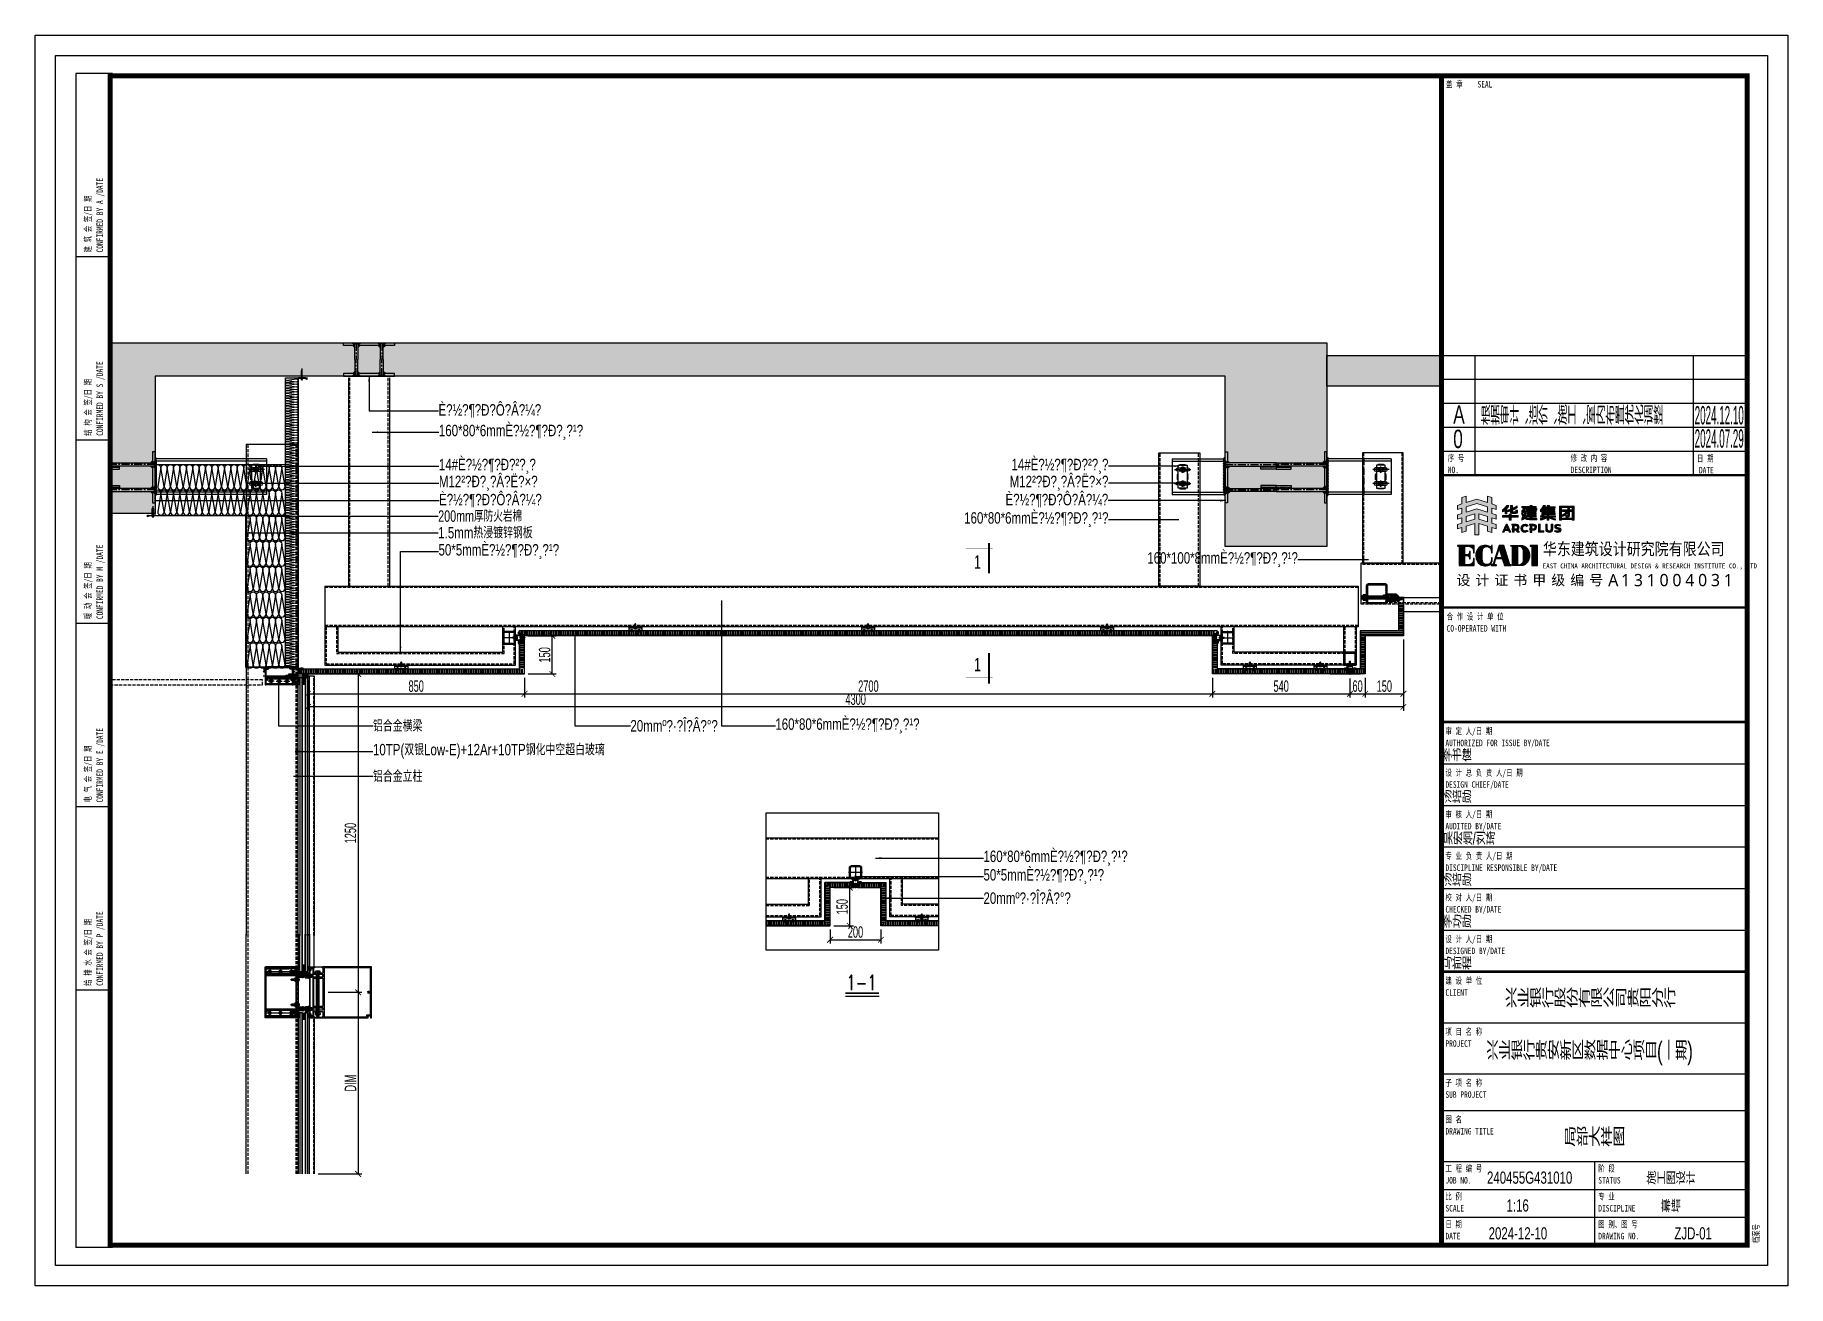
# Model space of a CAD drawing. Extents: x -8792 to 174344, y -43961 to 62816.
# Drawn here: x 2344 to 9224, y -11196 to -6284 of the extents above; entities that cross this region are included whole.
import ezdxf
from ezdxf.enums import TextEntityAlignment as Align
from ezdxf.xclip import XClip

# ---------------------------------------------------------------- set-up
doc = ezdxf.new("R2010")
doc.units = 0
doc.header["$LTSCALE"] = 50
doc.header["$XCLIPFRAME"] = 0
doc.set_wipeout_variables(frame=1)
for name, pattern in [('( Hidden )', [0.375, 0.25, -0.125]), ('__DASH', [0.35, 0.25, -0.1]), ('ACAD_ISO10W100', [18, 12, -3, 0, -3]), ('CENTER', [2, 1.25, -0.25, 0.25, -0.25]), ('CENTER2', [28.575, 19.05, -3.175, 3.175, -3.175]), ('CT-Dashdot', [25.4, 12.7, -6.35, 0, -6.35]), ('DASH', [0.35, 0.25, -0.1]), ('DASHED', [0.75, 0.5, -0.25]), ('DIVIDE', [1.25, 0.5, -0.25, 0, -0.25, 0, -0.25]), ('HIDDEN', [0.375, 0.25, -0.125]), ('HIDDEN2', [0.1875, 0.125, -0.0625]), ('JIS_08_15', [17.25, 15, -0.75, 0.75, -0.75])]:
    doc.linetypes.add(name, pattern=pattern)
for name, color, linetype in [('#不锈钢', 25, 'Continuous'), ('#分隔线', 1, 'JIS_08_15'), ('#填充层', 8, 'Continuous'), ('#岩棉', 8, 'Continuous'), ('#文字', 2, 'Continuous'), ('#标注', 1, 'Continuous'), ('#焊缝', 1, 'Continuous'), ('#玻璃', 130, 'Continuous'), ('#结构边线+内凹外凸边线', 5, 'Continuous'), ('#胶', 95, 'Continuous'), ('#虚线', 8, 'HIDDEN'), ('#轴线', 1, 'CENTER2'), ('#配件', 11, 'Continuous'), ('#钢型材', 34, 'Continuous'), ('#钢材', 34, 'Continuous'), ('#铝型材', 3, 'Continuous'), ('#铝型材看线', 90, 'Continuous'), ('#铝板', 2, 'Continuous'), ('#非幕墙范围构件', 8, 'DASH'), ('-02SZ-GC', 25, 'Continuous'), ('-08SZ-TC', 8, 'Continuous'), ('-10SZ-ZX', 251, 'CENTER'), ('0-焊缝', 10, 'Continuous'), ('0-钢材投影', 40, 'Continuous'), ('1', 1, 'Continuous'), ('1 ALU', 90, 'Continuous'), ('1 标注线 辅助线', 1, 'CENTER'), ('1 轴线 辅助线', 1, 'CENTER'), ('2-会议墙身$0$000-灯膜', 4, 'Continuous'), ('2017_11-sheet-L2$0$C-SHET-TTLB', 11, 'Continuous'), ('2017_11-sheet-LOGO$0$C-SHET-TTLB', 11, 'Continuous'), ('2017_11-sheet-R$0$C-SHET-TTLB', 11, 'Continuous'), ('2017_11-sheet-R2$0$C-SHET-TTLB', 11, 'Continuous'), ('3 铝型材 立面主要线', 3, 'Continuous'), ('6 附件', 6, 'Continuous'), ('8 填充 焊缝', 8, 'Continuous'), ('C-PLNT', 7, 'Continuous'), ('C-SHET-SHBD', 11, 'Continuous'), ('C-SHET-TTLB', 11, 'Continuous'), ('DIM', 173, 'Continuous'), ('Fill', 8, 'Continuous'), ('FIN', 3, 'Continuous'), ('GASKET', 150, 'Continuous'), ('gl_hatch', 4, 'Continuous'), ('Glass', 230, 'Continuous'), ('hat', 8, 'Continuous'), ('INSUL', 173, 'Continuous'), ('PJ', 4, 'Continuous'), ('PSC-EPDM', 3, 'Continuous'), ('PSC-mem-extrusions', 1, 'Continuous'), ('PSC-membrane', 2, 'Continuous'), ('PSC-system', 2, 'CT-Dashdot'), ('PSC-thinlines', 4, 'Continuous'), ('PUB_DIM', 3, 'Continuous'), ('sealant', 133, 'Continuous'), ('STEEL', 34, 'Continuous'), ('TC', 251, 'Continuous'), ('TK', 7, 'Continuous'), ('TWES', 2, 'Continuous'), ('USER', 7, 'Continuous'), ('WA', 34, 'Continuous'), ('WZ', 7, 'Continuous'), ('XC', 3, 'Continuous'), ('ZT3_辅材--五金件-------------JD', 13, 'Continuous'), ('中心线', 1, 'CENTER2'), ('其他', 4, 'Continuous'), ('建-填充', 9, 'Continuous'), ('螺栓钉类', 241, 'Continuous'), ('螺钉', 233, 'Continuous'), ('通-图框-文字', 4, 'Continuous'), ('铝板', 2, 'Continuous')]:
    doc.layers.add(name, color=color, linetype=linetype)
doc.layers.add('TC1_hatch', color=251, linetype='Continuous', lineweight=13)
doc.styles.add('#文字', font='jrs.shx', dxfattribs={"width": 0.7, "bigfont": 'jhz.shx'})
doc.styles.add('2017_11-sheet-L2$0$SHEET-ECADI', font='', dxfattribs={"width": 0.7})
doc.styles.add('2017_11-sheet-LOGO$0$微软雅黑L', font='')
doc.styles.add('2017_11-sheet-LOGO$0$黑体', font='')
doc.styles.add('2017_11-sheet-R$0$SHEET-ECADI', font='', dxfattribs={"width": 0.7})
doc.styles.add('2017_11-sheet-R2$0$SHEET-ECADI', font='', dxfattribs={"width": 0.7})
doc.styles.add('JHZX', font='jrs.shx', dxfattribs={"width": 0.6, "bigfont": 'jhz.shx'})
doc.styles.add('XD-2008', font='xd-hzs.shx', dxfattribs={"width": 0.7, "bigfont": 'xd-hztxt.shx'})
doc.styles.add('XD2008', font='@1romans.shx', dxfattribs={"width": 0.7, "bigfont": '!hztxt.shx'})
doc.styles.add('图纸文字', font='txt.shx', dxfattribs={"width": 0.7, "bigfont": 'HZTXT.shx'})
doc.styles.add('文字1', font='jrs.shx', dxfattribs={"width": 0.7, "bigfont": 'hztxt.shx'})
doc.styles.add('黑体', font='')
doc.styles.get('2017_11-sheet-L2$0$SHEET-ECADI').set_extended_font_data('SimHei')
doc.styles.get('2017_11-sheet-LOGO$0$微软雅黑L').set_extended_font_data('Microsoft YaHei Light')
doc.styles.get('2017_11-sheet-LOGO$0$黑体').set_extended_font_data('SimHei')
doc.styles.get('2017_11-sheet-R$0$SHEET-ECADI').set_extended_font_data('SimHei')
doc.styles.get('2017_11-sheet-R2$0$SHEET-ECADI').set_extended_font_data('SimHei')
doc.styles.get('黑体').set_extended_font_data('SimHei')
doc.dimstyles.new('JZBZ-12', dxfattribs={"dimscale": 12, "dimtxt": 3, "dimasz": 1.5, "dimexe": 1, "dimexo": 1, "dimgap": 0.5, "dimtad": 1, "dimdec": 0, "dimdsep": 46, "dimtxsty": 'JHZX', "dimblk1": 'ARCHTICK', "dimblk2": 'ARCHTICK', "dimsah": 1, "dimcen": 0, "dimclrd": 1, "dimclre": 1, "dimclrt": 2, "dimadec": 3, "dimazin": 2, "dimtfac": 1, "dimtdec": 0, "dimtix": 1, "dimtmove": 0, "dimatfit": 3, "dimfxl": 0, "dimtolj": 1, "dimlwd": -1, "dimlwe": -1, "dimarcsym": 0})
doc.dimstyles.new('JZBZ-15', dxfattribs={"dimscale": 15, "dimtxt": 3, "dimasz": 1.5, "dimexe": 1, "dimexo": 1, "dimgap": 0.5, "dimtad": 1, "dimdec": 0, "dimdsep": 46, "dimtxsty": 'JHZX', "dimblk1": 'ARCHTICK', "dimblk2": 'ARCHTICK', "dimsah": 1, "dimcen": 0, "dimclrd": 1, "dimclre": 1, "dimclrt": 2, "dimadec": 3, "dimazin": 2, "dimtfac": 1, "dimtdec": 0, "dimtix": 1, "dimtmove": 0, "dimatfit": 3, "dimfxl": 0, "dimtolj": 1, "dimlwd": -1, "dimlwe": -1, "dimarcsym": 0})
pattern_1 = [(0, (-5e-09, -10.52), (0, 349.25), [254, -95.25]), (90, (-5e-09, -10.52), (-349.25, 2e-14), [254, -95.25])]
pattern_2 = [(45, (-194.1757, 772.9268), (-1.122532, 1.122532), []), (135, (-194.1757, 772.9268), (-1.122532, -1.122532), [])]
pattern_3 = [(45, (12.254, 0), (-1.122532, 1.122532), []), (135, (12.254, 0), (-1.122532, -1.122532), [])]
pattern_4 = [(225.002129, (55577.8092, -20658.2955), (0.673544235, -0.673494183), []), (315.002129, (55577.8092, -20658.2955), (2.020582652, -0.67344413), [2.38125, -1.42875])]
pattern_5 = [(225.002129, (56577.8092, -20658.2955), (0.673544235, -0.673494183), []), (315.002129, (56577.8092, -20658.2955), (2.020582652, -0.67344413), [2.38125, -1.42875])]
pattern_6 = [(180, (460.724, -235.7474), (-0.5051136, 1.0102273), [0, -1.0102273])]
pattern_7 = [(45, (-4671.3865, -3985.9669), (-1.122532, 1.122532), []), (135, (-4671.3865, -3985.9669), (-1.122532, -1.122532), [])]
pattern_8 = [(45, (-4671.38655, -3985.9669), (-0.449012806, 0.449012806), []), (135, (-4671.38655, -3985.9669), (-1.34703842, 0.449012806), [1.5875, -0.9525])]
pattern_9 = [(135.002129, (29374.4642, 17835.4203), (-0.673494183, -0.673544235), []), (225.002129, (29374.4642, 17835.4203), (-0.67344413, -2.020582652), [2.38125, -1.42875])]
pattern_10 = [(180, (54156.346, 74758.214), (-9e-16, -9.525), []), (180, (54153.171, 74761.389), (-9e-16, -9.525), [])]
pattern_11 = [(45, (-44851.581, -74713.39), (-1.122532015, 1.122532015), []), (135, (-44851.581, -74713.39), (-1.122532015, -1.122532015), [])]
pattern_12 = [(45, (-44645.1513, -75486.3168), (-1.122532015, 1.122532015), []), (135, (-44645.1513, -75486.3168), (-1.122532015, -1.122532015), [])]
pattern_13 = [(180, (5445.219, -10130.9), (-9e-16, -9.525), []), (180, (5442.044, -10127.725), (-9e-16, -9.525), [])]
pattern_14 = [(90, (4757.621, -10130.9), (-9.525, 0), []), (90, (4760.796, -10127.725), (-9.525, 0), [])]
pattern_15 = [(90, (5464.106, -9630.9), (-9.525, 0), []), (90, (5467.281, -9627.725), (-9.525, 0), [])]

# ---------------------------------------------------------------- blocks, each defined once
blk = doc.blocks.new('A$C09E84542')
at = {"layer": 'hat', "ltscale": 40}
h = blk.add_hatch(dxfattribs=at)
h.set_pattern_fill('ANSI32', color=256)
h.set_pattern_definition([(45, (-2275958.3055, 205986.951), (-3.367596045, 3.367596045), []), (45, (-2275956.0605, 205986.951), (-3.367596045, 3.367596045), [])])
edge = h.paths.add_edge_path()
edge.add_arc((-17.5, -42.5), 7.5, 180, 270, ccw=False)
edge.add_line((-25, -42.5), (-25, -7.5))
edge.add_arc((-17.5, -7.5), 7.5, 90, 180, ccw=False)
edge.add_line((-17.5, 0), (17.5, 0))
edge.add_arc((17.5, -7.5), 7.5, 0, 90, ccw=False)
edge.add_line((25, -7.5), (25, -42.5))
edge.add_arc((17.5, -42.5), 7.5, -90, 0, ccw=False)
edge.add_line((17.5, -50), (-17.5, -50))
edge = h.paths.add_edge_path(flags=16)
edge.add_arc((-17.5, -42.5), 2.5, 180, 270, ccw=False)
edge.add_line((-20, -42.5), (-20, -7.5))
edge.add_arc((-17.5, -7.5), 2.5, 90, 180, ccw=False)
edge.add_line((-17.5, -5), (17.5, -5))
edge.add_arc((17.5, -7.5), 2.5, 0, 90, ccw=False)
edge.add_line((20, -7.5), (20, -42.5))
edge.add_arc((17.5, -42.5), 2.5, -90, 0, ccw=False)
edge.add_line((17.5, -45), (-17.5, -45))
at = {"layer": 'STEEL', "ltscale": 40}
for points in [[(-17.5, -50, -0.414214), (-25, -42.5), (-25, -7.5, -0.414214), (-17.5, 0), (17.5, 0, -0.414214), (25, -7.5), (25, -42.5, -0.414214), (17.5, -50)], [(-17.5, -45, -0.414214), (-20, -42.5), (-20, -7.5, -0.414214), (-17.5, -5), (17.5, -5, -0.414214), (20, -7.5), (20, -42.5, -0.414214), (17.5, -45)]]:
    blk.add_lwpolyline(points, format="xyb", close=True, dxfattribs=at)
blk = doc.blocks.new('DDSFGH')
at = {"layer": '#非幕墙范围构件', "color": 8, "linetype": 'DASH', "ltscale": 50}
for p, q in [((-58.2, 15.6), (-74.7, 0)), ((-72.8, 0), (-74.7, 0)), ((-56.4, 15.6), (-72.8, 0)), ((-63.7, 6.7), (-63.7, 3.8)), ((60.4, 15.6), (-58.2, 15.6)), ((23.1, 0), (23.1, -10.2)), ((58.5, 15.6), (75, 0)), ((60.4, 15.6), (76.8, 0)), ((63.7, 6.7), (63.7, 3.8)), ((75, 0), (76.8, 0)), ((-26.8, -31.1), (-26.8, -2)), ((28.9, -10.2), (-26.8, -10.2)), ((28.9, -31.1), (-26.8, -31.1)), ((-23.9, -31.1), (26.1, -31.1)), ((-23.9, -106.4), (-23.9, -31.1)), ((-20.9, 0), (-20.9, -10.2)), ((26.1, -106.4), (26.1, -31.1)), ((28.9, -31.1), (28.9, -2))]:
    blk.add_line(p, q, dxfattribs=at)
for points in [[(0, 15.6), (-23.1, 15.6), (-27.3, 6.7), (-58.1, 6.7), (-63.7, 6.7)], [(0, 12.7), (-20.7, 12.7), (-24.9, 3.8), (-58.1, 3.8), (-63.7, 3.8)], [(0, 15.6), (23.1, 15.6), (27.3, 6.7), (58.1, 6.7), (63.7, 6.7)], [(0, 12.7), (20.7, 12.7), (24.9, 3.8), (58.1, 3.8), (63.7, 3.8)]]:
    blk.add_lwpolyline(points, dxfattribs=at)
blk.add_lwpolyline([(-58.1, 6.7), (58.1, 6.7), (58.1, 0), (-58.1, 0)], close=True, dxfattribs=at)
blk = doc.blocks.new('A$C786C1F8B')
at = {"color": 3, "linetype": 'Continuous'}
for p, q in [((0, 18.6), (0, 16.9)), ((0, 16.9), (2.3, 16.9)), ((1.9, 15.8), (2.5, 16.1)), ((1.9, 15.8), (2.5, 15.5)), ((1.9, 14.4), (2.5, 14.7)), ((1.9, 14.4), (2.5, 14.1)), ((1.9, 13), (2.5, 13.3)), ((1.9, 13), (2.5, 12.7)), ((1.9, 11.6), (2.5, 11.9)), ((1.9, 11.6), (2.5, 11.3)), ((1.9, 10.2), (2.5, 10.5)), ((1.9, 10.2), (2.5, 9.9)), ((1.9, 8.8), (2.5, 9.1)), ((1.9, 8.8), (2.5, 8.5)), ((1.9, 7.4), (2.5, 7.7)), ((1.9, 7.4), (2.5, 7.1)), ((1.9, 6), (2.5, 6.3)), ((1.9, 6), (2.5, 5.7)), ((2.3, 16.9), (6.3, 16.9)), ((2.5, 16.7), (2.5, 16.1)), ((2.5, 15.5), (2.5, 14.7)), ((2.5, 14.1), (2.5, 13.3)), ((2.5, 12.7), (2.5, 11.9)), ((2.5, 11.3), (2.5, 10.5)), ((2.5, 9.9), (2.5, 9.1)), ((2.5, 8.5), (2.5, 7.7)), ((2.5, 7.1), (2.5, 6.3)), ((2.5, 5.7), (2.5, 2.1)), ((3.7, 0.9), (2.5, 2.1)), ((3.6, 20), (3.6, 19.6)), ((3.6, 19.6), (4.4, 19.6)), ((3.7, 5.4), (4.3, 0.9)), ((4, 0.9), (3.7, 0.9)), ((4, 0.9), (4.3, 0.9)), ((4.3, 0.9), (5.6, 2.1)), ((4.4, 20), (4.4, 19.6)), ((5.6, 16.3), (6.1, 16.6)), ((5.6, 16.3), (5.6, 15.5)), ((5.6, 15.5), (6.1, 15.2)), ((5.6, 14.9), (6.1, 15.2)), ((5.6, 14.9), (5.6, 14.1)), ((5.6, 14.1), (6.1, 13.8)), ((5.6, 13.5), (6.1, 13.8)), ((5.6, 13.5), (5.6, 12.7)), ((5.6, 12.7), (6.1, 12.4)), ((5.6, 12.1), (6.1, 12.4)), ((5.6, 12.1), (5.6, 11.3)), ((5.6, 11.3), (6.1, 11)), ((5.6, 10.7), (6.1, 11)), ((5.6, 10.7), (5.6, 9.9)), ((5.6, 10.7), (5.6, 9.9)), ((5.6, 9.9), (6.1, 9.6)), ((5.6, 9.3), (6.1, 9.6)), ((5.6, 9.3), (5.6, 8.5)), ((5.6, 8.5), (6.1, 8.2)), ((5.6, 7.9), (6.1, 8.2)), ((5.6, 7.9), (5.6, 7.1)), ((5.6, 7.1), (6.1, 6.8)), ((5.6, 6.5), (6.1, 6.8)), ((5.6, 6.5), (5.6, 5.7)), ((5.6, 5.7), (6.1, 5.4)), ((5.6, 5.1), (6.1, 5.4)), ((5.6, 5.1), (5.6, 2.1)), ((6.1, 16.7), (6.1, 16.6)), ((6.3, 16.9), (8, 16.9)), ((8, 18.6), (8, 16.9))]:
    blk.add_line(p, q, dxfattribs=at)
at = {"color": 6, "linetype": 'Continuous'}
for p, q in [((1.9, 15.8), (6.1, 15.2)), ((1.9, 14.4), (6.1, 13.8)), ((1.9, 13), (6.1, 12.4)), ((1.9, 11.6), (6.1, 11)), ((1.9, 10.2), (6.1, 9.6)), ((1.9, 8.8), (6.1, 8.2)), ((1.9, 7.4), (6.1, 6.8)), ((1.9, 6), (3.7, 5.7)), ((2.3, 16.9), (5.6, 16.3)), ((2.5, 16.1), (5.6, 15.5)), ((2.5, 15.5), (5.6, 14.9)), ((2.5, 14.7), (5.6, 14.1)), ((2.5, 14.1), (5.6, 13.5)), ((2.5, 13.3), (5.6, 12.7)), ((2.5, 12.7), (5.6, 12.1)), ((2.5, 11.9), (5.6, 11.3)), ((2.5, 11.3), (5.6, 10.7)), ((2.5, 10.5), (5.6, 9.9)), ((2.5, 9.9), (5.6, 9.3)), ((2.5, 9.1), (5.6, 8.5)), ((2.5, 8.5), (5.6, 7.9)), ((2.5, 7.7), (5.6, 7.1)), ((2.5, 7.1), (5.6, 6.5)), ((2.5, 6.3), (4, 6)), ((2.5, 5.7), (3.7, 5.4)), ((4, 16.9), (6.1, 16.6)), ((4.2, 6), (5.6, 5.7)), ((4.2, 5.3), (5.6, 5.1)), ((4.4, 5.6), (6.1, 5.4))]:
    blk.add_line(p, q, dxfattribs=at)
at = {"color": 1, "linetype": 'CENTER', "ltscale": 2.357948}
blk.add_line((4, 20.9), (4, 0), dxfattribs=at)
at = {"color": 3, "linetype": 'Continuous'}
for centre, radius, start, end in [((4, 13.5), 6.5, 93.52812, 127.97987), ((2.3, 16.7), 0.2, 0, 90), ((1.4, -1.3), 3.62, 37.98492, 73.9232), ((4, 5.6), 0.377, 302.2726, 216.06585), ((4, 13.5), 6.5, 52.02013, 86.47188), ((6.3, 16.7), 0.2, 90, 180)]:
    blk.add_arc(centre, radius, start, end, dxfattribs=at)
blk = doc.blocks.new('*U287')
at = {"layer": '#分隔线', "ltscale": 0.3}
blk.add_line((9.9, 0), (-2.9, 0), dxfattribs=at)
at = {"layer": '#配件', "linetype": 'ByBlock'}
for p, q in [((0, 3.8), (0, -3.8)), ((5, 2), (0, 2)), ((5, 2), (5, 3)), ((5, -2), (0, -2)), ((5, -3), (5, -2))]:
    blk.add_line(p, q, dxfattribs=at)
blk.add_lwpolyline([(5, 3), (5.6, 3.7), (6.8, 2.6), (6.8, 0), (6.8, -2.6), (5.6, -3.7), (5, -3)], dxfattribs=at)
for centre, radius, start, end in [((3.5, 0), 5.16, 132.19623, 227.80377), ((-3.6, 0), 2.44, 329.43291, 30.56709), ((7.2, 0), 1.4, 254.13042, 105.86958)]:
    blk.add_arc(centre, radius, start, end, dxfattribs=at)
blk = doc.blocks.new('*U103')
at = {"layer": '#分隔线'}
blk.add_line((30.7, 0), (-8.4, 0), dxfattribs=at)
at = {"layer": '#配件'}
blk.add_line((0, -2.5), (0, 2.5), dxfattribs=at)
blk.add_lwpolyline([(20.2, 2.5), (0, 2.5), (0, 4.8, 0.198788), (-3, 2.4), (-3, -2.4, 0.198788), (0, -4.8), (0, -2.5), (20.2, -2.5), (25.2, 0)], format="xyb", close=True, dxfattribs=at)
blk.add_lwpolyline([(-2.4, 3.2), (-2, 2.7, -0.304141), (-1.9, 1.6), (-2, 1.5, 0.444452), (-1.7, 0.8), (-1.2, 0.1, -0.390174), (-1.2, -0.1), (-1.7, -0.8, 0.444452), (-2, -1.5), (-1.9, -1.6, -0.304141), (-2, -2.7), (-2.4, -3.2)], format="xyb", dxfattribs=at)
blk = doc.blocks.new('truytiyuiyuo')
at = {"layer": '#胶'}
h = blk.add_hatch(dxfattribs=at)
h.set_pattern_fill('ANSI36', color=256, style=0)
h.set_pattern_definition([(45, (0, 0), (0.84189901, 3.08696304), [3.96875, -0.79375, 0, -0.79375])])
edge = h.paths.add_edge_path()
edge.add_arc((11556.7, 2369.1), 25.9, 73.20037, 90)
edge.add_line((11556.7, 2395), (11556.7, 2398.9))
edge.add_line((11556.7, 2398.9), (11556.9, 2398.9))
edge.add_line((11556.9, 2398.9), (11557.1, 2398.9))
edge.add_line((11557.1, 2398.9), (11557.3, 2399))
edge.add_line((11557.3, 2399), (11557.4, 2399))
edge.add_line((11557.4, 2399), (11557.6, 2399))
edge.add_line((11557.6, 2399), (11557.8, 2399))
edge.add_line((11557.8, 2399), (11558, 2399.1))
edge.add_line((11558, 2399.1), (11558.2, 2399.1))
edge.add_line((11558.2, 2399.1), (11558.3, 2399.2))
edge.add_line((11558.3, 2399.2), (11558.5, 2399.2))
edge.add_line((11558.5, 2399.2), (11558.7, 2399.3))
edge.add_line((11558.7, 2399.3), (11558.9, 2399.4))
edge.add_line((11558.9, 2399.4), (11559.1, 2399.4))
edge.add_line((11559.1, 2399.4), (11559.2, 2399.5))
edge.add_line((11559.2, 2399.5), (11559.4, 2399.6))
edge.add_line((11559.4, 2399.6), (11559.6, 2399.7))
edge.add_line((11559.6, 2399.7), (11559.7, 2399.8))
edge.add_line((11559.7, 2399.8), (11559.9, 2399.9))
edge.add_line((11559.9, 2399.9), (11560.1, 2400))
edge.add_line((11560.1, 2400), (11560.2, 2400.1))
edge.add_line((11560.2, 2400.1), (11560.4, 2400.3))
edge.add_line((11560.4, 2400.3), (11560.6, 2400.4))
edge.add_line((11560.6, 2400.4), (11560.7, 2400.5))
edge.add_line((11560.7, 2400.5), (11560.9, 2400.6))
edge.add_line((11560.9, 2400.6), (11561, 2400.8))
edge.add_line((11561, 2400.8), (11561.2, 2400.9))
edge.add_line((11561.2, 2400.9), (11561.3, 2401.1))
edge.add_line((11561.3, 2401.1), (11561.5, 2401.2))
edge.add_line((11561.5, 2401.2), (11561.6, 2401.4))
edge.add_line((11561.6, 2401.4), (11561.7, 2401.6))
edge.add_line((11561.7, 2401.6), (11561.9, 2401.7))
edge.add_line((11561.9, 2401.7), (11562, 2401.9))
edge.add_line((11562, 2401.9), (11562.1, 2402.1))
edge.add_line((11562.1, 2402.1), (11562.3, 2402.3))
edge.add_line((11562.3, 2402.3), (11562.4, 2402.4))
edge.add_line((11562.4, 2402.4), (11562.5, 2402.6))
edge.add_line((11562.5, 2402.6), (11562.6, 2402.8))
edge.add_line((11562.6, 2402.8), (11562.7, 2403))
edge.add_line((11562.7, 2403), (11562.8, 2403.2))
edge.add_line((11562.8, 2403.2), (11562.9, 2403.4))
edge.add_line((11562.9, 2403.4), (11563, 2403.6))
edge.add_line((11563, 2403.6), (11563.1, 2403.9))
edge.add_line((11563.1, 2403.9), (11563.2, 2404.1))
edge.add_line((11563.2, 2404.1), (11563.3, 2404.3))
edge.add_line((11563.3, 2404.3), (11563.4, 2404.5))
edge.add_line((11563.4, 2404.5), (11563.5, 2404.7))
edge.add_line((11563.5, 2404.7), (11563.6, 2405))
edge.add_line((11563.6, 2405), (11563.6, 2405.2))
edge.add_line((11563.6, 2405.2), (11563.7, 2405.4))
edge.add_line((11563.7, 2405.4), (11563.8, 2405.7))
edge.add_line((11563.8, 2405.7), (11563.8, 2405.9))
edge.add_line((11563.8, 2405.9), (11563.9, 2406.1))
edge.add_line((11563.9, 2406.1), (11563.9, 2406.4))
edge.add_line((11563.9, 2406.4), (11564, 2406.6))
edge.add_line((11564, 2406.6), (11564, 2406.8))
edge.add_line((11564, 2406.8), (11564.1, 2407.1))
edge.add_line((11564.1, 2407.1), (11564.1, 2407.3))
edge.add_line((11564.1, 2407.3), (11564.1, 2407.6))
edge.add_line((11564.1, 2407.6), (11564.1, 2407.8))
edge.add_line((11564.1, 2407.8), (11564.2, 2408.1))
edge.add_line((11564.2, 2408.1), (11564.2, 2408.3))
edge.add_line((11564.2, 2408.3), (11564.2, 2408.6))
edge.add_line((11564.2, 2408.6), (11564.2, 2408.8))
edge.add_line((11564.2, 2408.8), (11564.2, 2409.1))
edge.add_line((11564.2, 2409.1), (11564.2, 2393.9))
edge = h.paths.add_edge_path()
edge.add_arc((11556.7, 2369.1), 25.9, 90, 106.79963)
edge.add_line((11549.2, 2393.9), (11549.2, 2409.1))
edge.add_line((11549.2, 2409.1), (11549.2, 2408.8))
edge.add_line((11549.2, 2408.8), (11549.2, 2408.6))
edge.add_line((11549.2, 2408.6), (11549.2, 2408.3))
edge.add_line((11549.2, 2408.3), (11549.2, 2408.1))
edge.add_line((11549.2, 2408.1), (11549.3, 2407.8))
edge.add_line((11549.3, 2407.8), (11549.3, 2407.6))
edge.add_line((11549.3, 2407.6), (11549.3, 2407.3))
edge.add_line((11549.3, 2407.3), (11549.3, 2407.1))
edge.add_line((11549.3, 2407.1), (11549.4, 2406.8))
edge.add_line((11549.4, 2406.8), (11549.4, 2406.6))
edge.add_line((11549.4, 2406.6), (11549.5, 2406.4))
edge.add_line((11549.5, 2406.4), (11549.5, 2406.1))
edge.add_line((11549.5, 2406.1), (11549.6, 2405.9))
edge.add_line((11549.6, 2405.9), (11549.6, 2405.7))
edge.add_line((11549.6, 2405.7), (11549.7, 2405.4))
edge.add_line((11549.7, 2405.4), (11549.8, 2405.2))
edge.add_line((11549.8, 2405.2), (11549.8, 2405))
edge.add_line((11549.8, 2405), (11549.9, 2404.7))
edge.add_line((11549.9, 2404.7), (11550, 2404.5))
edge.add_line((11550, 2404.5), (11550.1, 2404.3))
edge.add_line((11550.1, 2404.3), (11550.2, 2404.1))
edge.add_line((11550.2, 2404.1), (11550.3, 2403.9))
edge.add_line((11550.3, 2403.9), (11550.4, 2403.6))
edge.add_line((11550.4, 2403.6), (11550.5, 2403.4))
edge.add_line((11550.5, 2403.4), (11550.6, 2403.2))
edge.add_line((11550.6, 2403.2), (11550.7, 2403))
edge.add_line((11550.7, 2403), (11550.8, 2402.8))
edge.add_line((11550.8, 2402.8), (11550.9, 2402.6))
edge.add_line((11550.9, 2402.6), (11551, 2402.4))
edge.add_line((11551, 2402.4), (11551.1, 2402.3))
edge.add_line((11551.1, 2402.3), (11551.3, 2402.1))
edge.add_line((11551.3, 2402.1), (11551.4, 2401.9))
edge.add_line((11551.4, 2401.9), (11551.5, 2401.7))
edge.add_line((11551.5, 2401.7), (11551.7, 2401.6))
edge.add_line((11551.7, 2401.6), (11551.8, 2401.4))
edge.add_line((11551.8, 2401.4), (11551.9, 2401.2))
edge.add_line((11551.9, 2401.2), (11552.1, 2401.1))
edge.add_line((11552.1, 2401.1), (11552.2, 2400.9))
edge.add_line((11552.2, 2400.9), (11552.4, 2400.8))
edge.add_line((11552.4, 2400.8), (11552.5, 2400.6))
edge.add_line((11552.5, 2400.6), (11552.7, 2400.5))
edge.add_line((11552.7, 2400.5), (11552.9, 2400.4))
edge.add_line((11552.9, 2400.4), (11553, 2400.3))
edge.add_line((11553, 2400.3), (11553.2, 2400.1))
edge.add_line((11553.2, 2400.1), (11553.3, 2400))
edge.add_line((11553.3, 2400), (11553.5, 2399.9))
edge.add_line((11553.5, 2399.9), (11553.7, 2399.8))
edge.add_line((11553.7, 2399.8), (11553.8, 2399.7))
edge.add_line((11553.8, 2399.7), (11554, 2399.6))
edge.add_line((11554, 2399.6), (11554.2, 2399.5))
edge.add_line((11554.2, 2399.5), (11554.4, 2399.4))
edge.add_line((11554.4, 2399.4), (11554.5, 2399.4))
edge.add_line((11554.5, 2399.4), (11554.7, 2399.3))
edge.add_line((11554.7, 2399.3), (11554.9, 2399.2))
edge.add_line((11554.9, 2399.2), (11555.1, 2399.2))
edge.add_line((11555.1, 2399.2), (11555.2, 2399.1))
edge.add_line((11555.2, 2399.1), (11555.4, 2399.1))
edge.add_line((11555.4, 2399.1), (11555.6, 2399))
edge.add_line((11555.6, 2399), (11555.8, 2399))
edge.add_line((11555.8, 2399), (11556, 2399))
edge.add_line((11556, 2399), (11556.2, 2399))
edge.add_line((11556.2, 2399), (11556.3, 2398.9))
edge.add_line((11556.3, 2398.9), (11556.5, 2398.9))
edge.add_line((11556.5, 2398.9), (11556.7, 2398.9))
edge.add_line((11556.7, 2398.9), (11556.7, 2395))
at = {"layer": '#配件'}
h = blk.add_hatch(dxfattribs=at)
h.set_pattern_fill('HONEY', color=256, style=0)
h.set_pattern_definition([(0, (0, 0), (2.38125, 1.374815), [1.5875, -3.175]), (120, (0, 0), (-2.38124972, 1.3748155), [1.5875, -3.175]), (60, (0, 0), (2.8e-07, 2.7496305), [-3.175, 1.5875])])
edge = h.paths.add_edge_path()
edge.add_ellipse((11556.7, 2409.1), major_axis=(0, -10.1), ratio=0.740446, start_angle=0, end_angle=360)
at = {"layer": '#胶'}
for p, q in [((11549.2, 2409.1), (11549.2, 2393.9)), ((11564.2, 2409.1), (11564.2, 2393.9))]:
    blk.add_line(p, q, dxfattribs=at)
blk.add_arc((11556.7, 2369.1), 25.9, 73.20037, 106.79963, dxfattribs=at)
at = {"layer": '#配件'}
blk.add_ellipse((11556.7, 2409.1), major_axis=(0, -10.1), ratio=0.740446, dxfattribs=at)
blk = doc.blocks.new('*U326')
at = {"layer": '中心线', "color": 1, "linetype": 'CENTER', "ltscale": 2.357948}
blk.add_line((0, -4.9), (0, 16.4), dxfattribs=at)
at = {"layer": '其他', "color": 4, "linetype": 'Continuous'}
for p, q in [((-2.4, 9.3), (-0.4, 9.5)), ((-2.4, 7.7), (2.4, 8.3)), ((-2.4, 6.1), (2.4, 6.7)), ((-2.4, 4.5), (2.4, 5.1)), ((-2.4, 2.9), (2.4, 3.5)), ((-2.4, 1.3), (2.4, 1.9)), ((-1.9, 0), (1.8, 0.7)), ((-1.8, 9.6), (-0.4, 9.9)), ((-1.8, 8.9), (0, 9.2)), ((-1.8, 8), (1.8, 8.7)), ((-1.8, 7.3), (1.8, 8)), ((-1.8, 6.4), (1.8, 7.1)), ((-1.8, 5.7), (1.8, 6.4)), ((-1.8, 4.8), (1.8, 5.5)), ((-1.8, 4.1), (1.8, 4.8)), ((-1.8, 3.2), (1.8, 3.9)), ((-1.8, 2.5), (1.8, 3.2)), ((-1.8, 1.6), (1.8, 2.3)), ((-1.8, 0.9), (1.8, 1.6)), ((0, 0), (2.4, 0.3)), ((0.2, 9.3), (1.8, 9.6)), ((0.3, 10), (1.8, 10.3)), ((0.5, 9.7), (2.4, 9.9))]:
    blk.add_line(p, q, dxfattribs=at)
at = {"layer": '螺栓钉类', "color": 241, "linetype": 'Continuous'}
for p, q in [((-4.7, -2.1), (-4.7, 0)), ((-4.7, 0), (-2, 0)), ((-2.4, 9.3), (-1.8, 9.6)), ((-2.4, 9.3), (-1.8, 8.9)), ((-2.4, 7.7), (-1.8, 8)), ((-2.4, 7.7), (-1.8, 7.3)), ((-2.4, 6.1), (-1.8, 6.4)), ((-2.4, 6.1), (-1.8, 5.7)), ((-2.4, 4.5), (-1.8, 4.8)), ((-2.4, 4.5), (-1.8, 4.1)), ((-2.4, 2.9), (-1.8, 3.2)), ((-2.4, 2.9), (-1.8, 2.5)), ((-2.4, 1.3), (-1.8, 1.6)), ((-2.4, 1.3), (-1.8, 0.9)), ((-2, 0), (2.6, 0)), ((-0.3, 16), (-1.8, 14.5)), ((-1.8, 9.6), (-1.8, 14.5)), ((-1.8, 8), (-1.8, 8.9)), ((-1.8, 6.4), (-1.8, 7.3)), ((-1.8, 4.8), (-1.8, 5.7)), ((-1.8, 3.2), (-1.8, 4.1)), ((-1.8, 1.6), (-1.8, 2.5)), ((-1.8, 0.2), (-1.8, 0.9)), ((-0.4, 9.9), (0.3, 16)), ((0, 16), (-0.3, 16)), ((0, 16), (0.3, 16)), ((0.3, 16), (1.8, 14.5)), ((1.8, 10.3), (1.8, 14.5)), ((1.8, 10.3), (2.4, 9.9)), ((1.8, 9.6), (2.4, 9.9)), ((1.8, 8.7), (1.8, 9.6)), ((1.8, 8.7), (2.4, 8.3)), ((1.8, 8), (2.4, 8.3)), ((1.8, 7.1), (1.8, 8)), ((1.8, 7.1), (2.4, 6.7)), ((1.8, 6.4), (2.4, 6.7)), ((1.8, 5.5), (1.8, 6.4)), ((1.8, 5.5), (2.4, 5.1)), ((1.8, 4.8), (2.4, 5.1)), ((1.8, 3.9), (1.8, 4.8)), ((1.8, 3.9), (2.4, 3.5)), ((1.8, 3.2), (2.4, 3.5)), ((1.8, 2.3), (1.8, 3.2)), ((1.8, 2.3), (2.4, 1.9)), ((1.8, 1.6), (2.4, 1.9)), ((1.8, 0.7), (1.8, 1.6)), ((1.8, 0.7), (2.4, 0.3)), ((2.4, 0.2), (2.4, 0.3)), ((2.6, 0), (4.8, 0)), ((-0.4, -3.3), (0.4, -3.3)), ((-0.4, -3.7), (-0.4, -3.3)), ((0.4, -3.7), (0.4, -3.3)), ((4.8, -2.1), (4.8, 0))]:
    blk.add_line(p, q, dxfattribs=at)
for centre, radius, start, end in [((-2, 0.2), 0.2, 270, 0), ((-3.3, 18.9), 4.65, 289.46799, 321.50356), ((0, 9.7), 0.447, 154.93277, 46.40998), ((2.6, 0.2), 0.2, 180, 270), ((0, 4.3), 8, 233.57643, 267.13402), ((0, 4.3), 8, 272.86598, 306.42357)]:
    blk.add_arc(centre, radius, start, end, dxfattribs=at)
blk = doc.blocks.new('jfdm')
h = blk.add_hatch()
h.set_pattern_fill('HONEY', color=0, scale=0.5, style=0)
h.set_pattern_definition([(0, (3e-15, -1.231), (2.38125, 1.374815), [1.5875, -3.175]), (120, (3e-15, -1.231), (-2.38125, 1.374815), [1.5875, -3.175]), (60, (3e-15, -1.231), (3e-07, 2.74963), [-3.175, 1.5875])])
edge = h.paths.add_edge_path()
edge.add_ellipse((7.5, 13.8), major_axis=(0, -7.7), ratio=0.974135, start_angle=0, end_angle=360)
h = blk.add_hatch()
h.set_pattern_fill('ANSI33', color=0, scale=0.5, style=0)
edge = h.paths.add_edge_path()
edge.add_line((7.6, 6.1), (7.5, 6.1))
edge.add_line((7.5, 6.1), (7.4, 6.1))
edge.add_line((7.4, 6.1), (7.3, 6.1))
edge.add_line((7.3, 6.1), (7.1, 6.1))
edge.add_line((7.1, 6.1), (7, 6.1))
edge.add_line((7, 6.1), (6.9, 6.1))
edge.add_line((6.9, 6.1), (6.8, 6.1))
edge.add_line((6.8, 6.1), (6.7, 6.1))
edge.add_line((6.7, 6.1), (6.5, 6.1))
edge.add_line((6.5, 6.1), (6.4, 6.2))
edge.add_line((6.4, 6.2), (6.3, 6.2))
edge.add_line((6.3, 6.2), (6.2, 6.2))
edge.add_line((6.2, 6.2), (6.1, 6.2))
edge.add_line((6.1, 6.2), (6, 6.2))
edge.add_line((6, 6.2), (5.8, 6.3))
edge.add_line((5.8, 6.3), (5.7, 6.3))
edge.add_line((5.7, 6.3), (5.6, 6.3))
edge.add_line((5.6, 6.3), (5.5, 6.4))
edge.add_line((5.5, 6.4), (5.4, 6.4))
edge.add_line((5.4, 6.4), (5.3, 6.4))
edge.add_line((5.3, 6.4), (5.1, 6.5))
edge.add_line((5.1, 6.5), (5, 6.5))
edge.add_line((5, 6.5), (4.9, 6.5))
edge.add_line((4.9, 6.5), (4.8, 6.6))
edge.add_line((4.8, 6.6), (4.7, 6.6))
edge.add_line((4.7, 6.6), (4.6, 6.7))
edge.add_line((4.6, 6.7), (4.5, 6.7))
edge.add_line((4.5, 6.7), (4.4, 6.8))
edge.add_line((4.4, 6.8), (4.3, 6.8))
edge.add_line((4.3, 6.8), (4.2, 6.9))
edge.add_line((4.2, 6.9), (4, 6.9))
edge.add_line((4, 6.9), (3.9, 7))
edge.add_line((3.9, 7), (3.8, 7.1))
edge.add_line((3.8, 7.1), (3.7, 7.1))
edge.add_line((3.7, 7.1), (3.6, 7.2))
edge.add_line((3.6, 7.2), (3.5, 7.2))
edge.add_line((3.5, 7.2), (3.4, 7.3))
edge.add_line((3.4, 7.3), (3.3, 7.4))
edge.add_line((3.3, 7.4), (3.2, 7.4))
edge.add_line((3.2, 7.4), (3.1, 7.5))
edge.add_line((3.1, 7.5), (3, 7.6))
edge.add_line((3, 7.6), (2.9, 7.7))
edge.add_line((2.9, 7.7), (2.8, 7.7))
edge.add_line((2.8, 7.7), (2.8, 7.8))
edge.add_line((2.8, 7.8), (2.7, 7.9))
edge.add_line((2.7, 7.9), (2.6, 8))
edge.add_line((2.6, 8), (2.5, 8.1))
edge.add_line((2.5, 8.1), (2.4, 8.1))
edge.add_line((2.4, 8.1), (2.3, 8.2))
edge.add_line((2.3, 8.2), (2.2, 8.3))
edge.add_line((2.2, 8.3), (2.1, 8.4))
edge.add_line((2.1, 8.4), (2.1, 8.5))
edge.add_line((2.1, 8.5), (2, 8.6))
edge.add_line((2, 8.6), (1.9, 8.7))
edge.add_line((1.9, 8.7), (1.8, 8.8))
edge.add_line((1.8, 8.8), (1.7, 8.8))
edge.add_line((1.7, 8.8), (1.7, 8.9))
edge.add_line((1.7, 8.9), (1.6, 9))
edge.add_line((1.6, 9), (1.5, 9.1))
edge.add_line((1.5, 9.1), (1.4, 9.2))
edge.add_line((1.4, 9.2), (1.4, 9.3))
edge.add_line((1.4, 9.3), (1.3, 9.4))
edge.add_line((1.3, 9.4), (1.2, 9.5))
edge.add_line((1.2, 9.5), (1.2, 9.6))
edge.add_line((1.2, 9.6), (1.1, 9.7))
edge.add_line((1.1, 9.7), (1, 9.9))
edge.add_line((1, 9.9), (1, 10))
edge.add_line((1, 10), (0.9, 10.1))
edge.add_line((0.9, 10.1), (0.9, 10.2))
edge.add_line((0.9, 10.2), (0.8, 10.3))
edge.add_line((0.8, 10.3), (0.8, 10.4))
edge.add_line((0.8, 10.4), (0.7, 10.5))
edge.add_line((0.7, 10.5), (0.7, 10.6))
edge.add_line((0.7, 10.6), (0.6, 10.7))
edge.add_line((0.6, 10.7), (0.6, 10.8))
edge.add_line((0.6, 10.8), (0.5, 11))
edge.add_line((0.5, 11), (0.5, 11.1))
edge.add_line((0.5, 11.1), (0.4, 11.2))
edge.add_line((0.4, 11.2), (0.4, 11.3))
edge.add_line((0.4, 11.3), (0.4, 11.4))
edge.add_line((0.4, 11.4), (0.3, 11.5))
edge.add_line((0.3, 11.5), (0.3, 11.6))
edge.add_line((0.3, 11.6), (0.3, 11.8))
edge.add_line((0.3, 11.8), (0.2, 11.9))
edge.add_line((0.2, 11.9), (0.2, 12))
edge.add_line((0.2, 12), (0.2, 12.1))
edge.add_line((0.2, 12.1), (0.1, 12.2))
edge.add_line((0.1, 12.2), (0.1, 12.4))
edge.add_line((0.1, 12.4), (0.1, 12.5))
edge.add_line((0.1, 12.5), (0.1, 12.6))
edge.add_line((0.1, 12.6), (0.1, 12.7))
edge.add_line((0.1, 12.7), (0.1, 12.9))
edge.add_line((0.1, 12.9), (0, 13))
edge.add_line((0, 13), (0, 13.1))
edge.add_line((0, 13.1), (0, 13.2))
edge.add_line((0, 13.2), (0, 13.3))
edge.add_line((0, 13.3), (0, 13.5))
edge.add_line((0, 13.5), (0, 13.6))
edge.add_line((0, 13.6), (0, 13.7))
edge.add_line((0, 13.7), (0, 13.8))
edge.add_line((0, 13.8), (0, 13.8))
edge.add_line((0, 13.8), (0, 0))
edge.add_arc((7.5, -17.1), 18.7, 66.33274, 113.66726, ccw=False)
edge.add_line((15, 0), (15, 13.8))
edge.add_line((15, 13.8), (15, 13.7))
edge.add_line((15, 13.7), (15, 13.6))
edge.add_line((15, 13.6), (15, 13.5))
edge.add_line((15, 13.5), (15, 13.5))
edge.add_line((15, 13.5), (15, 13.4))
edge.add_line((15, 13.4), (15, 13.3))
edge.add_line((15, 13.3), (15, 13.2))
edge.add_line((15, 13.2), (15, 13.2))
edge.add_line((15, 13.2), (15, 13.1))
edge.add_line((15, 13.1), (15, 13))
edge.add_line((15, 13), (15, 12.9))
edge.add_line((15, 12.9), (14.9, 12.8))
edge.add_line((14.9, 12.8), (14.9, 12.8))
edge.add_line((14.9, 12.8), (14.9, 12.7))
edge.add_line((14.9, 12.7), (14.9, 12.6))
edge.add_line((14.9, 12.6), (14.9, 12.5))
edge.add_line((14.9, 12.5), (14.9, 12.5))
edge.add_line((14.9, 12.5), (14.9, 12.4))
edge.add_line((14.9, 12.4), (14.9, 12.3))
edge.add_line((14.9, 12.3), (14.8, 12.2))
edge.add_line((14.8, 12.2), (14.8, 12.2))
edge.add_line((14.8, 12.2), (14.8, 12.1))
edge.add_line((14.8, 12.1), (14.8, 12))
edge.add_line((14.8, 12), (14.8, 11.9))
edge.add_line((14.8, 11.9), (14.8, 11.9))
edge.add_line((14.8, 11.9), (14.7, 11.8))
edge.add_line((14.7, 11.8), (14.7, 11.7))
edge.add_line((14.7, 11.7), (14.7, 11.6))
edge.add_line((14.7, 11.6), (14.7, 11.6))
edge.add_line((14.7, 11.6), (14.7, 11.5))
edge.add_line((14.7, 11.5), (14.6, 11.4))
edge.add_line((14.6, 11.4), (14.6, 11.3))
edge.add_line((14.6, 11.3), (14.6, 11.3))
edge.add_line((14.6, 11.3), (14.6, 11.2))
edge.add_line((14.6, 11.2), (14.5, 11.1))
edge.add_line((14.5, 11.1), (14.5, 11))
edge.add_line((14.5, 11), (14.5, 11))
edge.add_line((14.5, 11), (14.5, 10.9))
edge.add_line((14.5, 10.9), (14.4, 10.8))
edge.add_line((14.4, 10.8), (14.4, 10.8))
edge.add_line((14.4, 10.8), (14.4, 10.7))
edge.add_line((14.4, 10.7), (14.3, 10.6))
edge.add_line((14.3, 10.6), (14.3, 10.5))
edge.add_line((14.3, 10.5), (14.3, 10.5))
edge.add_line((14.3, 10.5), (14.2, 10.4))
edge.add_line((14.2, 10.4), (14.2, 10.3))
edge.add_line((14.2, 10.3), (14.2, 10.3))
edge.add_line((14.2, 10.3), (14.1, 10.2))
edge.add_line((14.1, 10.2), (14.1, 10.1))
edge.add_line((14.1, 10.1), (14.1, 10.1))
edge.add_line((14.1, 10.1), (14, 10))
edge.add_line((14, 10), (14, 9.9))
edge.add_line((14, 9.9), (14, 9.9))
edge.add_line((14, 9.9), (13.9, 9.8))
edge.add_line((13.9, 9.8), (13.9, 9.7))
edge.add_line((13.9, 9.7), (13.8, 9.7))
edge.add_line((13.8, 9.7), (13.8, 9.6))
edge.add_line((13.8, 9.6), (13.8, 9.5))
edge.add_line((13.8, 9.5), (13.7, 9.5))
edge.add_line((13.7, 9.5), (13.7, 9.4))
edge.add_line((13.7, 9.4), (13.6, 9.3))
edge.add_line((13.6, 9.3), (13.6, 9.3))
edge.add_line((13.6, 9.3), (13.5, 9.2))
edge.add_line((13.5, 9.2), (13.5, 9.1))
edge.add_line((13.5, 9.1), (13.5, 9.1))
edge.add_line((13.5, 9.1), (13.4, 9))
edge.add_line((13.4, 9), (13.4, 9))
edge.add_line((13.4, 9), (13.3, 8.9))
edge.add_line((13.3, 8.9), (13.3, 8.8))
edge.add_line((13.3, 8.8), (13.2, 8.8))
edge.add_line((13.2, 8.8), (13.2, 8.7))
edge.add_line((13.2, 8.7), (13.1, 8.7))
edge.add_line((13.1, 8.7), (13.1, 8.6))
edge.add_line((13.1, 8.6), (13, 8.6))
edge.add_line((13, 8.6), (13, 8.5))
edge.add_line((13, 8.5), (12.9, 8.4))
edge.add_line((12.9, 8.4), (12.9, 8.4))
edge.add_line((12.9, 8.4), (12.8, 8.3))
edge.add_line((12.8, 8.3), (12.7, 8.3))
edge.add_line((12.7, 8.3), (12.7, 8.2))
edge.add_line((12.7, 8.2), (12.6, 8.2))
edge.add_line((12.6, 8.2), (12.6, 8.1))
edge.add_line((12.6, 8.1), (12.5, 8.1))
edge.add_line((12.5, 8.1), (12.5, 8))
edge.add_line((12.5, 8), (12.4, 8))
edge.add_line((12.4, 8), (12.4, 7.9))
edge.add_line((12.4, 7.9), (12.3, 7.9))
edge.add_line((12.3, 7.9), (12.2, 7.8))
edge.add_line((12.2, 7.8), (12.2, 7.8))
edge.add_line((12.2, 7.8), (12.1, 7.7))
edge.add_line((12.1, 7.7), (12.1, 7.7))
edge.add_line((12.1, 7.7), (12, 7.6))
edge.add_line((12, 7.6), (11.9, 7.6))
edge.add_line((11.9, 7.6), (11.9, 7.5))
edge.add_line((11.9, 7.5), (11.8, 7.5))
edge.add_line((11.8, 7.5), (11.8, 7.4))
edge.add_line((11.8, 7.4), (11.7, 7.4))
edge.add_line((11.7, 7.4), (11.6, 7.3))
edge.add_line((11.6, 7.3), (11.6, 7.3))
edge.add_line((11.6, 7.3), (11.5, 7.3))
edge.add_line((11.5, 7.3), (11.4, 7.2))
edge.add_line((11.4, 7.2), (11.4, 7.2))
edge.add_line((11.4, 7.2), (11.3, 7.1))
edge.add_line((11.3, 7.1), (11.3, 7.1))
edge.add_line((11.3, 7.1), (11.2, 7.1))
edge.add_line((11.2, 7.1), (11.1, 7))
edge.add_line((11.1, 7), (11.1, 7))
edge.add_line((11.1, 7), (11, 7))
edge.add_line((11, 7), (10.9, 6.9))
edge.add_line((10.9, 6.9), (10.9, 6.9))
edge.add_line((10.9, 6.9), (10.8, 6.8))
edge.add_line((10.8, 6.8), (10.7, 6.8))
edge.add_line((10.7, 6.8), (10.6, 6.8))
edge.add_line((10.6, 6.8), (10.6, 6.7))
edge.add_line((10.6, 6.7), (10.5, 6.7))
edge.add_line((10.5, 6.7), (10.4, 6.7))
edge.add_line((10.4, 6.7), (10.4, 6.7))
edge.add_line((10.4, 6.7), (10.3, 6.6))
edge.add_line((10.3, 6.6), (10.2, 6.6))
edge.add_line((10.2, 6.6), (10.2, 6.6))
edge.add_line((10.2, 6.6), (10.1, 6.5))
edge.add_line((10.1, 6.5), (10, 6.5))
edge.add_line((10, 6.5), (9.9, 6.5))
edge.add_line((9.9, 6.5), (9.9, 6.5))
edge.add_line((9.9, 6.5), (9.8, 6.4))
edge.add_line((9.8, 6.4), (9.7, 6.4))
edge.add_line((9.7, 6.4), (9.7, 6.4))
edge.add_line((9.7, 6.4), (9.6, 6.4))
edge.add_line((9.6, 6.4), (9.5, 6.4))
edge.add_line((9.5, 6.4), (9.4, 6.3))
edge.add_line((9.4, 6.3), (9.4, 6.3))
edge.add_line((9.4, 6.3), (9.3, 6.3))
edge.add_line((9.3, 6.3), (9.2, 6.3))
edge.add_line((9.2, 6.3), (9.1, 6.3))
edge.add_line((9.1, 6.3), (9.1, 6.2))
edge.add_line((9.1, 6.2), (9, 6.2))
edge.add_line((9, 6.2), (8.9, 6.2))
edge.add_line((8.9, 6.2), (8.9, 6.2))
edge.add_line((8.9, 6.2), (8.8, 6.2))
edge.add_line((8.8, 6.2), (8.7, 6.2))
edge.add_line((8.7, 6.2), (8.6, 6.2))
edge.add_line((8.6, 6.2), (8.6, 6.1))
edge.add_line((8.6, 6.1), (8.5, 6.1))
edge.add_line((8.5, 6.1), (8.4, 6.1))
edge.add_line((8.4, 6.1), (8.3, 6.1))
edge.add_line((8.3, 6.1), (8.3, 6.1))
edge.add_line((8.3, 6.1), (8.2, 6.1))
edge.add_line((8.2, 6.1), (8.1, 6.1))
edge.add_line((8.1, 6.1), (8, 6.1))
edge.add_line((8, 6.1), (8, 6.1))
edge.add_line((8, 6.1), (7.9, 6.1))
edge.add_line((7.9, 6.1), (7.8, 6.1))
edge.add_line((7.8, 6.1), (7.7, 6.1))
edge.add_line((7.7, 6.1), (7.7, 6.1))
edge.add_line((7.7, 6.1), (7.6, 6.1))
blk.add_arc((7.5, -17.1), 18.7, 66.33274, 113.66726)
blk.add_ellipse((7.5, 13.8), major_axis=(0, -7.7), ratio=0.974135)
blk = doc.blocks.new('*U328')
at = {"layer": '6 附件', "linetype": 'ByBlock'}
for p, q in [((-3.5, 2.5), (-3.5, 3.2)), ((-3.5, 3.2), (3.5, 3.2)), ((3.5, 2.5), (-3.5, 2.5)), ((-1.8, -0.5), (-1.8, 2.5)), ((1.8, -0.5), (1.8, 2.5)), ((3.5, 3.2), (3.5, 2.5)), ((-1.8, -0.5), (1.8, -0.5)), ((-1.6, -4.1), (-1.8, -3.5)), ((1.8, -3.5), (-1.8, -3.5)), ((-0.6, -4.8), (-1.6, -4.1)), ((-0.5, -5), (-0.6, -4.8)), ((0.2, -4.8), (-0.5, -5)), ((1.8, -3.5), (0.2, -4.8))]:
    blk.add_line(p, q, dxfattribs=at)
at = {"layer": '6 附件', "linetype": 'DIVIDE'}
blk.add_line((0, -6.5), (0, 5.5), dxfattribs=at)
at = {"layer": '6 附件', "linetype": 'ByBlock'}
for centre, radius, start, end in [((0, -7.9), 11.6, 72.44083, 107.55917), ((-1.5, -2), 1.54, 102.68036, 257.31964), ((1.5, -2), 1.54, 282.68036, 77.31964)]:
    blk.add_arc(centre, radius, start, end, dxfattribs=at)
blk = doc.blocks.new('*U327')
at = {"layer": '6 附件', "linetype": 'ByBlock'}
for p, q in [((-3.5, 2.5), (-3.5, 3.2)), ((-3.5, 3.2), (3.5, 3.2)), ((3.5, 2.5), (-3.5, 2.5)), ((-1.8, -2), (-1.8, 2.5)), ((1.8, -2), (1.8, 2.5)), ((3.5, 3.2), (3.5, 2.5)), ((-1.8, -2), (1.8, -2)), ((-1.6, -5.6), (-1.8, -5)), ((1.8, -5), (-1.8, -5)), ((-0.6, -6.3), (-1.6, -5.6)), ((-0.5, -6.5), (-0.6, -6.3)), ((0.2, -6.3), (-0.5, -6.5)), ((1.8, -5), (0.2, -6.3))]:
    blk.add_line(p, q, dxfattribs=at)
at = {"layer": '6 附件', "linetype": 'DIVIDE'}
blk.add_line((0, -8), (0, 5.5), dxfattribs=at)
at = {"layer": '6 附件', "linetype": 'ByBlock'}
for centre, radius, start, end in [((0, -7.9), 11.6, 72.44083, 107.55917), ((-1.5, -3.5), 1.54, 102.68036, 257.31964), ((1.5, -3.5), 1.54, 282.68036, 77.31964)]:
    blk.add_arc(centre, radius, start, end, dxfattribs=at)
blk = doc.blocks.new('瞄准点')
h = blk.add_hatch(color=1)
h.paths.add_polyline_path([(0, -1), (0, 0), (-1, 0, 0.414214)])
h.paths.add_polyline_path([(1, 0, 0.414214), (0, 1), (0, 0)])
at = {"color": 1}
for p, q in [((1, 0), (-1, 0)), ((0, 1), (0, -1))]:
    blk.add_line(p, q, dxfattribs=at)
blk.add_circle((0, 0), 1, dxfattribs=at)
at = {"layer": '1 轴线 辅助线', "color": 1, "linetype": 'CENTER', "ltscale": 0.2}
for p, q in [((2.2, 0), (-2.2, 0)), ((0, -2.2), (0, 2.2))]:
    blk.add_line(p, q, dxfattribs=at)
blk = doc.blocks.new('*U329')
at = {"layer": '#分隔线', "ltscale": 0.3}
blk.add_line((-10.2, 0), (3.6, 0), dxfattribs=at)
at = {"layer": '#配件', "linetype": 'ByBlock'}
for p, q in [((-4.7, 4.6), (-6.3, 3.2)), ((-6.3, 3.2), (-6.3, 0)), ((-6.3, 0), (-6.3, -3.2)), ((-4, 3.8), (-4.7, 4.6)), ((-4, 3.8), (-4, -3.8)), ((-4, 2.5), (0, 2.5)), ((0, 4.8), (0, -4.8)), ((-6.3, -3.2), (-4.7, -4.6)), ((-4.7, -4.6), (-4, -3.8)), ((-4, -2.5), (0, -2.5))]:
    blk.add_line(p, q, dxfattribs=at)
for centre, radius, start, end in [((-6.8, 0), 1.75, 74.13042, 285.86958), ((-4.3, 0), 6.45, 312.19623, 47.80377), ((4.6, 0), 3.05, 149.43291, 210.56709)]:
    blk.add_arc(centre, radius, start, end, dxfattribs=at)
blk = doc.blocks.new('A$C11e1ca40')
at = {"layer": 'GASKET'}
h = blk.add_hatch(dxfattribs=at)
h.set_pattern_fill('ANSI33', color=256, scale=0.5, double=1)
h.set_pattern_definition([(45, (-13726.6846, -3571.859), (-2.245064, 2.245064), []), (45, (-13724.4395, -3571.859), (-2.245064, 2.245064), [1.5875, -0.79375])])
h.paths.add_polyline_path([(-25, -2), (25, -2), (25, 0), (-25, 0)])
blk.add_lwpolyline([(-25, -2), (25, -2), (25, 0), (-25, 0), (-25, -2)], dxfattribs=at)
at = {"layer": 'XC'}
for points in [[(-25, -15), (25, -15), (25, -2), (-25, -2)], [(25, -4), (-25, -4), (-25, -2), (25, -2)]]:
    blk.add_lwpolyline(points, close=True, dxfattribs=at)
for points in [[(25, -4), (-25, -4)], [(25, -13), (-25, -13)]]:
    blk.add_lwpolyline(points, dxfattribs=at)
at = {"layer": '6 附件', "xscale": -1, "rotation": 270}
blk.add_blockref('*U329', (-14.7, -13), dxfattribs=at)
at = {"layer": '6 附件', "rotation": 90}
blk.add_blockref('*U329', (14.7, -13), dxfattribs=at)
at = {"layer": '螺栓钉类'}
blk.add_blockref('*U326', (0, -4, 0), dxfattribs=at)
blk = doc.blocks.new('M8-6')
at = {"layer": '#分隔线', "ltscale": 0.3}
for p, q in [((-8, 0), (8, 0)), ((0, 8), (0, -8))]:
    blk.add_line(p, q, dxfattribs=at)
at = {"layer": '#配件', "linetype": 'ByBlock'}
blk.add_lwpolyline([(-6.5, -3.8), (0, -7.5), (6.5, -3.8), (6.5, 3.8), (0, 7.5), (-6.5, 3.8)], close=True, dxfattribs=at)
for radius in [8, 6.5, 3.32]:
    blk.add_circle((0, 0), radius, dxfattribs=at)
blk.add_arc((0, 0), 4, 270, 180, dxfattribs=at)
blk = doc.blocks.new('A$C565A1FEC')
at = {"layer": '#填充层'}
h = blk.add_hatch(dxfattribs=at)
h.set_pattern_fill('ANSI37', color=256)
h.set_pattern_definition([(45, (-77318.5528, 2550.1554), (-1.122532015, 1.122532015), []), (135, (-77318.5528, 2550.1554), (-1.122532015, -1.122532015), [])])
h.paths.add_polyline_path([(10.8, -20), (8.8, -20), (8.8, -4), (7.8, -3), (1.8, -3), (0.8, -4), (-0.8, -4), (-1.8, -3), (-7.8, -3), (-8.8, -4), (-8.8, -20), (-10.8, -20), (-10.8, -1), (10.8, -1)])
at = {"layer": '#不锈钢', "ltscale": 10}
blk.add_lwpolyline([(10.8, -20), (10.8, -1), (-10.8, -1), (-10.8, -20), (-11.8, -20), (-11.8, 0), (11.8, 0), (11.8, -20)], close=True, dxfattribs=at)
at = {"layer": '#填充层'}
blk.add_lwpolyline([(10.8, -20), (8.8, -20), (8.8, -4), (7.8, -3), (1.8, -3), (0.8, -4), (-0.8, -4), (-1.8, -3), (-7.8, -3), (-8.8, -4), (-8.8, -20), (-10.8, -20), (-10.8, -1), (10.8, -1), (10.8, -20)], dxfattribs=at)
blk = doc.blocks.new('*U105')
at = {"layer": '建-填充', "ltscale": 10}
h = blk.add_hatch(dxfattribs=at)
h.set_pattern_fill('ANGLE', color=8, scale=100)
h.set_pattern_definition(pattern_1)
h.paths.add_polyline_path([(0, -10.5), (0, -7), (1, -8), (1, -9.5)])
at = {"color": 8, "ltscale": 10}
blk.add_lwpolyline([(0, -10.5), (0, -7), (1, -8), (1, -9.5), (0, -10.5)], dxfattribs=at)
at = {"color": 9, "linetype": 'Continuous', "const_width": 1.52}
blk.add_lwpolyline([(1, -8.8), (471.7, -8.8)], dxfattribs=at)
at = {"layer": 'gl_hatch', "linetype": 'Continuous'}
for p, q in [((0, -1), (471.7, -1)), ((0, -7), (471.7, -7)), ((0, -10.5), (471.7, -10.5)), ((0, -16.5), (471.7, -16.5))]:
    blk.add_line(p, q, dxfattribs=at)
at = {"layer": 'Glass'}
blk.add_line((1, -8), (1, -9.5), dxfattribs=at)
for points in [[(471.7, -8), (1, -8), (0, -7), (0, -1), (1, 0), (471.7, 0)], [(471.7, -17.5), (1, -17.5), (0, -16.5), (0, -10.5), (1, -9.5), (471.7, -9.5)]]:
    blk.add_lwpolyline(points, dxfattribs=at)
blk = doc.blocks.new('*U106')
at = {"layer": '建-填充', "ltscale": 10}
h = blk.add_hatch(dxfattribs=at)
h.set_pattern_fill('ANGLE', color=8, scale=100)
h.set_pattern_definition(pattern_1)
h.paths.add_polyline_path([(0, -10.5), (0, -7), (1, -8), (1, -9.5)])
at = {"color": 8, "ltscale": 10}
blk.add_lwpolyline([(0, -10.5), (0, -7), (1, -8), (1, -9.5), (0, -10.5)], dxfattribs=at)
at = {"color": 9, "linetype": 'Continuous', "const_width": 1.52}
blk.add_lwpolyline([(1, -8.8), (575.4, -8.8)], dxfattribs=at)
at = {"layer": 'gl_hatch', "linetype": 'Continuous'}
for p, q in [((0, -1), (575.4, -1)), ((0, -7), (575.4, -7)), ((0, -10.5), (575.4, -10.5)), ((0, -16.5), (575.4, -16.5))]:
    blk.add_line(p, q, dxfattribs=at)
at = {"layer": 'Glass'}
blk.add_line((1, -8), (1, -9.5), dxfattribs=at)
for points in [[(575.4, -8), (1, -8), (0, -7), (0, -1), (1, 0), (575.4, 0)], [(575.4, -17.5), (1, -17.5), (0, -16.5), (0, -10.5), (1, -9.5), (575.4, -9.5)]]:
    blk.add_lwpolyline(points, dxfattribs=at)
blk = doc.blocks.new('*U101')
at = {"layer": '8 填充 焊缝'}
h = blk.add_hatch(dxfattribs=at)
h.set_pattern_fill('ANSI37', color=256, scale=0.5, style=0)
h.set_pattern_definition(pattern_3)
h.paths.add_polyline_path([(-66, 0), (-50, 0), (-50, -2), (-56, -2), (-56, -8), (-57, -8)])
h.paths.add_polyline_path([(-64, -10), (-56, -10), (-56, -18)])
h.paths.add_polyline_path([(-57, -10), (-57, -8), (-56, -8), (-56, -10)])
h.paths.add_polyline_path([(-44, -10), (-44, -8), (-43, -8), (-43, -10)])
h.paths.add_polyline_path([(-43, -8), (-44, -8), (-44, -2), (-50, -2), (-50, 0), (-34, 0)])
h.paths.add_polyline_path([(-44, -18), (-44, -10), (-36, -10)])
h = blk.add_hatch(dxfattribs=at)
h.set_pattern_fill('ANSI37', color=256, scale=0.5, style=0)
h.set_pattern_definition(pattern_2)
h.paths.add_polyline_path([(66, 0), (50, 0), (50, -2), (56, -2), (56, -8), (57, -8)])
h.paths.add_polyline_path([(64, -10), (56, -10), (56, -18)])
h.paths.add_polyline_path([(57, -10), (57, -8), (56, -8), (56, -10)])
h.paths.add_polyline_path([(44, -10), (44, -8), (43, -8), (43, -10)])
h.paths.add_polyline_path([(43, -8), (44, -8), (44, -2), (50, -2), (50, 0), (34, 0)])
h.paths.add_polyline_path([(44, -18), (44, -10), (36, -10)])
at = {"layer": '0-焊缝'}
for points in [[(-44, -118.5, 0.57735), (-39.7, -111, -0.267949), (-44, -113.5, 0.57735), (-39.7, -106, -0.267949), (-44, -108.5, 0.57735), (-39.7, -101, -0.267949), (-44, -103.5, 0.57735), (-39.7, -96, -0.267949), (-44, -98.5, 0.57735), (-39.7, -91, -0.267949), (-44, -93.5, 0.57735), (-39.7, -86, -0.267949), (-44, -88.5, 0.57735), (-39.7, -81, -0.267949), (-44, -83.5, 0.57735), (-39.7, -76, -0.267949), (-44, -78.5, 0.57735), (-39.7, -71, -0.267949), (-44, -73.5, 0.57735), (-39.7, -66, -0.267949), (-44, -68.5, 1), (-44, -58.5, 1)], [(44, -118.5, -0.57735), (39.7, -111, 0.267949), (44, -113.5, -0.57735), (39.7, -106, 0.267949), (44, -108.5, -0.57735), (39.7, -101, 0.267949), (44, -103.5, -0.57735), (39.7, -96, 0.267949), (44, -98.5, -0.57735), (39.7, -91, 0.267949), (44, -93.5, -0.57735), (39.7, -86, 0.267949), (44, -88.5, -0.57735), (39.7, -81, 0.267949), (44, -83.5, -0.57735), (39.7, -76, 0.267949), (44, -78.5, -0.57735), (39.7, -71, 0.267949), (44, -73.5, -0.57735), (39.7, -66, 0.267949), (44, -68.5, -1), (44, -58.5, -1)]]:
    blk.add_lwpolyline(points, format="xyb", dxfattribs=at)
at = {"layer": '1 标注线 辅助线', "ltscale": 0.5}
for p, q in [((-50, 0), (-50, -128.8)), ((50, 0), (50, -128.8))]:
    blk.add_line(p, q, dxfattribs=at)
at = {"layer": '6 附件'}
for p, q in [((-57, -8), (-66, 0)), ((-43, -8), (-34, 0)), ((43, -8), (34, 0)), ((57, -8), (66, 0)), ((-64, -10), (-56, -18)), ((-57, -10), (-57, -8)), ((-36, -10), (-44, -18)), ((-43, -10), (-43, -8)), ((36, -10), (44, -18)), ((43, -10), (43, -8)), ((64, -10), (56, -18)), ((57, -10), (57, -8))]:
    blk.add_line(p, q, dxfattribs=at)
at = {"layer": 'STEEL'}
for points in [[(-56, -10), (-100, -10), (-100, 0), (100, 0), (100, -10), (56, -10)], [(44, -10), (-44, -10)], [(-44, -118.5), (-32, -118.5), (-32, -58.5), (-44, -58.5)], [(44, -118.5), (32, -118.5), (32, -58.5), (44, -58.5)]]:
    blk.add_lwpolyline(points, dxfattribs=at)
for points in [[(-44, -118.5), (-56, -118.5), (-56, -2), (-44, -2)], [(44, -118.5), (56, -118.5), (56, -2), (44, -2)]]:
    blk.add_lwpolyline(points, close=True, dxfattribs=at)
blk = doc.blocks.new('A$Ce0d87682')
at = {"layer": '#填充层'}
h = blk.add_hatch(dxfattribs=at)
h.set_pattern_fill('TEMP', color=256)
h.set_pattern_definition([(45, (-29.9126, -58.2473), (-1.122532, 1.122532), [])])
edge = h.paths.add_edge_path(flags=16)
edge.add_line((-12.5, -54.6), (-12.5, -30.8))
edge.add_line((-12.5, -30.8), (11.4, -30.8))
edge.add_line((11.4, -30.8), (20.5, -48.5))
edge.add_arc((0, -30), 27.6, 318.03124, 603.06066)
edge = h.paths.add_edge_path()
edge.add_line((-10.1, -58.2), (-10.1, -33.2))
edge.add_line((-10.1, -33.2), (9.9, -33.2))
edge.add_line((9.9, -33.2), (19.9, -52.5))
edge.add_arc((0, -30), 30, 311.54414, 610.31777)
at = {"layer": '#不锈钢', "ltscale": 10}
for points in [[(-10.1, -58.2), (-10.1, -33.2), (9.9, -33.2), (19.9, -52.5, 3.653733)], [(-12.5, -54.6), (-12.5, -30.8), (11.4, -30.8), (20.5, -48.5, 2.947148)]]:
    blk.add_lwpolyline(points, format="xyb", close=True, dxfattribs=at)
at = {"layer": '#非幕墙范围构件', "const_width": 1}
blk.add_lwpolyline([(5, -38.8), (5, -33.8), (-5, -33.9), (-5, -38.9)], dxfattribs=at)
at = {"layer": '#非幕墙范围构件'}
blk.add_lwpolyline([(-5, -33.9), (5, -33.8), (5, -40.5), (-5, -40.5), (-5, -33.9)], dxfattribs=at)
blk = doc.blocks.new('A$Cf5b6e9fb')
at = {"layer": '8 填充 焊缝'}
h = blk.add_hatch(dxfattribs=at)
h.set_pattern_fill('ANSI38', color=256, scale=0.3, angle=180.00213, style=0)
h.set_pattern_definition([(225.002129, (57076.0788, -18833.22165), (0.673544235, -0.673494183), []), (315.002129, (57076.0788, -18833.22165), (2.020582652, -0.67344413), [2.38125, -1.42875])])
h.paths.add_polyline_path([(10.5, 35), (-10, 35), (-10, 33), (10.5, 33)])
at = {"layer": '6 附件'}
blk.add_lwpolyline([(10.5, 35), (-10, 35), (-10, 33), (10.5, 33)], close=True, dxfattribs=at)
at = {"layer": 'XC'}
for points in [[(-25, 20, -0.414214), (-25.5, 20.5), (-25.5, 21.5, -0.414213), (-25, 22), (-18.5, 22), (-18, 21.7), (-17.5, 22), (-10.5, 22), (-10.5, 32.5, -0.414214), (-10, 33), (6, 33, -0.414214), (6.5, 32.5), (6.5, 31.5, -0.414214), (6, 31), (0.5, 31), (0, 31.3), (-0.5, 31), (-8.5, 31), (-8.5, 10.5), (-8.8, 10), (-8.5, 9.5), (-8.5, 3.5, -0.414214), (-9, 3), (-10, 3, -0.414214), (-10.5, 3.5), (-10.5, 20)], [(25, 20, 0.414214), (25.5, 20.5), (25.5, 21.5, 0.414213), (25, 22), (18.5, 22), (18, 21.7), (17.5, 22), (10.5, 22), (10.5, 32.5, 0.414214), (10, 33), (-6, 33, 0.414214), (-6.5, 32.5), (-6.5, 31.5, 0.414214), (-6, 31), (-0.5, 31), (0, 31.3), (0.5, 31), (8.5, 31), (8.5, 10.5), (8.8, 10), (8.5, 9.5), (8.5, 3.5, 0.414214), (9, 3), (10, 3, 0.414214), (10.5, 3.5), (10.5, 20)]]:
    blk.add_lwpolyline(points, format="xyb", close=True, dxfattribs=at)
at = {"layer": '1 轴线 辅助线'}
blk.add_blockref('瞄准点', (0, 0), dxfattribs=at)
at = {"layer": '6 附件', "xscale": -1}
for name, p, rotation in [('*U328', (-18, 19.5), 0.0001287275399075583), ('*U327', (-10, 9.9), 270)]:
    blk.add_blockref(name, p, dxfattribs=dict(at, rotation=rotation))
at = {"layer": '6 附件'}
for name, p, rotation in [('*U327', (10, 9.9), 90), ('*U328', (18, 19.5), 359.9998712724601)]:
    blk.add_blockref(name, p, dxfattribs=dict(at, rotation=rotation))
at = {"layer": 'PJ', "color": 8, "ltscale": 10, "yscale": 0.7999999999968962, "rotation": 359.3659973568308}
blk.add_blockref('jfdm', (-7.5, 0.2), dxfattribs=at)
at = {"layer": '螺栓钉类'}
blk.add_blockref('*U326', (0, 31), dxfattribs=at)
blk = doc.blocks.new('A$Cb851f7da')
at = {"layer": '铝板', "color": 6}
for p, q in [((-12, 19), (-12, 4)), ((-12, 4), (-11, 4)), ((-11, 4), (-11, 20)), ((11, 4), (11, 20)), ((12, 4), (11, 4)), ((12, 19), (12, 4))]:
    blk.add_line(p, q, dxfattribs=at)
at = {"layer": '铝板'}
for p, q in [((-8.5, 1), (-8.5, 19)), ((-8.5, 19), (-7.5, 19)), ((-7.5, 19), (-7.5, 0)), ((8.5, 19), (7.5, 19)), ((7.5, 19), (7.5, 0)), ((8.5, 1), (8.5, 19))]:
    blk.add_line(p, q, dxfattribs=at)
at = {"ltscale": 10}
blk.add_blockref('A$Cf5b6e9fb', (0, 0), dxfattribs=at)
blk = doc.blocks.new('*U104')
at = {"layer": '中心线', "color": 1, "linetype": 'CENTER', "ltscale": 2.357948}
blk.add_line((0, -4.9), (0, 19.4), dxfattribs=at)
at = {"layer": '其他', "color": 4, "linetype": 'Continuous'}
for p, q in [((-2.4, 12.5), (-0.4, 12.7)), ((-2.4, 10.9), (2.4, 11.5)), ((-2.4, 9.3), (2.4, 9.9)), ((-2.4, 7.7), (2.4, 8.3)), ((-2.4, 6.1), (2.4, 6.7)), ((-2.4, 4.5), (2.4, 5.1)), ((-2.4, 2.9), (2.4, 3.5)), ((-2.4, 1.3), (2.4, 1.9)), ((-1.9, 0), (1.8, 0.7)), ((-1.8, 12.8), (-0.4, 13.1)), ((-1.8, 12.1), (0, 12.4)), ((-1.8, 11.2), (1.8, 11.9)), ((-1.8, 10.5), (1.8, 11.2)), ((-1.8, 9.6), (1.8, 10.3)), ((-1.8, 8.9), (1.8, 9.6)), ((-1.8, 8), (1.8, 8.7)), ((-1.8, 7.3), (1.8, 8)), ((-1.8, 6.4), (1.8, 7.1)), ((-1.8, 5.7), (1.8, 6.4)), ((-1.8, 4.8), (1.8, 5.5)), ((-1.8, 4.1), (1.8, 4.8)), ((-1.8, 3.2), (1.8, 3.9)), ((-1.8, 2.5), (1.8, 3.2)), ((-1.8, 1.6), (1.8, 2.3)), ((-1.8, 0.9), (1.8, 1.6)), ((0, 0), (2.4, 0.3)), ((0.2, 12.5), (1.8, 12.8)), ((0.3, 13.2), (1.8, 13.5)), ((0.5, 12.9), (2.4, 13.1))]:
    blk.add_line(p, q, dxfattribs=at)
at = {"layer": '螺栓钉类', "linetype": 'Continuous'}
for p, q in [((-4.7, -2.1), (-4.7, 0)), ((-4.7, 0), (-2, 0)), ((-2.4, 12.5), (-1.8, 12.8)), ((-2.4, 12.5), (-1.8, 12.1)), ((-2.4, 10.9), (-1.8, 11.2)), ((-2.4, 10.9), (-1.8, 10.5)), ((-2.4, 9.3), (-1.8, 9.6)), ((-2.4, 9.3), (-1.8, 8.9)), ((-2.4, 7.7), (-1.8, 8)), ((-2.4, 7.7), (-1.8, 7.3)), ((-2.4, 6.1), (-1.8, 6.4)), ((-2.4, 6.1), (-1.8, 5.7)), ((-2.4, 4.5), (-1.8, 4.8)), ((-2.4, 4.5), (-1.8, 4.1)), ((-2.4, 2.9), (-1.8, 3.2)), ((-2.4, 2.9), (-1.8, 2.5)), ((-2.4, 1.3), (-1.8, 1.6)), ((-2.4, 1.3), (-1.8, 0.9)), ((-2, 0), (2.6, 0)), ((-0.3, 19), (-1.8, 17.5)), ((-1.8, 12.8), (-1.8, 17.5)), ((-1.8, 11.2), (-1.8, 12.1)), ((-1.8, 9.6), (-1.8, 10.5)), ((-1.8, 8), (-1.8, 8.9)), ((-1.8, 6.4), (-1.8, 7.3)), ((-1.8, 4.8), (-1.8, 5.7)), ((-1.8, 3.2), (-1.8, 4.1)), ((-1.8, 1.6), (-1.8, 2.5)), ((-1.8, 0.2), (-1.8, 0.9)), ((-0.4, 13.1), (0.3, 19)), ((0, 19), (-0.3, 19)), ((0, 19), (0.3, 19)), ((0.3, 19), (1.8, 17.5)), ((1.8, 13.5), (1.8, 17.5)), ((1.8, 13.5), (2.4, 13.1)), ((1.8, 12.8), (2.4, 13.1)), ((1.8, 11.9), (1.8, 12.8)), ((1.8, 11.9), (2.4, 11.5)), ((1.8, 11.2), (2.4, 11.5)), ((1.8, 10.3), (1.8, 11.2)), ((1.8, 10.3), (2.4, 9.9)), ((1.8, 9.6), (2.4, 9.9)), ((1.8, 8.7), (1.8, 9.6)), ((1.8, 8.7), (2.4, 8.3)), ((1.8, 8), (2.4, 8.3)), ((1.8, 7.1), (1.8, 8)), ((1.8, 7.1), (2.4, 6.7)), ((1.8, 6.4), (2.4, 6.7)), ((1.8, 5.5), (1.8, 6.4)), ((1.8, 5.5), (2.4, 5.1)), ((1.8, 4.8), (2.4, 5.1)), ((1.8, 3.9), (1.8, 4.8)), ((1.8, 3.9), (2.4, 3.5)), ((1.8, 3.2), (2.4, 3.5)), ((1.8, 2.3), (1.8, 3.2)), ((1.8, 2.3), (2.4, 1.9)), ((1.8, 1.6), (2.4, 1.9)), ((1.8, 0.7), (1.8, 1.6)), ((1.8, 0.7), (2.4, 0.3)), ((2.4, 0.2), (2.4, 0.3)), ((2.6, 0), (4.8, 0)), ((-0.4, -3.3), (0.4, -3.3)), ((-0.4, -3.7), (-0.4, -3.3)), ((0.4, -3.7), (0.4, -3.3)), ((4.8, -2.1), (4.8, 0))]:
    blk.add_line(p, q, dxfattribs=at)
for centre, radius, start, end in [((-2, 0.2), 0.2, 270, 0), ((-3.3, 21.9), 4.65, 289.46799, 321.50356), ((0, 12.9), 0.447, 154.84909, 46.49366), ((2.6, 0.2), 0.2, 180, 270), ((0, 4.3), 8, 233.57643, 267.13402), ((0, 4.3), 8, 272.86598, 306.42357)]:
    blk.add_arc(centre, radius, start, end, dxfattribs=at)
blk = doc.blocks.new('ST4_8×22-Hp')
at = {"color": 3, "linetype": 'Continuous'}
for p, q in [((-3.7, 0.4), (-3.3, 0.4)), ((-3.3, 0.4), (-3.3, -0.4)), ((-2.1, 4.7), (0, 4.7)), ((0, 4.7), (0, 2)), ((0, 2), (0, -2.6)), ((0.2, 1.8), (0.9, 1.8)), ((1.3, 2.4), (0.9, 1.8)), ((1.3, 2.4), (1.6, 1.8)), ((1.6, 1.8), (2.5, 1.8)), ((2.9, 2.4), (2.5, 1.8)), ((2.9, 2.4), (3.2, 1.8)), ((3.2, 1.8), (4.1, 1.8)), ((4.5, 2.4), (4.1, 1.8)), ((4.5, 2.4), (4.8, 1.8)), ((4.8, 1.8), (5.7, 1.8)), ((6.1, 2.4), (5.7, 1.8)), ((6.1, 2.4), (6.4, 1.8)), ((6.4, 1.8), (7.3, 1.8)), ((7.7, 2.4), (7.3, 1.8)), ((7.7, 2.4), (8, 1.8)), ((8, 1.8), (8.9, 1.8)), ((9.3, 2.4), (8.9, 1.8)), ((9.3, 2.4), (9.6, 1.8)), ((9.6, 1.8), (10.5, 1.8)), ((10.9, 2.4), (10.5, 1.8)), ((10.9, 2.4), (11.2, 1.8)), ((11.2, 1.8), (12.1, 1.8)), ((12.5, 2.4), (12.1, 1.8)), ((12.5, 2.4), (12.8, 1.8)), ((12.8, 1.8), (13.7, 1.8)), ((14.1, 2.4), (13.7, 1.8)), ((14.1, 2.4), (14.4, 1.8)), ((14.4, 1.8), (15.3, 1.8)), ((15.7, 2.4), (15.3, 1.8)), ((15.7, 2.4), (16, 1.8)), ((16, 1.8), (20.5, 1.8)), ((16, 0.4), (16, 0.4)), ((16.3, 0.4), (22, -0.3)), ((22, 0.3), (20.5, 1.8)), ((22, 0), (22, 0.3)), ((-3.7, -0.4), (-3.3, -0.4)), ((-2.1, -4.8), (0, -4.8)), ((0, -2.6), (0, -4.8)), ((0.2, -2.4), (0.3, -2.4)), ((0.7, -1.8), (0.3, -2.4)), ((0.7, -1.8), (1.6, -1.8)), ((1.6, -1.8), (1.9, -2.4)), ((2.3, -1.8), (1.9, -2.4)), ((2.3, -1.8), (3.2, -1.8)), ((3.2, -1.8), (3.5, -2.4)), ((3.9, -1.8), (3.5, -2.4)), ((3.9, -1.8), (4.8, -1.8)), ((4.8, -1.8), (5.1, -2.4)), ((5.5, -1.8), (5.1, -2.4)), ((5.5, -1.8), (6.4, -1.8)), ((6.4, -1.8), (6.7, -2.4)), ((7.1, -1.8), (6.7, -2.4)), ((7.1, -1.8), (8, -1.8)), ((8, -1.8), (8.3, -2.4)), ((8.7, -1.8), (8.3, -2.4)), ((8.7, -1.8), (9.6, -1.8)), ((9.6, -1.8), (9.9, -2.4)), ((10.3, -1.8), (9.9, -2.4)), ((10.3, -1.8), (11.2, -1.8)), ((11.2, -1.8), (11.5, -2.4)), ((11.9, -1.8), (11.5, -2.4)), ((11.9, -1.8), (12.8, -1.8)), ((12.8, -1.8), (13.1, -2.4)), ((13.5, -1.8), (13.1, -2.4)), ((13.5, -1.8), (14.4, -1.8)), ((14.4, -1.8), (14.7, -2.4)), ((15.1, -1.8), (14.7, -2.4)), ((15.1, -1.8), (16, -1.8)), ((16, -1.8), (16.3, -2.4)), ((16.7, -1.8), (16.3, -2.4)), ((16.7, -1.8), (20.5, -1.8)), ((22, -0.3), (20.5, -1.8)), ((22, 0), (22, -0.3))]:
    blk.add_line(p, q, dxfattribs=at)
at = {"color": 6, "linetype": 'Continuous'}
for p, q in [((0, 1.9), (0.7, -1.8)), ((0, 0), (0.3, -2.4)), ((0.9, 1.8), (1.6, -1.8)), ((1.3, 2.4), (1.9, -2.4)), ((1.6, 1.8), (2.3, -1.8)), ((2.5, 1.8), (3.2, -1.8)), ((2.9, 2.4), (3.5, -2.4)), ((3.2, 1.8), (3.9, -1.8)), ((4.1, 1.8), (4.8, -1.8)), ((4.5, 2.4), (5.1, -2.4)), ((4.8, 1.8), (5.5, -1.8)), ((5.7, 1.8), (6.4, -1.8)), ((6.1, 2.4), (6.7, -2.4)), ((6.4, 1.8), (7.1, -1.8)), ((7.3, 1.8), (8, -1.8)), ((7.7, 2.4), (8.3, -2.4)), ((8, 1.8), (8.7, -1.8)), ((8.9, 1.8), (9.6, -1.8)), ((9.3, 2.4), (9.9, -2.4)), ((9.6, 1.8), (10.3, -1.8)), ((10.5, 1.8), (11.2, -1.8)), ((10.9, 2.4), (11.5, -2.4)), ((11.2, 1.8), (11.9, -1.8)), ((12.1, 1.8), (12.8, -1.8)), ((12.5, 2.4), (13.1, -2.4)), ((12.8, 1.8), (13.5, -1.8)), ((13.7, 1.8), (14.4, -1.8)), ((14.1, 2.4), (14.7, -2.4)), ((14.4, 1.8), (15.1, -1.8)), ((15.3, 1.8), (15.6, 0)), ((15.7, 2.4), (15.9, 0.4)), ((16, 1.8), (16.3, 0.4)), ((15.7, -0.2), (16, -1.8)), ((16.1, -0.5), (16.3, -2.4)), ((16.4, -0.3), (16.7, -1.8))]:
    blk.add_line(p, q, dxfattribs=at)
at = {"color": 1, "linetype": 'CENTER', "ltscale": 2.357948}
blk.add_line((-4.9, 0), (22.4, 0), dxfattribs=at)
at = {"color": 3, "linetype": 'Continuous'}
for centre, radius, start, end in [((4.3, 0), 8, 143.57643, 177.13402), ((0.2, 2), 0.2, 180, 270), ((16.1, 0), 0.446, 64.75961, 316.58315), ((24.9, 3.3), 4.65, 199.46799, 231.50356), ((4.3, 0), 8, 182.86598, 216.42357), ((0.2, -2.6), 0.2, 90, 180)]:
    blk.add_arc(centre, radius, start, end, dxfattribs=at)
blk = doc.blocks.new('*U98')
blk.add_wipeout([(-20, 21), (-20, 0), (20, 0), (20, 21)])
at = {"layer": '8 填充 焊缝'}
h = blk.add_hatch(dxfattribs=at)
h.set_pattern_fill('ANSI38', color=256, scale=0.3, style=0)
h.set_pattern_definition([(45, (-1292.2019, -1944.41035), (-0.6735192, 0.6735192), []), (135, (-1292.2019, -1944.41035), (-2.02055763, 0.6735192), [2.38125, -1.42875])])
h.paths.add_polyline_path([(-20, 26), (20, 26), (20, 24), (-20, 24)])
at = {"layer": '1 轴线 辅助线', "ltscale": 0.2}
for p, q in [((-16.8, 8), (-3.2, 8)), ((-10, 1.2), (-10, 14.8)), ((16.8, 8), (3.2, 8)), ((10, 1.2), (10, 14.8))]:
    blk.add_line(p, q, dxfattribs=at)
at = {"layer": '3 铝型材 立面主要线'}
for p, q in [((-20, 21), (20, 21)), ((-7.5, 21), (-7.5, 24)), ((7.5, 21), (7.5, 24))]:
    blk.add_line(p, q, dxfattribs=at)
blk.add_lwpolyline([(-20, 24), (20, 24), (20, 0), (-20, 0)], close=True, dxfattribs=at)
at = {"layer": '6 附件'}
blk.add_lwpolyline([(-20, 26), (20, 26), (20, 24), (-20, 24)], close=True, dxfattribs=at)
for centre, radius in [((-10, 8), 3.74), ((-10, 8), 2), ((10, 8), 3.74), ((10, 8), 2)]:
    blk.add_circle(centre, radius, dxfattribs=at)
at = {"layer": '1 ALU', "xscale": -1, "rotation": 270}
blk.add_blockref('ST4_8×22-Hp', (0, 21), dxfattribs=at)
blk = doc.blocks.new('*U209')
at = {"layer": '0-焊缝'}
for centre, end in [((3996.5, 3047.7), 180), ((4001.5, 3047.7), 120), ((4006.5, 3047.7), 120), ((4011.5, 3047.7), 120), ((4016.5, 3047.7), 120), ((4021.5, 3047.7), 120), ((4026.5, 3047.7), 120), ((4031.5, 3047.7), 120), ((4036.5, 3047.7), 120), ((4041.5, 3047.7), 120), ((4046.5, 3047.7), 120), ((4051.5, 3047.7), 120), ((4056.5, 3047.7), 120), ((4061.5, 3047.7), 120), ((4066.5, 3047.7), 120), ((4071.5, 3047.7), 120), ((4076.5, 3047.7), 120), ((4081.5, 3047.7), 120), ((4086.5, 3047.7), 120), ((4091.5, 3047.7), 120), ((4096.5, 3047.7), 120), ((4101.5, 3047.7), 120)]:
    blk.add_arc(centre, 5, 0, end, dxfattribs=at)
blk = doc.blocks.new('*U288')
at = {"layer": '#焊缝'}
for centre, end in [((3997, 3048), 180), ((4002, 3048), 120), ((4007, 3048), 120), ((4012, 3048), 120), ((4017, 3048), 120), ((4022, 3048), 120), ((4027, 3048), 120)]:
    blk.add_arc(centre, 5, 0, end, dxfattribs=at)
blk = doc.blocks.new('*U289')
at = {"layer": '#焊缝'}
for centre, end in [((3997, 3048), 180), ((4002, 3048), 120), ((4007, 3048), 120), ((4012, 3048), 120), ((4017, 3048), 120), ((4022, 3048), 120), ((4027, 3048), 120)]:
    blk.add_arc(centre, 5, 0, end, dxfattribs=at)
blk = doc.blocks.new('*U102')
at = {"layer": '#焊缝'}
h = blk.add_hatch(color=256, dxfattribs=at)
edge = h.paths.add_edge_path()
edge.add_line((2400.9, 914.2), (2400.9, 908.2))
edge.add_ellipse((2400.9, 902.2), major_axis=(-4.24, 4.24), ratio=1, start_angle=302.92884, end_angle=315, ccw=False)
edge.add_line((2402.1, 908), (2406.9, 908))
edge.add_ellipse((2400.9, 908.2), major_axis=(4.24, 4.24), ratio=1, start_angle=313.73301, end_angle=405)
at = {"layer": '#钢材'}
h = blk.add_hatch(color=256, dxfattribs=at)
edge = h.paths.add_edge_path()
edge.add_line((2406.5, 768.1), (2400.9, 768.1))
edge.add_line((2400.9, 768.1), (2400.9, 760.1))
edge.add_ellipse((2400.9, 766.1), major_axis=(-4.24, 4.24), ratio=1, start_angle=135, end_angle=244.47122)
at = {"layer": '#分隔线', "color": 34, "ltscale": 0.9}
blk.add_line((2507.6, 865.7), (2443, 865.7), dxfattribs=at)
at = {"layer": '#分隔线'}
for p, q in [((2474.5, 853.3), (2474.5, 878.1)), ((2507.6, 810.7), (2443, 810.7)), ((2474.5, 798.3), (2474.5, 823.1))]:
    blk.add_line(p, q, dxfattribs=at)
at = {"layer": '#焊缝', "extrusion": (-1.22461e-16, 5.56886e-30, -1)}
blk.add_arc((-2400.9, 908.2), 6, 90, 180, dxfattribs=at)
at = {"layer": '#配件'}
for points in [[(2479.7, 874.7), (2484.9, 865.7), (2479.7, 856.7), (2469.3, 856.7), (2464.1, 865.7), (2469.3, 874.7)], [(2479.7, 819.7), (2484.9, 810.7), (2479.7, 801.7), (2469.3, 801.7), (2464.1, 810.7), (2469.3, 819.7)]]:
    blk.add_lwpolyline(points, close=True, dxfattribs=at)
for centre, radius in [((2474.5, 865.7), 9), ((2474.5, 865.7), 6), ((2474.5, 810.7), 9), ((2474.5, 810.7), 6)]:
    blk.add_circle(centre, radius, dxfattribs=at)
for centre in [(2474.5, 865.7), (2474.5, 810.7)]:
    blk.add_arc(centre, 4.25, 0, 270, dxfattribs=at)
at = {"layer": '#钢材', "color": 34}
for p, q in [((2515.9, 908.2), (2400.9, 908.2)), ((2400.9, 768.2), (2400.9, 908.2)), ((2515.9, 898.7), (2400.9, 898.7)), ((2400.9, 888.2), (2400.9, 788.2)), ((2492.5, 883.2), (2457.5, 883.2)), ((2457.5, 883.2), (2457.5, 793.2)), ((2492.5, 793.2), (2492.5, 883.2)), ((2515.9, 777.7), (2400.9, 777.7)), ((2515.9, 768.2), (2400.9, 768.2)), ((2457.5, 817.2), (2454.5, 817.2))]:
    blk.add_line(p, q, dxfattribs=at)
at = {"layer": '#钢材', "color": 8, "linetype": 'HIDDEN', "ltscale": 2}
blk.add_line((2412, 908.2), (2412, 768.2), dxfattribs=at)
at = {"layer": '#钢材'}
for p, q in [((2515.9, 908.2), (2515.9, 768.2)), ((2457.5, 872.2), (2454.5, 872.2)), ((2457.5, 859.2), (2454.5, 859.2)), ((2492.5, 872.2), (2494.5, 872.2)), ((2492.5, 859.2), (2494.5, 859.2)), ((2457.5, 804.2), (2454.5, 804.2)), ((2457.5, 793.2), (2492.5, 793.2)), ((2492.5, 817.2), (2494.5, 817.2)), ((2492.5, 804.2), (2494.5, 804.2))]:
    blk.add_line(p, q, dxfattribs=at)
at = {"layer": '#钢材', "linetype": 'Continuous'}
for p, q in [((2454.5, 872.2), (2454.5, 872.2)), ((2454.5, 859.2), (2454.5, 859.2)), ((2494.5, 872.2), (2494.5, 872.2)), ((2494.5, 859.2), (2494.5, 859.2)), ((2454.5, 817.2), (2454.5, 817.2)), ((2454.5, 804.2), (2454.5, 804.2)), ((2494.5, 817.2), (2494.5, 817.2)), ((2494.5, 804.2), (2494.5, 804.2))]:
    blk.add_line(p, q, dxfattribs=at)
at = {"layer": '#钢材', "color": 34, "linetype": 'HIDDEN2', "ltscale": 2}
for p, q in [((2492.5, 872.2), (2457.5, 872.2)), ((2457.5, 859.2), (2492.5, 859.2)), ((2492.5, 817.2), (2457.5, 817.2)), ((2457.5, 804.2), (2492.5, 804.2))]:
    blk.add_line(p, q, dxfattribs=at)
at = {"layer": '#钢材', "color": 34}
for centre, start, end in [((2454.5, 865.7), 90, 270), ((2494.5, 865.7), 270, 90), ((2454.5, 810.7), 90, 270), ((2494.5, 810.7), 270, 90)]:
    blk.add_arc(centre, 6.5, start, end, dxfattribs=at)
at = {"layer": '#钢材', "color": 34, "xscale": 1.2, "yscale": 1.2, "zscale": 1.2, "rotation": 270}
blk.add_blockref('*U209', (-1256.3, 5698), dxfattribs=at)
at = {"layer": '#钢材', "yscale": 0.6, "zscale": 0.6}
for name, p, xscale, rotation in [('*U289', (4286.1, 3245.1), -0.6, 90), ('*U289', (663.9, 3245.1), 0.6, 270), ('*U288', (68.1, 2621.8), -0.6, 180)]:
    blk.add_blockref(name, p, dxfattribs=dict(at, xscale=xscale, rotation=rotation))
at = {"layer": '#钢材', "xscale": 0.6, "yscale": 0.6, "zscale": 0.6}
blk.add_blockref('*U288', (68.1, -945.4), dxfattribs=at)
blk = doc.blocks.new('tytutuyoyo')
at = {"layer": '#胶'}
h = blk.add_hatch(dxfattribs=at)
h.set_pattern_fill('ANSI37', color=256, style=0)
h.set_pattern_definition([(45, (-33425.6404, -31759.1121), (-1.122532015, 1.122532015), []), (135, (-33425.6404, -31759.1121), (-1.122532015, -1.122532015), [])])
edge = h.paths.add_edge_path(flags=16)
edge.add_arc((2119.8, -5796.2), 0.545, 0.73947, 85.28687, ccw=False)
edge.add_line((2120.4, -5796.2), (2120.4, -5797.9))
edge.add_arc((2119.9, -5797.9), 0.5, -89.99992, 0.00007, ccw=False)
edge.add_line((2119.9, -5798.4), (2117.8, -5798.4))
edge.add_arc((2117.8, -5797.9), 0.5, 180.00008, 270.00007, ccw=False)
edge.add_line((2117.3, -5797.9), (2117.3, -5796.2))
edge.add_arc((2117.8, -5796.2), 0.545, 94.71328, 179.26064, ccw=False)
edge.add_line((2117.8, -5795.7), (2119.9, -5795.7))
edge = h.paths.add_edge_path()
edge.add_line((2123.1, -5801.3), (2125.5, -5803.4))
edge.add_arc((2125.9, -5803), 0.581, 229.41122, 381.16496)
edge.add_line((2126.4, -5802.7), (2125.2, -5800.9))
edge.add_arc((2126.1, -5800.4), 1, 179.99992, 212.78403, ccw=False)
edge.add_line((2125.1, -5800.4), (2125.1, -5797.8))
edge.add_arc((2124.8, -5797.8), 0.3, 359.99992, 450.00081)
edge.add_line((2124.8, -5797.5), (2122.3, -5797.5))
edge.add_arc((2122.3, -5797.7), 0.2, 90.00008, 135.00008)
edge.add_line((2122.1, -5797.6), (2122, -5797.7))
edge.add_arc((2121.9, -5797.5), 0.2, 270.00008, 315.00008, ccw=False)
edge.add_line((2121.9, -5797.7), (2121.9, -5797.7))
edge.add_arc((2121.9, -5797.5), 0.2, 180.00008, 270.00007, ccw=False)
edge.add_line((2121.7, -5797.5), (2121.7, -5795.8))
edge.add_line((2121.7, -5795.8), (2122.3, -5795.8))
edge.add_arc((2122.3, -5795.4), 0.4, 270.00005, 405.00008)
edge.add_line((2122.6, -5795.2), (2121.5, -5794.1))
edge.add_arc((2121.1, -5794.4), 0.5, 45.00008, 90)
edge.add_line((2121.1, -5793.9), (2116.5, -5793.9))
edge.add_arc((2116.5, -5794.4), 0.5, 90, 134.99992)
edge.add_line((2116.2, -5794.1), (2115.1, -5795.2))
edge.add_arc((2115.3, -5795.4), 0.4, 134.99992, 269.99995)
edge.add_line((2115.3, -5795.8), (2116, -5795.8))
edge.add_line((2116, -5795.8), (2116, -5797.5))
edge.add_arc((2115.8, -5797.5), 0.2, 269.99992, 359.99993, ccw=False)
edge.add_line((2115.8, -5797.7), (2115.8, -5797.7))
edge.add_arc((2115.8, -5797.5), 0.2, 224.99992, 269.99992, ccw=False)
edge.add_line((2115.6, -5797.7), (2115.5, -5797.6))
edge.add_arc((2115.4, -5797.7), 0.2, 44.99992, 89.99919)
edge.add_line((2115.4, -5797.5), (2112.9, -5797.5))
edge.add_arc((2112.9, -5797.8), 0.3, 89.99919, 180.00008)
edge.add_line((2112.6, -5797.8), (2112.6, -5800.4))
edge.add_arc((2111.6, -5800.4), 1, 327.21597, 360, ccw=False)
edge.add_line((2112.4, -5800.9), (2111.3, -5802.7))
edge.add_arc((2111.8, -5803), 0.581, 158.83504, 310.58878)
edge.add_line((2112.2, -5803.4), (2114.6, -5801.3))
edge.add_arc((2115.2, -5802), 1, 57.61414, 131.67603, ccw=False)
edge.add_line((2115.8, -5801.2), (2118.3, -5803.4))
edge.add_arc((2118.8, -5802.5), 1, 237.61106, 302.38894)
edge.add_line((2119.4, -5803.4), (2121.9, -5801.2))
edge.add_arc((2122.4, -5802), 1, 48.32397, 122.38586, ccw=False)
blk = doc.blocks.new('*U162')
at = {"layer": '#玻璃'}
h = blk.add_hatch(dxfattribs=at)
h.set_pattern_fill('ANSI37', color=95, scale=0.5, style=0)
h.set_pattern_definition(pattern_7)
edge = h.paths.add_edge_path()
edge.add_arc((13.2, -9.9), 0.5, 101.66357, 180, ccw=False)
edge.add_line((13.1, -9.4), (18.7, -8.3))
edge.add_line((18.7, -8.3), (20.5, -8.3))
edge.add_arc((20.5, -8.6), 0.3, 50.88235, 90, ccw=False)
edge.add_line((20.7, -8.3), (20.9, -8))
edge.add_line((20.9, -8), (1, -8))
edge.add_line((1, -8), (0, -7))
edge.add_arc((-24, -14), 25, -16.2602, 16.26021, ccw=False)
edge.add_line((0, -21), (1, -20))
edge.add_line((1, -20), (20.9, -20))
edge.add_line((20.9, -20), (20.7, -19.7))
edge.add_arc((20.5, -19.4), 0.3, 270, 309.11765, ccw=False)
edge.add_line((20.5, -19.7), (18.7, -19.7))
edge.add_line((18.7, -19.7), (18.7, -19.7))
edge.add_line((18.7, -19.7), (13.1, -18.6))
edge.add_arc((13.2, -18.1), 0.5, 180, 258.33643, ccw=False)
edge.add_line((12.7, -18.1), (12.7, -18))
edge.add_line((12.7, -18), (12.7, -14))
edge.add_line((12.7, -14), (12.7, -9.9))
h = blk.add_hatch(dxfattribs=at)
h.set_pattern_fill('DOTS', color=95, scale=0.5, style=0)
h.set_pattern_definition(pattern_6)
edge = h.paths.add_edge_path()
edge.add_line((22, -15.1), (24.8, -15.1))
edge.add_line((24.8, -15.1), (24.8, -18.2))
edge.add_ellipse((24.2, -18.2), major_axis=(0.45, 0.45), ratio=1, start_angle=225, end_angle=315, ccw=False)
edge.add_line((24.2, -18.8), (23.9, -18.8))
edge.add_ellipse((22.1, -19.5), major_axis=(1.35, 1.35), ratio=1, start_angle=334.47122, end_angle=475.52878)
edge.add_line((20.3, -18.8), (18.8, -18.8))
edge.add_line((18.8, -18.8), (13.4, -17.7))
edge.add_line((13.4, -17.7), (13.4, -10.3))
edge.add_line((13.4, -10.3), (18.8, -9.2))
edge.add_line((18.8, -9.2), (20.3, -9.2))
edge.add_ellipse((22.1, -8.5), major_axis=(1.35, 1.35), ratio=1, start_angle=154.47122, end_angle=295.52878)
edge.add_line((23.9, -9.2), (24.2, -9.2))
edge.add_ellipse((24.2, -9.8), major_axis=(0.45, 0.45), ratio=1, start_angle=315, end_angle=405, ccw=False)
edge.add_line((24.8, -9.8), (24.8, -13.7))
edge.add_line((24.8, -13.7), (24.6, -13.7))
edge.add_line((24.6, -13.7), (24.6, -12.9))
edge.add_line((24.6, -12.9), (22, -12.9))
edge.add_ellipse((22, -14), major_axis=(-0.765, 0.765), ratio=1, start_angle=-45, end_angle=135)
h = blk.add_hatch(dxfattribs=at)
h.set_pattern_fill('ANSI38', color=95, scale=0.2, style=0)
h.set_pattern_definition(pattern_8)
edge = h.paths.add_edge_path(flags=17)
edge.add_arc((22.1, -8.3), 1.17, 167.43614, 372.56386)
edge.add_line((23.2, -8), (20.9, -8))
edge = h.paths.add_edge_path(flags=17)
edge.add_arc((22.1, -8.3), 1.17, 167.43614, 372.56386)
edge.add_line((23.2, -8), (20.9, -8))
edge = h.paths.add_edge_path()
edge.add_ellipse((22.1, -19.7), major_axis=(0.827, 0.827), ratio=1, start_angle=302.43614, end_angle=507.56386)
edge.add_line((20.9, -20), (23.2, -20))
h = blk.add_hatch(dxfattribs=at)
h.set_pattern_fill('ANSI38', color=95, scale=0.2, style=0)
h.set_pattern_definition(pattern_8)
edge = h.paths.add_edge_path()
edge.add_arc((22.1, -8.3), 1.17, 167.43614, 372.56386)
edge.add_line((23.2, -8), (20.9, -8))
at = {"layer": '#玻璃', "color": 8, "linetype": 'Continuous'}
for p, q in [((0, 1), (632.7, 1)), ((0, -7), (632.7, -7)), ((0, -21), (632.7, -21)), ((0, -29), (632.7, -29))]:
    blk.add_line(p, q, dxfattribs=at)
at = {"layer": '#玻璃', "color": 130}
for points in [[(632.7, -8), (1, -8), (0, -7), (0, 1), (1, 2), (632.7, 2)], [(632.7, -30), (1, -30), (0, -29), (0, -21), (1, -20), (632.7, -20)]]:
    blk.add_lwpolyline(points, dxfattribs=at)
at = {"layer": '#玻璃', "color": 95, "elevation": 0}
for points in [[(12.7, -9.9, -0.355771), (13.1, -9.4), (18.7, -8.3), (20.5, -8.3, -0.17236), (20.7, -8.3), (20.9, -8), (1, -8), (0, -7, -0.142857), (0, -21), (1, -20), (20.9, -20), (20.7, -19.7, -0.17236), (20.5, -19.7), (18.7, -19.7), (18.7, -19.7), (13.1, -18.6, -0.355771), (12.7, -18.1), (12.7, -18), (12.7, -14)], [(13.4, -10), (18.8, -8.9), (20.3, -8.9, 0.706484), (23.9, -8.9), (24.5, -8.9, -0.414214), (24.8, -9.3), (24.8, -13.7), (21.7, -13.7), (21.7, -14.3), (25, -14.3, 0.414214), (25.5, -13.8), (25.5, -9.3, 0.414214), (24.5, -8.3), (23.6, -8.3, 0.35849), (23.3, -8.5, -0.823747), (20.8, -8.5, 0.358491), (20.5, -8.3), (18.7, -8.3), (13.1, -9.4, 0.355771), (12.7, -9.9), (12.7, -14), (12.7, -18), (12.7, -18.1, 0.355771), (13.1, -18.6), (13.2, -18.6), (13.2, -18.6), (18.7, -19.7), (20.5, -19.7, 0.358491), (20.8, -19.5, -0.823747), (23.3, -19.5, 0.35849), (23.6, -19.7), (24.5, -19.7, 0.414214), (25.5, -18.7), (25.5, -14.9, 0.414214), (25, -14.4), (22, -14.4, -1), (22, -13.6), (24.6, -13.6), (24.6, -12.9), (22, -12.9, 1), (22, -15.1), (24.8, -15.1), (24.8, -18.7, -0.414214), (24.5, -19.1), (23.9, -19.1, 0.706484), (20.3, -19.1), (18.8, -19.1), (13.4, -18), (13.4, -14)]]:
    blk.add_lwpolyline(points, format="xyb", close=True, dxfattribs=at)
blk = doc.blocks.new('*U163')
at = {"layer": '#玻璃'}
h = blk.add_hatch(dxfattribs=at)
h.set_pattern_fill('ANSI37', color=95, scale=0.5, style=0)
h.set_pattern_definition(pattern_7)
edge = h.paths.add_edge_path()
edge.add_arc((13.2, -9.9), 0.5, 101.66357, 180, ccw=False)
edge.add_line((13.1, -9.4), (18.7, -8.3))
edge.add_line((18.7, -8.3), (20.5, -8.3))
edge.add_arc((20.5, -8.6), 0.3, 50.88235, 90, ccw=False)
edge.add_line((20.7, -8.3), (20.9, -8))
edge.add_line((20.9, -8), (1, -8))
edge.add_line((1, -8), (0, -7))
edge.add_arc((-24, -14), 25, -16.2602, 16.26021, ccw=False)
edge.add_line((0, -21), (1, -20))
edge.add_line((1, -20), (20.9, -20))
edge.add_line((20.9, -20), (20.7, -19.7))
edge.add_arc((20.5, -19.4), 0.3, 270, 309.11765, ccw=False)
edge.add_line((20.5, -19.7), (18.7, -19.7))
edge.add_line((18.7, -19.7), (18.7, -19.7))
edge.add_line((18.7, -19.7), (13.1, -18.6))
edge.add_arc((13.2, -18.1), 0.5, 180, 258.33643, ccw=False)
edge.add_line((12.7, -18.1), (12.7, -18))
edge.add_line((12.7, -18), (12.7, -14))
edge.add_line((12.7, -14), (12.7, -9.9))
h = blk.add_hatch(dxfattribs=at)
h.set_pattern_fill('DOTS', color=95, scale=0.5, style=0)
h.set_pattern_definition(pattern_6)
edge = h.paths.add_edge_path()
edge.add_line((22, -15.1), (24.8, -15.1))
edge.add_line((24.8, -15.1), (24.8, -18.2))
edge.add_ellipse((24.2, -18.2), major_axis=(0.45, 0.45), ratio=1, start_angle=225, end_angle=315, ccw=False)
edge.add_line((24.2, -18.8), (23.9, -18.8))
edge.add_ellipse((22.1, -19.5), major_axis=(1.35, 1.35), ratio=1, start_angle=334.47122, end_angle=475.52878)
edge.add_line((20.3, -18.8), (18.8, -18.8))
edge.add_line((18.8, -18.8), (13.4, -17.7))
edge.add_line((13.4, -17.7), (13.4, -10.3))
edge.add_line((13.4, -10.3), (18.8, -9.2))
edge.add_line((18.8, -9.2), (20.3, -9.2))
edge.add_ellipse((22.1, -8.5), major_axis=(1.35, 1.35), ratio=1, start_angle=154.47122, end_angle=295.52878)
edge.add_line((23.9, -9.2), (24.2, -9.2))
edge.add_ellipse((24.2, -9.8), major_axis=(0.45, 0.45), ratio=1, start_angle=315, end_angle=405, ccw=False)
edge.add_line((24.8, -9.8), (24.8, -13.7))
edge.add_line((24.8, -13.7), (24.6, -13.7))
edge.add_line((24.6, -13.7), (24.6, -12.9))
edge.add_line((24.6, -12.9), (22, -12.9))
edge.add_ellipse((22, -14), major_axis=(-0.765, 0.765), ratio=1, start_angle=-45, end_angle=135)
h = blk.add_hatch(dxfattribs=at)
h.set_pattern_fill('ANSI38', color=95, scale=0.2, style=0)
h.set_pattern_definition(pattern_8)
edge = h.paths.add_edge_path(flags=17)
edge.add_arc((22.1, -8.3), 1.17, 167.43614, 372.56386)
edge.add_line((23.2, -8), (20.9, -8))
edge = h.paths.add_edge_path(flags=17)
edge.add_arc((22.1, -8.3), 1.17, 167.43614, 372.56386)
edge.add_line((23.2, -8), (20.9, -8))
edge = h.paths.add_edge_path()
edge.add_ellipse((22.1, -19.7), major_axis=(0.827, 0.827), ratio=1, start_angle=302.43614, end_angle=507.56386)
edge.add_line((20.9, -20), (23.2, -20))
h = blk.add_hatch(dxfattribs=at)
h.set_pattern_fill('ANSI38', color=95, scale=0.2, style=0)
h.set_pattern_definition(pattern_8)
edge = h.paths.add_edge_path()
edge.add_arc((22.1, -8.3), 1.17, 167.43614, 372.56386)
edge.add_line((23.2, -8), (20.9, -8))
at = {"layer": '#玻璃', "color": 8, "linetype": 'Continuous'}
for p, q in [((0, 1), (147.2, 1)), ((0, -7), (147.2, -7)), ((0, -21), (147.2, -21)), ((0, -29), (147.2, -29))]:
    blk.add_line(p, q, dxfattribs=at)
at = {"layer": '#玻璃', "color": 130}
for points in [[(147.2, -8), (1, -8), (0, -7), (0, 1), (1, 2), (147.2, 2)], [(147.2, -30), (1, -30), (0, -29), (0, -21), (1, -20), (147.2, -20)]]:
    blk.add_lwpolyline(points, dxfattribs=at)
at = {"layer": '#玻璃', "color": 95, "elevation": 0}
for points in [[(12.7, -9.9, -0.355771), (13.1, -9.4), (18.7, -8.3), (20.5, -8.3, -0.17236), (20.7, -8.3), (20.9, -8), (1, -8), (0, -7, -0.142857), (0, -21), (1, -20), (20.9, -20), (20.7, -19.7, -0.17236), (20.5, -19.7), (18.7, -19.7), (18.7, -19.7), (13.1, -18.6, -0.355771), (12.7, -18.1), (12.7, -18), (12.7, -14)], [(13.4, -10), (18.8, -8.9), (20.3, -8.9, 0.706484), (23.9, -8.9), (24.5, -8.9, -0.414214), (24.8, -9.3), (24.8, -13.7), (21.7, -13.7), (21.7, -14.3), (25, -14.3, 0.414214), (25.5, -13.8), (25.5, -9.3, 0.414214), (24.5, -8.3), (23.6, -8.3, 0.35849), (23.3, -8.5, -0.823747), (20.8, -8.5, 0.358491), (20.5, -8.3), (18.7, -8.3), (13.1, -9.4, 0.355771), (12.7, -9.9), (12.7, -14), (12.7, -18), (12.7, -18.1, 0.355771), (13.1, -18.6), (13.2, -18.6), (13.2, -18.6), (18.7, -19.7), (20.5, -19.7, 0.358491), (20.8, -19.5, -0.823747), (23.3, -19.5, 0.35849), (23.6, -19.7), (24.5, -19.7, 0.414214), (25.5, -18.7), (25.5, -14.9, 0.414214), (25, -14.4), (22, -14.4, -1), (22, -13.6), (24.6, -13.6), (24.6, -12.9), (22, -12.9, 1), (22, -15.1), (24.8, -15.1), (24.8, -18.7, -0.414214), (24.5, -19.1), (23.9, -19.1, 0.706484), (20.3, -19.1), (18.8, -19.1), (13.4, -18), (13.4, -14)]]:
    blk.add_lwpolyline(points, format="xyb", close=True, dxfattribs=at)
blk = doc.blocks.new('uytuyuio')
at = {"layer": '#胶'}
h = blk.add_hatch(dxfattribs=at)
h.set_pattern_fill('ANGLE', color=256, angle=45, style=0)
h.set_pattern_definition([(45, (-2121.0195, 5845.162), (-2.4695704, 2.4695704), [2.54, -0.9525]), (135, (-2121.0195, 5845.162), (-2.4695704, -2.4695704), [2.54, -0.9525])])
edge = h.paths.add_edge_path(flags=16)
edge.add_arc((1, 1.7), 0.545, 274.71328, 360.73949)
edge.add_line((1.5, 1.7), (1.5, 3.3))
edge.add_arc((1, 3.3), 0.5, 360.00008, 450.00008)
edge.add_line((1, 3.8), (-1.1, 3.8))
edge.add_arc((-1.1, 3.3), 0.5, 450.00008, 540.00008)
edge.add_line((-1.6, 3.3), (-1.6, 1.7))
edge.add_arc((-1, 1.7), 0.545, 539.26066, 625.28687)
edge.add_line((-1.1, 1.1), (1, 1.1))
edge = h.paths.add_edge_path()
edge.add_arc((6.3, 8.7), 0.3, 204.88235, 206.90779)
edge.add_line((6.1, 8.6), (6.1, 3.9))
edge.add_arc((5.8, 3.9), 0.3, 269.9995, 360, ccw=False)
edge.add_line((5.8, 3.6), (3.4, 3.6))
edge.add_arc((3.4, 3.8), 0.2, 225, 270, ccw=False)
edge.add_line((3.3, 3.7), (3.2, 3.8))
edge.add_arc((3.1, 3.6), 0.2, 405, 450)
edge.add_line((3.1, 3.8), (3, 3.8))
edge.add_arc((3, 3.6), 0.2, 450, 540)
edge.add_line((2.8, 3.6), (2.9, 2.8))
edge.add_line((2.9, 2.8), (2.9, 1.9))
edge.add_line((2.9, 1.9), (3.5, 1.9))
edge.add_arc((3.5, 1.5), 0.4, 314.99992, 449.99995, ccw=False)
edge.add_line((3.8, 1.2), (2.9, 0.5))
edge.add_arc((1.9, 1.5), 1.5, 269.99992, 314.99992, ccw=False)
edge.add_line((1.9, 0), (0, 0))
edge.add_line((0, 0), (-1.9, 0))
edge.add_arc((-1.9, 1.5), 1.5, 225.00008, 270.00008, ccw=False)
edge.add_line((-2.9, 0.5), (-3.8, 1.2))
edge.add_arc((-3.5, 1.5), 0.4, 90.00005, 225.00008, ccw=False)
edge.add_line((-3.5, 1.9), (-2.9, 1.9))
edge.add_line((-2.9, 1.9), (-2.9, 2.8))
edge.add_line((-2.9, 2.8), (-2.9, 3.6))
edge.add_arc((-3.1, 3.6), 0.2, 360, 450)
edge.add_line((-3.1, 3.8), (-3.1, 3.8))
edge.add_arc((-3.1, 3.6), 0.2, 450, 495)
edge.add_line((-3.2, 3.8), (-3.3, 3.7))
edge.add_arc((-3.4, 3.8), 0.2, 270, 315, ccw=False)
edge.add_line((-3.4, 3.6), (-8.1, 3.6))
edge.add_arc((-8.1, 3.9), 0.3, 180, 270.00174, ccw=False)
edge.add_line((-8.4, 3.9), (-8.4, 7.3))
edge.add_arc((-9.5, 7.2), 1.09, 361.70013, 388.92335)
edge.add_arc((-11.6, 4.1), 4.78, 410.59313, 438.17383)
edge.add_arc((-10.5, 9.2), 0.459, 84.305, 257.8878, ccw=False)
edge.add_arc((-11.1, 1.3), 8.37, 419.78714, 446.1552, ccw=False)
edge.add_arc((-6.6, 8.7), 0.3, 222.84093, 335.11765)
edge.add_line((-6.4, 8.6), (-5.8, 9.5))
edge.add_arc((-5.6, 9.3), 0.3, 384.88235, 515.11765, ccw=False)
edge.add_line((-5.3, 9.5), (-4.7, 8.6))
edge.add_arc((-4.5, 8.7), 0.3, 204.88235, 335.11765)
edge.add_line((-4.2, 8.6), (-3.7, 9.5))
edge.add_arc((-3.4, 9.3), 0.3, 384.88235, 515.11765, ccw=False)
edge.add_line((-3.1, 9.5), (-2.6, 8.6))
edge.add_arc((-2.3, 8.7), 0.3, 204.88235, 336.90053)
edge.add_line((-2, 8.6), (-1.5, 9.5))
edge.add_arc((-1.2, 9.4), 0.3, 383.09947, 516.90053, ccw=False)
edge.add_line((-1, 9.5), (-0.4, 8.6))
edge.add_arc((-0.2, 8.7), 0.3, 203.09947, 335.11765)
edge.add_line((0.1, 8.6), (0.6, 9.5))
edge.add_arc((0.9, 9.3), 0.3, 384.88235, 515.11765, ccw=False)
edge.add_line((1.2, 9.5), (1.7, 8.6))
edge.add_arc((2, 8.7), 0.3, 204.88235, 335.11765)
edge.add_line((2.3, 8.6), (2.8, 9.5))
edge.add_arc((3.1, 9.3), 0.3, 384.88235, 515.11765, ccw=False)
edge.add_line((3.3, 9.5), (3.9, 8.6))
edge.add_arc((4.2, 8.7), 0.3, 204.88235, 335.11765)
edge.add_line((4.4, 8.6), (5, 9.5))
edge.add_arc((5.2, 9.3), 0.3, 384.88235, 515.11765, ccw=False)
edge.add_line((5.5, 9.5), (6, 8.6))
blk = doc.blocks.new('DDGF')
at = {"layer": '#分隔线', "ltscale": 0.3}
for p, q in [((-10.4, 15.8), (26.2, 15.8)), ((-10.4, -15.8), (26.2, -15.8))]:
    blk.add_line(p, q, dxfattribs=at)
at = {"layer": '#配件', "linetype": 'ByBlock'}
for p, q in [((-7.9, 16.2), (-8.2, 16.2)), ((-7.9, 15.4), (-8.2, 15.4)), ((-7.9, 16.2), (-7.9, 15.4)), ((-6, 21.8), (-4, 21.8)), ((-6, 9.3), (-4, 9.3)), ((-4, 9.3), (-4, 21.8)), ((-4, 18.8), (21, 18.8)), ((21, 12.8), (-4, 12.8)), ((-2.3, 18.8), (-2.3, 12.8)), ((22, 17.8), (-2.3, 17.8)), ((22, 13.8), (-2.3, 13.8)), ((21, 18.8), (21, 15.8)), ((21, 18.8), (22, 17.8)), ((21, 12.8), (21, 15.8)), ((21, 12.8), (22, 13.8)), ((22, 17.8), (22, 15.8)), ((22, 13.8), (22, 15.8)), ((-7.9, -15.4), (-8.2, -15.4)), ((-7.9, -16.2), (-8.2, -16.2)), ((-7.9, -16.2), (-7.9, -15.4)), ((-6, -9.8), (-4, -9.8)), ((-6, -21.8), (-4, -21.8)), ((-4, -9.8), (-4, -21.8)), ((21, -12.8), (-4, -12.8)), ((-4, -18.8), (21, -18.8)), ((-2.3, -18.8), (-2.3, -12.8)), ((22, -13.8), (-2.3, -13.8)), ((22, -17.8), (-2.3, -17.8)), ((21, -12.8), (21, -15.8)), ((21, -12.8), (22, -13.8)), ((21, -18.8), (21, -15.8)), ((21, -18.8), (22, -17.8)), ((22, -13.8), (22, -15.8)), ((22, -17.8), (22, -15.8))]:
    blk.add_line(p, q, dxfattribs=at)
for centre, radius, start, end in [((2.3, 15.4), 10.6, 142.3868, 175.51394), ((4, 16.3), 12.2, 184.08312, 214.84744), ((-7.8, 12.8), 3.4, 71.66108, 91.02234), ((-7.8, 18.8), 3.4, 268.97766, 288.33892), ((-10.2, 15.8), 3.51, 313.63647, 46.36353), ((2.3, -16.2), 10.6, 142.3868, 175.51394), ((2.3, -15.4), 10.6, 184.48606, 217.6132), ((-7.8, -18.8), 3.4, 71.66108, 91.02234), ((-7.8, -12.8), 3.4, 268.97766, 288.33892), ((-10.2, -15.8), 3.51, 313.63647, 46.36353)]:
    blk.add_arc(centre, radius, start, end, dxfattribs=at)
at = {"layer": '#铝型材'}
blk.add_lwpolyline([(-63.8, -4.5), (-4, -4.5), (-4, -26.3), (2, -26.3), (2, 26.3), (-4, 26.3), (-4, 4.5), (-63.8, 4.5, 1), (-65.8, 4.5), (-80.5, 4.5), (-81, 4), (-81.5, 4.5), (-91.7, 4.5, 1), (-93.7, 4.5), (-99.4, 4.5, 0.414214), (-100.4, 3.5), (-100.4, -3.5, 0.414214), (-99.4, -4.5), (-93.7, -4.5, 0.999999), (-91.7, -4.5), (-81.5, -4.5), (-81, -4), (-80.5, -4.5), (-65.8, -4.5, 0.999999), (-63.8, -4.5)], format="xyb", dxfattribs=at)
blk = doc.blocks.new('螺栓M6-俯')
at = {"layer": '#分隔线', "ltscale": 0.6}
for p, q in [((11.8, 0), (-11.8, 0)), ((0, 9), (0, -9))]:
    blk.add_line(p, q, dxfattribs=at)
at = {"layer": '#配件'}
blk.add_lwpolyline([(-5, -2.9), (0, -5.8), (5, -2.9), (5, 2.9), (0, 5.8), (-5, 2.9)], close=True, dxfattribs=at)
for radius in [6, 5]:
    blk.add_circle((0, 0), radius, dxfattribs=at)
blk = doc.blocks.new('DSGFCV')
at = {"layer": '#配件'}
for p, q in [((-114.2, -12.5), (-104.7, -12.5)), ((-114.2, -13.5), (-104.7, -13.5)), ((-110, -17.8), (-114.2, -17.8)), ((-110, -22), (-110, -17.8)), ((-63.1, -12.5), (-94.7, -12.5)), ((-63.1, -13.5), (-94.7, -13.5)), ((-19.5, -12.5), (-51.1, -12.5)), ((-19.5, -13.5), (-51.1, -13.5)), ((0, -12.5), (-9.5, -12.5)), ((0, -13.5), (-9.5, -13.5)), ((-4.2, -17.8), (-4.2, -22)), ((-4.2, -17.8), (0, -17.8))]:
    blk.add_line(p, q, dxfattribs=at)
for points in [[(0, -17.8), (0, 0), (-114.2, 0)], [(-114.2, -17.8), (-114.2, 0), (-114.2, 0)], [(-114.2, -2), (-90.2, -2)], [(-114.2, -22), (-114.2, -22), (-114.2, -26), (-114.2, -26)], [(-114.2, -22), (0, -22), (0, -26), (-114.2, -26)], [(0, -2), (-90.2, -2)]]:
    blk.add_lwpolyline(points, dxfattribs=at)
at = {"layer": '#配件', "xscale": -1, "rotation": 180}
for p in [(-99.7, -13), (-57.1, -13), (-14.5, -13)]:
    blk.add_blockref('螺栓M6-俯', p, dxfattribs=at)
blk = doc.blocks.new('DSFF')
at = {"layer": '#铝型材'}
for points in [[(5.2, 98.5, 0.414214), (4.7, 99), (3.3, 99, -1), (3.3, 100.1), (120, 100.1, -0.414214), (120.4, 99.8), (120.4, 99.7, -0.379616), (120.1, 99.4), (118.5, 99.1, 0.362977), (118.1, 98.6), (118.1, 98.1, 0.414214), (118.6, 97.6), (119.1, 97.6, -0.414214), (119.6, 97.1), (119.6, 97.1, -0.414214), (119.1, 96.6), (117.5, 96.6, -0.414214), (117, 97.1), (117, 98.5, 0.414214), (116.5, 99), (6.8, 99, 0.414214), (6.3, 98.5), (6.3, 96.7, -0.668179), (5.4, 96.4), (4.7, 97.1, -0.668179), (4.9, 97.6), (5.2, 97.6)], [(5.2, -98.5, -0.414214), (4.7, -99), (3.3, -99, 1), (3.3, -100.1), (120, -100.1, 0.414214), (120.4, -99.8), (120.4, -99.7, 0.379616), (120.1, -99.4), (118.5, -99.1, -0.362977), (118.1, -98.6), (118.1, -98.1, -0.414214), (118.6, -97.6), (119.1, -97.6, 0.414214), (119.6, -97.1), (119.6, -97.1, 0.414214), (119.1, -96.6), (117.5, -96.6, 0.414214), (117, -97.1), (117, -98.5, -0.414214), (116.5, -99), (6.8, -99, -0.414214), (6.3, -98.5), (6.3, -96.7, 0.668179), (5.4, -96.4), (4.7, -97.1, 0.668179), (4.9, -97.6), (5.2, -97.6)]]:
    blk.add_lwpolyline(points, format="xyb", close=True, dxfattribs=at)
at = {"layer": 'FIN', "ltscale": 10}
blk.add_lwpolyline([(2.5, -89.9), (5.5, -88.4), (5.5, -75.6), (10, -75.6, 0.414214), (10.5, -75.1), (10.5, -72.3, 0.414214), (10, -71.8, 0.414214), (9.5, -72.3), (9.5, -72.6), (3, -72.6, -0.414214), (2.5, -72.1), (2.5, -68.1, -0.414214), (3, -67.6), (120.5, -67.6, -0.414214), (121, -68.1), (121, -72.1, -0.414214), (120.5, -72.6), (117, -72.6), (117, -72.3, 0.414214), (116.5, -71.8, 0.414214), (116, -72.3), (116, -75.1, 0.414214), (116.5, -75.6), (120.5, -75.6, -0.414214), (121, -76.1), (121, -97.3, -0.414214), (120.5, -97.8), (118.7, -97.8, 1), (118.7, -99), (120, -99, -0.414214), (120.5, -99.5), (120.5, -99.6, 0.414214), (121, -100.1), (123.5, -100.1, 0.414214), (124, -99.6), (124, 76.2), (124, 99.6, 0.414214), (123.5, 100.1), (121, 100.1, 0.414214), (120.5, 99.6), (120.5, 99.5, -0.414214), (120, 99), (118.7, 99, 1), (118.7, 97.8), (120.5, 97.8, -0.414214), (121, 97.3), (121, 76.1, -0.414214), (120.5, 75.6), (116.5, 75.6, 0.414214), (116, 75.1), (116, 72.3, 0.414214), (116.5, 71.8, 0.414214), (117, 72.3), (117, 72.6), (120.5, 72.6, -0.414214), (121, 72.1), (121, 68.1, -0.414214), (120.5, 67.6), (3, 67.6, -0.414214), (2.5, 68.1), (2.5, 72.1, -0.414214), (3, 72.6), (9.5, 72.6), (9.5, 72.3, 0.414214), (10, 71.8, 0.414214), (10.5, 72.3), (10.5, 75.1, 0.414214), (10, 75.6), (5.5, 75.6), (5.5, 88.4), (2.5, 89.9), (2.5, 97.3, -0.414214), (3, 97.8), (4.3, 97.8, 1), (4.3, 99), (2.7, 99, -0.414214), (2.5, 99.2), (2.5, 99.6, 0.414214), (2, 100.1), (1.4, 100.1), (-6, 100.1), (-6, 97.9), (-5.5, 97.1), (-4.9, 97.1, 0.414214), (-4.6, 97.4), (-4.6, 98, -0.414214), (-4.3, 98.3), (-0.3, 98.3, -0.414214), (0, 98), (0, 94.2), (0.3, 93.9), (0, 93.6), (0, 89.7, -0.414214), (-0.3, 89.4), (-4.3, 89.4, -0.414214), (-4.6, 89.7), (-4.6, 90.3, 0.414214), (-4.9, 90.6), (-5.5, 90.6), (-6, 89.9), (-6, 86.9), (-6, 81.4, 0.967804), (-4.8, 81.3), (-4.3, 86.6, -0.388241), (-3.9, 86.9), (0, 86.9), (0, 72.9), (-19.1, 72.9), (-21.9, 72.9), (-22.9, 72.9, -0.359508), (-23.2, 73.1, 0.263725), (-23.4, 73.3), (-24.8, 73.9, 0.087489), (-24.9, 73.9, 0.414214), (-25.2, 73.6, 0.02182), (-25.2, 73.5), (-25, 71.2, 0.176327), (-24.9, 71), (-24.6, 70.6, 0.198912), (-24.4, 70.6, 0.065543), (-24.4, 70.6, 0.267949), (-24.2, 70.7), (-24.2, 70.9, -0.267949), (-24, 71), (-22.1, 71.6, -0.065543), (-22, 71.6), (-21.8, 71.6, -0.414214), (-21.5, 71.3, -0.213422), (-21.6, 71.1, 0.213422), (-21.7, 70.8), (-21.7, 67, -0.414214), (-22, 66.7), (-22.3, 66.7), (-23.8, 67.6, 1.027165), (-24.2, 67.6), (-24.2, 66.1, 0.313955), (-23.6, 65.1, 0.313955), (-24.2, 64.2), (-24.2, 62.7, 1.027165), (-23.8, 62.7), (-22.3, 63.6), (-22, 63.6, -0.414214), (-21.7, 63.3), (-21.7, 59.4, 0.213422), (-21.6, 59.2, -0.213422), (-21.5, 59, -0.414214), (-21.8, 58.7), (-22, 58.7, -0.065543), (-22.1, 58.7), (-24, 59.2, -0.267949), (-24.2, 59.4), (-24.2, 59.5, 0.267949), (-24.4, 59.7, 0.065543), (-24.4, 59.7, 0.198912), (-24.6, 59.6), (-24.9, 59.3, 0.176327), (-25, 59.1), (-25.2, 56.7, 0.02182), (-25.2, 56.7, 0.414214), (-24.9, 56.4, 0.087489), (-24.8, 56.4), (-23.4, 56.9, 0.263725), (-23.2, 57.1, -0.359508), (-22.9, 57.4), (-21.9, 57.4), (-19.1, 57.4), (0, 57.4), (0, -57.4), (-19.1, -57.4), (-21.9, -57.4), (-22.9, -57.4, -0.359508), (-23.2, -57.1, 0.263725), (-23.4, -56.9), (-24.8, -56.4, 0.087489), (-24.9, -56.4, 0.414214), (-25.2, -56.7, 0.02182), (-25.2, -56.7), (-25, -59.1, 0.176327), (-24.9, -59.3), (-24.6, -59.6, 0.198912), (-24.4, -59.7, 0.065543), (-24.4, -59.7, 0.267949), (-24.2, -59.5), (-24.2, -59.4, -0.267949), (-24, -59.2), (-22.1, -58.7, -0.065543), (-22, -58.7), (-21.8, -58.7, -0.414214), (-21.5, -59, -0.213422), (-21.6, -59.2, 0.213422), (-21.7, -59.4), (-21.7, -63.3, -0.414214), (-22, -63.6), (-22.3, -63.6), (-23.8, -62.7, 1.027165), (-24.2, -62.7), (-24.2, -64.2, 0.313955), (-23.6, -65.1, 0.313955), (-24.2, -66.1), (-24.2, -67.6, 1.027165), (-23.8, -67.6), (-22.3, -66.7), (-22, -66.7, -0.414214), (-21.7, -67), (-21.7, -70.8, 0.213422), (-21.6, -71.1, -0.213422), (-21.5, -71.3, -0.414214), (-21.8, -71.6), (-22, -71.6, -0.065543), (-22.1, -71.6), (-24, -71, -0.267949), (-24.2, -70.9), (-24.2, -70.7, 0.267949), (-24.4, -70.6, 0.065543), (-24.4, -70.6, 0.198912), (-24.6, -70.6), (-24.9, -71, 0.176327), (-25, -71.2), (-25.2, -73.5, 0.02182), (-25.2, -73.6, 0.414214), (-24.9, -73.9, 0.087489), (-24.8, -73.9), (-23.4, -73.3, 0.263725), (-23.2, -73.1, -0.359508), (-22.9, -72.9), (-21.9, -72.9), (-19.1, -72.9), (0, -72.9), (0, -86.9), (-3.9, -86.9, -0.388241), (-4.3, -86.6), (-4.8, -81.3, 0.967804), (-6, -81.4), (-6, -86.9), (-6, -89.9), (-5.5, -90.6), (-4.9, -90.6, 0.414214), (-4.6, -90.3), (-4.6, -89.7, -0.414214), (-4.3, -89.4), (-0.3, -89.4, -0.414214), (0, -89.7), (0, -93.6), (0.3, -93.9), (0, -94.2), (0, -98, -0.414214), (-0.3, -98.3), (-4.3, -98.3, -0.414214), (-4.6, -98), (-4.6, -97.4, 0.414214), (-4.9, -97.1), (-5.5, -97.1), (-6, -97.9), (-6, -100.1), (1.4, -100.1), (2, -100.1, 0.414214), (2.5, -99.6), (2.5, -99.2, -0.414214), (2.7, -99), (4.3, -99, 1), (4.3, -97.8), (3, -97.8, -0.414214), (2.5, -97.3)], format="xyb", close=True, dxfattribs=at)
blk.add_lwpolyline([(2.5, 40.3), (5.5, 41.8), (5.5, 56.8), (2.5, 58.3), (2.5, 64.6), (121, 64.6), (121, -64.6), (2.5, -64.6), (2.5, -58.3), (5.5, -56.8), (5.5, -41.8), (2.5, -40.3)], close=True, dxfattribs=at)
at = {"layer": 'XC'}
for points in [[(0, 59.9), (-17.2, 59.9), (-17.2, 65.1), (-17.2, 70.1), (0, 70.1)], [(0, -59.9), (-17.2, -59.9), (-17.2, -65.1), (-17.2, -70.1), (0, -70.1)]]:
    blk.add_lwpolyline(points, close=True, dxfattribs=at)
blk = doc.blocks.new('dfgg')
at = {"layer": '#铝型材'}
for p, q in [((362660.5, -1447), (362659.5, -1447)), ((362660.5, -1448), (362659.5, -1448))]:
    blk.add_line(p, q, dxfattribs=at)
blk.add_lwpolyline([(362659.5, -1447), (362659.5, -1445.5), (362658.5, -1445.5), (362658.5, -1446), (362655.5, -1446, -0.41422), (362655, -1445.5), (362655, -1441.3, -0.414204), (362655.5, -1440.8), (362658.5, -1440.8), (362658.5, -1441.3), (362659.5, -1441.3), (362659.5, -1425), (362657, -1425, 0.414214), (362656.5, -1425.5), (362656.5, -1425.5, 0.414214), (362657, -1426), (362657.5, -1426), (362657.5, -1438.3, -0.414214), (362657, -1438.8), (362646, -1438.8, -0.414213), (362645.5, -1438.3), (362645.5, -1421, 0.414213), (362645, -1420.5), (362644, -1420.5, 0.414214), (362643.5, -1421), (362643.5, -1447), (362637.5, -1447, 0.414214), (362637, -1447.5, 0.414214), (362637.5, -1448), (362659.5, -1448)], format="xyb", dxfattribs=at)
blk.add_lwpolyline([(362646, -1440.8), (362652.5, -1440.8, -0.414214), (362653, -1441.3), (362653, -1445.5, -0.414214), (362652.5, -1446), (362646, -1446, -0.414214), (362645.5, -1445.5), (362645.5, -1441.3, -0.414214)], format="xyb", close=True, dxfattribs=at)
for start, end in [(0, 89.99701), (269.99701, 0)]:
    blk.add_arc((362660.5, -1447.5), 0.5, start, end, dxfattribs=at)
blk = doc.blocks.new('sdasdf')
at = {"layer": '#轴线'}
blk.add_line((362778.8, -1413), (362598.8, -1413), dxfattribs=at)
at = {"layer": '#铝型材'}
for points in [[(362661.5, -1440.1), (362661.5, -1420.6, -0.198912), (362661.5, -1420.4), (362662, -1420), (362662, -1417), (362661.5, -1416.6, -0.198912), (362661.5, -1416.4), (362661.5, -1416.3, -0.414214), (362661.7, -1416.1), (362666.2, -1416.1, -0.414214), (362666.5, -1416.4), (362666.5, -1417.7, 0.414214), (362667, -1418.2), (362675, -1418.2, 0.414214), (362675.5, -1417.7), (362675.5, -1408.2, 0.414214), (362675, -1407.7), (362667, -1407.7, 0.414214), (362666.5, -1408.2), (362666.5, -1409.6, -0.414214), (362666.2, -1409.9), (362661.7, -1409.9, -0.414214), (362661.5, -1409.7), (362661.5, -1409.6, -0.198912), (362661.5, -1409.4), (362662, -1409), (362662, -1406), (362661.5, -1405.6, -0.198912), (362661.5, -1405.4), (362661.5, -1401), (362661.5, -1378), (362771, -1378, -0.414214), (362771.5, -1378.5), (362771.5, -1413), (362771.5, -1425.3), (362771.5, -1442.3), (362771.5, -1447.5, -0.414214), (362771, -1448), (362768.5, -1448, -0.414214), (362768, -1447.5), (362768, -1447.4, 0.414214), (362767.5, -1446.9), (362766.2, -1446.9, -1), (362766.2, -1445.7), (362768, -1445.7, 0.414214), (362768.5, -1445.2), (362768.5, -1442.3), (362768.5, -1432), (362768.5, -1430.2, 0.414214), (362768, -1429.7), (362764, -1429.7, -0.414214), (362763.5, -1429.2), (362763.5, -1426.4, -1), (362764.5, -1426.4), (362764.5, -1426.7), (362768, -1426.7, 0.414214), (362768.5, -1426.2), (362768.5, -1421.2, 0.414214), (362768, -1420.7), (362700.8, -1420.7), (362665, -1420.7, 0.414214), (362664.5, -1421.2), (362664.5, -1426.2, 0.414214), (362665, -1426.7), (362668.5, -1426.7), (362668.5, -1426.4, -1), (362669.5, -1426.4), (362669.5, -1429.2, -0.414214), (362669, -1429.7), (362665, -1429.7, 0.414214), (362664.5, -1430.2), (362664.5, -1432), (362664.5, -1442.3), (362664.5, -1445.2, 0.414214), (362665, -1445.7), (362666.8, -1445.7, -1), (362666.8, -1446.9), (362665.5, -1446.9, 0.414214), (362665, -1447.4), (362665, -1447.5, -0.414214), (362664.5, -1448), (362662, -1448, -0.414214), (362661.5, -1447.5), (362661.5, -1442.3)], [(362768.5, -1417.7), (362678.5, -1417.7), (362678.5, -1413), (362678.5, -1405.7, 0.414214), (362677.5, -1404.7), (362664.5, -1404.7), (362664.5, -1381), (362768.5, -1381), (362768.5, -1413)], [(362669.1, -1444.6, 0.668179), (362668.2, -1444.2), (362667.5, -1445, 0.668179), (362667.7, -1445.5), (362668, -1445.5), (362668, -1446.4, -0.414214), (362667.5, -1446.9), (362666.1, -1446.9, 1), (362666.1, -1448), (362766.9, -1448, 0.414214), (362767.3, -1447.6), (362767.3, -1447.6, 0.379616), (362767, -1447.3), (362765.4, -1447, -0.362977), (362765, -1446.5), (362765, -1446, -0.414214), (362765.5, -1445.5), (362766, -1445.5, 0.414214), (362766.5, -1445), (362766.5, -1445, 0.414214), (362766, -1444.5), (362764.4, -1444.5, 0.414214), (362763.9, -1445), (362763.9, -1446.4, -0.414214), (362763.4, -1446.9), (362669.6, -1446.9, -0.414214), (362669.1, -1446.4)]]:
    blk.add_lwpolyline(points, format="xyb", close=True, dxfattribs=at)
at = {"layer": '#铝型材看线'}
blk.add_lwpolyline([(362767.5, -1425.7), (362767.5, -1420.7), (362665.5, -1420.7), (362665.5, -1425.7)], close=True, dxfattribs=at)
blk.add_lwpolyline([(362670.5, -1425.7), (362670.5, -1430.2), (362665.5, -1430.2), (362665.5, -1443.7), (362767.5, -1443.7), (362767.5, -1430.2), (362762.5, -1430.2), (362762.5, -1425.7)], dxfattribs=at)
at = {"layer": 'USER'}
for p in [(362685.5, -1433.7), (362716.5, -1433.7)]:
    blk.add_blockref('螺栓M6-俯', p, dxfattribs=at)
at = {"layer": 'USER', "xscale": -1}
blk.add_blockref('螺栓M6-俯', (362747.5, -1433.7), dxfattribs=at)
blk = doc.blocks.new('*U139')
at = {"layer": '#分隔线'}
blk.add_line((38.6, 0), (-8.4, 0), dxfattribs=at)
at = {"layer": '#配件'}
blk.add_line((0, -2.5), (0, 2.5), dxfattribs=at)
blk.add_lwpolyline([(28.1, 2.5), (0, 2.5), (0, 4.8, 0.198788), (-3, 2.4), (-3, -2.4, 0.198788), (0, -4.8), (0, -2.5), (28.1, -2.5), (33.1, 0)], format="xyb", close=True, dxfattribs=at)
blk.add_lwpolyline([(-2.4, 3.2), (-2, 2.7, -0.304141), (-1.9, 1.6), (-2, 1.5, 0.444452), (-1.7, 0.8), (-1.2, 0.1, -0.390174), (-1.2, -0.1), (-1.7, -0.8, 0.444452), (-2, -1.5), (-1.9, -1.6, -0.304141), (-2, -2.7), (-2.4, -3.2)], format="xyb", dxfattribs=at)
blk = doc.blocks.new('螺栓X')
at = {"layer": '螺钉', "ltscale": 5}
for p, q in [((-729.5, -6446.6), (-723.5, -6446.6)), ((-729.5, -6453.5), (-729.5, -6467.5)), ((-729.5, -6466.9), (-723.5, -6466.9)), ((-728.8, -6445.8), (-728.8, -6448.3)), ((-728.8, -6453.5), (-728.8, -6466.9)), ((-726.5, -6453.1), (-726.5, -6448.8)), ((-724.3, -6445.8), (-724.3, -6448.3)), ((-724.3, -6453.5), (-724.3, -6466.9)), ((-723.5, -6453.5), (-723.5, -6467.5)), ((-732.5, -6468.8), (-732.5, -6470)), ((-720.5, -6468.8), (-732.5, -6468.8)), ((-727.4, -6472.4), (-730.1, -6472.4)), ((-726.8, -6468.8), (-727.5, -6467.5)), ((-727.4, -6472.4), (-727.4, -6471)), ((-725.7, -6471), (-727.4, -6471)), ((-725.6, -6468.8), (-726.4, -6467.5)), ((-725.7, -6472.4), (-725.7, -6471)), ((-725.7, -6472.4), (-722.9, -6472.4)), ((-720.5, -6468.8), (-720.5, -6470))]:
    blk.add_line(p, q, dxfattribs=at)
for points in [[(-721.5, -6448.8, 0.178633), (-726.5, -6448.8, 0.178633), (-731.5, -6448.8)], [(-721.5, -6453.1, -0.178633), (-726.5, -6453.1, -0.178633), (-731.5, -6453.1)]]:
    blk.add_lwpolyline(points, format="xyb", dxfattribs=at)
for points in [[(-730.4, -6448.3), (-731.5, -6448.8), (-731.5, -6453.1), (-730.4, -6453.5), (-722.6, -6453.5), (-721.5, -6453.1), (-721.5, -6448.8), (-722.6, -6448.3)], [(-721.5, -6467.5), (-731.6, -6467.5), (-731.6, -6468.8), (-721.5, -6468.8)]]:
    blk.add_lwpolyline(points, close=True, dxfattribs=at)
blk.add_lwpolyline([(-729.5, -6448.3), (-729.5, -6446.6), (-728.8, -6445.8), (-724.3, -6445.8), (-723.5, -6446.6), (-723.5, -6448.3)], dxfattribs=at)
for centre, start, end in [((-730.1, -6470), 180, 270), ((-722.9, -6470), 270, 0)]:
    blk.add_arc(centre, 2.4, start, end, dxfattribs=at)
blk = doc.blocks.new('utyiyuoiupop')
at = {"layer": '#胶'}
h = blk.add_hatch(dxfattribs=at)
h.set_pattern_fill('ANSI37', color=256, style=0)
h.set_pattern_definition([(45, (-5185.5796, 4197.8806), (-1.122532, 1.122532), []), (135, (-5185.5796, 4197.8806), (-1.122532, -1.122532), [])])
h.paths.add_polyline_path([(-23.5, 40), (-7.5, 40), (-7.5, 32), (-23.5, 32)])
at = {"layer": '#配件'}
h = blk.add_hatch(dxfattribs=at)
h.set_pattern_fill('AR-SAND', color=256, style=0)
h.set_pattern_definition([(37.5, (-5185.5796, 4197.8806), (-0.08000156, 2.4470662), [0, -1.9304, 0, -2.159, 0, -2.06375]), (7.5, (-5185.5796, 4197.8806), (2.2476164, 3.5841255), [0, -1.0414, 0, -1.7399, 0, -0.66675]), (327.5, (-5187.1417, 4197.8806), (3.95496185, 0.0071859), [0, -0.635, 0, -2.286, 0, -2.9845]), (317.5, (-5187.1417, 4197.8806), (3.8177823, 1.1146466), [0, -0.3175, 0, -1.4986, 0, -1.7145])])
h.paths.add_polyline_path([(-33, 40), (-33, 32), (-23.5, 32), (-23.5, 40)])
at = {"layer": '#胶'}
blk.add_lwpolyline([(-23.5, 40), (-23.5, 32), (-7.5, 32), (-7.5, 40)], close=True, dxfattribs=at)
at = {"layer": '#配件'}
blk.add_lwpolyline([(-33, 40), (-33, 32), (-23.5, 32), (-23.5, 40)], close=True, dxfattribs=at)
blk = doc.blocks.new('XDSFFGGH')
at = {"layer": '#胶'}
h = blk.add_hatch(dxfattribs=at)
h.set_pattern_fill('ANSI36', color=256, angle=-90, style=0)
h.set_pattern_definition([(315, (70143.882, 25666.6593), (3.08696304, -0.841899), [3.96875, -0.79375, 0, -0.79375])])
edge = h.paths.add_edge_path()
edge.add_line((65952, 20473.6), (65957, 20473.6))
edge.add_arc((65957, 20481.1), 7.5, 90, 270, ccw=False)
edge.add_line((65957, 20488.6), (65952, 20488.6))
edge.add_line((65952, 20488.6), (65951.4, 20488.6))
edge.add_line((65951.4, 20488.6), (65949.5, 20488.6))
edge.add_line((65949.5, 20488.6), (65948.5, 20488.6))
edge.add_line((65948.5, 20488.6), (65944.5, 20488.6))
edge.add_line((65944.5, 20488.6), (65943.5, 20489.6))
edge.add_arc((65926.2, 20481.1), 19.2, -26.22443, 26.22443, ccw=False)
edge.add_line((65943.5, 20472.6), (65944.5, 20473.6))
edge.add_line((65944.5, 20473.6), (65948.5, 20473.6))
edge.add_line((65948.5, 20473.6), (65949.5, 20473.6))
edge.add_line((65949.5, 20473.6), (65951, 20473.6))
edge.add_line((65951, 20473.6), (65952, 20473.6))
at = {"layer": '#配件'}
h = blk.add_hatch(dxfattribs=at)
h.set_pattern_fill('HONEY', color=256, angle=-90, style=0)
h.set_pattern_definition([(270, (70143.8821, 25666.6593), (1.374815, -2.38125), [1.5875, -3.175]), (30, (70143.8821, 25666.6593), (1.3748155, 2.38124972), [1.5875, -3.175]), (330, (70143.8821, 25666.6593), (2.7496305, -2.8e-07), [-3.175, 1.5875])])
edge = h.paths.add_edge_path()
edge.add_arc((65957, 20481.1), 7.5, 0, 360)
at = {"extrusion": (0, 0, -1)}
h = blk.add_hatch(color=1, dxfattribs=at)
edge = h.paths.add_edge_path()
edge.add_arc((-65943.5, 20481.1), 1, 360, 450)
edge.add_line((-65943.5, 20482.1), (-65943.5, 20481.1))
edge.add_line((-65943.5, 20481.1), (-65942.5, 20481.1))
edge = h.paths.add_edge_path()
edge.add_arc((-65943.5, 20481.1), 1, 180, 270)
edge.add_line((-65943.5, 20480.1), (-65943.5, 20481.1))
edge.add_line((-65943.5, 20481.1), (-65944.5, 20481.1))
at = {"layer": '#胶'}
for p, q in [((65943.5, 20489.6), (65944.5, 20488.6)), ((65944.5, 20473.6), (65943.5, 20472.6)), ((65944.5, 20488.6), (65957, 20488.6)), ((65957, 20473.6), (65944.5, 20473.6))]:
    blk.add_line(p, q, dxfattribs=at)
for centre, radius, start, end in [((65926.2, 20481.1), 19.2, 333.77557, 26.22443), ((65926.2, 20481.1), 19.2, 333.77557, 26.22443), ((65957, 20481.1), 7.5, 90, 270)]:
    blk.add_arc(centre, radius, start, end, dxfattribs=at)
at = {"layer": '#配件'}
blk.add_circle((65957, 20481.1), 7.5, dxfattribs=at)
at = {"color": 1, "extrusion": (0, 0, -1)}
for p, q in [((65941.5, 20481.1), (65945.5, 20481.1)), ((65943.5, 20479.1), (65943.5, 20483.1))]:
    blk.add_line(p, q, dxfattribs=at)
blk.add_circle((-65943.5, 20481.1), 1, dxfattribs=at)
blk = doc.blocks.new('*U143')
at = {"layer": '#玻璃'}
h = blk.add_hatch(dxfattribs=at)
h.set_pattern_fill('ANSI37', color=95, scale=0.5, style=0)
h.set_pattern_definition(pattern_7)
edge = h.paths.add_edge_path()
edge.add_arc((13.2, -9.9), 0.5, 101.66357, 180, ccw=False)
edge.add_line((13.1, -9.4), (18.7, -8.3))
edge.add_line((18.7, -8.3), (20.5, -8.3))
edge.add_arc((20.5, -8.6), 0.3, 50.88235, 90, ccw=False)
edge.add_line((20.7, -8.3), (20.9, -8))
edge.add_line((20.9, -8), (1, -8))
edge.add_line((1, -8), (0, -7))
edge.add_arc((-24, -14), 25, -16.2602, 16.26021, ccw=False)
edge.add_line((0, -21), (1, -20))
edge.add_line((1, -20), (20.9, -20))
edge.add_line((20.9, -20), (20.7, -19.7))
edge.add_arc((20.5, -19.4), 0.3, 270, 309.11765, ccw=False)
edge.add_line((20.5, -19.7), (18.7, -19.7))
edge.add_line((18.7, -19.7), (18.7, -19.7))
edge.add_line((18.7, -19.7), (13.1, -18.6))
edge.add_arc((13.2, -18.1), 0.5, 180, 258.33643, ccw=False)
edge.add_line((12.7, -18.1), (12.7, -18))
edge.add_line((12.7, -18), (12.7, -14))
edge.add_line((12.7, -14), (12.7, -9.9))
h = blk.add_hatch(dxfattribs=at)
h.set_pattern_fill('DOTS', color=95, scale=0.5, style=0)
h.set_pattern_definition(pattern_6)
edge = h.paths.add_edge_path()
edge.add_line((22, -15.1), (24.8, -15.1))
edge.add_line((24.8, -15.1), (24.8, -18.2))
edge.add_ellipse((24.2, -18.2), major_axis=(0.45, 0.45), ratio=1, start_angle=225, end_angle=315, ccw=False)
edge.add_line((24.2, -18.8), (23.9, -18.8))
edge.add_ellipse((22.1, -19.5), major_axis=(1.35, 1.35), ratio=1, start_angle=334.47122, end_angle=475.52878)
edge.add_line((20.3, -18.8), (18.8, -18.8))
edge.add_line((18.8, -18.8), (13.4, -17.7))
edge.add_line((13.4, -17.7), (13.4, -10.3))
edge.add_line((13.4, -10.3), (18.8, -9.2))
edge.add_line((18.8, -9.2), (20.3, -9.2))
edge.add_ellipse((22.1, -8.5), major_axis=(1.35, 1.35), ratio=1, start_angle=154.47122, end_angle=295.52878)
edge.add_line((23.9, -9.2), (24.2, -9.2))
edge.add_ellipse((24.2, -9.8), major_axis=(0.45, 0.45), ratio=1, start_angle=315, end_angle=405, ccw=False)
edge.add_line((24.8, -9.8), (24.8, -13.7))
edge.add_line((24.8, -13.7), (24.6, -13.7))
edge.add_line((24.6, -13.7), (24.6, -12.9))
edge.add_line((24.6, -12.9), (22, -12.9))
edge.add_ellipse((22, -14), major_axis=(-0.765, 0.765), ratio=1, start_angle=-45, end_angle=135)
h = blk.add_hatch(dxfattribs=at)
h.set_pattern_fill('ANSI38', color=95, scale=0.2, style=0)
h.set_pattern_definition(pattern_8)
edge = h.paths.add_edge_path(flags=17)
edge.add_arc((22.1, -8.3), 1.17, 167.43614, 372.56386)
edge.add_line((23.2, -8), (20.9, -8))
edge = h.paths.add_edge_path(flags=17)
edge.add_arc((22.1, -8.3), 1.17, 167.43614, 372.56386)
edge.add_line((23.2, -8), (20.9, -8))
edge = h.paths.add_edge_path()
edge.add_ellipse((22.1, -19.7), major_axis=(0.827, 0.827), ratio=1, start_angle=302.43614, end_angle=507.56386)
edge.add_line((20.9, -20), (23.2, -20))
h = blk.add_hatch(dxfattribs=at)
h.set_pattern_fill('ANSI38', color=95, scale=0.2, style=0)
h.set_pattern_definition(pattern_8)
edge = h.paths.add_edge_path()
edge.add_arc((22.1, -8.3), 1.17, 167.43614, 372.56386)
edge.add_line((23.2, -8), (20.9, -8))
at = {"layer": '#玻璃', "color": 8, "linetype": 'Continuous'}
for p, q in [((0, 1), (1011.6, 1)), ((0, -7), (1011.6, -7)), ((0, -21), (1011.6, -21)), ((0, -29), (1011.6, -29))]:
    blk.add_line(p, q, dxfattribs=at)
at = {"layer": '#玻璃', "color": 130}
for points in [[(1011.6, -8), (1, -8), (0, -7), (0, 1), (1, 2), (1011.6, 2)], [(1011.6, -30), (1, -30), (0, -29), (0, -21), (1, -20), (1011.6, -20)]]:
    blk.add_lwpolyline(points, dxfattribs=at)
at = {"layer": '#玻璃', "color": 95, "elevation": 0}
for points in [[(12.7, -9.9, -0.355771), (13.1, -9.4), (18.7, -8.3), (20.5, -8.3, -0.17236), (20.7, -8.3), (20.9, -8), (1, -8), (0, -7, -0.142857), (0, -21), (1, -20), (20.9, -20), (20.7, -19.7, -0.17236), (20.5, -19.7), (18.7, -19.7), (18.7, -19.7), (13.1, -18.6, -0.355771), (12.7, -18.1), (12.7, -18), (12.7, -14)], [(13.4, -10), (18.8, -8.9), (20.3, -8.9, 0.706484), (23.9, -8.9), (24.5, -8.9, -0.414214), (24.8, -9.3), (24.8, -13.7), (21.7, -13.7), (21.7, -14.3), (25, -14.3, 0.414214), (25.5, -13.8), (25.5, -9.3, 0.414214), (24.5, -8.3), (23.6, -8.3, 0.35849), (23.3, -8.5, -0.823747), (20.8, -8.5, 0.358491), (20.5, -8.3), (18.7, -8.3), (13.1, -9.4, 0.355771), (12.7, -9.9), (12.7, -14), (12.7, -18), (12.7, -18.1, 0.355771), (13.1, -18.6), (13.2, -18.6), (13.2, -18.6), (18.7, -19.7), (20.5, -19.7, 0.358491), (20.8, -19.5, -0.823747), (23.3, -19.5, 0.35849), (23.6, -19.7), (24.5, -19.7, 0.414214), (25.5, -18.7), (25.5, -14.9, 0.414214), (25, -14.4), (22, -14.4, -1), (22, -13.6), (24.6, -13.6), (24.6, -12.9), (22, -12.9, 1), (22, -15.1), (24.8, -15.1), (24.8, -18.7, -0.414214), (24.5, -19.1), (23.9, -19.1, 0.706484), (20.3, -19.1), (18.8, -19.1), (13.4, -18), (13.4, -14)]]:
    blk.add_lwpolyline(points, format="xyb", close=True, dxfattribs=at)
blk = doc.blocks.new('dfggag')
at = {"layer": '#胶'}
h = blk.add_hatch(dxfattribs=at)
h.set_pattern_fill('ANSI37', color=256, scale=0.7, angle=180, style=0)
h.set_pattern_definition([(225, (24881.2711, 37583.7198), (0.78577241, -0.78577241), []), (315, (24881.2711, 37583.7198), (0.78577241, 0.78577241), [])])
edge = h.paths.add_edge_path(flags=16)
edge.add_line((36412.5, 17354), (36411.5, 17354))
edge.add_arc((36411.5, 17354.9), 0.9, 90.00135, 270.00135, ccw=False)
edge.add_line((36411.5, 17355.8), (36412.5, 17355.8))
edge.add_arc((36412.5, 17354.9), 0.9, -89.99865, 90.00135, ccw=False)
edge = h.paths.add_edge_path()
edge.add_line((36409.2, 17371.3), (36409.7, 17370.8))
edge.add_line((36409.7, 17370.8), (36409.2, 17370.3))
edge.add_line((36409.2, 17370.3), (36409.7, 17369.8))
edge.add_line((36409.7, 17369.8), (36409.2, 17369.3))
edge.add_line((36409.2, 17369.3), (36409.7, 17368.8))
edge.add_line((36409.7, 17368.8), (36409.2, 17368.3))
edge.add_line((36409.2, 17368.3), (36409.7, 17367.8))
edge.add_line((36409.7, 17367.8), (36409.2, 17367.3))
edge.add_line((36409.2, 17367.3), (36409.7, 17366.8))
edge.add_line((36409.7, 17366.8), (36409.2, 17366.3))
edge.add_line((36409.2, 17366.3), (36409.7, 17365.8))
edge.add_line((36409.7, 17365.8), (36409.2, 17365.3))
edge.add_line((36409.2, 17365.3), (36409.7, 17364.8))
edge.add_line((36409.7, 17364.8), (36409.2, 17364.3))
edge.add_line((36409.2, 17364.3), (36409.7, 17363.8))
edge.add_line((36409.7, 17363.8), (36409.2, 17363.3))
edge.add_line((36409.2, 17363.3), (36409.7, 17362.8))
edge.add_line((36409.7, 17362.8), (36409.2, 17362.3))
edge.add_line((36409.2, 17362.3), (36409.7, 17361.8))
edge.add_line((36409.7, 17361.8), (36409.2, 17361.3))
edge.add_line((36409.2, 17361.3), (36409.7, 17360.8))
edge.add_line((36409.7, 17360.8), (36409.2, 17360.3))
edge.add_line((36409.2, 17360.3), (36409.7, 17359.8))
edge.add_line((36409.7, 17359.8), (36409.2, 17359.3))
edge.add_line((36409.2, 17359.3), (36409.7, 17358.8))
edge.add_line((36409.7, 17358.8), (36409.2, 17358.3))
edge.add_line((36409.2, 17358.3), (36409.7, 17357.8))
edge.add_line((36409.7, 17357.8), (36409.2, 17357.3))
edge.add_line((36409.2, 17357.3), (36409.7, 17356.8))
edge.add_line((36409.7, 17356.8), (36409.2, 17356.3))
edge.add_line((36409.2, 17356.3), (36409.7, 17355.8))
edge.add_line((36409.7, 17355.8), (36409.2, 17355.3))
edge.add_line((36409.2, 17355.3), (36409.7, 17354.8))
edge.add_line((36409.7, 17354.8), (36409.2, 17354.3))
edge.add_line((36409.2, 17354.3), (36409.7, 17353.8))
edge.add_line((36409.7, 17353.8), (36409.2, 17353.3))
edge.add_line((36409.2, 17353.3), (36409.7, 17352.8))
edge.add_line((36409.7, 17352.8), (36409.2, 17352.3))
edge.add_line((36409.2, 17352.3), (36409.7, 17351.8))
edge.add_line((36409.7, 17351.8), (36409.2, 17351.3))
edge.add_line((36409.2, 17351.3), (36411.2, 17351.3))
edge.add_line((36411.2, 17351.3), (36411.2, 17352.9))
edge.add_line((36411.2, 17352.9), (36412.1, 17352.9))
edge.add_arc((36412.1, 17352.6), 0.3, 56.31128, 90.00135, ccw=False)
edge.add_line((36412.2, 17352.8), (36412.8, 17352.5))
edge.add_arc((36413, 17352.7), 0.3, 236.31128, 330.01971)
edge.add_line((36413.2, 17352.6), (36414.5, 17354.7))
edge.add_arc((36414.2, 17354.9), 0.3, 330.01971, 389.98299)
edge.add_line((36414.5, 17355), (36413.2, 17357.2))
edge.add_arc((36413, 17357), 0.3, 29.98299, 123.69142)
edge.add_line((36412.8, 17357.3), (36412.2, 17356.9))
edge.add_arc((36412.1, 17357.2), 0.3, 270.00135, 303.69142, ccw=False)
edge.add_line((36412.1, 17356.9), (36411.2, 17356.9))
edge.add_line((36411.2, 17356.9), (36411.2, 17373.3))
edge.add_line((36411.2, 17373.3), (36409.2, 17373.3))
edge.add_line((36409.2, 17373.3), (36409.7, 17372.8))
edge.add_line((36409.7, 17372.8), (36409.2, 17372.3))
edge.add_line((36409.2, 17372.3), (36409.7, 17371.8))
edge.add_line((36409.7, 17371.8), (36409.2, 17371.3))
blk.add_lwpolyline([(36409.7, 17350.8), (36409.7, 17350.8)], dxfattribs=at)
blk = doc.blocks.new('*U284')
h = blk.add_hatch()
h.set_pattern_fill('ANSI31', color=8, scale=0.25, angle=-90)
h.set_pattern_definition([(315, (-6075.1913, 23836.0536), (0.561266008, 0.561266008), [])])
h.paths.add_polyline_path([(2.5, -6.5), (0, -6.5), (0, -12), (2.5, -12)])
h.paths.add_polyline_path([(2.5, 12), (0, 12), (0, 6.5), (2.5, 6.5)])
at = {"layer": 'PSC-thinlines'}
h = blk.add_hatch(dxfattribs=at)
h.set_pattern_fill('ANSI31', color=8, scale=0.3, angle=-90, style=0)
h.set_pattern_definition([(315, (-6073.9878, 19583.1014), (0.67351921, 0.67351921), [])])
edge = h.paths.add_edge_path()
edge.add_arc((-123.3, -4.2), 1.75, 450, 569.60224)
edge.add_arc((-105.2, 6), 22.5, 209.62113, 248.87317)
edge.add_line((-113.3, -15), (-83, -15))
edge.add_arc((-83, -12), 3, 270, 360)
edge.add_line((-80, -12), (-80, -6.2))
edge.add_line((-80, -6.2), (-85.5, -6.2))
edge.add_line((-85.5, -6.2), (-85.5, -9.8))
edge.add_line((-85.5, -9.8), (-95, -9.8))
edge.add_line((-95, -9.8), (-95, 9.8))
edge.add_line((-95, 9.8), (-85.5, 9.8))
edge.add_line((-85.5, 9.8), (-85.5, 6.2))
edge.add_line((-85.5, 6.2), (-80, 6.2))
edge.add_line((-80, 6.2), (-80, 12))
edge.add_arc((-83, 12), 3, 360, 450)
edge.add_line((-83, 15), (-113.3, 15))
edge.add_arc((-105.2, -6), 22.5, 111.12683, 150.37887)
edge.add_arc((-123.2, 4.2), 1.75, 150.39776, 270)
edge.add_line((-123.2, 2.5), (-121.8, 2.5))
edge.add_arc((-121.8, 7.5), 5, 270, 327.60763)
edge.add_arc((-110, 0), 9, -147.60763, 147.60763, ccw=False)
edge.add_arc((-121.8, -7.5), 5, 392.39237, 450)
edge.add_line((-121.8, -2.5), (-123.3, -2.5))
h = blk.add_hatch(dxfattribs=at)
h.set_pattern_fill('ANSI37', color=8, scale=0.3, angle=-90, style=0)
h.set_pattern_definition([(315, (-20825.2971, 30841.11475), (0.67351921, 0.67351921), []), (45, (-20825.2971, 30841.11475), (-0.67351921, 0.67351921), [])])
edge = h.paths.add_edge_path()
edge.add_arc((-112.7, 0), 6, 0, 360)
at = {"color": 8}
for p, q in [((-95, -4.5), (-95, 4.5)), ((-94.1, 9), (-87.5, 9)), ((-94.1, 0), (-87.5, 0)), ((-87.5, 9), (-87.5, -9)), ((-87.5, 6), (19.5, 6)), ((-87.5, 6), (-86.6, 5.1)), ((-86.6, 6), (-86.6, -6)), ((-86.6, 5.1), (20.4, 5.1)), ((0, 12), (2.5, 12)), ((0, -12), (0, 12)), ((0, 6.5), (2.5, 6.5)), ((2.5, 12), (2.5, -12)), ((2.5, 7.8), (2.5, -7.8)), ((4.2, 10.4), (12.8, 10.4)), ((4.2, 5.2), (12.8, 5.2)), ((14.5, 7.8), (14.5, -7.8)), ((20.4, 5.1), (19.5, 6)), ((19.5, -6), (19.5, 6)), ((20.4, 5.1), (20.4, -5)), ((-94.1, -9), (-87.5, -9)), ((-87.5, -6), (-86.6, -5)), ((-87.5, -6), (19.5, -6)), ((-86.6, -5), (20.4, -5)), ((0, -6.5), (2.5, -6.5)), ((2.5, -12), (0, -12)), ((4.2, -5.2), (12.8, -5.2)), ((12.8, -10.4), (4.2, -10.4)), ((20.4, -5), (19.5, -6))]:
    blk.add_line(p, q, dxfattribs=at)
for centre, radius, start, end in [((-83.9, 4.5), 11.1, 156.15852, 203.84148), ((-83.9, -4.5), 11.1, 156.15852, 203.84148), ((5.3, 7.8), 2.84, 113.64298, 246.35702), ((11.3, 0), 8.77, 143.72727, 216.27273), ((11.7, 7.8), 2.84, 293.64298, 66.35702), ((5.7, 0), 8.77, 323.72727, 36.27273), ((5.3, -7.8), 2.84, 113.64298, 246.35702), ((11.7, -7.8), 2.84, 293.64298, 66.35702)]:
    blk.add_arc(centre, radius, start, end, dxfattribs=at)
at = {"layer": 'PSC-EPDM', "color": 8}
blk.add_circle((-112.7, 0), 6, dxfattribs=at)
at = {"layer": 'PSC-mem-extrusions', "color": 8, "flags": 128}
blk.add_lwpolyline([(-124.8, -5.1, 0.172964), (-113.3, -15), (-83, -15, 0.414214), (-80, -12), (-80, -6.2), (-85.5, -6.2), (-85.5, -9.8), (-95, -9.8), (-95, 9.8), (-85.5, 9.8), (-85.5, 6.2), (-80, 6.2), (-80, 12, 0.414214), (-83, 15), (-113.3, 15, 0.172964), (-124.8, 5.1, 0.575039), (-123.2, 2.5), (-121.8, 2.5, 0.256792), (-117.6, 4.8, -3.442879), (-117.6, -4.8, 0.256792), (-121.8, -2.5), (-123.2, -2.5, 0.575039)], format="xyb", close=True, dxfattribs=at)
at = {"layer": 'PSC-membrane', "color": 8, "const_width": 0.2, "flags": 128}
blk.add_lwpolyline([(-129.8, 1), (-121.4, 1, 0.291942), (-118.6, 2.7, -4.529211), (-118.6, -2.7, 0.291942), (-121.4, -1), (-129.5, -1)], format="xyb", dxfattribs=at)
at = {"layer": 'PSC-system', "color": 8, "linetype": 'ACAD_ISO10W100'}
blk.add_line((-98, 0), (23.4, 0), dxfattribs=at)
blk = doc.blocks.new('cp')
at = {"layer": 'USER'}
h = blk.add_hatch(color=7, dxfattribs=at)
h.paths.add_polyline_path([(0, 0), (1, 0, 0.414214), (0, 1)])
h.paths.add_polyline_path([(0, 0), (-1, 0, 0.414214), (0, -1)])
at = {"layer": 'USER', "color": 7}
for p, q in [((-2.5, 0), (2.5, 0)), ((0, -2.5), (0, 2.5))]:
    blk.add_line(p, q, dxfattribs=at)
blk.add_circle((0, 0), 1, dxfattribs=at)
blk = doc.blocks.new('DSDFFA')
at = {"layer": '#焊缝', "ltscale": 10}
for centre, major_axis, start_param, end_param in [((22, 0), (0, 12.3), 1.570796, 4.712389), ((32, 0), (0, 12.3), 2.617994, 4.712389), ((22, 0), (0, 12.3), 3.665191, 4.712389), ((42, 0), (0, 12.3), 2.617994, 4.712389), ((32, 0), (0, 12.3), 3.665191, 4.712389), ((52, 0), (0, 12.3), 2.617994, 4.712389), ((12, -29.6), (0, 12.3), 4.188752, 6.283147), ((12, -41.9), (0, 12.3), -1.047236, -0.000038), ((12, -41.9), (0, 12.3), 4.188752, 6.283147), ((12, -54.2), (0, 12.3), -1.047236, -0.000038), ((12, -54.2), (0, 12.3), 4.188752, 6.283147), ((12, -66.5), (0, 12.3), 4.188752, 6.283147), ((12, -78.8), (0, 12.3), -1.047236, -0.000038), ((12, -78.8), (0, 12.3), 4.188752, 6.283147), ((108, -44.1), (0, 12.3), -1.047236, -0.000038), ((108, -44.1), (0, 12.3), 4.188752, 6.283147), ((108, -56.4), (0, 12.3), -1.047236, -0.000038), ((108, -56.4), (0, 12.3), 4.188752, 6.283147), ((108, -68.7), (0, 12.3), -1.047236, -0.000038), ((108, -68.7), (0, 12.3), 4.188752, 6.283147), ((108, -81), (0, 12.3), -1.047236, -0.000038), ((108, -81), (0, 12.3), 4.188752, 6.283147), ((12, -91.1), (0, 12.3), -1.047236, -0.000038), ((12, -91.1), (0, 12.3), 4.188752, 6.283147), ((12, -103.4), (0, 12.3), -1.047236, -0.000038), ((12, -103.4), (0, 12.3), 4.188752, 6.283147), ((12, -115.7), (0, 12.3), 4.188752, 6.283147), ((12, -128), (0, 12.3), -1.047236, -0.000038), ((12, -128), (0, 12.3), 4.188752, 6.283147), ((12, -140.3), (0, 12.3), -1.047236, -0.000038), ((12, -140.3), (0, 12.3), 4.188752, 6.283147), ((108, -93.3), (0, 12.3), -1.047236, -0.000038), ((108, -93.3), (0, 12.3), 4.188752, 6.283147), ((108, -105.6), (0, 12.3), -1.047236, -0.000038), ((108, -105.6), (0, 12.3), 4.188752, 6.283147), ((108, -117.9), (0, 12.3), -1.047236, -0.000038), ((108, -117.9), (0, 12.3), 4.188752, 6.283147), ((108, -130.2), (0, 12.3), 4.188752, 6.283147), ((108, -142.5), (0, 12.3), -1.047236, -0.000038), ((108, -142.5), (0, 12.3), 4.188752, 6.283147), ((12, -152.6), (0, 12.3), -1.047236, -0.000038), ((12, -152.6), (0, 12.3), 4.188752, 6.283147), ((12, -164.9), (0, 12.3), 4.188752, 6.283147), ((12, -177.2), (0, 12.3), -1.047236, -0.000038), ((12, -177.2), (0, 12.3), 4.188752, 6.283147), ((12, -189.5), (0, 12.3), -1.047236, -0.000038), ((12, -189.5), (0, 12.3), 4.188752, 6.283147), ((12, -201.8), (0, 12.3), -1.047236, -0.000038), ((12, -201.8), (0, 12.3), 4.188752, 6.283147), ((12, -214.1), (0, 12.3), -1.047236, -0.000038), ((12, -214.1), (0, 12.3), 4.188752, 6.283147), ((108, -154.8), (0, 12.3), -1.047236, -0.000038), ((108, -154.8), (0, 12.3), 4.188752, 6.283147), ((108, -167.1), (0, 12.3), -1.047236, -0.000038), ((108, -167.1), (0, 12.3), 4.188752, 6.283147), ((108, -179.4), (0, 12.3), 4.188752, 6.283147), ((108, -191.7), (0, 12.3), -1.047236, -0.000038), ((108, -191.7), (0, 12.3), 4.188752, 6.283147), ((108, -204), (0, 12.3), -1.047236, -0.000038), ((108, -204), (0, 12.3), 4.188752, 6.283147), ((108, -216.3), (0, 12.3), -1.047236, -0.000038), ((108, -216.3), (0, 12.3), 4.188752, 6.283147), ((12, -226.4), (0, 12.3), -1.047236, -0.000038), ((12, -226.4), (0, 12.3), 4.188752, 6.283147), ((12, -238.7), (0, 12.3), -1.047236, -0.000038), ((12, -238.7), (0, 12.3), 4.188752, 6.283147), ((12, -251), (0, 12.3), -1.047236, -0.000038), ((12, -251), (0, 12.3), 4.188752, 6.283147), ((12, -263.3), (0, 12.3), -1.047236, -0.000038), ((12, -263.3), (0, 12.3), 4.188752, 6.283147), ((12, -275.6), (0, 12.3), -1.047236, -0.000038), ((12, -275.6), (0, 12.3), 4.188752, 6.283147), ((108, -228.6), (0, 12.3), -1.047236, -0.000038), ((108, -228.6), (0, 12.3), 4.188752, 6.283147), ((108, -240.9), (0, 12.3), -1.047236, -0.000038), ((108, -240.9), (0, 12.3), 4.188752, 6.283147), ((108, -253.2), (0, 12.3), -1.047236, -0.000038), ((108, -253.2), (0, 12.3), 4.188752, 6.283147), ((108, -265.5), (0, 12.3), -1.047236, -0.000038), ((108, -265.5), (0, 12.3), 4.188752, 6.283147), ((108, -277.8), (0, 12.3), -1.047236, -0.000038), ((108, -277.8), (0, 12.3), 4.188752, 6.283147), ((12, -287.9), (0, 12.3), -1.047236, -0.000038), ((12, -287.9), (0, 12.3), 4.188752, 6.283147), ((12, -300.2), (0, 12.3), -1.047236, -0.000038), ((12, -300.2), (0, 12.3), 4.188752, 6.283147), ((12, -312.5), (0, 12.3), 4.188752, 6.283147), ((12, -324.8), (0, 12.3), -1.047236, -0.000038), ((12, -324.8), (0, 12.3), 4.188752, 6.283147), ((12, -337.1), (0, 12.3), -1.047236, -0.000038), ((12, -337.1), (0, 12.3), 4.188752, 6.283147), ((12, -349.4), (0, 12.3), -1.047236, -0.000038), ((12, -349.4), (0, 12.3), 4.188752, 6.283147), ((108, -290.1), (0, 12.3), -1.047236, -0.000038), ((108, -290.1), (0, 12.3), 4.188752, 6.283147), ((108, -302.4), (0, 12.3), -1.047236, -0.000038), ((108, -302.4), (0, 12.3), 4.188752, 6.283147), ((108, -314.7), (0, 12.3), -1.047236, -0.000038), ((108, -314.7), (0, 12.3), 4.188752, 6.283147), ((108, -327), (0, 12.3), -1.047236, -0.000038), ((108, -327), (0, 12.3), 4.188752, 6.283147), ((108, -339.3), (0, 12.3), -1.047236, -0.000038), ((108, -339.3), (0, 12.3), 4.188752, 6.283147), ((108, -351.6), (0, 12.3), -1.047236, -0.000038), ((108, -351.6), (0, 12.3), 4.188752, 6.283147), ((12, -361.7), (0, 12.3), 4.188752, 6.283147), ((12, -374), (0, 12.3), -1.047236, -0.000038), ((12, -374), (0, 12.3), 4.188752, 6.283147), ((12, -386.3), (0, 12.3), -1.047236, -0.000038), ((12, -386.3), (0, 12.3), 4.188752, 6.283147), ((12, -398.6), (0, 12.3), -1.047236, -0.000038), ((12, -398.6), (0, 12.3), 4.188752, 6.283147), ((12, -410.9), (0, 12.3), 4.188752, 6.283147), ((12, -423.2), (0, 12.3), -1.047236, -0.000038), ((12, -423.2), (0, 12.3), 4.188752, 6.283147), ((108, -363.9), (0, 12.3), -1.047236, -0.000038), ((108, -363.9), (0, 12.3), 4.188752, 6.283147), ((108, -376.2), (0, 12.3), 4.188752, 6.283147), ((108, -388.5), (0, 12.3), -1.047236, -0.000038), ((108, -388.5), (0, 12.3), 4.188752, 6.283147), ((108, -400.8), (0, 12.3), -1.047236, -0.000038), ((108, -400.8), (0, 12.3), 4.188752, 6.283147), ((108, -413.1), (0, 12.3), -1.047236, -0.000038), ((108, -413.1), (0, 12.3), 4.188752, 6.283147), ((12, -435.5), (0, 12.3), -1.047236, -0.000038), ((12, -435.5), (0, 12.3), 4.188752, 6.283147), ((12, -447.8), (0, 12.3), -1.047236, -0.000038), ((12, -447.8), (0, 12.3), 4.188752, 6.283147), ((12, -460.1), (0, 12.3), -1.047236, -0.000038), ((12, -460.1), (0, 12.3), 4.188752, 6.283147), ((12, -472.4), (0, 12.3), -1.047236, -0.000038), ((12, -472.4), (0, 12.3), 4.188752, 6.283147), ((12, -484.7), (0, 12.3), -1.047236, -0.000038), ((12, -484.7), (0, 12.3), 4.188752, 6.283147), ((108, -425.4), (0, 12.3), 4.188752, 6.283147), ((108, -437.7), (0, 12.3), -1.047236, -0.000038), ((108, -437.7), (0, 12.3), 4.188752, 6.283147), ((108, -450), (0, 12.3), -1.047236, -0.000038), ((108, -450), (0, 12.3), 4.188752, 6.283147), ((108, -462.3), (0, 12.3), -1.047236, -0.000038), ((108, -462.3), (0, 12.3), 4.188752, 6.283147), ((108, -474.6), (0, 12.3), -1.047236, -0.000038), ((108, -474.6), (0, 12.3), 4.188752, 6.283147), ((108, -486.9), (0, 12.3), -1.047236, -0.000038), ((108, -486.9), (0, 12.3), 4.188752, 6.283147), ((12, -497), (0, 12.3), -1.047236, -0.000038), ((12, -497), (0, 12.3), 4.188752, 6.283147), ((12, -509.3), (0, 12.3), -1.047236, -0.000038), ((12, -509.3), (0, 12.3), 4.188752, 6.283147), ((12, -521.6), (0, 12.3), -1.047236, -0.000038), ((12, -521.6), (0, 12.3), 4.188752, 6.283147), ((12, -533.9), (0, 12.3), -1.047236, -0.000038), ((12, -533.9), (0, 12.3), 4.188752, 6.283147), ((12, -546.2), (0, 12.3), -1.047236, -0.000038), ((12, -546.2), (0, 12.3), 4.188752, 6.283147), ((12, -558.5), (0, 12.3), 4.188752, 6.283147), ((108, -499.2), (0, 12.3), -1.047236, -0.000038), ((108, -499.2), (0, 12.3), 4.188752, 6.283147), ((108, -511.5), (0, 12.3), -1.047236, -0.000038), ((108, -511.5), (0, 12.3), 4.188752, 6.283147), ((108, -523.8), (0, 12.3), -1.047236, -0.000038), ((108, -523.8), (0, 12.3), 4.188752, 6.283147), ((108, -536.1), (0, 12.3), -1.047236, -0.000038), ((108, -536.1), (0, 12.3), 4.188752, 6.283147), ((108, -548.4), (0, 12.3), -1.047236, -0.000038), ((108, -548.4), (0, 12.3), 4.188752, 6.283147), ((108, -560.7), (0, 12.3), -1.047236, -0.000038), ((108, -560.7), (0, 12.3), 4.188752, 6.283147), ((12, -570.8), (0, 12.3), -1.047236, -0.000038), ((12, -570.8), (0, 12.3), 4.188752, 6.283147), ((12, -583.1), (0, 12.3), -1.047236, -0.000038), ((12, -583.1), (0, 12.3), 4.188752, 6.283147), ((12, -595.4), (0, 12.3), -1.047236, -0.000038), ((12, -595.4), (0, 12.3), 4.188752, 6.283147), ((12, -607.7), (0, 12.3), 3.142031, 6.283147), ((108, -573), (0, 12.3), -1.047236, -0.000038), ((108, -573), (0, 12.3), 4.188752, 6.283147), ((108, -585.3), (0, 12.3), -1.047236, -0.000038), ((108, -585.3), (0, 12.3), 4.188752, 6.283147), ((108, -597.6), (0, 12.3), -1.047236, -0.000038), ((108, -597.6), (0, 12.3), 3.141555, 6.283147), ((148, -639.9), (0, -12.3), 2.617994, 4.712389), ((158, -639.9), (0, -12.3), 2.617994, 4.712389), ((168, -639.9), (0, -12.3), 2.617994, 4.712389), ((168, -639.9), (0, -12.3), 3.665191, 4.712389), ((178, -639.9), (0, -12.3), 1.570796, 4.712389), ((178, -639.9), (0, -12.3), 3.665191, 4.712389)]:
    blk.add_ellipse(centre, major_axis=major_axis, ratio=0.812963, start_param=start_param, end_param=end_param, dxfattribs=at)
at = {"layer": '#焊缝', "ltscale": 10, "extrusion": (0, 0, -1)}
for centre, major_axis, start_param, end_param in [((148, 0), (0, 12.3), 2.617994, 4.712389), ((158, 0), (0, 12.3), 2.617994, 4.712389), ((168, 0), (0, 12.3), 3.665191, 4.712389), ((168, 0), (0, 12.3), 2.617994, 4.712389), ((178, 0), (0, 12.3), 3.665191, 4.712389), ((178, 0), (0, 12.3), 1.570796, 4.712389), ((92, -44.1), (0, 12.3), 4.188752, 6.283147), ((92, -56.4), (0, 12.3), 4.188752, 6.283147), ((92, -68.7), (0, 12.3), 4.188752, 6.283147), ((92, -81), (0, 12.3), 4.188752, 6.283147), ((92, -44.1), (0, 12.3), -1.047236, -0.000038), ((92, -56.4), (0, 12.3), -1.047236, -0.000038), ((92, -68.7), (0, 12.3), -1.047236, -0.000038), ((92, -81), (0, 12.3), -1.047236, -0.000038), ((92, -93.3), (0, 12.3), 4.188752, 6.283147), ((92, -105.6), (0, 12.3), 4.188752, 6.283147), ((92, -117.9), (0, 12.3), 4.188752, 6.283147), ((92, -130.2), (0, 12.3), 4.188752, 6.283147), ((92, -142.5), (0, 12.3), 4.188752, 6.283147), ((92, -93.3), (0, 12.3), -1.047236, -0.000038), ((92, -105.6), (0, 12.3), -1.047236, -0.000038), ((92, -117.9), (0, 12.3), -1.047236, -0.000038), ((92, -142.5), (0, 12.3), -1.047236, -0.000038), ((92, -154.8), (0, 12.3), 4.188752, 6.283147), ((92, -167.1), (0, 12.3), 4.188752, 6.283147), ((92, -179.4), (0, 12.3), 4.188752, 6.283147), ((92, -191.7), (0, 12.3), 4.188752, 6.283147), ((92, -204), (0, 12.3), 4.188752, 6.283147), ((92, -216.3), (0, 12.3), 4.188752, 6.283147), ((92, -154.8), (0, 12.3), -1.047236, -0.000038), ((92, -167.1), (0, 12.3), -1.047236, -0.000038), ((92, -191.7), (0, 12.3), -1.047236, -0.000038), ((92, -204), (0, 12.3), -1.047236, -0.000038), ((92, -216.3), (0, 12.3), -1.047236, -0.000038), ((92, -228.6), (0, 12.3), 4.188752, 6.283147), ((92, -240.9), (0, 12.3), 4.188752, 6.283147), ((92, -253.2), (0, 12.3), 4.188752, 6.283147), ((92, -265.5), (0, 12.3), 4.188752, 6.283147), ((92, -277.8), (0, 12.3), 4.188752, 6.283147), ((92, -228.6), (0, 12.3), -1.047236, -0.000038), ((92, -240.9), (0, 12.3), -1.047236, -0.000038), ((92, -253.2), (0, 12.3), -1.047236, -0.000038), ((92, -265.5), (0, 12.3), -1.047236, -0.000038), ((92, -277.8), (0, 12.3), -1.047236, -0.000038), ((92, -290.1), (0, 12.3), 4.188752, 6.283147), ((92, -302.4), (0, 12.3), 4.188752, 6.283147), ((92, -314.7), (0, 12.3), 4.188752, 6.283147), ((92, -327), (0, 12.3), 4.188752, 6.283147), ((92, -339.3), (0, 12.3), 4.188752, 6.283147), ((92, -351.6), (0, 12.3), 4.188752, 6.283147), ((92, -290.1), (0, 12.3), -1.047236, -0.000038), ((92, -302.4), (0, 12.3), -1.047236, -0.000038), ((92, -314.7), (0, 12.3), -1.047236, -0.000038), ((92, -327), (0, 12.3), -1.047236, -0.000038), ((92, -339.3), (0, 12.3), -1.047236, -0.000038), ((92, -351.6), (0, 12.3), -1.047236, -0.000038), ((92, -363.9), (0, 12.3), 4.188752, 6.283147), ((92, -376.2), (0, 12.3), 4.188752, 6.283147), ((92, -388.5), (0, 12.3), 4.188752, 6.283147), ((92, -400.8), (0, 12.3), 4.188752, 6.283147), ((92, -413.1), (0, 12.3), 4.188752, 6.283147), ((92, -363.9), (0, 12.3), -1.047236, -0.000038), ((92, -388.5), (0, 12.3), -1.047236, -0.000038), ((92, -400.8), (0, 12.3), -1.047236, -0.000038), ((92, -413.1), (0, 12.3), -1.047236, -0.000038), ((92, -425.4), (0, 12.3), 4.188752, 6.283147), ((92, -437.7), (0, 12.3), 4.188752, 6.283147), ((92, -450), (0, 12.3), 4.188752, 6.283147), ((92, -462.3), (0, 12.3), 4.188752, 6.283147), ((92, -474.6), (0, 12.3), 4.188752, 6.283147), ((92, -486.9), (0, 12.3), 4.188752, 6.283147), ((92, -437.7), (0, 12.3), -1.047236, -0.000038), ((92, -450), (0, 12.3), -1.047236, -0.000038), ((92, -462.3), (0, 12.3), -1.047236, -0.000038), ((92, -474.6), (0, 12.3), -1.047236, -0.000038), ((92, -486.9), (0, 12.3), -1.047236, -0.000038), ((92, -499.2), (0, 12.3), 4.188752, 6.283147), ((92, -511.5), (0, 12.3), 4.188752, 6.283147), ((92, -523.8), (0, 12.3), 4.188752, 6.283147), ((92, -536.1), (0, 12.3), 4.188752, 6.283147), ((92, -548.4), (0, 12.3), 4.188752, 6.283147), ((92, -560.7), (0, 12.3), 4.188752, 6.283147), ((92, -499.2), (0, 12.3), -1.047236, -0.000038), ((92, -511.5), (0, 12.3), -1.047236, -0.000038), ((92, -523.8), (0, 12.3), -1.047236, -0.000038), ((92, -536.1), (0, 12.3), -1.047236, -0.000038), ((92, -548.4), (0, 12.3), -1.047236, -0.000038), ((92, -560.7), (0, 12.3), -1.047236, -0.000038), ((92, -573), (0, 12.3), 4.188752, 6.283147), ((92, -585.3), (0, 12.3), 4.188752, 6.283147), ((92, -597.6), (0, 12.3), 3.141555, 6.283147), ((92, -573), (0, 12.3), -1.047236, -0.000038), ((92, -585.3), (0, 12.3), -1.047236, -0.000038), ((92, -597.6), (0, 12.3), -1.047236, -0.000038), ((22, -639.9), (0, -12.3), 1.570796, 4.712389), ((32, -639.9), (0, -12.3), 2.617994, 4.712389), ((22, -639.9), (0, -12.3), 3.665191, 4.712389), ((42, -639.9), (0, -12.3), 2.617994, 4.712389), ((32, -639.9), (0, -12.3), 3.665191, 4.712389), ((52, -639.9), (0, -12.3), 2.617994, 4.712389)]:
    blk.add_ellipse(centre, major_axis=major_axis, ratio=0.812963, start_param=start_param, end_param=end_param, dxfattribs=at)
at = {"layer": '#钢材', "ltscale": 50}
blk.add_lwpolyline([(0, 0), (12, 0), (12, -639.9), (0, -639.9)], close=True, dxfattribs=at)
for points in [[(92, -609.9), (62, -639.9), (12, -639.9), (12, 0), (62, 0), (92, -30), (92, -609.9)], [(108, -609.9), (138, -639.9), (188, -639.9), (188, 0), (138, 0), (108, -30), (108, -609.9)]]:
    blk.add_lwpolyline(points, dxfattribs=at)
blk = doc.blocks.new('A$C4b3b7db2')
at = {"layer": '#铝型材', "color": 8, "linetype": '( Hidden )', "ltscale": 50}
blk.add_lwpolyline([(92, -30), (0, -30), (0, 0), (200, 0), (200, -30), (108, -30), (108, -669.9), (200, -669.9), (200, -699.9), (0, -699.9), (0, -669.9), (92, -669.9)], close=True, dxfattribs=at)
at = {"layer": '#焊缝'}
blk.add_blockref('DSDFFA', (0, -30), dxfattribs=at)
blk = doc.blocks.new('A$C6136fe7f')
at = {"layer": '8 填充 焊缝'}
h = blk.add_hatch(dxfattribs=at)
h.set_pattern_fill('ANSI37', color=256, scale=0.5, style=0)
h.set_pattern_definition(pattern_12)
h.paths.add_polyline_path([(-66, 130), (-50, 130), (-50, 128), (-56, 128), (-56, 122), (-57, 122)])
h.paths.add_polyline_path([(-64, 120), (-56, 120), (-56, 112)])
h.paths.add_polyline_path([(-57, 120), (-57, 122), (-56, 122), (-56, 120)])
h.paths.add_polyline_path([(-44, 120), (-44, 122), (-43, 122), (-43, 120)])
h.paths.add_polyline_path([(-43, 122), (-44, 122), (-44, 128), (-50, 128), (-50, 130), (-34, 130)])
h.paths.add_polyline_path([(-44, 112), (-44, 120), (-36, 120)])
h = blk.add_hatch(dxfattribs=at)
h.set_pattern_fill('ANSI37', color=256, scale=0.5, style=0)
h.set_pattern_definition(pattern_11)
h.paths.add_polyline_path([(66, 130), (50, 130), (50, 128), (56, 128), (56, 122), (57, 122)])
h.paths.add_polyline_path([(64, 120), (56, 120), (56, 112)])
h.paths.add_polyline_path([(57, 120), (57, 122), (56, 122), (56, 120)])
h.paths.add_polyline_path([(44, 120), (44, 122), (43, 122), (43, 120)])
h.paths.add_polyline_path([(43, 122), (44, 122), (44, 128), (50, 128), (50, 130), (34, 130)])
h.paths.add_polyline_path([(44, 112), (44, 120), (36, 120)])
h = blk.add_hatch(dxfattribs=at)
h.set_pattern_fill('ANSI37', color=256, scale=0.5, style=0)
h.set_pattern_definition(pattern_12)
h.paths.add_polyline_path([(-66, 0), (-50, 0), (-50, 2), (-56, 2), (-56, 8), (-57, 8)])
h.paths.add_polyline_path([(-64, 10), (-56, 10), (-56, 18)])
h.paths.add_polyline_path([(-57, 10), (-57, 8), (-56, 8), (-56, 10)])
h.paths.add_polyline_path([(-44, 10), (-44, 8), (-43, 8), (-43, 10)])
h.paths.add_polyline_path([(-43, 8), (-44, 8), (-44, 2), (-50, 2), (-50, 0), (-34, 0)])
h.paths.add_polyline_path([(-44, 18), (-44, 10), (-36, 10)])
h = blk.add_hatch(dxfattribs=at)
h.set_pattern_fill('ANSI37', color=256, scale=0.5, style=0)
h.set_pattern_definition(pattern_11)
h.paths.add_polyline_path([(66, 0), (50, 0), (50, 2), (56, 2), (56, 8), (57, 8)])
h.paths.add_polyline_path([(64, 10), (56, 10), (56, 18)])
h.paths.add_polyline_path([(57, 10), (57, 8), (56, 8), (56, 10)])
h.paths.add_polyline_path([(44, 10), (44, 8), (43, 8), (43, 10)])
h.paths.add_polyline_path([(43, 8), (44, 8), (44, 2), (50, 2), (50, 0), (34, 0)])
h.paths.add_polyline_path([(44, 18), (44, 10), (36, 10)])
at = {"layer": '1 标注线 辅助线', "ltscale": 0.5}
for p, q in [((-50, 130), (-50, 65)), ((50, 130), (50, 65)), ((-50, 0), (-50, 65)), ((50, 0), (50, 65))]:
    blk.add_line(p, q, dxfattribs=at)
at = {"layer": '6 附件'}
for p, q in [((-57, 122), (-66, 130)), ((-64, 120), (-56, 112)), ((-57, 120), (-57, 122)), ((-36, 120), (-44, 112)), ((-43, 122), (-34, 130)), ((-43, 120), (-43, 122)), ((43, 122), (34, 130)), ((36, 120), (44, 112)), ((43, 120), (43, 122)), ((64, 120), (56, 112)), ((57, 122), (66, 130)), ((57, 120), (57, 122)), ((-57, 8), (-66, 0)), ((-64, 10), (-56, 18)), ((-57, 10), (-57, 8)), ((-36, 10), (-44, 18)), ((-43, 10), (-43, 8)), ((-43, 8), (-34, 0)), ((43, 8), (34, 0)), ((36, 10), (44, 18)), ((43, 10), (43, 8)), ((64, 10), (56, 18)), ((57, 10), (57, 8)), ((57, 8), (66, 0))]:
    blk.add_line(p, q, dxfattribs=at)
at = {"layer": 'STEEL'}
for points in [[(-56, 120), (-100, 120), (-100, 130), (100, 130), (100, 120), (56, 120)], [(-56, 65), (-56, 128), (-44, 128), (-44, 65)], [(44, 120), (-44, 120)], [(56, 65), (56, 128), (44, 128), (44, 65)], [(-56, 10), (-100, 10), (-100, 0), (100, 0), (100, 10), (56, 10)], [(-56, 65), (-56, 2), (-44, 2), (-44, 65)], [(44, 10), (-44, 10)], [(56, 65), (56, 2), (44, 2), (44, 65)]]:
    blk.add_lwpolyline(points, dxfattribs=at)
blk = doc.blocks.new('*U132')
at = {"layer": '8 填充 焊缝'}
h = blk.add_hatch(dxfattribs=at)
h.set_pattern_fill('ANSI37', color=256, scale=0.5, style=0)
h.set_pattern_definition(pattern_3)
h.paths.add_polyline_path([(-66, 0), (-50, 0), (-50, -2), (-56, -2), (-56, -8), (-57, -8)])
h.paths.add_polyline_path([(-64, -10), (-56, -10), (-56, -18)])
h.paths.add_polyline_path([(-57, -10), (-57, -8), (-56, -8), (-56, -10)])
h.paths.add_polyline_path([(-44, -10), (-44, -8), (-43, -8), (-43, -10)])
h.paths.add_polyline_path([(-43, -8), (-44, -8), (-44, -2), (-50, -2), (-50, 0), (-34, 0)])
h.paths.add_polyline_path([(-44, -18), (-44, -10), (-36, -10)])
h = blk.add_hatch(dxfattribs=at)
h.set_pattern_fill('ANSI37', color=256, scale=0.5, style=0)
h.set_pattern_definition(pattern_2)
h.paths.add_polyline_path([(66, 0), (50, 0), (50, -2), (56, -2), (56, -8), (57, -8)])
h.paths.add_polyline_path([(64, -10), (56, -10), (56, -18)])
h.paths.add_polyline_path([(57, -10), (57, -8), (56, -8), (56, -10)])
h.paths.add_polyline_path([(44, -10), (44, -8), (43, -8), (43, -10)])
h.paths.add_polyline_path([(43, -8), (44, -8), (44, -2), (50, -2), (50, 0), (34, 0)])
h.paths.add_polyline_path([(44, -18), (44, -10), (36, -10)])
at = {"layer": '0-焊缝'}
for points in [[(-44, -200, 0.57735), (-39.7, -192.5, -0.267949), (-44, -195, 0.57735), (-39.7, -187.5, -0.267949), (-44, -190, 0.57735), (-39.7, -182.5, -0.267949), (-44, -185, 0.57735), (-39.7, -177.5, -0.267949), (-44, -180, 0.57735), (-39.7, -172.5, -0.267949), (-44, -175, 0.57735), (-39.7, -167.5, -0.267949), (-44, -170, 0.57735), (-39.7, -162.5, -0.267949), (-44, -165, 0.57735), (-39.7, -157.5, -0.267949), (-44, -160, 0.57735), (-39.7, -152.5, -0.267949), (-44, -155, 0.57735), (-39.7, -147.5, -0.267949), (-44, -150, 1), (-44, -140, 1)], [(44, -200, -0.57735), (39.7, -192.5, 0.267949), (44, -195, -0.57735), (39.7, -187.5, 0.267949), (44, -190, -0.57735), (39.7, -182.5, 0.267949), (44, -185, -0.57735), (39.7, -177.5, 0.267949), (44, -180, -0.57735), (39.7, -172.5, 0.267949), (44, -175, -0.57735), (39.7, -167.5, 0.267949), (44, -170, -0.57735), (39.7, -162.5, 0.267949), (44, -165, -0.57735), (39.7, -157.5, 0.267949), (44, -160, -0.57735), (39.7, -152.5, 0.267949), (44, -155, -0.57735), (39.7, -147.5, 0.267949), (44, -150, -1), (44, -140, -1)]]:
    blk.add_lwpolyline(points, format="xyb", dxfattribs=at)
at = {"layer": '1 标注线 辅助线', "ltscale": 0.5}
for p, q in [((-50, 0), (-50, -210.3)), ((50, 0), (50, -210.3))]:
    blk.add_line(p, q, dxfattribs=at)
at = {"layer": '6 附件'}
for p, q in [((-57, -8), (-66, 0)), ((-43, -8), (-34, 0)), ((43, -8), (34, 0)), ((57, -8), (66, 0)), ((-64, -10), (-56, -18)), ((-57, -10), (-57, -8)), ((-36, -10), (-44, -18)), ((-43, -10), (-43, -8)), ((36, -10), (44, -18)), ((43, -10), (43, -8)), ((64, -10), (56, -18)), ((57, -10), (57, -8))]:
    blk.add_line(p, q, dxfattribs=at)
at = {"layer": 'STEEL'}
for points in [[(-56, -10), (-100, -10), (-100, 0), (100, 0), (100, -10), (56, -10)], [(44, -10), (-44, -10)], [(-44, -200), (-32, -200), (-32, -140), (-44, -140)], [(44, -200), (32, -200), (32, -140), (44, -140)]]:
    blk.add_lwpolyline(points, dxfattribs=at)
for points in [[(-44, -200), (-56, -200), (-56, -2), (-44, -2)], [(44, -200), (56, -200), (56, -2), (44, -2)]]:
    blk.add_lwpolyline(points, close=True, dxfattribs=at)
blk = doc.blocks.new('*U138')
at = {"layer": '#分隔线'}
blk.add_line((38.6, 0), (-8.4, 0), dxfattribs=at)
at = {"layer": '#配件'}
blk.add_line((0, -2.5), (0, 2.5), dxfattribs=at)
blk.add_lwpolyline([(28.1, 2.5), (0, 2.5), (0, 4.8, 0.198788), (-3, 2.4), (-3, -2.4, 0.198788), (0, -4.8), (0, -2.5), (28.1, -2.5), (33.1, 0)], format="xyb", close=True, dxfattribs=at)
blk.add_lwpolyline([(-2.4, 3.2), (-2, 2.7, -0.304141), (-1.9, 1.6), (-2, 1.5, 0.444452), (-1.7, 0.8), (-1.2, 0.1, -0.390174), (-1.2, -0.1), (-1.7, -0.8, 0.444452), (-2, -1.5), (-1.9, -1.6, -0.304141), (-2, -2.7), (-2.4, -3.2)], format="xyb", dxfattribs=at)
blk = doc.blocks.new('*U140')
at = {"layer": '#岩棉'}
blk.add_lwpolyline([(-4.4, 0), (1130.6, 0), (1130.6, 50), (-4.4, 50)], close=True, dxfattribs=at)
for points in [[(-4.4, 0, 0.414214), (0.6, 5), (-4.4, 45, -1), (5.6, 45), (0.6, 5, 0.414214), (5.6, 0)], [(5.6, 0, 0.414214), (10.6, 5), (5.6, 45, -1), (15.6, 45), (10.6, 5, 0.414214), (15.6, 0)], [(15.6, 0, 0.414214), (20.6, 5), (15.6, 45, -1), (25.6, 45), (20.6, 5, 0.414214), (25.6, 0)], [(25.6, 0, 0.414214), (30.6, 5), (25.6, 45, -1), (35.6, 45), (30.6, 5, 0.414214), (35.6, 0)], [(35.6, 0, 0.414214), (40.6, 5), (35.6, 45, -1), (45.6, 45), (40.6, 5, 0.414214), (45.6, 0)], [(45.6, 0, 0.414214), (50.6, 5), (45.6, 45, -1), (55.6, 45), (50.6, 5, 0.414214), (55.6, 0)], [(55.6, 0, 0.414214), (60.6, 5), (55.6, 45, -1), (65.6, 45), (60.6, 5, 0.414214), (65.6, 0)], [(65.6, 0, 0.414214), (70.6, 5), (65.6, 45, -1), (75.6, 45), (70.6, 5, 0.414214), (75.6, 0)], [(75.6, 0, 0.414214), (80.6, 5), (75.6, 45, -1), (85.6, 45), (80.6, 5, 0.414214), (85.6, 0)], [(85.6, 0, 0.414214), (90.6, 5), (85.6, 45, -1), (95.6, 45), (90.6, 5, 0.414214), (95.6, 0)], [(95.6, 0, 0.414214), (100.6, 5), (95.6, 45, -1), (105.6, 45), (100.6, 5, 0.414214), (105.6, 0)], [(105.6, 0, 0.414214), (110.6, 5), (105.6, 45, -1), (115.6, 45), (110.6, 5, 0.414214), (115.6, 0)], [(115.6, 0, 0.414214), (120.6, 5), (115.6, 45, -1), (125.6, 45), (120.6, 5, 0.414214), (125.6, 0)], [(125.6, 0, 0.414214), (130.6, 5), (125.6, 45, -1), (135.6, 45), (130.6, 5, 0.414214), (135.6, 0)], [(135.6, 0, 0.414214), (140.6, 5), (135.6, 45, -1), (145.6, 45), (140.6, 5, 0.414214), (145.6, 0)], [(145.6, 0, 0.414214), (150.6, 5), (145.6, 45, -1), (155.6, 45), (150.6, 5, 0.414214), (155.6, 0)], [(155.6, 0, 0.414214), (160.6, 5), (155.6, 45, -1), (165.6, 45), (160.6, 5, 0.414214), (165.6, 0)], [(165.6, 0, 0.414214), (170.6, 5), (165.6, 45, -1), (175.6, 45), (170.6, 5, 0.414214), (175.6, 0)], [(175.6, 0, 0.414214), (180.6, 5), (175.6, 45, -1), (185.6, 45), (180.6, 5, 0.414214), (185.6, 0)], [(185.6, 0, 0.414214), (190.6, 5), (185.6, 45, -1), (195.6, 45), (190.6, 5, 0.414214), (195.6, 0)], [(195.6, 0, 0.414214), (200.6, 5), (195.6, 45, -1), (205.6, 45), (200.6, 5, 0.414214), (205.6, 0)], [(205.6, 0, 0.414214), (210.6, 5), (205.6, 45, -1), (215.6, 45), (210.6, 5, 0.414214), (215.6, 0)], [(215.6, 0, 0.414214), (220.6, 5), (215.6, 45, -1), (225.6, 45), (220.6, 5, 0.414214), (225.6, 0)], [(225.6, 0, 0.414214), (230.6, 5), (225.6, 45, -1), (235.6, 45), (230.6, 5, 0.414214), (235.6, 0)], [(235.6, 0, 0.414214), (240.6, 5), (235.6, 45, -1), (245.6, 45), (240.6, 5, 0.414214), (245.6, 0)], [(245.6, 0, 0.414214), (250.6, 5), (245.6, 45, -1), (255.6, 45), (250.6, 5, 0.414214), (255.6, 0)], [(255.6, 0, 0.414214), (260.6, 5), (255.6, 45, -1), (265.6, 45), (260.6, 5, 0.414214), (265.6, 0)], [(265.6, 0, 0.414214), (270.6, 5), (265.6, 45, -1), (275.6, 45), (270.6, 5, 0.414214), (275.6, 0)], [(275.6, 0, 0.414214), (280.6, 5), (275.6, 45, -1), (285.6, 45), (280.6, 5, 0.414214), (285.6, 0)], [(285.6, 0, 0.414214), (290.6, 5), (285.6, 45, -1), (295.6, 45), (290.6, 5, 0.414214), (295.6, 0)], [(295.6, 0, 0.414214), (300.6, 5), (295.6, 45, -1), (305.6, 45), (300.6, 5, 0.414214), (305.6, 0)], [(305.6, 0, 0.414214), (310.6, 5), (305.6, 45, -1), (315.6, 45), (310.6, 5, 0.414214), (315.6, 0)], [(315.6, 0, 0.414214), (320.6, 5), (315.6, 45, -1), (325.6, 45), (320.6, 5, 0.414214), (325.6, 0)], [(325.6, 0, 0.414214), (330.6, 5), (325.6, 45, -1), (335.6, 45), (330.6, 5, 0.414214), (335.6, 0)], [(335.6, 0, 0.414214), (340.6, 5), (335.6, 45, -1), (345.6, 45), (340.6, 5, 0.414214), (345.6, 0)], [(345.6, 0, 0.414214), (350.6, 5), (345.6, 45, -1), (355.6, 45), (350.6, 5, 0.414214), (355.6, 0)], [(355.6, 0, 0.414214), (360.6, 5), (355.6, 45, -1), (365.6, 45), (360.6, 5, 0.414214), (365.6, 0)], [(365.6, 0, 0.414214), (370.6, 5), (365.6, 45, -1), (375.6, 45), (370.6, 5, 0.414214), (375.6, 0)], [(375.6, 0, 0.414214), (380.6, 5), (375.6, 45, -1), (385.6, 45), (380.6, 5, 0.414214), (385.6, 0)], [(385.6, 0, 0.414214), (390.6, 5), (385.6, 45, -1), (395.6, 45), (390.6, 5, 0.414214), (395.6, 0)], [(395.6, 0, 0.414214), (400.6, 5), (395.6, 45, -1), (405.6, 45), (400.6, 5, 0.414214), (405.6, 0)], [(405.6, 0, 0.414214), (410.6, 5), (405.6, 45, -1), (415.6, 45), (410.6, 5, 0.414214), (415.6, 0)], [(415.6, 0, 0.414214), (420.6, 5), (415.6, 45, -1), (425.6, 45), (420.6, 5, 0.414214), (425.6, 0)], [(425.6, 0, 0.414214), (430.6, 5), (425.6, 45, -1), (435.6, 45), (430.6, 5, 0.414214), (435.6, 0)], [(435.6, 0, 0.414214), (440.6, 5), (435.6, 45, -1), (445.6, 45), (440.6, 5, 0.414214), (445.6, 0)], [(445.6, 0, 0.414214), (450.6, 5), (445.6, 45, -1), (455.6, 45), (450.6, 5, 0.414214), (455.6, 0)], [(455.6, 0, 0.414214), (460.6, 5), (455.6, 45, -1), (465.6, 45), (460.6, 5, 0.414214), (465.6, 0)], [(465.6, 0, 0.414214), (470.6, 5), (465.6, 45, -1), (475.6, 45), (470.6, 5, 0.414214), (475.6, 0)], [(475.6, 0, 0.414214), (480.6, 5), (475.6, 45, -1), (485.6, 45), (480.6, 5, 0.414214), (485.6, 0)], [(485.6, 0, 0.414214), (490.6, 5), (485.6, 45, -1), (495.6, 45), (490.6, 5, 0.414214), (495.6, 0)], [(495.6, 0, 0.414214), (500.6, 5), (495.6, 45, -1), (505.6, 45), (500.6, 5, 0.414214), (505.6, 0)], [(505.6, 0, 0.414214), (510.6, 5), (505.6, 45, -1), (515.6, 45), (510.6, 5, 0.414214), (515.6, 0)], [(515.6, 0, 0.414214), (520.6, 5), (515.6, 45, -1), (525.6, 45), (520.6, 5, 0.414214), (525.6, 0)], [(525.6, 0, 0.414214), (530.6, 5), (525.6, 45, -1), (535.6, 45), (530.6, 5, 0.414214), (535.6, 0)], [(535.6, 0, 0.414214), (540.6, 5), (535.6, 45, -1), (545.6, 45), (540.6, 5, 0.414214), (545.6, 0)], [(545.6, 0, 0.414214), (550.6, 5), (545.6, 45, -1), (555.6, 45), (550.6, 5, 0.414214), (555.6, 0)], [(555.6, 0, 0.414214), (560.6, 5), (555.6, 45, -1), (565.6, 45), (560.6, 5, 0.414214), (565.6, 0)], [(565.6, 0, 0.414214), (570.6, 5), (565.6, 45, -1), (575.6, 45), (570.6, 5, 0.414214), (575.6, 0)], [(575.6, 0, 0.414214), (580.6, 5), (575.6, 45, -1), (585.6, 45), (580.6, 5, 0.414214), (585.6, 0)], [(585.6, 0, 0.414214), (590.6, 5), (585.6, 45, -1), (595.6, 45), (590.6, 5, 0.414214), (595.6, 0)], [(595.6, 0, 0.414214), (600.6, 5), (595.6, 45, -1), (605.6, 45), (600.6, 5, 0.414214), (605.6, 0)], [(605.6, 0, 0.414214), (610.6, 5), (605.6, 45, -1), (615.6, 45), (610.6, 5, 0.414214), (615.6, 0)], [(615.6, 0, 0.414214), (620.6, 5), (615.6, 45, -1), (625.6, 45), (620.6, 5, 0.414214), (625.6, 0)], [(625.6, 0, 0.414214), (630.6, 5), (625.6, 45, -1), (635.6, 45), (630.6, 5, 0.414214), (635.6, 0)], [(635.6, 0, 0.414214), (640.6, 5), (635.6, 45, -1), (645.6, 45), (640.6, 5, 0.414214), (645.6, 0)], [(645.6, 0, 0.414214), (650.6, 5), (645.6, 45, -1), (655.6, 45), (650.6, 5, 0.414214), (655.6, 0)], [(655.6, 0, 0.414214), (660.6, 5), (655.6, 45, -1), (665.6, 45), (660.6, 5, 0.414214), (665.6, 0)], [(665.6, 0, 0.414214), (670.6, 5), (665.6, 45, -1), (675.6, 45), (670.6, 5, 0.414214), (675.6, 0)], [(675.6, 0, 0.414214), (680.6, 5), (675.6, 45, -1), (685.6, 45), (680.6, 5, 0.414214), (685.6, 0)], [(685.6, 0, 0.414214), (690.6, 5), (685.6, 45, -1), (695.6, 45), (690.6, 5, 0.414214), (695.6, 0)], [(695.6, 0, 0.414214), (700.6, 5), (695.6, 45, -1), (705.6, 45), (700.6, 5, 0.414214), (705.6, 0)], [(705.6, 0, 0.414214), (710.6, 5), (705.6, 45, -1), (715.6, 45), (710.6, 5, 0.414214), (715.6, 0)], [(715.6, 0, 0.414214), (720.6, 5), (715.6, 45, -1), (725.6, 45), (720.6, 5, 0.414214), (725.6, 0)], [(725.6, 0, 0.414214), (730.6, 5), (725.6, 45, -1), (735.6, 45), (730.6, 5, 0.414214), (735.6, 0)], [(735.6, 0, 0.414214), (740.6, 5), (735.6, 45, -1), (745.6, 45), (740.6, 5, 0.414214), (745.6, 0)], [(745.6, 0, 0.414214), (750.6, 5), (745.6, 45, -1), (755.6, 45), (750.6, 5, 0.414214), (755.6, 0)], [(755.6, 0, 0.414214), (760.6, 5), (755.6, 45, -1), (765.6, 45), (760.6, 5, 0.414214), (765.6, 0)], [(765.6, 0, 0.414214), (770.6, 5), (765.6, 45, -1), (775.6, 45), (770.6, 5, 0.414214), (775.6, 0)], [(775.6, 0, 0.414214), (780.6, 5), (775.6, 45, -1), (785.6, 45), (780.6, 5, 0.414214), (785.6, 0)], [(785.6, 0, 0.414214), (790.6, 5), (785.6, 45, -1), (795.6, 45), (790.6, 5, 0.414214), (795.6, 0)], [(795.6, 0, 0.414214), (800.6, 5), (795.6, 45, -1), (805.6, 45), (800.6, 5, 0.414214), (805.6, 0)], [(805.6, 0, 0.414214), (810.6, 5), (805.6, 45, -1), (815.6, 45), (810.6, 5, 0.414214), (815.6, 0)], [(815.6, 0, 0.414214), (820.6, 5), (815.6, 45, -1), (825.6, 45), (820.6, 5, 0.414214), (825.6, 0)], [(825.6, 0, 0.414214), (830.6, 5), (825.6, 45, -1), (835.6, 45), (830.6, 5, 0.414214), (835.6, 0)], [(835.6, 0, 0.414214), (840.6, 5), (835.6, 45, -1), (845.6, 45), (840.6, 5, 0.414214), (845.6, 0)], [(845.6, 0, 0.414214), (850.6, 5), (845.6, 45, -1), (855.6, 45), (850.6, 5, 0.414214), (855.6, 0)], [(855.6, 0, 0.414214), (860.6, 5), (855.6, 45, -1), (865.6, 45), (860.6, 5, 0.414214), (865.6, 0)], [(865.6, 0, 0.414214), (870.6, 5), (865.6, 45, -1), (875.6, 45), (870.6, 5, 0.414214), (875.6, 0)], [(875.6, 0, 0.414214), (880.6, 5), (875.6, 45, -1), (885.6, 45), (880.6, 5, 0.414214), (885.6, 0)], [(885.6, 0, 0.414214), (890.6, 5), (885.6, 45, -1), (895.6, 45), (890.6, 5, 0.414214), (895.6, 0)], [(895.6, 0, 0.414214), (900.6, 5), (895.6, 45, -1), (905.6, 45), (900.6, 5, 0.414214), (905.6, 0)], [(905.6, 0, 0.414214), (910.6, 5), (905.6, 45, -1), (915.6, 45), (910.6, 5, 0.414214), (915.6, 0)], [(915.6, 0, 0.414214), (920.6, 5), (915.6, 45, -1), (925.6, 45), (920.6, 5, 0.414214), (925.6, 0)], [(925.6, 0, 0.414214), (930.6, 5), (925.6, 45, -1), (935.6, 45), (930.6, 5, 0.414214), (935.6, 0)], [(935.6, 0, 0.414214), (940.6, 5), (935.6, 45, -1), (945.6, 45), (940.6, 5, 0.414214), (945.6, 0)], [(945.6, 0, 0.414214), (950.6, 5), (945.6, 45, -1), (955.6, 45), (950.6, 5, 0.414214), (955.6, 0)], [(955.6, 0, 0.414214), (960.6, 5), (955.6, 45, -1), (965.6, 45), (960.6, 5, 0.414214), (965.6, 0)], [(965.6, 0, 0.414214), (970.6, 5), (965.6, 45, -1), (975.6, 45), (970.6, 5, 0.414214), (975.6, 0)], [(975.6, 0, 0.414214), (980.6, 5), (975.6, 45, -1), (985.6, 45), (980.6, 5, 0.414214), (985.6, 0)], [(985.6, 0, 0.414214), (990.6, 5), (985.6, 45, -1), (995.6, 45), (990.6, 5, 0.414214), (995.6, 0)], [(995.6, 0, 0.414214), (1000.6, 5), (995.6, 45, -1), (1005.6, 45), (1000.6, 5, 0.414214), (1005.6, 0)], [(1005.6, 0, 0.414214), (1010.6, 5), (1005.6, 45, -1), (1015.6, 45), (1010.6, 5, 0.414214), (1015.6, 0)], [(1015.6, 0, 0.414214), (1020.6, 5), (1015.6, 45, -1), (1025.6, 45), (1020.6, 5, 0.414214), (1025.6, 0)], [(1025.6, 0, 0.414214), (1030.6, 5), (1025.6, 45, -1), (1035.6, 45), (1030.6, 5, 0.414214), (1035.6, 0)], [(1035.6, 0, 0.414214), (1040.6, 5), (1035.6, 45, -1), (1045.6, 45), (1040.6, 5, 0.414214), (1045.6, 0)], [(1045.6, 0, 0.414214), (1050.6, 5), (1045.6, 45, -1), (1055.6, 45), (1050.6, 5, 0.414214), (1055.6, 0)], [(1055.6, 0, 0.414214), (1060.6, 5), (1055.6, 45, -1), (1065.6, 45), (1060.6, 5, 0.414214), (1065.6, 0)], [(1065.6, 0, 0.414214), (1070.6, 5), (1065.6, 45, -1), (1075.6, 45), (1070.6, 5, 0.414214), (1075.6, 0)], [(1075.6, 0, 0.414214), (1080.6, 5), (1075.6, 45, -1), (1085.6, 45), (1080.6, 5, 0.414214), (1085.6, 0)], [(1085.6, 0, 0.414214), (1090.6, 5), (1085.6, 45, -1), (1095.6, 45), (1090.6, 5, 0.414214), (1095.6, 0)], [(1095.6, 0, 0.414214), (1100.6, 5), (1095.6, 45, -1), (1105.6, 45), (1100.6, 5, 0.414214), (1105.6, 0)], [(1105.6, 0, 0.414214), (1110.6, 5), (1105.6, 45, -1), (1115.6, 45), (1110.6, 5, 0.414214), (1115.6, 0)], [(1115.6, 0, 0.414214), (1120.6, 5), (1115.6, 45, -1), (1125.6, 45), (1120.6, 5, 0.414214), (1125.6, 0)]]:
    blk.add_lwpolyline(points, format="xyb", dxfattribs=at)
blk = doc.blocks.new('*U141')
at = {"layer": '#焊缝'}
h = blk.add_hatch(color=256, dxfattribs=at)
edge = h.paths.add_edge_path()
edge.add_line((2078.4, 914.2), (2078.4, 908.2))
edge.add_ellipse((2078.4, 902.2), major_axis=(-4.24, 4.24), ratio=1, start_angle=302.92884, end_angle=315, ccw=False)
edge.add_line((2079.6, 908), (2084.4, 908))
edge.add_ellipse((2078.4, 908.2), major_axis=(4.24, 4.24), ratio=1, start_angle=313.73301, end_angle=405)
at = {"layer": '#钢材'}
h = blk.add_hatch(color=256, dxfattribs=at)
edge = h.paths.add_edge_path()
edge.add_line((2084, 768.1), (2078.4, 768.1))
edge.add_line((2078.4, 768.1), (2078.4, 760.1))
edge.add_ellipse((2078.4, 766.1), major_axis=(-4.24, 4.24), ratio=1, start_angle=135, end_angle=244.47122)
at = {"layer": '#分隔线', "color": 34, "ltscale": 0.9}
blk.add_line((2507.6, 865.7), (2443, 865.7), dxfattribs=at)
at = {"layer": '#分隔线'}
for p, q in [((2474.5, 853.3), (2474.5, 878.1)), ((2507.6, 810.7), (2443, 810.7)), ((2474.5, 798.3), (2474.5, 823.1))]:
    blk.add_line(p, q, dxfattribs=at)
at = {"layer": '#焊缝', "extrusion": (-1.22461e-16, 5.56886e-30, -1)}
blk.add_arc((-2078.4, 908.2), 6, 90, 180, dxfattribs=at)
at = {"layer": '#配件'}
for points in [[(2479.7, 874.7), (2484.9, 865.7), (2479.7, 856.7), (2469.3, 856.7), (2464.1, 865.7), (2469.3, 874.7)], [(2479.7, 819.7), (2484.9, 810.7), (2479.7, 801.7), (2469.3, 801.7), (2464.1, 810.7), (2469.3, 819.7)]]:
    blk.add_lwpolyline(points, close=True, dxfattribs=at)
for centre, radius in [((2474.5, 865.7), 9), ((2474.5, 865.7), 6), ((2474.5, 810.7), 9), ((2474.5, 810.7), 6)]:
    blk.add_circle(centre, radius, dxfattribs=at)
for centre in [(2474.5, 865.7), (2474.5, 810.7)]:
    blk.add_arc(centre, 4.25, 0, 270, dxfattribs=at)
at = {"layer": '#钢材', "color": 34}
for p, q in [((2515.9, 908.2), (2078.4, 908.2)), ((2078.4, 768.2), (2078.4, 908.2)), ((2515.9, 898.7), (2078.4, 898.7)), ((2078.4, 888.2), (2078.4, 788.2)), ((2492.5, 883.2), (2457.5, 883.2)), ((2457.5, 883.2), (2457.5, 793.2)), ((2492.5, 793.2), (2492.5, 883.2)), ((2515.9, 777.7), (2078.4, 777.7)), ((2515.9, 768.2), (2078.4, 768.2)), ((2457.5, 817.2), (2454.5, 817.2))]:
    blk.add_line(p, q, dxfattribs=at)
at = {"layer": '#钢材', "color": 8, "linetype": 'HIDDEN', "ltscale": 2}
blk.add_line((2435.9, 908.2), (2435.9, 768.2), dxfattribs=at)
at = {"layer": '#钢材'}
for p, q in [((2515.9, 908.2), (2515.9, 768.2)), ((2457.5, 872.2), (2454.5, 872.2)), ((2457.5, 859.2), (2454.5, 859.2)), ((2492.5, 872.2), (2494.5, 872.2)), ((2492.5, 859.2), (2494.5, 859.2)), ((2457.5, 804.2), (2454.5, 804.2)), ((2457.5, 793.2), (2492.5, 793.2)), ((2492.5, 817.2), (2494.5, 817.2)), ((2492.5, 804.2), (2494.5, 804.2))]:
    blk.add_line(p, q, dxfattribs=at)
at = {"layer": '#钢材', "linetype": 'Continuous'}
for p, q in [((2454.5, 872.2), (2454.5, 872.2)), ((2454.5, 859.2), (2454.5, 859.2)), ((2494.5, 872.2), (2494.5, 872.2)), ((2494.5, 859.2), (2494.5, 859.2)), ((2454.5, 817.2), (2454.5, 817.2)), ((2454.5, 804.2), (2454.5, 804.2)), ((2494.5, 817.2), (2494.5, 817.2)), ((2494.5, 804.2), (2494.5, 804.2))]:
    blk.add_line(p, q, dxfattribs=at)
at = {"layer": '#钢材', "color": 34, "linetype": 'HIDDEN2', "ltscale": 2}
for p, q in [((2492.5, 872.2), (2457.5, 872.2)), ((2457.5, 859.2), (2492.5, 859.2)), ((2492.5, 817.2), (2457.5, 817.2)), ((2457.5, 804.2), (2492.5, 804.2))]:
    blk.add_line(p, q, dxfattribs=at)
at = {"layer": '#钢材', "color": 34}
for centre, start, end in [((2454.5, 865.7), 90, 270), ((2494.5, 865.7), 270, 90), ((2454.5, 810.7), 90, 270), ((2494.5, 810.7), 270, 90)]:
    blk.add_arc(centre, 6.5, start, end, dxfattribs=at)
at = {"layer": '#钢材', "color": 34, "xscale": 1.2, "yscale": 1.2, "zscale": 1.2, "rotation": 270}
blk.add_blockref('*U209', (-1578.8, 5698), dxfattribs=at)
at = {"layer": '#钢材', "yscale": 0.6, "zscale": 0.6}
for name, p, xscale, rotation in [('*U289', (4286.1, 3245.1), -0.6, 90), ('*U289', (663.9, 3245.1), 0.6, 270), ('*U288', (68.1, 2621.8), -0.6, 180)]:
    blk.add_blockref(name, p, dxfattribs=dict(at, xscale=xscale, rotation=rotation))
at = {"layer": '#钢材', "xscale": 0.6, "yscale": 0.6, "zscale": 0.6}
blk.add_blockref('*U288', (68.1, -945.4), dxfattribs=at)
blk = doc.blocks.new('*U133')
at = {"layer": '中心线', "color": 1, "linetype": 'CENTER', "ltscale": 2.357948}
blk.add_line((0, -4.9), (0, 32.4), dxfattribs=at)
at = {"layer": '其他', "linetype": 'Continuous'}
for p, q in [((-2.4, 25.3), (-0.4, 25.5)), ((-2.4, 23.7), (2.4, 24.3)), ((-2.4, 22.1), (2.4, 22.7)), ((-2.4, 20.5), (2.4, 21.1)), ((-2.4, 18.9), (2.4, 19.5)), ((-2.4, 17.3), (2.4, 17.9)), ((-2.4, 15.7), (2.4, 16.3)), ((-2.4, 14.1), (2.4, 14.7)), ((-2.4, 12.5), (2.4, 13.1)), ((-2.4, 10.9), (2.4, 11.5)), ((-2.4, 9.3), (2.4, 9.9)), ((-2.4, 7.7), (2.4, 8.3)), ((-2.4, 6.1), (2.4, 6.7)), ((-2.4, 4.5), (2.4, 5.1)), ((-2.4, 2.9), (2.4, 3.5)), ((-2.4, 1.3), (2.4, 1.9)), ((-1.9, 0), (1.8, 0.7)), ((-1.8, 25.6), (-0.4, 25.9)), ((-1.8, 24.9), (0, 25.2)), ((-1.8, 24), (1.8, 24.7)), ((-1.8, 23.3), (1.8, 24)), ((-1.8, 22.4), (1.8, 23.1)), ((-1.8, 21.7), (1.8, 22.4)), ((-1.8, 20.8), (1.8, 21.5)), ((-1.8, 20.1), (1.8, 20.8)), ((-1.8, 19.2), (1.8, 19.9)), ((-1.8, 18.5), (1.8, 19.2)), ((-1.8, 17.6), (1.8, 18.3)), ((-1.8, 16.9), (1.8, 17.6)), ((-1.8, 16), (1.8, 16.7)), ((-1.8, 15.3), (1.8, 16)), ((-1.8, 14.4), (1.8, 15.1)), ((-1.8, 13.7), (1.8, 14.4)), ((-1.8, 12.8), (1.8, 13.5)), ((-1.8, 12.1), (1.8, 12.8)), ((-1.8, 11.2), (1.8, 11.9)), ((-1.8, 10.5), (1.8, 11.2)), ((-1.8, 9.6), (1.8, 10.3)), ((-1.8, 8.9), (1.8, 9.6)), ((-1.8, 8), (1.8, 8.7)), ((-1.8, 7.3), (1.8, 8)), ((-1.8, 6.4), (1.8, 7.1)), ((-1.8, 5.7), (1.8, 6.4)), ((-1.8, 4.8), (1.8, 5.5)), ((-1.8, 4.1), (1.8, 4.8)), ((-1.8, 3.2), (1.8, 3.9)), ((-1.8, 2.5), (1.8, 3.2)), ((-1.8, 1.6), (1.8, 2.3)), ((-1.8, 0.9), (1.8, 1.6)), ((0, 0), (2.4, 0.3)), ((0.2, 25.3), (1.8, 25.6)), ((0.3, 26), (1.8, 26.3)), ((0.5, 25.7), (2.4, 25.9))]:
    blk.add_line(p, q, dxfattribs=at)
at = {"layer": '螺栓钉类', "linetype": 'Continuous'}
for p, q in [((-4.7, -2.1), (-4.7, 0)), ((-4.7, 0), (-2, 0)), ((-2.4, 25.3), (-1.8, 25.6)), ((-2.4, 25.3), (-1.8, 24.9)), ((-2.4, 23.7), (-1.8, 24)), ((-2.4, 23.7), (-1.8, 23.3)), ((-2.4, 22.1), (-1.8, 22.4)), ((-2.4, 22.1), (-1.8, 21.7)), ((-2.4, 20.5), (-1.8, 20.8)), ((-2.4, 20.5), (-1.8, 20.1)), ((-2.4, 18.9), (-1.8, 19.2)), ((-2.4, 18.9), (-1.8, 18.5)), ((-2.4, 17.3), (-1.8, 17.6)), ((-2.4, 17.3), (-1.8, 16.9)), ((-2.4, 15.7), (-1.8, 16)), ((-2.4, 15.7), (-1.8, 15.3)), ((-2.4, 14.1), (-1.8, 14.4)), ((-2.4, 14.1), (-1.8, 13.7)), ((-2.4, 12.5), (-1.8, 12.8)), ((-2.4, 12.5), (-1.8, 12.1)), ((-2.4, 10.9), (-1.8, 11.2)), ((-2.4, 10.9), (-1.8, 10.5)), ((-2.4, 9.3), (-1.8, 9.6)), ((-2.4, 9.3), (-1.8, 8.9)), ((-2.4, 7.7), (-1.8, 8)), ((-2.4, 7.7), (-1.8, 7.3)), ((-2.4, 6.1), (-1.8, 6.4)), ((-2.4, 6.1), (-1.8, 5.7)), ((-2.4, 4.5), (-1.8, 4.8)), ((-2.4, 4.5), (-1.8, 4.1)), ((-2.4, 2.9), (-1.8, 3.2)), ((-2.4, 2.9), (-1.8, 2.5)), ((-2.4, 1.3), (-1.8, 1.6)), ((-2.4, 1.3), (-1.8, 0.9)), ((-2, 0), (2.6, 0)), ((-0.3, 32), (-1.8, 30.5)), ((-1.8, 25.6), (-1.8, 30.5)), ((-1.8, 24), (-1.8, 24.9)), ((-1.8, 22.4), (-1.8, 23.3)), ((-1.8, 20.8), (-1.8, 21.7)), ((-1.8, 19.2), (-1.8, 20.1)), ((-1.8, 17.6), (-1.8, 18.5)), ((-1.8, 16), (-1.8, 16.9)), ((-1.8, 14.4), (-1.8, 15.3)), ((-1.8, 12.8), (-1.8, 13.7)), ((-1.8, 11.2), (-1.8, 12.1)), ((-1.8, 9.6), (-1.8, 10.5)), ((-1.8, 8), (-1.8, 8.9)), ((-1.8, 6.4), (-1.8, 7.3)), ((-1.8, 4.8), (-1.8, 5.7)), ((-1.8, 3.2), (-1.8, 4.1)), ((-1.8, 1.6), (-1.8, 2.5)), ((-1.8, 0.2), (-1.8, 0.9)), ((-0.4, 25.9), (0.3, 32)), ((0, 32), (-0.3, 32)), ((0, 32), (0.3, 32)), ((0.3, 32), (1.8, 30.5)), ((1.8, 26.3), (1.8, 30.5)), ((1.8, 26.3), (2.4, 25.9)), ((1.8, 25.6), (2.4, 25.9)), ((1.8, 24.7), (1.8, 25.6)), ((1.8, 24.7), (2.4, 24.3)), ((1.8, 24), (2.4, 24.3)), ((1.8, 23.1), (1.8, 24)), ((1.8, 23.1), (2.4, 22.7)), ((1.8, 22.4), (2.4, 22.7)), ((1.8, 21.5), (1.8, 22.4)), ((1.8, 21.5), (2.4, 21.1)), ((1.8, 20.8), (2.4, 21.1)), ((1.8, 19.9), (1.8, 20.8)), ((1.8, 19.9), (2.4, 19.5)), ((1.8, 19.2), (2.4, 19.5)), ((1.8, 18.3), (1.8, 19.2)), ((1.8, 18.3), (2.4, 17.9)), ((1.8, 17.6), (2.4, 17.9)), ((1.8, 16.7), (1.8, 17.6)), ((1.8, 16.7), (2.4, 16.3)), ((1.8, 16), (2.4, 16.3)), ((1.8, 15.1), (1.8, 16)), ((1.8, 15.1), (2.4, 14.7)), ((1.8, 14.4), (2.4, 14.7)), ((1.8, 13.5), (1.8, 14.4)), ((1.8, 13.5), (2.4, 13.1)), ((1.8, 12.8), (2.4, 13.1)), ((1.8, 11.9), (1.8, 12.8)), ((1.8, 11.9), (2.4, 11.5)), ((1.8, 11.2), (2.4, 11.5)), ((1.8, 10.3), (1.8, 11.2)), ((1.8, 10.3), (2.4, 9.9)), ((1.8, 9.6), (2.4, 9.9)), ((1.8, 8.7), (1.8, 9.6)), ((1.8, 8.7), (2.4, 8.3)), ((1.8, 8), (2.4, 8.3)), ((1.8, 7.1), (1.8, 8)), ((1.8, 7.1), (2.4, 6.7)), ((1.8, 6.4), (2.4, 6.7)), ((1.8, 5.5), (1.8, 6.4)), ((1.8, 5.5), (2.4, 5.1)), ((1.8, 4.8), (2.4, 5.1)), ((1.8, 3.9), (1.8, 4.8)), ((1.8, 3.9), (2.4, 3.5)), ((1.8, 3.2), (2.4, 3.5)), ((1.8, 2.3), (1.8, 3.2)), ((1.8, 2.3), (2.4, 1.9)), ((1.8, 1.6), (2.4, 1.9)), ((1.8, 0.7), (1.8, 1.6)), ((1.8, 0.7), (2.4, 0.3)), ((2.4, 0.2), (2.4, 0.3)), ((2.6, 0), (4.8, 0)), ((4.8, -2.1), (4.8, 0)), ((-0.4, -3.3), (0.4, -3.3)), ((-0.4, -3.7), (-0.4, -3.3)), ((0.4, -3.7), (0.4, -3.3))]:
    blk.add_line(p, q, dxfattribs=at)
for centre, radius, start, end in [((-2, 0.2), 0.2, 270, 0), ((-3.3, 34.9), 4.65, 289.46799, 321.50356), ((0, 25.7), 0.447, 154.93277, 46.40998), ((2.6, 0.2), 0.2, 180, 270), ((0, 4.3), 8, 233.57643, 267.13402), ((0, 4.3), 8, 272.86598, 306.42357)]:
    blk.add_arc(centre, radius, start, end, dxfattribs=at)
blk = doc.blocks.new('A$Cb70f4211')
at = {"layer": 'XC'}
blk.add_lwpolyline([(23, 22), (23, -15), (21, -15), (21, 20), (-1, 20), (-1, 10.5), (-1.3, 10), (-1, 9.5), (-1, 3.5, -0.414214), (-1.5, 3), (-2.5, 3, -0.414214), (-3, 3.5), (-3, 20), (-17.5, 20, -0.414214), (-18, 20.5), (-18, 21.5, -0.414213), (-17.5, 22), (-11, 22), (-10.5, 21.7), (-10, 22), (23, 22)], format="xyb", dxfattribs=at)
at = {"layer": '6 附件', "xscale": -1, "rotation": 0.0001287275399075583}
blk.add_blockref('*U328', (-10.5, 19.5), dxfattribs=at)
at = {"layer": '6 附件', "rotation": 90}
blk.add_blockref('*U327', (-2, 9.9), dxfattribs=at)
at = {"layer": '螺栓钉类', "rotation": 270}
blk.add_blockref('*U133', (21, -7.5), dxfattribs=at)
blk = doc.blocks.new('ZT_盘头自攻_ST4.8x38')
at = {"layer": '#分隔线', "ltscale": 0.6}
blk.add_line((35.5, 0), (-6.6, 0), dxfattribs=at)
at = {"layer": '#配件', "linetype": 'ByBlock'}
for p, q in [((-3.1, 0.4), (-2.7, 0.4)), ((-2.7, 0.4), (-2.7, -0.4)), ((-1.7, 4), (0, 4)), ((0, 4), (0, -4)), ((0.1, 2.3), (0.4, 2)), ((1.4, 2), (0.4, 2)), ((1.4, 2), (1.4, -2)), ((1.4, 1.7), (1.4, 1.6)), ((1.4, 1.6), (1.7, 1.6)), ((1.4, 0.9), (1.9, -2)), ((1.9, 2), (1.7, 1.6)), ((1.9, 2), (2.6, -2)), ((1.9, 2), (2.1, 1.6)), ((2.1, 1.6), (2.4, 1.6)), ((2.6, 2), (2.4, 1.6)), ((2.6, 2), (3.3, -2)), ((2.6, 2), (2.8, 1.6)), ((2.8, 1.6), (3.1, 1.6)), ((3.3, 2), (3.1, 1.6)), ((3.3, 2), (4, -2)), ((3.3, 2), (3.5, 1.6)), ((3.5, 1.6), (3.8, 1.6)), ((4, 2), (3.8, 1.6)), ((4, 2), (4.7, -2)), ((4, 2), (4.2, 1.6)), ((4.2, 1.6), (4.5, 1.6)), ((4.7, 2), (4.5, 1.6)), ((4.7, 2), (5.4, -2)), ((4.7, 2), (4.9, 1.6)), ((4.9, 1.6), (5.2, 1.6)), ((5.4, 2), (5.2, 1.6)), ((5.4, 2), (6.1, -2)), ((5.4, 2), (5.6, 1.6)), ((5.6, 1.6), (5.9, 1.6)), ((6.1, 2), (5.9, 1.6)), ((6.1, 2), (6.8, -2)), ((6.1, 2), (6.3, 1.6)), ((6.3, 1.6), (6.6, 1.6)), ((6.8, 2), (6.6, 1.6)), ((6.8, 2), (7.5, -2)), ((6.8, 2), (7, 1.6)), ((7, 1.6), (7.3, 1.6)), ((7.5, 2), (7.3, 1.6)), ((7.5, 2), (8.2, -2)), ((7.5, 2), (7.7, 1.6)), ((7.7, 1.6), (8, 1.6)), ((8.2, 2), (8, 1.6)), ((8.2, 2), (8.9, -2)), ((8.2, 2), (8.4, 1.6)), ((8.4, 1.6), (8.7, 1.6)), ((8.9, 2), (8.7, 1.6)), ((8.9, 2), (9.6, -2)), ((8.9, 2), (9.1, 1.6)), ((9.1, 1.6), (9.4, 1.6)), ((9.6, 2), (9.4, 1.6)), ((9.6, 2), (10.3, -2)), ((9.6, 2), (9.8, 1.6)), ((9.8, 1.6), (10.1, 1.6)), ((10.3, 2), (10.1, 1.6)), ((10.3, 2), (11, -2)), ((10.3, 2), (10.5, 1.6)), ((10.5, 1.6), (10.8, 1.6)), ((11, 2), (10.8, 1.6)), ((11, 2), (11.7, -2)), ((11, 2), (11.2, 1.6)), ((11.2, 1.6), (11.5, 1.6)), ((11.7, 2), (11.5, 1.6)), ((11.7, 2), (12.4, -2)), ((11.7, 2), (11.9, 1.6)), ((11.9, 1.6), (12.2, 1.6)), ((12.4, 2), (12.2, 1.6)), ((12.4, 2), (13.1, -2)), ((12.4, 2), (12.6, 1.6)), ((12.6, 1.6), (12.9, 1.6)), ((13.1, 2), (12.9, 1.6)), ((13.1, 2), (13.8, -2)), ((13.1, 2), (13.3, 1.6)), ((13.3, 1.6), (13.6, 1.6)), ((13.8, 2), (13.6, 1.6)), ((13.8, 2), (14.5, -2)), ((13.8, 2), (14, 1.6)), ((14, 1.6), (14.3, 1.6)), ((14.5, 2), (14.3, 1.6)), ((14.5, 2), (15.2, -2)), ((14.5, 2), (14.7, 1.6)), ((14.7, 1.6), (15, 1.6)), ((15.2, 2), (15, 1.6)), ((15.2, 2), (15.9, -2)), ((15.2, 2), (15.4, 1.6)), ((15.4, 1.6), (15.7, 1.6)), ((15.9, 2), (15.7, 1.6)), ((15.9, 2), (16.6, -2)), ((15.9, 2), (16.1, 1.6)), ((16.1, 1.6), (16.4, 1.6)), ((16.6, 2), (16.4, 1.6)), ((16.6, 2), (17.3, -2)), ((16.6, 2), (16.8, 1.6)), ((16.8, 1.6), (17.1, 1.6)), ((17.3, 2), (17.1, 1.6)), ((17.3, 2), (18, -2)), ((17.3, 2), (17.5, 1.6)), ((17.5, 1.6), (17.8, 1.6)), ((18, 2), (17.8, 1.6)), ((18, 2), (18.7, -2)), ((18, 2), (18.2, 1.6)), ((18.2, 1.6), (18.5, 1.6)), ((18.7, 2), (18.5, 1.6)), ((18.7, 2), (19.4, -2)), ((18.7, 2), (18.9, 1.6)), ((18.9, 1.6), (19.2, 1.6)), ((19.4, 2), (19.2, 1.6)), ((19.4, 2), (20.1, -2)), ((19.4, 2), (19.6, 1.6)), ((19.6, 1.6), (19.9, 1.6)), ((20.1, 2), (19.9, 1.6)), ((20.1, 2), (20.8, -2)), ((20.1, 2), (20.3, 1.6)), ((20.3, 1.6), (20.6, 1.6)), ((20.8, 2), (20.6, 1.6)), ((20.8, 2), (21.5, -2)), ((20.8, 2), (21, 1.6)), ((21, 1.6), (21.3, 1.6)), ((21.5, 2), (21.3, 1.6)), ((21.5, 2), (22.2, -2)), ((21.5, 2), (21.7, 1.6)), ((21.7, 1.6), (22, 1.6)), ((22.2, 2), (22, 1.6)), ((22.2, 2), (22.9, -2)), ((22.2, 2), (22.4, 1.6)), ((22.4, 1.6), (22.7, 1.6)), ((22.9, 2), (22.7, 1.6)), ((22.9, 2), (23.6, -2)), ((22.9, 2), (23.1, 1.6)), ((23.1, 1.6), (23.4, 1.6)), ((23.6, 2), (23.4, 1.6)), ((23.6, 2), (24.3, -2)), ((23.6, 2), (23.8, 1.6)), ((23.8, 1.6), (24.1, 1.6)), ((24.3, 2), (24.1, 1.6)), ((24.3, 2), (25, -2)), ((24.3, 2), (24.5, 1.6)), ((24.5, 1.6), (24.8, 1.6)), ((25, 2), (24.8, 1.6)), ((25, 2), (24.8, 1.6)), ((25, 2), (25.7, -2)), ((25, 2), (25.2, 1.6)), ((25.2, 1.6), (25.5, 1.6)), ((25.7, 2), (25.5, 1.6)), ((25.7, 2), (26.4, -2)), ((25.7, 2), (25.9, 1.6)), ((25.9, 1.6), (26.2, 1.6)), ((26.4, 2), (26.2, 1.6)), ((26.4, 2), (27.1, -2)), ((26.4, 2), (26.6, 1.6)), ((26.6, 1.6), (26.9, 1.6)), ((27.1, 2), (26.9, 1.6)), ((27.1, 2), (27.8, -2)), ((27.1, 2), (27.3, 1.6)), ((27.3, 1.6), (27.6, 1.6)), ((27.8, 2), (27.6, 1.6)), ((27.8, 2), (28.5, -2)), ((27.8, 2), (28, 1.6)), ((28, 1.6), (28.3, 1.6)), ((28.5, 2), (28.3, 1.6)), ((28.5, 2), (29.2, -2)), ((28.5, 2), (28.7, 1.6)), ((28.7, 1.6), (29, 1.6)), ((29.2, 2), (29, 1.6)), ((29.2, 2), (29.9, -2)), ((29.2, 2), (29.4, 1.6)), ((29.4, 1.6), (29.7, 1.6)), ((29.9, 2), (29.7, 1.6)), ((29.9, 2), (29.7, 1.6)), ((29.9, 2), (30.6, -2)), ((29.9, 2), (30.1, 1.6)), ((30.1, 1.6), (30.4, 1.6)), ((30.6, 2), (30.4, 1.6)), ((30.6, 2), (31.3, -2)), ((30.6, 2), (30.8, 1.6)), ((30.8, 1.6), (31.1, 1.6)), ((31.3, 2), (31.1, 1.6)), ((31.3, 2), (32, -2)), ((31.3, 2), (31.5, 1.6)), ((31.5, 1.6), (31.8, 1.6)), ((32, 2), (31.8, 1.6)), ((32, 2), (32.7, -2)), ((32, 2), (32.2, 1.6)), ((32.2, 1.6), (32.5, 1.6)), ((32.7, 2), (32.5, 1.6)), ((32.7, 2), (33.4, -2)), ((32.7, 2), (32.9, 1.6)), ((32.9, 1.6), (33.2, 1.6)), ((33.4, 2), (33.2, 1.6)), ((33.4, 2), (33.4, -2)), ((-3.1, -0.4), (-2.7, -0.4)), ((-1.7, -4), (0, -4)), ((0.4, -2), (0.1, -2.3)), ((1.4, -2), (0.4, -2)), ((1.4, -1.6), (1.7, -1.6)), ((1.7, -1.6), (1.9, -2)), ((2.1, -1.6), (1.9, -2)), ((2.1, -1.6), (2.4, -1.6)), ((2.4, -1.6), (2.6, -2)), ((2.8, -1.6), (2.6, -2)), ((2.8, -1.6), (3.1, -1.6)), ((3.1, -1.6), (3.3, -2)), ((3.5, -1.6), (3.3, -2)), ((3.5, -1.6), (3.8, -1.6)), ((3.8, -1.6), (4, -2)), ((4.2, -1.6), (4, -2)), ((4.2, -1.6), (4.5, -1.6)), ((4.5, -1.6), (4.7, -2)), ((4.9, -1.6), (4.7, -2)), ((4.9, -1.6), (5.2, -1.6)), ((5.2, -1.6), (5.4, -2)), ((5.6, -1.6), (5.4, -2)), ((5.6, -1.6), (5.9, -1.6)), ((5.9, -1.6), (6.1, -2)), ((6.3, -1.6), (6.1, -2)), ((6.3, -1.6), (6.6, -1.6)), ((6.6, -1.6), (6.8, -2)), ((7, -1.6), (6.8, -2)), ((7, -1.6), (7.3, -1.6)), ((7.3, -1.6), (7.5, -2)), ((7.7, -1.6), (7.5, -2)), ((7.7, -1.6), (8, -1.6)), ((8, -1.6), (8.2, -2)), ((8.4, -1.6), (8.2, -2)), ((8.4, -1.6), (8.7, -1.6)), ((8.7, -1.6), (8.9, -2)), ((9.1, -1.6), (8.9, -2)), ((9.1, -1.6), (9.4, -1.6)), ((9.4, -1.6), (9.6, -2)), ((9.8, -1.6), (9.6, -2)), ((9.8, -1.6), (10.1, -1.6)), ((10.1, -1.6), (10.3, -2)), ((10.5, -1.6), (10.3, -2)), ((10.5, -1.6), (10.8, -1.6)), ((10.8, -1.6), (11, -2)), ((11.2, -1.6), (11, -2)), ((11.2, -1.6), (11.5, -1.6)), ((11.5, -1.6), (11.7, -2)), ((11.9, -1.6), (11.7, -2)), ((11.9, -1.6), (12.2, -1.6)), ((12.2, -1.6), (12.4, -2)), ((12.6, -1.6), (12.4, -2)), ((12.6, -1.6), (12.9, -1.6)), ((12.9, -1.6), (13.1, -2)), ((13.3, -1.6), (13.1, -2)), ((13.3, -1.6), (13.6, -1.6)), ((13.6, -1.6), (13.8, -2)), ((14, -1.6), (13.8, -2)), ((14, -1.6), (14.3, -1.6)), ((14.3, -1.6), (14.5, -2)), ((14.7, -1.6), (14.5, -2)), ((14.7, -1.6), (15, -1.6)), ((15, -1.6), (15.2, -2)), ((15.4, -1.6), (15.2, -2)), ((15.4, -1.6), (15.7, -1.6)), ((15.7, -1.6), (15.9, -2)), ((16.1, -1.6), (15.9, -2)), ((16.1, -1.6), (16.4, -1.6)), ((16.4, -1.6), (16.6, -2)), ((16.8, -1.6), (16.6, -2)), ((16.8, -1.6), (17.1, -1.6)), ((17.1, -1.6), (17.3, -2)), ((17.5, -1.6), (17.3, -2)), ((17.5, -1.6), (17.8, -1.6)), ((17.8, -1.6), (18, -2)), ((18.2, -1.6), (18, -2)), ((18.2, -1.6), (18.5, -1.6)), ((18.5, -1.6), (18.7, -2)), ((18.9, -1.6), (18.7, -2)), ((18.9, -1.6), (19.2, -1.6)), ((19.2, -1.6), (19.4, -2)), ((19.6, -1.6), (19.4, -2)), ((19.6, -1.6), (19.9, -1.6)), ((19.9, -1.6), (20.1, -2)), ((20.3, -1.6), (20.1, -2)), ((20.3, -1.6), (20.6, -1.6)), ((20.6, -1.6), (20.8, -2)), ((21, -1.6), (20.8, -2)), ((21, -1.6), (21.3, -1.6)), ((21.3, -1.6), (21.5, -2)), ((21.7, -1.6), (21.5, -2)), ((21.7, -1.6), (22, -1.6)), ((22, -1.6), (22.2, -2)), ((22.4, -1.6), (22.2, -2)), ((22.4, -1.6), (22.7, -1.6)), ((22.7, -1.6), (22.9, -2)), ((23.1, -1.6), (22.9, -2)), ((23.1, -1.6), (23.4, -1.6)), ((23.4, -1.6), (23.6, -2)), ((23.8, -1.6), (23.6, -2)), ((23.8, -1.6), (24.1, -1.6)), ((24.1, -1.6), (24.3, -2)), ((24.5, -1.6), (24.3, -2)), ((24.5, -1.6), (24.8, -1.6)), ((24.8, -1.6), (25, -2)), ((25.2, -1.6), (25, -2)), ((25.2, -1.6), (25.5, -1.6)), ((25.5, -1.6), (25.7, -2)), ((25.9, -1.6), (25.7, -2)), ((25.9, -1.6), (26.2, -1.6)), ((26.2, -1.6), (26.4, -2)), ((26.6, -1.6), (26.4, -2)), ((26.6, -1.6), (26.9, -1.6)), ((26.9, -1.6), (27.1, -2)), ((27.3, -1.6), (27.1, -2)), ((27.3, -1.6), (27.6, -1.6)), ((27.6, -1.6), (27.8, -2)), ((28, -1.6), (27.8, -2)), ((28, -1.6), (28.3, -1.6)), ((28.3, -1.6), (28.5, -2)), ((28.7, -1.6), (28.5, -2)), ((28.7, -1.6), (29, -1.6)), ((29, -1.6), (29.2, -2)), ((29.4, -1.6), (29.2, -2)), ((29.4, -1.6), (29.7, -1.6)), ((29.7, -1.6), (29.9, -2)), ((29.7, -1.6), (29.9, -2)), ((30.1, -1.6), (29.9, -2)), ((30.1, -1.6), (30.4, -1.6)), ((30.4, -1.6), (30.6, -2)), ((30.8, -1.6), (30.6, -2)), ((30.8, -1.6), (31.1, -1.6)), ((31.1, -1.6), (31.3, -2)), ((31.5, -1.6), (31.3, -2)), ((31.5, -1.6), (31.8, -1.6)), ((31.8, -1.6), (32, -2)), ((32.2, -1.6), (32, -2)), ((32.2, -1.6), (32.5, -1.6)), ((32.5, -1.6), (32.7, -2)), ((32.9, -1.6), (32.7, -2)), ((32.9, -1.6), (33.2, -1.6)), ((33.2, -1.6), (33.4, -2))]:
    blk.add_line(p, q, dxfattribs=at)
at = {"layer": '#配件', "color": 1, "linetype": 'ByBlock', "extrusion": (0, 0, -1)}
blk.add_line((-7, 0), (-3, 0), dxfattribs=at)
at = {"layer": '#配件', "color": 1, "linetype": 'ByBlock'}
blk.add_line((-3.5, 0), (-6.7, 0), dxfattribs=at)
at = {"layer": '#配件', "linetype": 'ByBlock'}
for centre, radius, start, end in [((3.4, 0), 6.5, 142.02013, 176.47188), ((0.2, 2.4), 0.2, 180, 231.84277), ((3.4, 0), 6.5, 183.52812, 217.97987), ((0.2, -2.4), 0.2, 128.15723, 180)]:
    blk.add_arc(centre, radius, start, end, dxfattribs=at)
blk = doc.blocks.new('SF')
at = {"layer": 'ZT3_辅材--五金件-------------JD', "xscale": -1, "rotation": 270}
blk.add_blockref('ZT_盘头自攻_ST4.8x38', (-20206.5, -10009.3), dxfattribs=at)
blk = doc.blocks.new('ertrteyrtuty')
at = {"layer": '#胶'}
h = blk.add_hatch(dxfattribs=at)
h.set_pattern_fill('ANSI36', color=256, scale=0.875, style=0)
h.set_pattern_definition([(45, (12934.7841, -7990.7277), (0.73666163, 2.70109266), [3.47265625, -0.69453125, 0, -0.69453125])])
edge = h.paths.add_edge_path()
edge.add_line((5146.1, -1039.7), (5139.6, -1039.7))
edge.add_arc((5129.1, -1044.1), 11.4, 337.36565, 382.63435, ccw=False)
edge.add_line((5139.6, -1048.4), (5140.6, -1047.4))
edge.add_line((5140.6, -1047.4), (5143.9, -1047.4))
edge.add_line((5143.9, -1047.4), (5146.1, -1047.4))
edge.add_arc((5146.1, -1043.9), 3.5, 180, 270, ccw=False)
edge.add_arc((5147.7, -1044.6), 5.22, 108.6796, 172.37652, ccw=False)
at = {"layer": '#配件'}
h = blk.add_hatch(dxfattribs=at)
h.set_pattern_fill('HONEY', color=256, scale=0.875, style=0)
h.set_pattern_definition([(0, (12935.2841, -7990.7277), (2.08359375, 1.20296312), [1.3890625, -2.778125]), (120, (12935.2841, -7990.7277), (-2.0835935, 1.20296356), [1.3890625, -2.778125]), (60, (12935.2841, -7990.7277), (2.5e-07, 2.40592668), [-2.778125, 1.3890625])])
edge = h.paths.add_edge_path()
edge.add_arc((5146.1, -1043.4), 3.75, 90, 450, ccw=False)
at = {"layer": '#胶'}
for points in [[(5139.6, -1039.7), (5146.1, -1039.7)], [(5139.6, -1048.4), (5140.6, -1047.4), (5143.9, -1047.4), (5143.9, -1047.4), (5147, -1047.4), (5147, -1047.4), (5147, -1047.3)]]:
    blk.add_lwpolyline(points, dxfattribs=at)
blk.add_arc((5130, -1044.3), 10.4, 336.40862, 26.07962, dxfattribs=at)
at = {"layer": '#配件'}
blk.add_circle((5146.1, -1043.4), 3.75, dxfattribs=at)
blk = doc.blocks.new('center')
at = {"layer": 'TWES'}
h = blk.add_hatch(color=7, dxfattribs=at)
h.paths.add_polyline_path([(0, 1.5, 0.414214), (-1.5, 0), (0, 0)])
h.paths.add_polyline_path([(1.5, 0), (0, 0), (0, -1.5, 0.414214)])
at = {"layer": '1', "ltscale": 0.1}
for p, q in [((2.5, 0), (-2.5, 0)), ((0, 2.5), (0, -2.5))]:
    blk.add_line(p, q, dxfattribs=at)
blk.add_circle((0, 0), 1.5, dxfattribs=at)
blk = doc.blocks.new('truytiuuyiyuo')
at = {"layer": '#配件', "linetype": 'HIDDEN', "ltscale": 5}
for p, q in [((-5740.6, -6738), (-5740.6, -6761.6)), ((-5740.6, -6739.4), (-5740.6, -6742.6)), ((-5745.6, -6751.4), (-5746.4, -6751.9)), ((-5746.4, -6751.9), (-5746.4, -6756.2)), ((-5745.6, -6756.6), (-5746.4, -6756.2)), ((-5735.6, -6751.4), (-5745.6, -6751.4)), ((-5735.6, -6756.6), (-5745.6, -6756.6)), ((-5743.6, -6745.1), (-5743.6, -6742.6)), ((-5743.6, -6760.2), (-5737.6, -6760.2)), ((-5743.5, -6751.9), (-5743.5, -6756.2)), ((-5743.1, -6760.7), (-5743.1, -6756.6)), ((-5742.6, -6745.1), (-5742.6, -6742.6)), ((-5741.5, -6749.8), (-5740.8, -6751.4)), ((-5740.4, -6749.8), (-5739.6, -6751.4)), ((-5738.6, -6745.1), (-5738.6, -6742.6)), ((-5738.1, -6760.7), (-5738.1, -6756.6)), ((-5737.7, -6751.9), (-5737.7, -6756.2)), ((-5737.6, -6745.1), (-5737.6, -6742.6)), ((-5735.6, -6751.4), (-5734.9, -6751.9)), ((-5735.6, -6756.6), (-5734.9, -6756.2)), ((-5734.9, -6751.9), (-5734.9, -6756.2))]:
    blk.add_line(p, q, dxfattribs=at)
at = {"layer": '#配件', "linetype": 'HIDDEN', "ltscale": 5, "extrusion": (0, 0, -1)}
blk.add_line((-5740.6, -6742.8), (-5740.6, -6738.8), dxfattribs=at)
at = {"layer": '#配件', "linetype": 'HIDDEN', "ltscale": 5}
for points in [[(-5735.7, -6742.6), (-5745.6, -6742.6), (-5745.6, -6739.4), (-5744.9, -6739), (-5736.3, -6739), (-5735.7, -6739.4)], [(-5745.3, -6751.4), (-5736, -6751.4), (-5736, -6749.8), (-5745.3, -6749.8)]]:
    blk.add_lwpolyline(points, close=True, dxfattribs=at)
for points, format in [([(-5735.7, -6739.4, 0.154701), (-5740.6, -6739.4, 1.166596), (-5740.6, -6739.4, 0.154701), (-5745.6, -6739.4)], "xyb"), ([(-5748.8, -6752.5, 1, 1, 0), (-5746.4, -6749.9, 1, 1, 0), (-5740.4, -6749.9, 1, 1, 0), (-5734.4, -6749.9, 1, 1, 0), (-5732.1, -6752.5, 0, 0, 0)], "xyseb")]:
    blk.add_lwpolyline(points, format=format, dxfattribs=at)
for points in [[(-5736.5, -6742.6), (-5736.5, -6742.6), (-5744.7, -6742.6), (-5744.7, -6742.6)], [(-5737.6, -6756.6), (-5737.6, -6760.2), (-5738.1, -6760.7), (-5743.1, -6760.7), (-5743.6, -6760.2), (-5743.6, -6756.6)]]:
    blk.add_lwpolyline(points, dxfattribs=at)
for centre, start, end in [((-5746.4, -6761), 72.41205, 85.64352), ((-5746.4, -6747.1), 274.35648, 287.58795), ((-5740.6, -6761), 72.41205, 107.58795), ((-5740.6, -6747.1), 252.41205, 287.58795), ((-5734.9, -6761), 94.35648, 107.58795), ((-5734.9, -6747.1), 252.41205, 265.64352)]:
    blk.add_arc(centre, 9.55, start, end, dxfattribs=at)
at = {"layer": '#标注'}
blk.add_blockref('center', (-5740.6, -6740.8), dxfattribs=at)
blk = doc.blocks.new('1234567789')
at = {"layer": '#钢材'}
blk.add_circle((11908.2, -4839.8), 2.5, dxfattribs=at)
at = {"layer": 'TC', "linetype": 'ByBlock'}
for p, q in [((11908.3, -4842.3), (11905.7, -4839.6)), ((11908, -4842.3), (11905.7, -4840)), ((11908.9, -4842.2), (11905.8, -4839)), ((11909.2, -4842.1), (11905.9, -4838.8)), ((11906.9, -4842), (11906, -4841)), ((11909.6, -4841.8), (11906.1, -4838.3)), ((11909.8, -4841.7), (11906.3, -4838.1)), ((11910.2, -4841.3), (11906.7, -4837.8)), ((11910.3, -4841.1), (11906.9, -4837.7)), ((11910.5, -4840.6), (11907.3, -4837.4)), ((11910.6, -4840.3), (11907.6, -4837.4)), ((11910.7, -4839.7), (11908.3, -4837.3)), ((11910.6, -4839.3), (11908.7, -4837.3))]:
    blk.add_line(p, q, dxfattribs=at)
blk = doc.blocks.new('M8-1')
at = {"layer": '#配件', "linetype": 'ByBlock'}
for p, q in [((-7.2, 5.2), (-7.2, -5.2)), ((-1.6, 7.4), (-6.2, 7.4)), ((-6.2, 3), (-1.6, 3)), ((0, 8), (-1.6, 8)), ((-1.6, 8), (-1.6, -8)), ((-1.6, 7.4), (-1.6, -7.4)), ((0, 4.5), (-1.6, 4.5)), ((0, 8), (0, -8)), ((-6.2, -3), (-1.6, -3)), ((-1.6, -7.4), (-6.2, -7.4)), ((0, -4.5), (-1.6, -4.5)), ((0, -8), (-1.6, -8))]:
    blk.add_line(p, q, dxfattribs=at)
for centre, radius, start, end in [((-4.3, 5.2), 2.94, 131.8175, 228.1825), ((-2.1, 0), 5.13, 144.0095, 215.9905), ((-4.3, -5.2), 2.94, 131.8175, 228.1825)]:
    blk.add_arc(centre, radius, start, end, dxfattribs=at)
blk = doc.blocks.new('A$C07a9d47b')
at = {"layer": '#配件'}
h = blk.add_hatch(dxfattribs=at)
h.set_pattern_fill('ANSI31', color=256, scale=0.5, style=0)
h.set_pattern_definition([(45, (-129609.92034, 169636.95514), (-0.5612660076, 0.5612660076), [])])
h.paths.add_polyline_path([(264.6, -40), (269.4, -40, -0.131652), (269.9, -40.1), (271.6, -41.1), (271.9, -41.1, 0.414214), (272.3, -40.7), (272.3, -37.3, 0.414214), (271.9, -36.9), (271.6, -36.9), (269.9, -37.9, -0.131652), (269.4, -38), (264.6, -38), (260.4, -38, -0.131652), (259.9, -37.9), (258.2, -36.9), (257.9, -36.9, 0.414214), (257.5, -37.3), (257.5, -40.7, 0.414214), (257.9, -41.1), (258.2, -41.1), (259.9, -40.1, -0.131652), (260.4, -40)])
h.paths.add_polyline_path([(269.4, -32.1, -0.131652), (269.9, -32.2), (271.6, -33.2), (271.9, -33.2, 0.414214), (272.3, -32.8), (272.3, -29.4, 0.414214), (271.9, -29), (271.6, -29), (269.9, -29.9, -0.131652), (269.4, -30.1), (264.6, -30.1), (260.4, -30.1, -0.131652), (259.9, -29.9), (258.2, -29), (257.9, -29, 0.414214), (257.5, -29.4), (257.5, -32.8, 0.414214), (257.9, -33.2), (258.2, -33.2), (259.9, -32.2, -0.131652), (260.4, -32.1), (264.6, -32.1)])
h = blk.add_hatch(dxfattribs=at)
h.set_pattern_fill('ANSI31', color=256, scale=0.5, style=0)
h.set_pattern_definition([(45, (-129609.92034, 169506.95514), (-0.5612660076, 0.5612660076), [])])
h.paths.add_polyline_path([(264.6, -170), (269.4, -170, -0.131652), (269.9, -170.1), (271.6, -171.1), (271.9, -171.1, 0.414214), (272.3, -170.7), (272.3, -167.3, 0.414214), (271.9, -166.9), (271.6, -166.9), (269.9, -167.9, -0.131652), (269.4, -168), (264.6, -168), (260.4, -168, -0.131652), (259.9, -167.9), (258.2, -166.9), (257.9, -166.9, 0.414214), (257.5, -167.3), (257.5, -170.7, 0.414214), (257.9, -171.1), (258.2, -171.1), (259.9, -170.1, -0.131652), (260.4, -170)])
h.paths.add_polyline_path([(269.4, -162.1, -0.131652), (269.9, -162.2), (271.6, -163.2), (271.9, -163.2, 0.414214), (272.3, -162.8), (272.3, -159.4, 0.414214), (271.9, -159), (271.6, -159), (269.9, -159.9, -0.131652), (269.4, -160.1), (264.6, -160.1), (260.4, -160.1, -0.131652), (259.9, -159.9), (258.2, -159), (257.9, -159, 0.414214), (257.5, -159.4), (257.5, -162.8, 0.414214), (257.9, -163.2), (258.2, -163.2), (259.9, -162.2, -0.131652), (260.4, -162.1), (264.6, -162.1)])
at = {"layer": '#轴线'}
blk.add_line((211, -195.1), (211, -13.8), dxfattribs=at)
at = {"layer": '#配件', "linetype": 'ByBlock'}
for p, q in [((206, -174.7), (206, -25.3)), ((216, -174.7), (216, -25.3)), ((201, -176.7), (201, -174.7)), ((221, -174.7), (201, -174.7)), ((221, -176.7), (201, -176.7)), ((201.8, -183.8), (201.8, -180)), ((201.8, -183.8), (201.8, -187.5)), ((203.3, -178.8), (203.3, -176.7)), ((218.7, -176.7), (203.3, -176.7)), ((218.7, -178.8), (203.3, -178.8)), ((217.5, -178.8), (204.5, -178.8)), ((217.5, -188.7), (204.5, -188.7)), ((205.4, -176.7), (205.4, -174.7)), ((216, -174.7), (206, -174.7)), ((206, -192.5), (206, -188.7)), ((206, -192.5), (207, -193.5)), ((216, -192.5), (206, -192.5)), ((207, -193.5), (207, -188.7)), ((215, -193.5), (207, -193.5)), ((207.3, -180), (207.3, -183.8)), ((207.3, -187.5), (207.3, -183.8)), ((211, -178.8), (209.5, -176.7)), ((212.5, -178.8), (211, -176.7)), ((214.8, -180), (214.8, -183.8)), ((214.8, -187.5), (214.8, -183.8)), ((215, -193.5), (215, -188.7)), ((215, -193.5), (216, -192.5)), ((216, -192.5), (216, -188.7)), ((216.7, -176.7), (216.7, -174.7)), ((218.7, -178.8), (218.7, -176.7)), ((220.3, -183.8), (220.3, -180)), ((220.3, -183.8), (220.3, -187.5)), ((221, -176.7), (221, -174.7))]:
    blk.add_line(p, q, dxfattribs=at)
at = {"layer": '#配件', "linetype": 'HIDDEN'}
for p, q in [((207, -174.7), (207, -25.3)), ((215, -174.7), (215, -25.3))]:
    blk.add_line(p, q, dxfattribs=at)
at = {"layer": '#配件'}
for points in [[(257.5, -32.8), (257.5, -29.4, -0.414214), (257.9, -29), (258.2, -29), (259.9, -29.9, 0.131652), (260.4, -30.1), (264.6, -30.1), (269.4, -30.1, 0.131652), (269.9, -29.9), (271.6, -29), (271.9, -29, -0.414214), (272.3, -29.4), (272.3, -32.8, -0.414214), (271.9, -33.2), (271.6, -33.2), (269.9, -32.2, 0.131652), (269.4, -32.1), (264.6, -32.1), (260.4, -32.1, 0.131652), (259.9, -32.2), (258.2, -33.2), (257.9, -33.2, -0.414214)], [(257.5, -162.8), (257.5, -159.4, -0.414214), (257.9, -159), (258.2, -159), (259.9, -159.9, 0.131652), (260.4, -160.1), (264.6, -160.1), (269.4, -160.1, 0.131652), (269.9, -159.9), (271.6, -159), (271.9, -159, -0.414214), (272.3, -159.4), (272.3, -162.8, -0.414214), (271.9, -163.2), (271.6, -163.2), (269.9, -162.2, 0.131652), (269.4, -162.1), (264.6, -162.1), (260.4, -162.1, 0.131652), (259.9, -162.2), (258.2, -163.2), (257.9, -163.2, -0.414214)]]:
    blk.add_lwpolyline(points, format="xyb", close=True, dxfattribs=at)
at = {"layer": '#配件', "linetype": 'ByBlock'}
for centre, radius, start, end in [((204.5, -182.5), 3.67, 41.8175, 138.1825), ((204.5, -185), 3.67, 221.8175, 318.1825), ((211, -185.2), 6.41, 54.00946, 125.99054), ((211, -182.3), 6.41, 234.00946, 305.99054), ((217.5, -182.5), 3.67, 41.8175, 138.1825), ((217.5, -185), 3.67, 221.8175, 318.1825)]:
    blk.add_arc(centre, radius, start, end, dxfattribs=at)
at = {"layer": '#铝型材', "linetype": 'ByBlock'}
for points in [[(14, -193), (4, -193), (4, -200), (0, -200), (0, 0), (190.8, 0, -0.414214), (191, -0.2), (191, -1.3, 0.414214), (191.2, -1.5), (192.3, -1.5, -0.414214), (192.5, -1.7), (192.5, -2.5, -0.414214), (192.3, -2.7), (191.2, -2.7, 0.414214), (191, -2.9), (191, -15.3), (191, -24.3, 0.414213), (192, -25.3), (210.5, -25.3), (211, -25.8), (211.5, -25.3), (226.5, -25.3, 0.414214), (227, -24.8), (227, -3.2, 0.414214), (226.5, -2.7), (225.7, -2.7, -0.414214), (225.2, -2.2), (225.2, -2, -0.414214), (225.7, -1.5), (230, -1.5, -0.414214), (231, -2.5), (231, -28.8, -0.414214), (230.5, -29.3), (192, -29.3, 0.414214), (191, -30.3), (191, -39.7, 0.414214), (192, -40.7), (230.5, -40.7, -0.414214), (231, -41.2), (231, -159.3), (192, -159.3, 0.414214), (191, -160.3), (191, -169.7, 0.414214), (192, -170.7), (230.5, -170.7, -0.414214), (231, -171.2), (231, -197.5, -0.414214), (230, -198.5), (225.7, -198.5, -0.414214), (225.2, -198), (225.2, -197.8, -0.414214), (225.7, -197.3), (226.5, -197.3, 0.414214), (227, -196.8), (227, -175.2, 0.414214), (226.5, -174.7), (211.5, -174.7), (211, -174.2), (210.5, -174.7), (192, -174.7, 0.414213), (191, -175.7), (191, -188.5), (191, -197.1, 0.414214), (191.2, -197.3), (192.3, -197.3, -0.414214), (192.5, -197.5), (192.5, -198.3, -0.414214), (192.3, -198.5), (191.2, -198.5, 0.414214), (191, -198.7), (191, -199.8, -0.414214), (190.8, -200), (14, -200)], [(211.5, -44.7), (211, -44.2), (210.5, -44.7), (192, -44.7, 0.414213), (191, -45.7), (191, -154.3, 0.414213), (192, -155.3), (210.5, -155.3), (211, -155.8), (211.5, -155.3), (227, -155.3), (227, -44.7)]]:
    blk.add_lwpolyline(points, format="xyb", close=True, dxfattribs=at)
blk.add_lwpolyline([(4, -98.3), (4, -4), (186, -4), (186, -4), (186, -196), (186, -196), (186, -196), (18, -196), (18, -189), (4, -189), (4, -101.8, -0.414214), (4.5, -101.3), (7.3, -101.3, -0.301767), (7.8, -101.6, 0.506622), (14.1, -103.1, 1), (12.8, -101.5, -2.17756), (12.8, -98.5, 1), (14.1, -97, 0.510633), (7.8, -98.4, -0.301767), (7.3, -98.8), (4.5, -98.8, -0.414214), (4, -98.3)], format="xyb", dxfattribs=at)
at = {"layer": '#铝型材'}
for points in [[(225.4, -2.9), (225.1, -2.9), (225.1, -2, -0.414214), (225.6, -1.5), (234.5, -1.5), (243.7, -1.5), (244, -1.2), (244, 0), (229.9, 0), (191.3, 0, 0.414214), (191.1, -0.2), (191.1, -1.2, 0.414214), (191.3, -1.4), (192.4, -1.4, -0.414214), (192.6, -1.6), (192.6, -2.6, -0.414214), (192.4, -2.8), (191.8, -2.8, 1), (191.8, -3.8), (193.4, -3.8, 0.414214), (193.9, -3.3), (193.9, -2.4, -0.316221), (194.4, -1.6), (223.5, -1.6, -0.414214), (224, -2.1), (224, -3.8, 0.668179), (224.9, -4.2), (225.6, -3.4, 0.668179)], [(244, -23.6), (244, -23.6), (247.5, -25.7), (247.5, -26.5), (245.5, -26.5), (245.5, -35), (245.5, -43.5), (247.5, -43.5), (247.5, -44.3), (244, -46.4), (244, -153.4), (244, -153.4), (247.5, -155.5), (247.5, -156.3), (245.5, -156.3), (245.5, -164.8), (245.5, -173.3), (247.5, -173.3), (247.5, -174.1), (244, -176.1), (244, -176.1), (244, -187.3), (243.5, -188.1), (242.9, -188.1, -0.414214), (242.6, -187.8), (242.6, -187.2, 0.414214), (242.3, -186.9), (240.8, -186.9), (240, -187.7), (240, -195.2, 0.414214), (240.3, -195.5), (242.3, -195.5, 0.414214), (242.6, -195.2), (242.6, -194.6, -0.414214), (242.9, -194.3), (243.5, -194.3), (244, -195), (244, -197.8, -0.414214), (243.7, -198.1), (243.1, -198.1, -0.414214), (242.8, -197.8), (242.8, -197.4, 0.414214), (242.5, -197.1), (241.7, -197.1, 0.198912), (241.5, -197.2), (240.7, -198, -0.198912), (240.5, -198.1), (240, -198.1), (233.5, -196.4, -0.339454), (233.1, -195.9), (233.1, -193.3, -0.414214), (233.4, -193), (234.6, -193, -0.414214), (235.1, -193.5), (235.1, -194.5, 0.365046), (235.5, -195), (237, -195.3), (237, -186.6, -0.198912), (237.2, -186.3), (240.9, -182.6, 0.198912), (241, -182.2), (241, -165.1), (241.3, -164.8), (241, -164.5), (241, -164.5), (241, -35.3), (241, -35.3), (241, -35.3), (241.3, -35), (241, -34.7), (241, -17.5, 0.198912), (240.9, -17.2), (237.2, -13.5, -0.198912), (237, -13.1), (237, -4.5), (235.5, -4.7, 0.365046), (235.1, -5.2), (235.1, -6.3, -0.414214), (234.6, -6.8), (233.4, -6.8, -0.414214), (233.1, -6.5), (233.1, -3.9, -0.339454), (233.5, -3.4), (240, -1.6), (240.5, -1.6, -0.198912), (240.7, -1.7), (241.5, -2.5, 0.198912), (241.7, -2.6), (242.5, -2.6, 0.414214), (242.8, -2.3), (242.8, -1.9, -0.414214), (243.1, -1.6), (243.7, -1.6, -0.414214), (244, -1.9), (244, -4.7), (243.5, -5.5), (242.9, -5.5, -0.414214), (242.6, -5.2), (242.6, -4.6, 0.414214), (242.3, -4.3), (240.3, -4.3, 0.414214), (240, -4.6), (240, -12.1), (240.8, -12.9), (242.3, -12.9, 0.414214), (242.6, -12.6), (242.6, -12, -0.414214), (242.9, -11.7), (243.5, -11.7), (244, -12.4)], [(245.5, -27.3), (258.2, -27.3), (258.7, -27.3, 0.359508), (259, -27, -0.263725), (259.2, -26.8), (260.6, -26.3, -0.087489), (260.7, -26.3, -0.414214), (261, -26.6, -0.02182), (261, -26.6), (260.8, -28.9, -0.176327), (260.7, -29.1), (260.3, -29.5, -0.198912), (260.2, -29.6, -0.065543), (260.1, -29.5, -0.267949), (260, -29.4), (260, -29.2, 0.267949), (259.8, -29.1), (257.8, -28.6, 0.065543), (257.8, -28.6), (257.6, -28.6, 0.414214), (257.3, -28.9, 0.213422), (257.4, -29.1, -0.213422), (257.5, -29.3), (257.5, -33.2, 0.414214), (257.8, -33.5), (258.1, -33.5), (259.6, -32.6, -1.027165), (260, -32.6), (260, -34.1, -0.313955), (259.3, -35, -0.313955), (260, -35.9), (260, -37.5, -1.027165), (259.6, -37.4), (258.1, -36.6), (257.8, -36.6, 0.414214), (257.5, -36.9), (257.5, -40.7, -0.213422), (257.4, -40.9, 0.213422), (257.3, -41.2, 0.414214), (257.6, -41.5), (257.8, -41.5, 0.065543), (257.8, -41.4), (259.8, -40.9, 0.267949), (260, -40.8), (260, -40.6, -0.267949), (260.1, -40.5, -0.065543), (260.2, -40.5, -0.198912), (260.3, -40.5), (260.7, -40.9, -0.176327), (260.8, -41.1), (261, -43.4, -0.02182), (261, -43.5, -0.414214), (260.7, -43.8, -0.087489), (260.6, -43.7), (259.2, -43.2, -0.263725), (259, -43, 0.359508), (258.7, -42.8), (258.2, -42.8), (245.5, -42.8), (245.5, -38.3), (248, -38.3), (248, -40.3), (255, -40.3), (255, -35), (255, -29.8), (248, -29.8), (248, -31.8), (245.5, -31.8), (245.5, -27.3)], [(271.4, -26.3, 1), (273.4, -26.3), (273.4, -25.6, -0.414214), (273.7, -25.3), (289.7, -25.3, -0.388879), (290, -25.5), (290, -26.3, 1), (292, -26.2), (291.1, -16.7, 0.940706), (289.7, -16.8), (289.3, -23, -0.40076), (289, -23.3), (253.1, -23.3, 0.414214), (252.8, -23.6), (252.8, -25, 0.414214), (253.1, -25.3), (271.1, -25.3, -0.414214), (271.4, -25.6)], [(225.4, -197.1), (225.1, -197.1), (225.1, -198, 0.414214), (225.6, -198.5), (234.5, -198.5), (243.7, -198.5), (244, -198.8), (244, -200), (229.9, -200), (191.3, -200, -0.414214), (191.1, -199.8), (191.1, -198.8, -0.414214), (191.3, -198.6), (192.4, -198.6, 0.414214), (192.6, -198.4), (192.6, -197.4, 0.414214), (192.4, -197.2), (191.8, -197.2, -1), (191.8, -196.2), (193.4, -196.2, -0.414214), (193.9, -196.7), (193.9, -197.6, 0.316221), (194.4, -198.4), (223.5, -198.4, 0.414214), (224, -197.9), (224, -196.2, -0.668179), (224.9, -195.8), (225.6, -196.6, -0.668179)], [(245.5, -157.3), (258.2, -157.3), (258.7, -157.3, 0.359508), (259, -157, -0.263725), (259.2, -156.8), (260.6, -156.3, -0.087489), (260.7, -156.3, -0.414214), (261, -156.6, -0.02182), (261, -156.6), (260.8, -158.9, -0.176327), (260.7, -159.1), (260.3, -159.5, -0.198912), (260.2, -159.6, -0.065543), (260.1, -159.5, -0.267949), (260, -159.4), (260, -159.2, 0.267949), (259.8, -159.1), (257.8, -158.6, 0.065543), (257.8, -158.6), (257.6, -158.6, 0.414214), (257.3, -158.9, 0.213422), (257.4, -159.1, -0.213422), (257.5, -159.3), (257.5, -163.2, 0.414214), (257.8, -163.5), (258.1, -163.5), (259.6, -162.6, -1.027165), (260, -162.6), (260, -164.1, -0.313955), (259.3, -165, -0.313955), (260, -165.9), (260, -167.5, -1.027165), (259.6, -167.4), (258.1, -166.6), (257.8, -166.6, 0.414214), (257.5, -166.9), (257.5, -170.7, -0.213422), (257.4, -170.9, 0.213422), (257.3, -171.2, 0.414214), (257.6, -171.5), (257.8, -171.5, 0.065543), (257.8, -171.4), (259.8, -170.9, 0.267949), (260, -170.8), (260, -170.6, -0.267949), (260.1, -170.5, -0.065543), (260.2, -170.5, -0.198912), (260.3, -170.5), (260.7, -170.9, -0.176327), (260.8, -171.1), (261, -173.4, -0.02182), (261, -173.5, -0.414214), (260.7, -173.8, -0.087489), (260.6, -173.7), (259.2, -173.2, -0.263725), (259, -173, 0.359508), (258.7, -172.8), (258.2, -172.8), (245.5, -172.8), (245.5, -168.3), (248, -168.3), (248, -170.3), (255, -170.3), (255, -165), (255, -159.8), (248, -159.8), (248, -161.8), (245.5, -161.8), (245.5, -157.3)]]:
    blk.add_lwpolyline(points, format="xyb", close=True, dxfattribs=at)
at = {"layer": 'PJ'}
for p, q in [((285.8, -19.3), (252.9, -23.3)), ((252.9, -19.3), (285.8, -23.3))]:
    blk.add_line(p, q, dxfattribs=at)
blk.add_lwpolyline([(285.8, -19.3), (252.9, -19.3), (252.9, -23.3), (285.8, -23.3)], close=True, dxfattribs=at)
at = {"layer": 'sealant', "color": 3}
for points in [[(257.5, -37.3), (257.5, -40.7, 0.414214), (257.9, -41.1), (258.2, -41.1), (259.9, -40.1, -0.131652), (260.4, -40), (264.6, -40), (269.4, -40, -0.131652), (269.9, -40.1), (271.6, -41.1), (271.9, -41.1, 0.414214), (272.3, -40.7), (272.3, -37.3, 0.414214), (271.9, -36.9), (271.6, -36.9), (269.9, -37.9, -0.131652), (269.4, -38), (264.6, -38), (260.4, -38, -0.131652), (259.9, -37.9), (258.2, -36.9), (257.9, -36.9, 0.414214)], [(257.5, -167.3), (257.5, -170.7, 0.414214), (257.9, -171.1), (258.2, -171.1), (259.9, -170.1, -0.131652), (260.4, -170), (264.6, -170), (269.4, -170, -0.131652), (269.9, -170.1), (271.6, -171.1), (271.9, -171.1, 0.414214), (272.3, -170.7), (272.3, -167.3, 0.414214), (271.9, -166.9), (271.6, -166.9), (269.9, -167.9, -0.131652), (269.4, -168), (264.6, -168), (260.4, -168, -0.131652), (259.9, -167.9), (258.2, -166.9), (257.9, -166.9, 0.414214)]]:
    blk.add_lwpolyline(points, format="xyb", close=True, dxfattribs=at)
at = {"layer": '#配件', "linetype": 'ByBlock', "xscale": 1.250000000003638, "yscale": 1.250000000003638, "zscale": 1.250000000003638, "rotation": 270}
blk.add_blockref('M8-1', (211, -25.3), dxfattribs=at)
at = {"lineweight": 0, "rotation": 270}
for p in [(6990.8, -5775.6), (6990.8, -5905.6)]:
    blk.add_blockref('truytiuuyiyuo', p, dxfattribs=at)
at = {"lineweight": 0, "xscale": -1, "rotation": 270}
for p in [(10264.3, 20171.5), (10264.3, 20041.5)]:
    blk.add_blockref('SF', p, dxfattribs=at)
at = {"xscale": -1, "rotation": 180}
blk.add_blockref('ertrteyrtuty', (-4889.6, -1066.9), dxfattribs=at)
blk.add_blockref('ertrteyrtuty', (-4889.6, 866.9))
at = {"layer": 'INSUL', "xscale": 0.8, "yscale": 0.8, "zscale": 0.8, "rotation": 90}
blk.add_blockref('1234567789', (-3860.3, -9626.5), dxfattribs=at)
blk = doc.blocks.new('*U283')
at = {"layer": '#焊缝'}
h = blk.add_hatch(color=256, dxfattribs=at)
edge = h.paths.add_edge_path()
edge.add_line((2263.7, 914.2), (2263.7, 908.2))
edge.add_ellipse((2263.7, 902.2), major_axis=(-4.24, 4.24), ratio=1, start_angle=302.92884, end_angle=315, ccw=False)
edge.add_line((2265, 908), (2269.7, 908))
edge.add_ellipse((2263.7, 908.2), major_axis=(4.24, 4.24), ratio=1, start_angle=313.73301, end_angle=405)
at = {"layer": '#钢材'}
h = blk.add_hatch(color=256, dxfattribs=at)
edge = h.paths.add_edge_path()
edge.add_line((2269.4, 768.1), (2263.7, 768.1))
edge.add_line((2263.7, 768.1), (2263.7, 760.1))
edge.add_ellipse((2263.7, 766.1), major_axis=(-4.24, 4.24), ratio=1, start_angle=135, end_angle=244.47122)
at = {"layer": '#分隔线', "color": 34, "ltscale": 0.9}
blk.add_line((2507.6, 865.7), (2443, 865.7), dxfattribs=at)
at = {"layer": '#分隔线'}
for p, q in [((2474.5, 853.3), (2474.5, 878.1)), ((2507.6, 810.7), (2443, 810.7)), ((2474.5, 798.3), (2474.5, 823.1))]:
    blk.add_line(p, q, dxfattribs=at)
at = {"layer": '#焊缝', "extrusion": (-1.22461e-16, 5.56886e-30, -1)}
blk.add_arc((-2263.7, 908.2), 6, 90, 180, dxfattribs=at)
at = {"layer": '#配件'}
for points in [[(2479.7, 874.7), (2484.9, 865.7), (2479.7, 856.7), (2469.3, 856.7), (2464.1, 865.7), (2469.3, 874.7)], [(2479.7, 819.7), (2484.9, 810.7), (2479.7, 801.7), (2469.3, 801.7), (2464.1, 810.7), (2469.3, 819.7)]]:
    blk.add_lwpolyline(points, close=True, dxfattribs=at)
for centre, radius in [((2474.5, 865.7), 9), ((2474.5, 865.7), 6), ((2474.5, 810.7), 9), ((2474.5, 810.7), 6)]:
    blk.add_circle(centre, radius, dxfattribs=at)
for centre in [(2474.5, 865.7), (2474.5, 810.7)]:
    blk.add_arc(centre, 4.25, 0, 270, dxfattribs=at)
at = {"layer": '#钢材', "color": 34}
for p, q in [((2515.9, 908.2), (2263.7, 908.2)), ((2263.7, 768.2), (2263.7, 908.2)), ((2515.9, 898.7), (2263.7, 898.7)), ((2263.7, 888.2), (2263.7, 788.2)), ((2492.5, 883.2), (2457.5, 883.2)), ((2457.5, 883.2), (2457.5, 793.2)), ((2492.5, 793.2), (2492.5, 883.2)), ((2515.9, 777.7), (2263.7, 777.7)), ((2515.9, 768.2), (2263.7, 768.2)), ((2457.5, 817.2), (2454.5, 817.2))]:
    blk.add_line(p, q, dxfattribs=at)
at = {"layer": '#钢材', "color": 8, "linetype": 'HIDDEN', "ltscale": 2}
blk.add_line((2408.3, 908.2), (2408.3, 768.2), dxfattribs=at)
at = {"layer": '#钢材'}
for p, q in [((2515.9, 908.2), (2515.9, 768.2)), ((2457.5, 872.2), (2454.5, 872.2)), ((2457.5, 859.2), (2454.5, 859.2)), ((2492.5, 872.2), (2494.5, 872.2)), ((2492.5, 859.2), (2494.5, 859.2)), ((2457.5, 804.2), (2454.5, 804.2)), ((2457.5, 793.2), (2492.5, 793.2)), ((2492.5, 817.2), (2494.5, 817.2)), ((2492.5, 804.2), (2494.5, 804.2))]:
    blk.add_line(p, q, dxfattribs=at)
at = {"layer": '#钢材', "linetype": 'Continuous'}
for p, q in [((2454.5, 872.2), (2454.5, 872.2)), ((2454.5, 859.2), (2454.5, 859.2)), ((2494.5, 872.2), (2494.5, 872.2)), ((2494.5, 859.2), (2494.5, 859.2)), ((2454.5, 817.2), (2454.5, 817.2)), ((2454.5, 804.2), (2454.5, 804.2)), ((2494.5, 817.2), (2494.5, 817.2)), ((2494.5, 804.2), (2494.5, 804.2))]:
    blk.add_line(p, q, dxfattribs=at)
at = {"layer": '#钢材', "color": 34, "linetype": 'HIDDEN2', "ltscale": 2}
for p, q in [((2492.5, 872.2), (2457.5, 872.2)), ((2457.5, 859.2), (2492.5, 859.2)), ((2492.5, 817.2), (2457.5, 817.2)), ((2457.5, 804.2), (2492.5, 804.2))]:
    blk.add_line(p, q, dxfattribs=at)
at = {"layer": '#钢材', "color": 34}
for centre, start, end in [((2454.5, 865.7), 90, 270), ((2494.5, 865.7), 270, 90), ((2454.5, 810.7), 90, 270), ((2494.5, 810.7), 270, 90)]:
    blk.add_arc(centre, 6.5, start, end, dxfattribs=at)
at = {"layer": '#钢材', "color": 34, "xscale": 1.2, "yscale": 1.2, "zscale": 1.2, "rotation": 270}
blk.add_blockref('*U209', (-1393.5, 5698), dxfattribs=at)
at = {"layer": '#钢材', "yscale": 0.6, "zscale": 0.6}
for name, p, xscale, rotation in [('*U289', (4286.1, 3245.1), -0.6, 90), ('*U289', (663.9, 3245.1), 0.6, 270), ('*U288', (68.1, 2621.8), -0.6, 180)]:
    blk.add_blockref(name, p, dxfattribs=dict(at, xscale=xscale, rotation=rotation))
at = {"layer": '#钢材', "xscale": 0.6, "yscale": 0.6, "zscale": 0.6}
blk.add_blockref('*U288', (68.1, -945.4), dxfattribs=at)
blk = doc.blocks.new('*U148')
at = {"layer": '#焊缝'}
h = blk.add_hatch(color=256, dxfattribs=at)
edge = h.paths.add_edge_path()
edge.add_line((2308.7, 914.2), (2308.7, 908.2))
edge.add_ellipse((2308.7, 902.2), major_axis=(-4.24, 4.24), ratio=1, start_angle=302.92884, end_angle=315, ccw=False)
edge.add_line((2310, 908), (2314.7, 908))
edge.add_ellipse((2308.7, 908.2), major_axis=(4.24, 4.24), ratio=1, start_angle=313.73301, end_angle=405)
at = {"layer": '#钢材'}
h = blk.add_hatch(color=256, dxfattribs=at)
edge = h.paths.add_edge_path()
edge.add_line((2314.4, 768.1), (2308.7, 768.1))
edge.add_line((2308.7, 768.1), (2308.7, 760.1))
edge.add_ellipse((2308.7, 766.1), major_axis=(-4.24, 4.24), ratio=1, start_angle=135, end_angle=244.47122)
at = {"layer": '#分隔线', "color": 34, "ltscale": 0.9}
blk.add_line((2507.6, 865.7), (2443, 865.7), dxfattribs=at)
at = {"layer": '#分隔线'}
for p, q in [((2474.5, 853.3), (2474.5, 878.1)), ((2507.6, 810.7), (2443, 810.7)), ((2474.5, 798.3), (2474.5, 823.1))]:
    blk.add_line(p, q, dxfattribs=at)
at = {"layer": '#焊缝', "extrusion": (-1.22461e-16, 5.56886e-30, -1)}
blk.add_arc((-2308.7, 908.2), 6, 90, 180, dxfattribs=at)
at = {"layer": '#配件'}
for points in [[(2479.7, 874.7), (2484.9, 865.7), (2479.7, 856.7), (2469.3, 856.7), (2464.1, 865.7), (2469.3, 874.7)], [(2479.7, 819.7), (2484.9, 810.7), (2479.7, 801.7), (2469.3, 801.7), (2464.1, 810.7), (2469.3, 819.7)]]:
    blk.add_lwpolyline(points, close=True, dxfattribs=at)
for centre, radius in [((2474.5, 865.7), 9), ((2474.5, 865.7), 6), ((2474.5, 810.7), 9), ((2474.5, 810.7), 6)]:
    blk.add_circle(centre, radius, dxfattribs=at)
for centre in [(2474.5, 865.7), (2474.5, 810.7)]:
    blk.add_arc(centre, 4.25, 0, 270, dxfattribs=at)
at = {"layer": '#钢材', "color": 34}
for p, q in [((2515.9, 908.2), (2308.7, 908.2)), ((2308.7, 768.2), (2308.7, 908.2)), ((2515.9, 898.7), (2308.7, 898.7)), ((2308.7, 888.2), (2308.7, 788.2)), ((2492.5, 883.2), (2457.5, 883.2)), ((2457.5, 883.2), (2457.5, 793.2)), ((2492.5, 793.2), (2492.5, 883.2)), ((2515.9, 777.7), (2308.7, 777.7)), ((2515.9, 768.2), (2308.7, 768.2)), ((2457.5, 817.2), (2454.5, 817.2))]:
    blk.add_line(p, q, dxfattribs=at)
at = {"layer": '#钢材', "color": 8, "linetype": 'HIDDEN', "ltscale": 2}
blk.add_line((2408.3, 908.2), (2408.3, 768.2), dxfattribs=at)
at = {"layer": '#钢材'}
for p, q in [((2515.9, 908.2), (2515.9, 768.2)), ((2457.5, 872.2), (2454.5, 872.2)), ((2457.5, 859.2), (2454.5, 859.2)), ((2492.5, 872.2), (2494.5, 872.2)), ((2492.5, 859.2), (2494.5, 859.2)), ((2457.5, 804.2), (2454.5, 804.2)), ((2457.5, 793.2), (2492.5, 793.2)), ((2492.5, 817.2), (2494.5, 817.2)), ((2492.5, 804.2), (2494.5, 804.2))]:
    blk.add_line(p, q, dxfattribs=at)
at = {"layer": '#钢材', "linetype": 'Continuous'}
for p, q in [((2454.5, 872.2), (2454.5, 872.2)), ((2454.5, 859.2), (2454.5, 859.2)), ((2494.5, 872.2), (2494.5, 872.2)), ((2494.5, 859.2), (2494.5, 859.2)), ((2454.5, 817.2), (2454.5, 817.2)), ((2454.5, 804.2), (2454.5, 804.2)), ((2494.5, 817.2), (2494.5, 817.2)), ((2494.5, 804.2), (2494.5, 804.2))]:
    blk.add_line(p, q, dxfattribs=at)
at = {"layer": '#钢材', "color": 34, "linetype": 'HIDDEN2', "ltscale": 2}
for p, q in [((2492.5, 872.2), (2457.5, 872.2)), ((2457.5, 859.2), (2492.5, 859.2)), ((2492.5, 817.2), (2457.5, 817.2)), ((2457.5, 804.2), (2492.5, 804.2))]:
    blk.add_line(p, q, dxfattribs=at)
at = {"layer": '#钢材', "color": 34}
for centre, start, end in [((2454.5, 865.7), 90, 270), ((2494.5, 865.7), 270, 90), ((2454.5, 810.7), 90, 270), ((2494.5, 810.7), 270, 90)]:
    blk.add_arc(centre, 6.5, start, end, dxfattribs=at)
at = {"layer": '#钢材', "color": 34, "xscale": 1.2, "yscale": 1.2, "zscale": 1.2, "rotation": 270}
blk.add_blockref('*U209', (-1348.5, 5698), dxfattribs=at)
at = {"layer": '#钢材', "yscale": 0.6, "zscale": 0.6}
for name, p, xscale, rotation in [('*U289', (4286.1, 3245.1), -0.6, 90), ('*U289', (663.9, 3245.1), 0.6, 270), ('*U288', (68.1, 2621.8), -0.6, 180)]:
    blk.add_blockref(name, p, dxfattribs=dict(at, xscale=xscale, rotation=rotation))
at = {"layer": '#钢材', "xscale": 0.6, "yscale": 0.6, "zscale": 0.6}
blk.add_blockref('*U288', (68.1, -945.4), dxfattribs=at)
blk = doc.blocks.new('*U170')
at = {"layer": '#焊缝'}
h = blk.add_hatch(color=256, dxfattribs=at)
edge = h.paths.add_edge_path()
edge.add_line((2268.7, 914.2), (2268.7, 908.2))
edge.add_ellipse((2268.7, 902.2), major_axis=(-4.24, 4.24), ratio=1, start_angle=302.92884, end_angle=315, ccw=False)
edge.add_line((2270, 908), (2274.7, 908))
edge.add_ellipse((2268.7, 908.2), major_axis=(4.24, 4.24), ratio=1, start_angle=313.73301, end_angle=405)
at = {"layer": '#钢材'}
h = blk.add_hatch(color=256, dxfattribs=at)
edge = h.paths.add_edge_path()
edge.add_line((2274.4, 768.1), (2268.7, 768.1))
edge.add_line((2268.7, 768.1), (2268.7, 760.1))
edge.add_ellipse((2268.7, 766.1), major_axis=(-4.24, 4.24), ratio=1, start_angle=135, end_angle=244.47122)
at = {"layer": '#分隔线', "color": 34, "ltscale": 0.9}
blk.add_line((2507.6, 865.7), (2443, 865.7), dxfattribs=at)
at = {"layer": '#分隔线'}
for p, q in [((2474.5, 853.3), (2474.5, 878.1)), ((2507.6, 810.7), (2443, 810.7)), ((2474.5, 798.3), (2474.5, 823.1))]:
    blk.add_line(p, q, dxfattribs=at)
at = {"layer": '#焊缝', "extrusion": (-1.22461e-16, 5.56886e-30, -1)}
blk.add_arc((-2268.7, 908.2), 6, 90, 180, dxfattribs=at)
at = {"layer": '#配件'}
for points in [[(2479.7, 874.7), (2484.9, 865.7), (2479.7, 856.7), (2469.3, 856.7), (2464.1, 865.7), (2469.3, 874.7)], [(2479.7, 819.7), (2484.9, 810.7), (2479.7, 801.7), (2469.3, 801.7), (2464.1, 810.7), (2469.3, 819.7)]]:
    blk.add_lwpolyline(points, close=True, dxfattribs=at)
for centre, radius in [((2474.5, 865.7), 9), ((2474.5, 865.7), 6), ((2474.5, 810.7), 9), ((2474.5, 810.7), 6)]:
    blk.add_circle(centre, radius, dxfattribs=at)
for centre in [(2474.5, 865.7), (2474.5, 810.7)]:
    blk.add_arc(centre, 4.25, 0, 270, dxfattribs=at)
at = {"layer": '#钢材', "color": 34}
for p, q in [((2515.9, 908.2), (2268.7, 908.2)), ((2268.7, 768.2), (2268.7, 908.2)), ((2515.9, 898.7), (2268.7, 898.7)), ((2268.7, 888.2), (2268.7, 788.2)), ((2492.5, 883.2), (2457.5, 883.2)), ((2457.5, 883.2), (2457.5, 793.2)), ((2492.5, 793.2), (2492.5, 883.2)), ((2515.9, 777.7), (2268.7, 777.7)), ((2515.9, 768.2), (2268.7, 768.2)), ((2457.5, 817.2), (2454.5, 817.2))]:
    blk.add_line(p, q, dxfattribs=at)
at = {"layer": '#钢材', "color": 8, "linetype": 'HIDDEN', "ltscale": 2}
blk.add_line((2408.3, 908.2), (2408.3, 768.2), dxfattribs=at)
at = {"layer": '#钢材'}
for p, q in [((2515.9, 908.2), (2515.9, 768.2)), ((2457.5, 872.2), (2454.5, 872.2)), ((2457.5, 859.2), (2454.5, 859.2)), ((2492.5, 872.2), (2494.5, 872.2)), ((2492.5, 859.2), (2494.5, 859.2)), ((2457.5, 804.2), (2454.5, 804.2)), ((2457.5, 793.2), (2492.5, 793.2)), ((2492.5, 817.2), (2494.5, 817.2)), ((2492.5, 804.2), (2494.5, 804.2))]:
    blk.add_line(p, q, dxfattribs=at)
at = {"layer": '#钢材', "linetype": 'Continuous'}
for p, q in [((2454.5, 872.2), (2454.5, 872.2)), ((2454.5, 859.2), (2454.5, 859.2)), ((2494.5, 872.2), (2494.5, 872.2)), ((2494.5, 859.2), (2494.5, 859.2)), ((2454.5, 817.2), (2454.5, 817.2)), ((2454.5, 804.2), (2454.5, 804.2)), ((2494.5, 817.2), (2494.5, 817.2)), ((2494.5, 804.2), (2494.5, 804.2))]:
    blk.add_line(p, q, dxfattribs=at)
at = {"layer": '#钢材', "color": 34, "linetype": 'HIDDEN2', "ltscale": 2}
for p, q in [((2492.5, 872.2), (2457.5, 872.2)), ((2457.5, 859.2), (2492.5, 859.2)), ((2492.5, 817.2), (2457.5, 817.2)), ((2457.5, 804.2), (2492.5, 804.2))]:
    blk.add_line(p, q, dxfattribs=at)
at = {"layer": '#钢材', "color": 34}
for centre, start, end in [((2454.5, 865.7), 90, 270), ((2494.5, 865.7), 270, 90), ((2454.5, 810.7), 90, 270), ((2494.5, 810.7), 270, 90)]:
    blk.add_arc(centre, 6.5, start, end, dxfattribs=at)
at = {"layer": '#钢材', "color": 34, "xscale": 1.2, "yscale": 1.2, "zscale": 1.2, "rotation": 270}
blk.add_blockref('*U209', (-1388.5, 5698), dxfattribs=at)
at = {"layer": '#钢材', "yscale": 0.6, "zscale": 0.6}
for name, p, xscale, rotation in [('*U289', (4286.1, 3245.1), -0.6, 90), ('*U289', (663.9, 3245.1), 0.6, 270), ('*U288', (68.1, 2621.8), -0.6, 180)]:
    blk.add_blockref(name, p, dxfattribs=dict(at, xscale=xscale, rotation=rotation))
at = {"layer": '#钢材', "xscale": 0.6, "yscale": 0.6, "zscale": 0.6}
blk.add_blockref('*U288', (68.1, -945.4), dxfattribs=at)
blk = doc.blocks.new('F40×4')
at = {"layer": '-08SZ-TC', "ltscale": 20}
h = blk.add_hatch(dxfattribs=at)
h.set_pattern_fill('STEEL', color=256, scale=2)
h.set_pattern_definition([(45, (0, -5), (-2.24506, 2.24506), []), (45, (0, -3.4125), (-2.24506, 2.24506), [])])
edge = h.paths.add_edge_path(flags=16)
edge.add_line((-17, 21), (17, 21))
edge.add_arc((17, 17), 4, 0, 90, ccw=False)
edge.add_line((21, 17), (21, -17))
edge.add_arc((17, -17), 4, -90, 0, ccw=False)
edge.add_line((17, -21), (-17, -21))
edge.add_arc((-17, -17), 4, 180, 270, ccw=False)
edge.add_line((-21, -17), (-21, 17))
edge.add_arc((-17, 17), 4, 90, 180, ccw=False)
edge = h.paths.add_edge_path()
edge.add_line((-17, 25), (17, 25))
edge.add_arc((17, 17), 8, 0, 90, ccw=False)
edge.add_line((25, 17), (25, -17))
edge.add_arc((17, -17), 8, -90, 0, ccw=False)
edge.add_line((17, -25), (-17, -25))
edge.add_arc((-17, -17), 8, 180, 270, ccw=False)
edge.add_line((-25, -17), (-25, 17))
edge.add_arc((-17, 17), 8, 90, 180, ccw=False)
at = {"layer": '-02SZ-GC'}
for points in [[(-17, 25), (17, 25, -0.414214), (25, 17), (25, -17, -0.414214), (17, -25), (-17, -25, -0.414214), (-25, -17), (-25, 17, -0.414214)], [(-17, 21), (17, 21, -0.414214), (21, 17), (21, -17, -0.414214), (17, -21), (-17, -21, -0.414214), (-21, -17), (-21, 17, -0.414214)]]:
    blk.add_lwpolyline(points, format="xyb", close=True, dxfattribs=at)
at = {"layer": '-10SZ-ZX', "linetype": 'CENTER', "ltscale": 5}
for p, q in [((-27, 0), (27, 0)), ((0, 27), (0, -27))]:
    blk.add_line(p, q, dxfattribs=at)
blk = doc.blocks.new('ASDFDFBBBB')
at = {"layer": '#填充层', "ltscale": 10}
h = blk.add_hatch(dxfattribs=at)
h.set_pattern_fill('钢筋混凝土', color=256, scale=10)
h.set_pattern_definition([(45, (-4632.229, 2116.876), (-17.67767, 17.67767), []), (50, (-4632.23, 2116.876), (71.72602, -6.27521), [7.5, -82.5]), (355, (-4632.23, 2116.876), (-13.87513, 75.21921), [6, -66]), (100.4514, (-4626.25, 2116.35), (57.85094, 68.94395), [6.37402, -70.1142]), (46.1842, (-4632.23, 2136.88), (106.7241, -16.5519), [11.25, -123.75]), (96.6356, (-4623.33, 2135.5), (93.46627, 97.4118), [9.56103, -105.1713]), (351.1842, (-4632.23, 2136.88), (93.4662, 97.41186), [9, -99]), (21, (-4622.23, 2131.876), (59.6907, -40.26189), [7.5, -82.5]), (326, (-4622.23, 2131.876), (24.33153, 72.515), [6, -66]), (71.4514, (-4617.254, 2128.52), (84.02226, 32.25305), [6.37402, -70.1142]), (37.5, (-4632.229, 2116.876), (1.215986, 33.289385), [0, -65.2, 0, -67, 0, -66.25]), (7.5, (-4632.23, 2116.876), (26.306954, 39.44117), [0, -38.2, 0, -63.7, 0, -25.25]), (327.5, (-4654.529, 2116.876), (53.382244, -2.255487), [0, -25, 0, -78, 0, -103.5]), (317.5, (-4664.53, 2116.876), (58.31862, 10.0105), [0, -32.5, 0, -51.8, 0, -73.5])])
h.paths.add_polyline_path([(12250.1, -350), (-199.9, -350), (-199.9, -470.1), (12250.1, -470.1)])
h.paths.add_polyline_path([(12250.1, -300.1), (12250.1, -1100.1), (12650.1, -1100.1), (12650.1, -430.1), (16850.1, -430.1), (16850.1, -970.1), (17200.1, -970.1), (17200.1, -300.1)])
at = {"layer": '#填充层'}
h = blk.add_hatch(dxfattribs=at)
h.set_pattern_fill('ANSI31', color=256, scale=0.5, angle=180)
h.set_pattern_definition([(225, (43536.6018, 77027.51756), (0.5612660076, -0.5612660076), [])])
h.paths.add_polyline_path([(16308.1, -1589.5), (16307.1, -1589.5), (16307.1, -1572.6), (16308.1, -1572.6)])
h = blk.add_hatch(dxfattribs=at)
h.set_pattern_fill('ANSI31', color=256, scale=0.5, angle=180)
h.set_pattern_definition([(225, (43521.1018, 77027.51756), (0.5612660076, -0.5612660076), [])])
h.paths.add_polyline_path([(16418.1, -1584.5), (16419.1, -1584.5), (16419.1, -1572.6), (16418.1, -1572.6)])
at = {"layer": '#焊缝'}
h = blk.add_hatch(color=256, dxfattribs=at)
edge = h.paths.add_edge_path()
edge.add_line((1495, -1170), (1489, -1170))
edge.add_ellipse((1483, -1170), major_axis=(4.24, 4.24), ratio=1, start_angle=302.92884, end_angle=315, ccw=False)
edge.add_line((1488.9, -1171.3), (1488.9, -1176))
edge.add_ellipse((1489, -1170), major_axis=(4.24, -4.24), ratio=1, start_angle=313.73301, end_angle=405)
h = blk.add_hatch(color=256, dxfattribs=at)
edge = h.paths.add_edge_path()
edge.add_line((5773.2, -1550.1), (5767.2, -1550.1))
edge.add_ellipse((5761.2, -1550.1), major_axis=(4.24, 4.24), ratio=1, start_angle=302.92884, end_angle=315, ccw=False)
edge.add_line((5767, -1551.3), (5767, -1556.1))
edge.add_ellipse((5767.2, -1550.1), major_axis=(4.24, -4.24), ratio=1, start_angle=313.73301, end_angle=405)
at = {"layer": '#胶'}
h = blk.add_hatch(dxfattribs=at)
h.set_pattern_fill('ANSI37', color=256, style=0)
h.set_pattern_definition([(45, (-170461.2514, 65588.61), (-1.122532015, 1.122532015), []), (135, (-170461.2514, 65588.61), (-1.122532015, -1.122532015), [])])
h.paths.add_polyline_path([(-180.3, 926.5), (-182.3, 926.5), (-182.3, 897.6), (-180.3, 897.6)])
h.paths.add_polyline_path([(-199.8, 926.5), (-201.7, 926.5), (-201.7, 897.6), (-199.8, 897.6)])
h = blk.add_hatch(dxfattribs=at)
h.set_pattern_fill('ANSI37', color=256, style=0)
h.set_pattern_definition([(45, (-170457.2637, 64868.6487), (-1.122532015, 1.122532015), []), (135, (-170457.2637, 64868.6487), (-1.122532015, -1.122532015), [])])
h.paths.add_polyline_path([(-180.5, 206.6), (-182.5, 206.6), (-182.5, 177.6), (-180.5, 177.6)])
h.paths.add_polyline_path([(-200, 206.6), (-201.8, 206.6), (-201.8, 177.6), (-200, 177.6)])
h = blk.add_hatch(dxfattribs=at)
h.set_pattern_fill('ANSI31', color=256, scale=0.3, angle=-90, style=0)
h.set_pattern_definition([(225, (-45.2725, 768.5711), (-0.6735192, 0.6735192), [])])
h.paths.add_polyline_path([(-304.5, -34.2), (-304.5, -36.2), (-287.5, -36.2), (-287.5, -34.2)])
h = blk.add_hatch(dxfattribs=at)
h.set_pattern_fill('ANSI31', color=256, scale=0.3, angle=-540, style=0)
h.set_pattern_definition([(135, (784.6866, -537.9763), (0.6735192, 0.6735192), [])])
h.paths.add_polyline_path([(-18, -293.5), (-20, -293.5), (-20, -270.7), (-18, -270.7)])
at = {"layer": '#钢材'}
h = blk.add_hatch(color=256, dxfattribs=at)
edge = h.paths.add_edge_path()
edge.add_line((1349, -1175.7), (1349, -1170))
edge.add_line((1349, -1170), (1341, -1170))
edge.add_ellipse((1347, -1170), major_axis=(4.24, 4.24), ratio=1, start_angle=135, end_angle=244.47122)
h = blk.add_hatch(color=256, dxfattribs=at)
edge = h.paths.add_edge_path()
edge.add_line((5627.1, -1555.7), (5627.1, -1550.1))
edge.add_line((5627.1, -1550.1), (5619.1, -1550.1))
edge.add_ellipse((5625.1, -1550.1), major_axis=(4.24, 4.24), ratio=1, start_angle=135, end_angle=244.47122)
h = blk.add_hatch()
h.set_pattern_fill('ANSI36', color=8, scale=0.5, angle=90)
h.set_pattern_definition([(135, (43392.47244, 72833.567), (-1.543481521, 0.420949506), [1.984375, -0.396875, 0, -0.396875])])
edge = h.paths.add_edge_path()
edge.add_arc((16250.9, -439.8), 3.38, 325.01777, 401.98439, ccw=False)
edge.add_line((16253.7, -441.8), (16260.9, -437.6))
edge.add_line((16260.9, -437.6), (16253.4, -437.6))
h = blk.add_hatch()
h.set_pattern_fill('ANSI36', color=8, scale=0.5, angle=270)
h.set_pattern_definition([(315, (40916.41325, 75175.0728), (1.543481521, -0.420949506), [1.984375, -0.396875, 0, -0.396875])])
edge = h.paths.add_edge_path()
edge.add_arc((16882.6, -979.8), 3.38, 138.01561, 214.98223)
edge.add_line((16879.8, -981.8), (16872.5, -977.6))
edge.add_line((16872.5, -977.6), (16880.1, -977.6))
h = blk.add_hatch()
h.set_pattern_fill('ANSI36', color=8, scale=0.5, angle=180)
h.set_pattern_definition([(225, (43521.1018, 77021.9932), (-0.420949506, -1.543481521), [1.984375, -0.396875, 0, -0.396875])])
h.paths.add_polyline_path([(16418.1, -1592.5, -0.361298), (16423.3, -1591.8), (16419.1, -1584.5), (16418.1, -1584.5)])
at = {"layer": '8 填充 焊缝'}
h = blk.add_hatch(dxfattribs=at)
h.set_pattern_fill('ANSI38', color=256, scale=0.3, angle=180.00213, style=0)
h.set_pattern_definition([(225.0021289, (-78877.3683, 68981.4306), (0.673544235, -0.673494183), []), (315.0021289, (-78877.3683, 68981.4306), (2.020582652, -0.6734441305), [2.38125, -1.42875])])
h.paths.add_polyline_path([(-289.5, -36.2), (-310, -36.2), (-310, -34.2), (-289.5, -34.2)])
h = blk.add_hatch(dxfattribs=at)
h.set_pattern_fill('ANSI38', color=256, scale=0.3, angle=90.00213, style=0)
h.set_pattern_definition(pattern_9)
h.paths.add_polyline_path([(6037.4, -1302.9), (6037.4, -1285.8), (6035.4, -1285.8), (6035.4, -1302.9)])
h = blk.add_hatch(dxfattribs=at)
h.set_pattern_fill('ANSI38', color=256, scale=0.3, angle=90.00213, style=0)
h.set_pattern_definition(pattern_9)
h.paths.add_polyline_path([(12012.7, -1302.9), (12012.7, -1285.8), (12014.7, -1285.8), (12014.7, -1302.9)])
h = blk.add_hatch(dxfattribs=at)
h.set_pattern_fill('ANSI38', color=256, scale=0.3, angle=180.00213, style=0)
h.set_pattern_definition([(225.002129, (42751.13415, -20433.3314), (0.673544235, -0.673494183), []), (315.002129, (42751.13415, -20433.3314), (2.020582652, -0.67344413), [2.38125, -1.42875])])
h.paths.add_polyline_path([(12172.6, -1565.1), (12150.1, -1565.1), (12150.1, -1567.1), (12172.6, -1567.1)])
h = blk.add_hatch(dxfattribs=at)
h.set_pattern_fill('ANSI38', color=256, scale=0.3, angle=180.00213, style=0)
h.set_pattern_definition(pattern_4)
h.paths.add_polyline_path([(2287.5, -1790.1), (2310, -1790.1), (2310, -1792.1), (2287.5, -1792.1)])
h = blk.add_hatch(dxfattribs=at)
h.set_pattern_fill('ANSI38', color=256, scale=0.3, angle=180.00213, style=0)
h.set_pattern_definition(pattern_4)
h.paths.add_polyline_path([(2287.5, -1790.1), (2310, -1790.1), (2310, -1792.1), (2287.5, -1792.1)])
h = blk.add_hatch(dxfattribs=at)
h.set_pattern_fill('ANSI38', color=256, scale=0.3, angle=180.00213, style=0)
h.set_pattern_definition(pattern_4)
h.paths.add_polyline_path([(2312.5, -1790.1), (2290, -1790.1), (2290, -1792.1), (2312.5, -1792.1)])
h = blk.add_hatch(dxfattribs=at)
h.set_pattern_fill('ANSI38', color=256, scale=0.3, angle=180.00213, style=0)
h.set_pattern_definition(pattern_4)
h.paths.add_polyline_path([(2312.5, -1790.1), (2290, -1790.1), (2290, -1792.1), (2312.5, -1792.1)])
h = blk.add_hatch(dxfattribs=at)
h.set_pattern_fill('ANSI38', color=256, scale=0.3, angle=180.00213, style=0)
h.set_pattern_definition(pattern_5)
h.paths.add_polyline_path([(3287.5, -1790.1), (3310, -1790.1), (3310, -1792.1), (3287.5, -1792.1)])
h = blk.add_hatch(dxfattribs=at)
h.set_pattern_fill('ANSI38', color=256, scale=0.3, angle=180.00213, style=0)
h.set_pattern_definition(pattern_5)
h.paths.add_polyline_path([(3287.5, -1790.1), (3310, -1790.1), (3310, -1792.1), (3287.5, -1792.1)])
h = blk.add_hatch(dxfattribs=at)
h.set_pattern_fill('ANSI38', color=256, scale=0.3, angle=180.00213, style=0)
h.set_pattern_definition(pattern_5)
h.paths.add_polyline_path([(3312.5, -1790.1), (3290, -1790.1), (3290, -1792.1), (3312.5, -1792.1)])
h = blk.add_hatch(dxfattribs=at)
h.set_pattern_fill('ANSI38', color=256, scale=0.3, angle=180.00213, style=0)
h.set_pattern_definition(pattern_5)
h.paths.add_polyline_path([(3312.5, -1790.1), (3290, -1790.1), (3290, -1792.1), (3312.5, -1792.1)])
h = blk.add_hatch(dxfattribs=at)
h.set_pattern_fill('ANSI38', color=256, scale=0.3, angle=180.00213, style=0)
h.set_pattern_definition([(225.002129, (48332.3764, -20658.2955), (0.673544235, -0.673494183), []), (315.002129, (48332.3764, -20658.2955), (2.020582652, -0.67344413), [2.38125, -1.42875])])
h.paths.add_polyline_path([(5877.5, -1790.1), (5900, -1790.1), (5900, -1792.1), (5877.5, -1792.1)])
h = blk.add_hatch(dxfattribs=at)
h.set_pattern_fill('ANSI38', color=256, scale=0.3, angle=180.00213, style=0)
h.set_pattern_definition([(225.002129, (56786.0786, -21833.22165), (0.673544235, -0.673494183), []), (315.002129, (56786.0786, -21833.22165), (2.020582652, -0.67344413), [2.38125, -1.42875])])
h.paths.add_polyline_path([(-277.5, -2965), (-300, -2965), (-300, -2967), (-277.5, -2967)])
at = {"layer": 'C-PLNT', "ltscale": 10}
h = blk.add_hatch(dxfattribs=at)
h.set_pattern_fill('TEMP', color=8)
h.set_pattern_definition([(45, (-26.5397, -319.0819), (-1.122532, 1.122532), [])])
edge = h.paths.add_edge_path()
edge.add_line((-26.5, -319.1), (-26.5, -269.1))
edge.add_line((-26.5, -269.1), (-23.2, -269.1))
edge.add_arc((-23.2, -270.7), 1.67, 0, 90, ccw=False)
edge.add_line((-21.5, -270.7), (-21.5, -308.6))
edge.add_arc((-16, -308.6), 5.5, 180, 270)
edge.add_line((-16, -314.1), (21.8, -314.1))
edge.add_arc((21.8, -315.7), 1.67, 0, 90, ccw=False)
edge.add_line((23.5, -315.7), (23.5, -319.1))
edge.add_line((23.5, -319.1), (-26.5, -319.1))
h = blk.add_hatch(dxfattribs=at)
h.set_pattern_fill('硅酮建筑密封胶浙院版', color=8)
h.set_pattern_definition([(0, (4.678, -252.1547), (0, 1.905), [2.38125, -0.9525]), (0, (4.2018, -252.1547), (0, 1.905), [0, -3.33375]), (0, (6.3449, -251.2022), (0, 1.905), [2.38125, -0.9525]), (0, (5.8686, -251.2022), (0, 1.905), [0, -3.33375])])
edge = h.paths.add_edge_path()
edge.add_arc((7.6, -249.5), 4.6, 97.36341, 164.99261, ccw=False)
edge.add_line((7, -245), (7, -252.2))
edge.add_line((7, -252.2), (3.1, -248.3))
h = blk.add_hatch(dxfattribs=at)
h.set_pattern_fill('硅酮建筑密封胶浙院版', color=8, angle=45)
h.set_pattern_definition([(45, (-19.703, -301.983), (-1.34704, 1.34704), [2.38125, -0.9525]), (45, (-20.0397, -302.3198), (-1.34704, 1.34704), [0, -3.33375]), (45, (-19.1978, -300.1309), (-1.34704, 1.34704), [2.38125, -0.9525]), (45, (-19.5345, -300.4677), (-1.34704, 1.34704), [0, -3.33375])])
edge = h.paths.add_edge_path()
edge.add_arc((25.6, -323.6), 50.4, 108.03321, 154.95482)
edge.add_line((-20, -302.3), (-20, -293.5))
edge.add_line((-20, -293.5), (-16, -293.5))
edge.add_line((-16, -293.5), (-16, -275.7))
edge.add_line((-16, -275.7), (10, -275.7))
h = blk.add_hatch(dxfattribs=at)
h.set_pattern_fill('硅酮建筑密封胶浙院版', color=8, angle=-90)
h.set_pattern_definition([(270, (77.4809, -344.2777), (1.905, -3e-16), [2.38125, -0.9525]), (270, (77.4809, -343.8014), (1.905, -3e-16), [0, -3.33375]), (270, (78.4334, -345.9445), (1.905, -3e-16), [2.38125, -0.9525]), (270, (78.4334, -345.4683), (1.905, -3e-16), [0, -3.33375])])
edge = h.paths.add_edge_path()
edge.add_arc((84.4, -346.5), 3.54, 159.05054, 277.81835)
edge.add_line((84.8, -350), (74.1, -350))
edge.add_line((74.1, -350), (81.1, -345.2))
at = {"layer": 'hat', "ltscale": 250}
h = blk.add_hatch(dxfattribs=at)
h.set_pattern_fill('ANSI32', color=256)
h.set_pattern_definition([(45, (-2259241.689, 204971.813), (-3.367596045, 3.367596045), []), (45, (-2259239.444, 204971.813), (-3.367596045, 3.367596045), [])])
edge = h.paths.add_edge_path()
edge.add_arc((5962.9, -1317.6), 7.5, 180, 270, ccw=False)
edge.add_line((5955.4, -1317.6), (5955.4, -1252.6))
edge.add_arc((5962.9, -1252.6), 7.5, 90, 180, ccw=False)
edge.add_line((5962.9, -1245.1), (6027.9, -1245.1))
edge.add_arc((6027.9, -1252.6), 7.5, 0, 90, ccw=False)
edge.add_line((6035.4, -1252.6), (6035.4, -1317.6))
edge.add_arc((6027.9, -1317.6), 7.5, -90, 0, ccw=False)
edge.add_line((6027.9, -1325.1), (5962.9, -1325.1))
edge = h.paths.add_edge_path(flags=16)
edge.add_arc((5962.9, -1317.6), 2.5, 180, 270, ccw=False)
edge.add_line((5960.4, -1317.6), (5960.4, -1252.6))
edge.add_arc((5962.9, -1252.6), 2.5, 90, 180, ccw=False)
edge.add_line((5962.9, -1250.1), (6027.9, -1250.1))
edge.add_arc((6027.9, -1252.6), 2.5, 0, 90, ccw=False)
edge.add_line((6030.4, -1252.6), (6030.4, -1317.6))
edge.add_arc((6027.9, -1317.6), 2.5, -90, 0, ccw=False)
edge.add_line((6027.9, -1320.1), (5962.9, -1320.1))
h = blk.add_hatch(dxfattribs=at)
h.set_pattern_fill('ANSI32', color=256)
h.set_pattern_definition([(45, (-2251671.4675, 196493.8654), (-3.367596045, 3.367596045), []), (45, (-2251669.2224, 196493.8654), (-3.367596045, 3.367596045), [])])
edge = h.paths.add_edge_path()
edge.add_arc((12087.2, -1317.6), 7.5, 270, 360)
edge.add_line((12094.7, -1317.6), (12094.7, -1252.6))
edge.add_arc((12087.2, -1252.6), 7.5, 360, 450)
edge.add_line((12087.2, -1245.1), (12022.2, -1245.1))
edge.add_arc((12022.2, -1252.6), 7.5, 450, 540)
edge.add_line((12014.7, -1252.6), (12014.7, -1317.6))
edge.add_arc((12022.2, -1317.6), 7.5, 540, 630)
edge.add_line((12022.2, -1325.1), (12087.2, -1325.1))
edge = h.paths.add_edge_path(flags=16)
edge.add_arc((12087.2, -1317.6), 2.5, 270, 360)
edge.add_line((12089.7, -1317.6), (12089.7, -1252.6))
edge.add_arc((12087.2, -1252.6), 2.5, 360, 450)
edge.add_line((12087.2, -1250.1), (12022.2, -1250.1))
edge.add_arc((12022.2, -1252.6), 2.5, 450, 540)
edge.add_line((12019.7, -1252.6), (12019.7, -1317.6))
edge.add_arc((12022.2, -1317.6), 2.5, 540, 630)
edge.add_line((12022.2, -1320.1), (12087.2, -1320.1))
at = {"layer": 'TC', "ltscale": 0.5}
h = blk.add_hatch(dxfattribs=at)
h.set_pattern_fill('ANSI32', color=256, scale=2, angle=135, style=0)
h.set_pattern_definition([(180, (-135953.447, 87815.807), (-9e-16, -9.525), []), (180, (-135956.622, 87818.982), (-9e-16, -9.525), [])])
h.paths.add_polyline_path([(-312, -19), (-308.5, -3.1), (-349.5, -1), (-548.9, -250.4), (-549, -1619), (-531, -1601), (-530.9, -256.7), (-340.9, -19)])
h = blk.add_hatch(dxfattribs=at)
h.set_pattern_fill('ANSI32', color=256, scale=2, angle=135, style=0)
h.set_pattern_definition(pattern_10)
h.paths.add_polyline_path([(6081.1, -1449.1), (6099.1, -1449.1), (6099.1, -1318.6), (6081.1, -1318.6)])
h.paths.add_polyline_path([(5949.1, -1449.1), (6081.1, -1449.1), (6081.1, -1431.1), (5949.1, -1431.1)])
h = blk.add_hatch(dxfattribs=at)
h.set_pattern_fill('ANSI32', color=256, scale=2, angle=135, style=0)
h.set_pattern_definition(pattern_10)
h.paths.add_polyline_path([(11969.1, -1449.1), (11951.1, -1449.1), (11951.1, -1318.6), (11969.1, -1318.6)])
h.paths.add_polyline_path([(12101.1, -1449.1), (11969.1, -1449.1), (11969.1, -1431.1), (12101.1, -1431.1)])
h = blk.add_hatch(dxfattribs=at)
h.set_pattern_fill('ANSI32', color=256, scale=2, angle=135, style=0)
h.set_pattern_definition([(180, (-144207.19, 87402.734), (-9e-16, -9.525), []), (180, (-144210.365, 87405.909), (-9e-16, -9.525), [])])
h.paths.add_polyline_path([(5931.1, -1430.1), (5949, -1430.1), (5949.1, -1824.1), (5931.1, -1824.1)])
h = blk.add_hatch(dxfattribs=at)
h.set_pattern_fill('ANSI32', color=256, scale=2, angle=315, style=0)
h.set_pattern_definition([(0, (0, 0), (3e-15, 9.525), []), (0, (3.175, -3.175), (3e-15, 9.525), [])])
h.paths.add_polyline_path([(12119.1, -1431.1), (12101.1, -1431.1), (12101.1, -1580.1), (12119.1, -1580.1)])
h = blk.add_hatch(dxfattribs=at)
h.set_pattern_fill('ANSI32', color=256, scale=2, angle=45, style=0)
h.set_pattern_definition([(90, (0, 0), (-9.525, 0), []), (90, (3.175, 3.175), (-9.525, 0), [])])
h.paths.add_polyline_path([(12689.1, -1431.1), (15417.8, -1431.1), (15417.8, -1447.1), (12689.1, -1447.1)])
h.paths.add_polyline_path([(12699.1, -1581.1), (12101.1, -1581.1), (12101.1, -1599.1), (12699.1, -1599.1)])
h.paths.add_polyline_path([(16280.6, -1581.1), (15401.1, -1581.1), (15401.1, -1599.1), (16280.6, -1599.1)])
h = blk.add_hatch(dxfattribs=at)
h.set_pattern_fill('ANSI32', color=256, scale=2, angle=315, style=0)
h.set_pattern_definition([(0, (44816.346, 74626.214), (3e-15, 9.525), []), (0, (44819.521, 74623.039), (3e-15, 9.525), [])])
h.paths.add_polyline_path([(15401.1, -1580.3), (15419.1, -1581.1), (15419.1, -1469.6), (15401.1, -1468.8)])
h.paths.add_polyline_path([(12699.1, -1466.1), (12681.1, -1466.1), (12681.1, -1581.1), (12699.1, -1581.1)])
h = blk.add_hatch(dxfattribs=at)
h.set_pattern_fill('ANSI32', color=256, scale=2, angle=45, style=0)
h.set_pattern_definition([(90, (-90469.8405, 171476.494), (-9.525, 2e-15), []), (90, (-90466.6655, 171479.669), (-9.525, 2e-15), [])])
h.paths.add_polyline_path([(-331, -1619), (-331, -1601), (-530.8, -1601), (-549, -1619)])
h = blk.add_hatch(dxfattribs=at)
h.set_pattern_fill('ANSI32', color=256, scale=2, angle=135, style=0)
h.set_pattern_definition([(180, (-135753.487, 86227.808), (-9e-16, -9.525), []), (180, (-135756.662, 86230.983), (-9e-16, -9.525), [])])
h.paths.add_polyline_path([(-331.1, -1638.5), (-349.1, -1638.5), (-349, -2801), (-331, -2819)])
h = blk.add_hatch(dxfattribs=at)
h.set_pattern_fill('ANSI32', color=256, scale=2, angle=45, style=0)
h.set_pattern_definition([(90, (-90488.86, 170275.5005), (-9.525, 2e-15), []), (90, (-90485.685, 170278.6755), (-9.525, 2e-15), [])])
h.paths.add_polyline_path([(-331, -2819), (-349, -2801), (-549, -2801), (-531, -2819)])
h = blk.add_hatch(dxfattribs=at)
h.set_pattern_fill('ANSI32', color=256, scale=2, angle=135, style=0)
h.set_pattern_definition([(180, (-135953.466, 86115.788), (-9e-16, -9.525), []), (180, (-135956.641, 86118.963), (-9e-16, -9.525), [])])
h.paths.add_polyline_path([(-531, -2819), (-549, -2801), (-549, -2999), (-531, -2980.9)])
h = blk.add_hatch(dxfattribs=at)
h.set_pattern_fill('ANSI32', color=256, scale=2, angle=45, style=0)
h.set_pattern_definition([(90, (-30278.048, 109135.4525), (-9.525, 0), []), (90, (-30274.873, 109138.6275), (-9.525, 0), [])])
h.paths.add_polyline_path([(-531, -2981), (-549, -2999), (-302, -2999), (-302, -2981)])
at = {"layer": '#不锈钢', "ltscale": 10}
for p, q in [((-31, 1031.6), (-18.8, 1130.6)), ((-151.1, 1030.5), (-150.8, 1033)), ((-150.8, 1033), (-149.8, 1035.2)), ((-149.8, 1035.2), (-148.4, 1037.2)), ((-151.2, 921.2), (-151.1, 1030.5)), ((-31.1, -350), (-31, 1031.6)), ((-169.6, -24), (-153.9, -14)), ((-169.6, -93.5), (-169.6, -24)), ((-153.1, -15.3), (-168.1, -24.8)), ((-168.1, -24.8), (-168.1, -95.1)), ((-153.9, -14), (-153.1, -15.3)), ((-465, -279.8), (-309.1, -85)), ((-309.6, -87.8), (-463.5, -280.4)), ((-168.1, -95.1), (-309.6, -87.8)), ((-202.5, -273.7), (5.5, -262.2)), ((-202.5, -648.5), (-202.5, -273.7)), ((7, -263.5), (-201, -275.2)), ((-201, -275.2), (-201, -650)), ((2.1, -249.4), (3.1, -248.3)), ((5.5, -252.8), (2.1, -249.4)), ((3.1, -248.3), (7, -252.2)), ((5.5, -262.2), (5.5, -252.8)), ((7, -252.2), (7, -263.5)), ((-465, -650), (-465, -279.8)), ((-463.5, -280.4), (-463.5, -648.5)), ((-201, -650), (-465, -650)), ((-463.5, -648.5), (-202.5, -648.5))]:
    blk.add_line(p, q, dxfattribs=at)
for points in [[(-151.2, 921.2), (-151.1, 1030.5), (-150.8, 1033), (-149.8, 1035.2), (-148.4, 1037.2), (-68.5, 1143.3)], [(-151.1, 201.2), (-151.1, 903.2)], [(-151.1, -350), (-151.1, 183.3)]]:
    blk.add_lwpolyline(points, dxfattribs=at)
blk.add_lwpolyline([(-20, -266.5), (-21.5, -266.5), (-21.5, -310.1), (23.5, -310.1), (23.5, -350), (74.1, -350), (81.1, -345.2), (80.2, -344), (73.5, -348.5), (25, -348.5), (25, -308.6), (-20, -308.6)], close=True, dxfattribs=at)
at = {"layer": '#分隔线'}
for p, q in [((1379.1, -1692.5), (1403.9, -1692.5)), ((1391.5, -1725.6), (1391.5, -1661)), ((1434.1, -1692.5), (1458.9, -1692.5)), ((1446.5, -1725.6), (1446.5, -1661)), ((5657.3, -1692.5), (5682.1, -1692.5)), ((5669.7, -1725.6), (5669.7, -1661)), ((5712.3, -1692.5), (5737.1, -1692.5)), ((5724.7, -1725.6), (5724.7, -1661))]:
    blk.add_line(p, q, dxfattribs=at)
at = {"layer": '#标注', "ltscale": 10}
for points in [[(-333.2, -35, 0.57735), (-333.8, -43.6, -0.267949), (-331, -39.5, 0.57735), (-331.6, -48.1, -0.267949), (-328.8, -44, 0.57735), (-329.4, -52.6, -0.267949), (-326.6, -48.5, 0.57735), (-327.2, -57.1, -0.267949), (-324.4, -53, 0.57735), (-325, -61.6, -0.267949), (-322.2, -57.5, 0.57735), (-322.9, -66.1, -0.267949), (-320.1, -62, 0.57735), (-320.7, -70.6, -0.267949), (-317.9, -66.5, 0.57735), (-318.5, -75.1, -0.267949), (-315.7, -71, 0.57735), (-316.3, -79.6, -0.267949), (-313.5, -75.5, 1), (-309.1, -84.5, 1)], [(-333.2, -35, -0.57735), (-326.1, -39.9, 0.267949), (-331, -39.5, -0.57735), (-323.9, -44.4, 0.267949), (-328.9, -44, -0.57735), (-321.8, -49, 0.267949), (-326.7, -48.6, -0.57735), (-319.6, -53.5, 0.267949), (-324.6, -53.1, -0.57735), (-317.5, -58, 0.267949), (-322.5, -57.6, -0.57735), (-315.3, -62.5, 0.267949), (-320.3, -62.1, -0.57735), (-313.2, -67, 0.267949), (-318.2, -66.6, -0.57735), (-311, -71.5, 0.267949), (-316, -71.1, -0.57735), (-308.9, -76.1, 0.267949), (-313.9, -75.7, -1), (-309.6, -84.7, -1)], [(-465, -1535, -0.57735), (-460.7, -1542.5, 0.267949), (-465, -1540, -0.57735), (-460.7, -1547.5, 0.267949), (-465, -1545, -0.57735), (-460.7, -1552.5, 0.267949), (-465, -1550, -0.57735), (-460.7, -1557.5, 0.267949), (-465, -1555, -0.57735), (-460.7, -1562.5, 0.267949), (-465, -1560, -0.57735), (-460.7, -1567.5, 0.267949), (-465, -1565, -0.57735), (-460.7, -1572.5, 0.267949), (-465, -1570, -0.57735), (-460.7, -1577.5, 0.267949), (-465, -1575, -1), (-465, -1585, -1)], [(-315, -1585, -0.57735), (-319.3, -1577.5, 0.267949), (-315, -1580, -0.57735), (-319.3, -1572.5, 0.267949), (-315, -1575, -0.57735), (-319.3, -1567.5, 0.267949), (-315, -1570, -0.57735), (-319.3, -1562.5, 0.267949), (-315, -1565, -0.57735), (-319.3, -1557.5, 0.267949), (-315, -1560, -0.57735), (-319.3, -1552.5, 0.267949), (-315, -1555, -0.57735), (-319.3, -1547.5, 0.267949), (-315, -1550, -1), (-315, -1540, -1)], [(-265, -2915, -0.57735), (-260.7, -2922.5, 0.267949), (-265, -2920, -0.57735), (-260.7, -2927.5, 0.267949), (-265, -2925, -0.57735), (-260.7, -2932.5, 0.267949), (-265, -2930, -0.57735), (-260.7, -2937.5, 0.267949), (-265, -2935, -0.57735), (-260.7, -2942.5, 0.267949), (-265, -2940, -0.57735), (-260.7, -2947.5, 0.267949), (-265, -2945, -0.57735), (-260.7, -2952.5, 0.267949), (-265, -2950, -1), (-265, -2960, -1)]]:
    blk.add_lwpolyline(points, format="xyb", dxfattribs=at)
at = {"layer": '#标注', "elevation": 0}
for points in [[(38.4, -193, 0, 7.5, 0), (53.2, -188.3, 3, 3, 0), (84.7, -178.4, 3, 3, 0)], [(-237.8, -264.9, 0, 7.5, 0), (-223, -260.1, 3, 3, 0), (-191.4, -250.3, 3, 3, 0)], [(-92.1, -231.7, 0, 7.5, 0), (-77.3, -227, 3, 3, 0), (-35.8, -217.1, 3, 3, 0)], [(-285.2, -330.1, 0, 7.5, 0), (-277, -316.9, 3, 3, 0), (-259.4, -289, 3, 3, 0)], [(-306.6, -416.7, 0, 7.5, 0), (-306.3, -401.2, 3, 3, 0), (-305.5, -368.1, 3, 3, 0)]]:
    blk.add_lwpolyline(points, format="xyseb", dxfattribs=at)
at = {"layer": '#焊缝', "ltscale": 10}
for points in [[(-515, -262.6, 0.57735), (-509.3, -269.2, -0.267949), (-510.3, -264.3, 0.57735), (-504.6, -270.8, -0.267949), (-505.5, -265.9, 0.57735), (-499.9, -272.4, -0.267949), (-500.8, -267.5, 0.57735), (-495.1, -274.1, -0.267949), (-496.1, -269.1, 0.57735), (-490.4, -275.7, -0.267949), (-491.4, -270.8, 0.57735), (-485.7, -277.3, -0.267949), (-486.6, -272.4, 0.57735), (-480.9, -278.9, -0.267949), (-481.9, -274, 0.57735), (-476.2, -280.5, -0.267949), (-477.2, -275.6, 1), (-467.7, -278.9, 1)], [(-514.8, -262, -0.57735), (-506.2, -260.4, 0.267949), (-510.1, -263.7, -0.57735), (-501.5, -262.1, 0.267949), (-505.4, -265.4, -0.57735), (-496.8, -263.8, 0.267949), (-500.6, -267, -0.57735), (-492.1, -265.5, 0.267949), (-495.9, -268.7, -0.57735), (-487.4, -267.2, 0.267949), (-491.2, -270.4, -0.57735), (-482.7, -268.9, 0.267949), (-486.5, -272.1, -0.57735), (-478, -270.6, 0.267949), (-481.8, -273.8, -0.57735), (-473.3, -272.2, 0.267949), (-477.1, -275.5, -1), (-467.7, -278.9, -1)], [(-465, -650, -0.57735), (-460.7, -657.5, 0.267949), (-465, -655, -0.57735), (-460.7, -662.5, 0.267949), (-465, -660, -0.57735), (-460.7, -667.5, 0.267949), (-465, -665, -0.57735), (-460.7, -672.5, 0.267949), (-465, -670, -0.57735), (-460.7, -677.5, 0.267949), (-465, -675, -0.57735), (-460.7, -682.5, 0.267949), (-465, -680, -0.57735), (-460.7, -687.5, 0.267949), (-465, -685, -0.57735), (-460.7, -692.5, 0.267949), (-465, -690, -1), (-465, -700, -1)], [(-200, -700, -0.57735), (-204.3, -692.5, 0.267949), (-200, -695, -0.57735), (-204.3, -687.5, 0.267949), (-200, -690, -0.57735), (-204.3, -682.5, 0.267949), (-200, -685, -0.57735), (-204.3, -677.5, 0.267949), (-200, -680, -0.57735), (-204.3, -672.5, 0.267949), (-200, -675, -0.57735), (-204.3, -667.5, 0.267949), (-200, -670, -0.57735), (-204.3, -662.5, 0.267949), (-200, -665, -0.57735), (-204.3, -657.5, 0.267949), (-200, -660, -1), (-200, -650, -1)]]:
    blk.add_lwpolyline(points, format="xyb", dxfattribs=at)
at = {"layer": '#焊缝', "extrusion": (5.59606e-30, 1.22461e-16, -1)}
for centre in [(-1489, -1170), (-5767.2, -1550.1)]:
    blk.add_arc(centre, 6, 180, 270, dxfattribs=at)
at = {"layer": '#结构边线+内凹外凸边线', "ltscale": 10}
for points in [[(12250.1, -300.1), (12250.1, -1100.1), (12650.1, -1100.1), (12650.1, -430.1), (16850.1, -430.1), (16850.1, -970.1), (17200.1, -970.1), (17200.1, -300.1)], [(12250.1, -350), (-199.9, -350), (-199.9, -470.1), (12250.1, -470.1)]]:
    blk.add_lwpolyline(points, close=True, dxfattribs=at)
at = {"layer": '#胶'}
for points in [[(-304.5, -34.2), (-304.5, -36.2), (-287.5, -36.2), (-287.5, -34.2)], [(-18, -293.5), (-20, -293.5), (-20, -270.7), (-18, -270.7)]]:
    blk.add_lwpolyline(points, close=True, dxfattribs=at)
at = {"layer": '#虚线', "color": 8, "linetype": 'DASH'}
for p, q in [((-510, -264), (-330.8, -40)), ((-331, -40.1), (-174.6, -48.2)), ((-470, -278.1), (-311.6, -80)), ((-313.9, -81.1), (-176.6, -88.1)), ((-510, -1585), (-510, -264)), ((-470, -1585), (-470, -278.1)), ((15935, -1255.1), (15935, -437.6)), ((16085, -1255.1), (16085, -437.6)), ((5944.6, -1165.1), (5944.6, -732.2)), ((6094.6, -1165.1), (6094.6, -732.2)), ((11955.5, -1165.1, 0), (11955.5, -732.2, 0)), ((12105.5, -1165.1, 0), (12105.5, -732.2, 0)), ((12754.6, -1255.1), (12754.6, -732.2, 0)), ((12904.6, -1255.1), (12904.6, -732.2, 0)), ((16291.5, -699.4, 0), (16291.5, -2626.7)), ((16297.5, -699.4, 0), (16297.5, -2626.7)), ((16485.5, -699.4, 0), (16485.5, -2626.7)), ((-310, -767.7), (-310, -2965)), ((-240, -767.7), (-240, -2965)), ((5823.2, -1170.1), (12116.8, -1170.1)), ((12127.5, -1260.1), (16182.9, -1260.1)), ((5823.2, -1320.1), (12116.8, -1320.1)), ((12116.8, -1325.1), (5823.2, -1325.1)), ((5870, -1325.1), (5870, -1630.1)), ((5910, -1325.1), (5910, -1630.1)), ((5985.4, -1370.1), (5915, -1370.1)), ((5990.4, -1325.1, 0), (5990.4, -1415.1, 0)), ((6030.4, -1325.1, 0), (6030.4, -1415.1, 0)), ((5985.4, -1410.1), (5915, -1410.1)), ((12127.5, -1410.1), (16182.9, -1410.1)), ((-465, -1540), (-315, -1540)), ((-465, -1580), (-315, -1580)), ((692.5, -1636.1), (5915, -1636.1)), ((16226.4, -2626.7), (16226.4, -1607.6)), ((692.5, -1784.1), (5915, -1784.1)), ((720.1, -2915), (720.1, -1790.1)), ((760.1, -2915), (760.1, -1790.1)), ((-235, -2033.1), (715.1, -2033.1)), ((0.1, -2584.6), (715.1, -2584.6)), ((0.1, -2624.6), (715.1, -2624.6)), ((16226.4, -2622.3), (16226.4, -2750.1)), ((16291.5, -2622.3), (16291.5, -3563.3)), ((16297.5, -2622.3), (16297.5, -3563.3)), ((16485.5, -2622.3), (16485.5, -3563.3)), ((-72.3, -2750.1), (-72.3, -2915)), ((-265, -2920), (765.1, -2920)), ((16226.4, -3563.3), (16226.4, -2950.1)), ((-265, -2960), (765.1, -2960))]:
    blk.add_line(p, q, dxfattribs=at)
at = {"layer": '#虚线', "color": 8, "linetype": 'DASH', "ltscale": 20}
for points in [[(-465, -655), (-200, -655)], [(-465, -695), (-200, -695)], [(-315, -2962), (-512, -2962), (-512, -2838), (-315, -2838)]]:
    blk.add_lwpolyline(points, dxfattribs=at)
at = {"layer": '#虚线', "color": 8, "linetype": 'DASH'}
for points in [[(12140.1, -1415.1), (12140.1, -1560.1), (12660.1, -1560.1), (12660.1, -1415.1)], [(12180.1, -1415.1), (12180.1, -1520.1), (12620.1, -1520.1), (12620.1, -1415.1)], [(16177.9, -1415.1), (16177.9, -1560.1), (15440.1, -1560.1), (15440.1, -1415.1)], [(16137.9, -1415.1), (16137.9, -1520.1), (15480.1, -1520.1), (15480.1, -1415.1)]]:
    blk.add_lwpolyline(points, dxfattribs=at)
at = {"layer": '#轴线'}
blk.add_line((16425.4, -1607.6), (16245.4, -1607.6), dxfattribs=at)
at = {"layer": '#轴线', "ltscale": 5}
for points in [[(-39.8, 1185.7), (-39.8, 1118)], [(-6.8, 1152.1), (-72.8, 1152.1)], [(-98.9, 912.2), (-212.1, 912.2)], [(-102.8, 930.2), (-118.9, 930.2)], [(-110.8, 942.7), (-110.8, 879.5)], [(-102.8, 894.1), (-118.9, 894.1)], [(-103.1, 210.2), (-119.2, 210.2)], [(-111.1, 223.8), (-111.1, 160.6)], [(-99.2, 192.3), (-208.3, 192.3)], [(-103.1, 174.1), (-119.2, 174.1)]]:
    blk.add_lwpolyline(points, dxfattribs=at)
at = {"layer": '#配件', "ltscale": 20}
for points in [[(-204.2, 927.1), (-205.7, 924.7), (-205.7, 899.6), (-204.2, 897.2)], [(-177.8, 897.2), (-176.3, 899.6), (-176.3, 924.7), (-177.8, 927.1)], [(-176.3, 921.2), (-124.9, 921.2), (-123.3, 921.4), (-122, 922.1), (-120.9, 923.2), (-120.2, 924.7), (-119.8, 926.2), (-119.8, 937.1), (-119.6, 938.2), (-118.9, 939), (-118, 939.2), (-103.9, 939.2), (-103, 939), (-102.2, 938.2), (-101.9, 937.1), (-101.9, 887.1), (-102.2, 886.2), (-103, 885.5), (-103.9, 885.1), (-118, 885.1), (-118.9, 885.5), (-119.6, 886.2), (-119.8, 887.1), (-119.8, 898.1), (-120.2, 899.8), (-120.9, 901), (-122, 902.1), (-123.3, 902.9), (-124.9, 903.2), (-176.3, 903.2)], [(-204.4, 207.1), (-205.9, 204.7), (-205.9, 179.6), (-204.4, 177.2)], [(-177.9, 177.2), (-176.5, 179.6), (-176.5, 204.7), (-177.9, 207.1)], [(-176.5, 201.2), (-125.2, 201.2), (-123.6, 201.4), (-122.3, 202.2), (-121.2, 203.3), (-120.5, 204.7), (-120.1, 206.2), (-120.1, 217.2), (-119.9, 218.3), (-119.2, 219), (-118.3, 219.2), (-104.2, 219.2), (-103.2, 219), (-102.5, 218.3), (-102.1, 217.2), (-102.1, 167.2), (-102.5, 166.2), (-103.2, 165.5), (-104.2, 165.1), (-118.3, 165.1), (-119.2, 165.5), (-119.9, 166.2), (-120.1, 167.2), (-120.1, 178.2), (-120.5, 179.8), (-121.2, 181.1), (-122.3, 182.2), (-123.6, 182.9), (-125.2, 183.3), (-176.5, 183.3)]]:
    blk.add_lwpolyline(points, dxfattribs=at)
for points in [[(-201.7, 927.1), (-204.2, 927.1), (-204.2, 897.2), (-201.7, 897.2)], [(-199.8, 926.5), (-201.7, 926.5), (-201.7, 897.6), (-199.8, 897.6)], [(-180.3, 926.5), (-182.3, 926.5), (-182.3, 897.6), (-180.3, 897.6)], [(-177.8, 927.1), (-180.3, 927.1), (-180.3, 897.2), (-177.8, 897.2)], [(-201.8, 207.1), (-204.4, 207.1), (-204.4, 177.2), (-201.8, 177.2)], [(-200, 206.6), (-201.8, 206.6), (-201.8, 177.6), (-200, 177.6)], [(-180.5, 206.6), (-182.5, 206.6), (-182.5, 177.6), (-180.5, 177.6)], [(-177.9, 207.1), (-180.5, 207.1), (-180.5, 177.2), (-177.9, 177.2)]]:
    blk.add_lwpolyline(points, close=True, dxfattribs=at)
at = {"layer": '#配件', "lineweight": 0, "ltscale": 20}
for points in [[(-199.8, 919.9), (-182.4, 919.9)], [(-199.8, 904.3), (-182.4, 904.3)], [(-148.4, 903.2), (-148.4, 921.2)], [(-200, 200), (-182.5, 200)], [(-200, 184.4), (-182.5, 184.4)], [(-148.7, 183.3), (-148.7, 201.2)]]:
    blk.add_lwpolyline(points, dxfattribs=at)
for points in [[(-110.8, 937.5), (-104.4, 933.8), (-104.4, 926.5), (-110.8, 922.7), (-117.2, 926.5), (-117.2, 933.8)], [(-110.8, 901.6), (-104.4, 897.7), (-104.4, 890.4), (-110.8, 886.8), (-117.2, 890.4), (-117.2, 897.7)], [(-111.1, 217.5), (-104.7, 213.9), (-104.7, 206.6), (-111.1, 202.7), (-117.5, 206.6), (-117.5, 213.9)], [(-111.1, 181.6), (-104.7, 177.8), (-104.7, 170.5), (-111.1, 166.8), (-117.5, 170.5), (-117.5, 177.8)]]:
    blk.add_lwpolyline(points, close=True, dxfattribs=at)
at = {"layer": '#配件'}
for points in [[(1400.5, -1697.7), (1391.5, -1702.9), (1382.5, -1697.7), (1382.5, -1687.3), (1391.5, -1682.1), (1400.5, -1687.3)], [(1455.5, -1697.7), (1446.5, -1702.9), (1437.5, -1697.7), (1437.5, -1687.3), (1446.5, -1682.1), (1455.5, -1687.3)], [(5678.7, -1697.7), (5669.7, -1702.9), (5660.7, -1697.7), (5660.7, -1687.3), (5669.7, -1682.1), (5678.7, -1687.3)], [(5733.7, -1697.7), (5724.7, -1702.9), (5715.7, -1697.7), (5715.7, -1687.3), (5724.7, -1682.1), (5733.7, -1687.3)]]:
    blk.add_lwpolyline(points, close=True, dxfattribs=at)
at = {"layer": '#配件', "lineweight": 0}
for centre in [(-110.8, 930.2), (-110.8, 894.1), (-111.1, 210.2), (-111.1, 174.1)]:
    blk.add_circle(centre, 6.41, dxfattribs=at)
at = {"layer": '#配件'}
for centre, radius in [((1391.5, -1692.5), 9), ((1391.5, -1692.5), 6), ((1446.5, -1692.5), 9), ((1446.5, -1692.5), 6), ((5669.7, -1692.5), 9), ((5669.7, -1692.5), 6), ((5724.7, -1692.5), 9), ((5724.7, -1692.5), 6)]:
    blk.add_circle(centre, radius, dxfattribs=at)
for centre in [(1391.5, -1692.5), (1446.5, -1692.5), (5669.7, -1692.5), (5724.7, -1692.5)]:
    blk.add_arc(centre, 4.25, 270, 180, dxfattribs=at)
at = {"layer": '#钢型材', "linetype": 'DASHED', "ltscale": 10}
blk.add_lwpolyline([(-31, -342.3), (-151.1, -342.3)], dxfattribs=at)
at = {"layer": '#钢材', "ltscale": 10}
for p, q in [((-515, -262.3), (-333.2, -35)), ((-333.2, -35), (-174.3, -43.2)), ((-174.3, -43.2), (-176.9, -93.1)), ((-465, -279.8), (-309.1, -85)), ((-311.7, -86.2), (-169.6, -93.5)), ((-515, -1585), (-515, -262.3)), ((-465, -1585), (-465, -279.8)), ((-26.5, -319.1), (-26.5, -350)), ((-21.5, -319.1), (-21.5, -350)), ((23.5, -319.1), (23.5, -350)), ((-315, -767.7), (-315, -2965)), ((-315, -767.7), (-235, -767.7)), ((-235, -767.7), (-235, -2965)), ((5865, -1325.1), (5865, -1630.1)), ((5915, -1325.1), (5915, -1790.1)), ((5985.4, -1365.1), (5915, -1365.1)), ((5985.4, -1415.1), (5985.4, -1325.1)), ((6035.4, -1325.1), (6035.4, -1415.1)), ((6035.4, -1415.1), (5915, -1415.1)), ((-465, -1535), (-315, -1535)), ((12185.1, -1565.1), (12135.1, -1565.1)), ((-465, -1585), (-515, -1585)), ((-465, -1585), (-315, -1585)), ((692.5, -1630.1), (5915, -1630.1)), ((692.5, -1790.1), (5915, -1790.1)), ((715.1, -2915), (715.1, -1790.1)), ((765.1, -2965), (765.1, -1790.1)), ((5865, -1790.1), (5915, -1790.1)), ((-235, -2038.1), (715.1, -2038.1)), ((0.1, -2579.6), (715.1, -2579.6)), ((0.1, -2629.6), (715.1, -2629.6)), ((-67.3, -2750.1), (-67.3, -2915)), ((-485, -2865), (-515, -2835)), ((-485, -2935), (-515, -2965)), ((-265, -2915), (765.1, -2915)), ((-265, -2965), (-315, -2965)), ((-265, -2965), (765.1, -2965))]:
    blk.add_line(p, q, dxfattribs=at)
at = {"layer": '#钢材', "color": 34}
for p, q in [((16492.5, -977.6), (16492.5, -1572.6)), ((16872.5, -977.6), (16492.5, -977.6)), ((16494, -1574.1), (16494, -979.1)), ((16494, -979.1), (16872.1, -979.1)), ((16872.1, -979.1), (16879, -983.1)), ((16879.8, -981.8), (16872.5, -977.6)), ((16879, -983.1), (16879.8, -981.8)), ((1349, -1733.9), (1349, -1170)), ((1349, -1170), (1489.1, -1170)), ((1358.5, -1733.9), (1358.5, -1170)), ((1469, -1170), (1369, -1170)), ((1479.5, -1733.9), (1479.5, -1170)), ((1489, -1733.9), (1489, -1170)), ((5627.2, -1733.9), (5627.2, -1550.1)), ((5627.2, -1550.1), (5767.2, -1550.1)), ((5636.7, -1733.9), (5636.7, -1550.1)), ((5747.2, -1550.1), (5647.2, -1550.1)), ((5757.7, -1733.9), (5757.7, -1550.1)), ((5767.2, -1733.9), (5767.2, -1550.1)), ((16419.1, -1572.6), (16419.1, -1584.5)), ((16492.5, -1572.6), (16419.1, -1572.6)), ((16420.6, -1584.1), (16420.6, -1574.1)), ((16420.6, -1574.1), (16461.5, -1574.1)), ((16461.5, -1574.1), (16492.3, -1574.1)), ((16492.3, -1574.1), (16494, -1574.1)), ((16419.1, -1584.5), (16423.3, -1591.8)), ((16424.6, -1591.1), (16420.6, -1584.1)), ((16423.3, -1591.8), (16424.6, -1591.1)), ((1464, -1675.5), (1374, -1675.5)), ((1374, -1710.5), (1464, -1710.5)), ((1464, -1710.5), (1464, -1675.5)), ((5742.2, -1675.5), (5652.2, -1675.5)), ((5652.2, -1710.5), (5742.2, -1710.5)), ((5742.2, -1710.5), (5742.2, -1675.5))]:
    blk.add_line(p, q, dxfattribs=at)
at = {"layer": '#钢材', "color": 8, "linetype": 'HIDDEN', "ltscale": 2}
for p, q in [((1489, -1630.1), (1349, -1630.1)), ((5767.2, -1630.1), (5627.2, -1630.1))]:
    blk.add_line(p, q, dxfattribs=at)
at = {"layer": '#钢材'}
for p, q in [((1374, -1675.5), (1374, -1710.5)), ((5652.2, -1675.5), (5652.2, -1710.5)), ((1489, -1733.9), (1349, -1733.9)), ((5767.2, -1733.9), (5627.2, -1733.9))]:
    blk.add_line(p, q, dxfattribs=at)
at = {"layer": '#钢材', "ltscale": 10}
for points in [[(-333.2, -35), (-309.1, -85)], [(-169.6, -85), (-169.6, -35)], [(-515, -262.3), (-465, -279.8)], [(-465, -700), (-200, -700), (-200, -650), (-465, -650), (-465, -700)], [(692.5, -1790.1), (692.5, -1630.1)], [(5915, -1630.1), (5915, -1790.1)], [(-315, -2965), (-515, -2965), (-515, -2835), (-315, -2835)], [(-315, -2935), (-485, -2935), (-485, -2865), (-315, -2865)]]:
    blk.add_lwpolyline(points, dxfattribs=at)
blk.add_lwpolyline([(-26.5, -319.1), (-26.5, -269.1), (-23.2, -269.1, -0.414214), (-21.5, -270.7), (-21.5, -308.6, 0.414214), (-16, -314.1), (21.8, -314.1, -0.414214), (23.5, -315.7), (23.5, -319.1), (-26.5, -319.1)], format="xyb", dxfattribs=at)
at = {"layer": '#钢材', "color": 34}
blk.add_lwpolyline([(16307.1, -1572.6), (16307.1, -1589.5), (16302.9, -1591.8), (16301.6, -1591.1), (16305.6, -1589.1), (16305.6, -1574.1), (16289.1, -1574.1), (16288.3, -1574.1), (16286.6, -1574.1), (16286.6, -439.1), (16271.6, -439.1), (16261.3, -439.1), (16254.4, -443.1), (16253.7, -441.8), (16260.9, -437.6), (16271.6, -437.6), (16288.1, -437.6), (16288.1, -1572.6), (16307.1, -1572.6)], dxfattribs=at)
at = {"layer": '#钢材', "color": 34, "linetype": 'HIDDEN2', "ltscale": 2}
for points in [[(1466.2, -1699.5), (1371.9, -1699.5, -1), (1371.9, -1686.5), (1466.2, -1686.5, -1)], [(5744.4, -1699.5), (5650, -1699.5, -1), (5650, -1686.5), (5744.4, -1686.5, -1)]]:
    blk.add_lwpolyline(points, format="xyb", close=True, dxfattribs=at)
at = {"layer": '#铝型材'}
for points in [[(-304.5, -34.2), (-287.5, -34.2), (-287.5, -9), (-289.5, -9), (-289.5, -32.2), (-304.5, -32.2)], [(-18, -293.5), (-18, -270.7), (6, -270.7), (6, -272.7), (-16, -272.7), (-16, -293.5)], [(2307.5, -1792.1), (2287.5, -1792.1), (2287.5, -1816.6), (2289.5, -1816.6), (2289.5, -1794.1), (2307.5, -1794.1)], [(2307.5, -1792.1), (2287.5, -1792.1), (2287.5, -1816.6), (2289.5, -1816.6), (2289.5, -1794.1), (2307.5, -1794.1)], [(2292.5, -1792.1), (2312.5, -1792.1), (2312.5, -1816.6), (2310.5, -1816.6), (2310.5, -1794.1), (2292.5, -1794.1)], [(2292.5, -1792.1), (2312.5, -1792.1), (2312.5, -1816.6), (2310.5, -1816.6), (2310.5, -1794.1), (2292.5, -1794.1)], [(3307.5, -1792.1), (3287.5, -1792.1), (3287.5, -1816.6), (3289.5, -1816.6), (3289.5, -1794.1), (3307.5, -1794.1)], [(3307.5, -1792.1), (3287.5, -1792.1), (3287.5, -1816.6), (3289.5, -1816.6), (3289.5, -1794.1), (3307.5, -1794.1)], [(3292.5, -1792.1), (3312.5, -1792.1), (3312.5, -1816.6), (3310.5, -1816.6), (3310.5, -1794.1), (3292.5, -1794.1)], [(3292.5, -1792.1), (3312.5, -1792.1), (3312.5, -1816.6), (3310.5, -1816.6), (3310.5, -1794.1), (3292.5, -1794.1)], [(5897.6, -1792.1), (5877.5, -1792.1), (5877.5, -1816.6), (5879.5, -1816.6), (5879.5, -1794.1), (5897.6, -1794.1)], [(-297.5, -2967), (-277.5, -2967), (-277.5, -2991.5), (-279.5, -2991.5), (-279.5, -2969), (-297.5, -2969)]]:
    blk.add_lwpolyline(points, close=True, dxfattribs=at)
at = {"layer": '#铝型材', "color": 8, "linetype": '( Hidden )'}
for points in [[(0.1, -970.1), (1219.4, -970.1), (1219.4, -470), (0.1, -470)], [(1219.4, -500.1), (1219.4, -470.1), (1619.4, -470.1), (1619.4, -500.1), (1435.4, -500.1), (1435.4, -1140), (1619.4, -1140), (1619.4, -1170), (1219.4, -1170), (1219.4, -1140), (1403.4, -1140), (1403.4, -500.1)], [(5200.1, -470.1), (1219.4, -470.1), (1219.4, -1170), (5200.1, -1170)], [(4800.1, -500), (4800.1, -470), (5200.1, -470), (5200.1, -500), (5016.1, -500), (5016.1, -1139.9), (5200.1, -1139.9), (5200.1, -1169.9), (4800.1, -1169.9), (4800.1, -1139.9), (4984.1, -1139.9), (4984.1, -500)], [(5200.1, -970.1), (5600.1, -970.1), (5600.1, -470), (5200.1, -470)], [(0.1, -2450.1), (-199.9, -2450.1), (-199.9, -970), (0.1, -970)], [(5600.1, -1250.1), (5800.1, -1250.1), (5800.1, -970.1), (5600.1, -970.1)], [(5600.1, -1250.1), (5200.1, -1250.1), (5200.1, -1550.1), (5600.1, -1550.1)], [(5600.1, -1550.1), (5800.1, -1550.1), (5800.1, -1250.1), (5600.1, -1250.1)], [(-199.9, -2750.1), (0.1, -2750.1), (0.1, -2450.1), (-199.9, -2450.1)], [(400.1, -2450.1), (0.1, -2450.1), (0.1, -2750.1), (400.1, -2750.1)]]:
    blk.add_lwpolyline(points, close=True, dxfattribs=at)
at = {"layer": '#铝型材', "elevation": 0}
blk.add_lwpolyline([(16288.1, -2626.7), (16288.1, -699.4), (16492.5, -699.4), (16492.5, -2626.7)], dxfattribs=at)
at = {"layer": '#铝型材', "color": 8, "linetype": '( Hidden )'}
for points in [[(5800.1, -1250.1), (5600.1, -1550.1)], [(5600.1, -1250.1), (5800.1, -1550.1)], [(-199.9, -2450.1), (0.1, -2750.1)], [(-199.9, -2750.1), (0.1, -2450.1)]]:
    blk.add_lwpolyline(points, dxfattribs=at)
at = {"layer": '#铝型材'}
for points in [[(16244, -2626.7), (16244, -1607.6), (16225, -1607.6), (16225, -2626.7)], [(16244, -2622.3), (16244, -2750.1), (16225, -2750.1), (16225, -2622.3)], [(16288, -2622.3), (16288, -3563.3)], [(16492.5, -3563.3), (16492.5, -2622.3)], [(16244, -3563.3), (16244, -2950.1), (16225, -2950.1), (16225, -3563.3)]]:
    blk.add_lwpolyline(points, dxfattribs=at)
blk.add_lwpolyline([(16299.1, -1600.6), (16308.1, -1600.6, -0.414214), (16308.6, -1601.1), (16308.6, -1603.1, -0.414214), (16308.1, -1603.6), (16305.6, -1603.6, 0.414214), (16305.1, -1604.1), (16305.1, -1607.6), (16305.1, -1611.1, 0.414214), (16305.6, -1611.6), (16308.1, -1611.6, -0.414214), (16308.6, -1612.1), (16308.6, -1614.1, -0.414214), (16308.1, -1614.6), (16303.6, -1614.6, 0.414214), (16303.1, -1615.1), (16303.1, -1625.9, 0.414214), (16303.6, -1626.4, -0.414214), (16304.1, -1626.9), (16304.1, -1627.9, -0.414214), (16303.6, -1628.4), (16301, -1628.4, -0.339454), (16300.6, -1628), (16299.1, -1622.4), (16299.1, -1608.1), (16299.6, -1607.6), (16299.1, -1607.1)], format="xyb", close=True, dxfattribs=at)
at = {"layer": '#铝型材看线'}
for p, q in [((16492.5, -699.4, 0), (16492.5, -2626.7)), ((16288.1, -2626.7), (16288.1, -1642.6))]:
    blk.add_line(p, q, dxfattribs=at)
at = {"layer": '#铝板', "ltscale": 20}
for p, q in [((-292.5, -28), (-292.5, -3)), ((-292.5, -3), (9.5, -18)), ((-15, -41.7), (-292.5, -28)), ((-289.5, -28.1), (-289.5, -6.1)), ((-289.5, -6.1), (7, -20.8)), ((-15, -275.7), (-15, -41.7)), ((7, -20.8), (7, -272.7)), ((10, -18), (10, -275.7)), ((7, -272.7), (-15, -272.7)), ((10, -275.7), (-15, -275.7))]:
    blk.add_line(p, q, dxfattribs=at)
at = {"layer": '#铝板', "color": 6}
for p, q in [((6080.1, -1430.1), (6080.1, -1303.6)), ((6081.1, -1301.1), (6081.1, -1300.1)), ((6081.1, -1300.1), (6081.1, -1301.1)), ((6081.1, -1431.1), (6081.1, -1304.6)), ((11969.1, -1300.1), (11969.1, -1301.1)), ((11969.1, -1304.6), (11969.1, -1431.1)), ((11970.1, -1303.6), (11970.1, -1430.1)), ((5930.1, -1430.1), (6080.1, -1430.1)), ((5931.1, -1431.1), (6081.1, -1431.1)), ((11969.1, -1431.1), (12119.1, -1431.1)), ((11970.1, -1430.1), (12120.1, -1430.1)), ((12119.1, -1431.1), (12119.1, -1581.1)), ((12120.1, -1430.1), (12120.1, -1580.1)), ((12681.1, -1430.1), (15420.1, -1430.1)), ((12681.1, -1431.1), (15420.1, -1431.1)), ((12680.1, -1580.1), (12680.1, -1468.6)), ((12681.1, -1468.6), (12681.1, -1581.1)), ((15419.1, -1468.6), (15419.1, -1581.1)), ((15420.1, -1580.1), (15420.1, -1468.6)), ((12119.1, -1581.1), (12681.1, -1581.1)), ((12120.1, -1580.1), (12680.1, -1580.1)), ((15419.1, -1581.1), (16280.6, -1581.1)), ((16281.6, -1580.1), (15420.1, -1580.1)), ((16280.6, -1581.1), (16280.6, -1596.1)), ((16281.6, -1596.1), (16281.6, -1580.1)), ((16280.6, -1596.1), (16281.6, -1596.1))]:
    blk.add_line(p, q, dxfattribs=at)
at = {"layer": '#铝板'}
for p, q in [((6099.1, -1449.1), (6099.1, -1301.1)), ((6100.1, -1450.1), (6100.1, -1300.1)), ((11950.1, -1300.1), (11950.1, -1450.1)), ((11951.1, -1301.1), (11951.1, -1449.1)), ((11950.1, -1355.1), (6100.1, -1355.1)), ((5949.1, -1449.1), (6099.1, -1449.1)), ((5950.1, -1450.1), (6100.1, -1450.1)), ((11950.1, -1450.1), (12100.1, -1450.1)), ((11951.1, -1449.1), (12101.1, -1449.1)), ((12100.1, -1450.1), (12100.1, -1600.1)), ((12101.1, -1449.1), (12101.1, -1599.1)), ((12699.1, -1450.1), (12699.1, -1599.1)), ((12700.1, -1449.1), (15400.1, -1449.1)), ((12700.1, -1450.1), (15400.1, -1450.1)), ((12700.1, -1600.1), (12700.1, -1450.1)), ((15400.1, -1600.1), (15400.1, -1450.1)), ((15401.1, -1450.1), (15401.1, -1599.1)), ((16284.1, -1599.1), (16284.1, -1581.1)), ((16284.1, -1581.1), (16285.1, -1581.1)), ((16285.1, -1581.1), (16285.1, -1600.1)), ((12100.1, -1600.1), (12700.1, -1600.1)), ((12101.1, -1599.1), (12699.1, -1599.1)), ((16285.1, -1600.1), (15400.1, -1600.1)), ((15401.1, -1599.1), (16284.1, -1599.1))]:
    blk.add_line(p, q, dxfattribs=at)
at = {"layer": '#铝板', "color": 6}
for points in [[(12680.1, -1446.6), (12680.1, -1430.1)], [(12681.1, -1446.6), (12681.1, -1430.1)], [(15419.1, -1446.6), (15419.1, -1430.1)], [(15420.1, -1446.6), (15420.1, -1430.1)]]:
    blk.add_lwpolyline(points, dxfattribs=at)
at = {"layer": '#铝板'}
for points in [[(775.1, -2975), (775.1, -1800.1), (2292.5, -1800.1), (2292.5, -1825.1), (800.1, -1825.1), (800.1, -3000), (-282.5, -3000), (-282.5, -2975), (775.1, -2975)], [(2289.5, -1800.1), (2289.5, -1822.1), (797.1, -1822.1), (797.1, -2997), (-279.5, -2997), (-279.5, -2975)], [(2307.5, -1800.1), (2307.5, -1825.1), (3292.5, -1825.1), (3292.5, -1800.1), (2307.5, -1800.1)], [(2310.5, -1800.1), (2310.5, -1822.1), (3289.5, -1822.1), (3289.5, -1800.1)], [(5882.5, -1800.1), (5882.5, -1825.1), (3307.5, -1825.1), (3307.5, -1800.1), (5882.5, -1800.1)], [(5879.5, -1800.1), (5879.5, -1822.1), (3310.5, -1822.1), (3310.5, -1800.1)]]:
    blk.add_lwpolyline(points, dxfattribs=at)
at = {"color": 8}
for points in [[(16308.1, -1589.5), (16307.1, -1589.5), (16307.1, -1572.6), (16308.1, -1572.6)], [(16418.1, -1584.5), (16419.1, -1584.5), (16419.1, -1572.6), (16418.1, -1572.6)]]:
    blk.add_lwpolyline(points, close=True, dxfattribs=at)
for points in [[(16308.1, -1592.5), (16308.1, -1589.5), (16307.1, -1589.5), (16303, -1591.6)], [(16418.1, -1592.5), (16418.1, -1584.5), (16419.1, -1584.5), (16423.2, -1591.6)]]:
    blk.add_lwpolyline(points, dxfattribs=at)
at = {"linetype": 'DASH', "ltscale": 150, "const_width": 3}
for points in [[(2259.4, -1823.6), (800.1, -1823.6)], [(2340.6, -1823.6), (3269.2, -1823.6)], [(5808.6, -1823.6), (3330.8, -1823.6)], [(797.1, -2998.5), (-259.2, -2998.5)]]:
    blk.add_lwpolyline(points, dxfattribs=at)
at = {"layer": '0-钢材投影', "color": 34}
for centre, radius, start, end in [((16250.9, -439.8, 0), 3.38, 325.01777, 41.98439), ((16882.6, -979.8), 3.38, 138.01561, 214.98223), ((16305, -1595.3), 4.11, 42.18163, 121.64046), ((16421.1, -1595.3), 4.11, 58.35954, 137.81837)]:
    blk.add_arc(centre, radius, start, end, dxfattribs=at)
at = {"layer": '2-会议墙身$0$000-灯膜'}
for p in [(6051.7, -1300.1), (11998.5, -1300.1)]:
    blk.add_line(p, (9025.1, -1300.1), dxfattribs=at)
at = {"layer": '6 附件'}
for points in [[(-289.5, -36.2), (-310, -36.2), (-310, -34.2), (-289.5, -34.2)], [(6037.4, -1302.9), (6037.4, -1285.8), (6035.4, -1285.8), (6035.4, -1302.9)], [(12012.7, -1302.9), (12012.7, -1285.8), (12014.7, -1285.8), (12014.7, -1302.9)], [(12172.6, -1565.1), (12150.1, -1565.1), (12150.1, -1567.1), (12172.6, -1567.1)], [(2287.5, -1790.1), (2310, -1790.1), (2310, -1792.1), (2287.5, -1792.1)], [(2287.5, -1790.1), (2310, -1790.1), (2310, -1792.1), (2287.5, -1792.1)], [(2312.5, -1790.1), (2290, -1790.1), (2290, -1792.1), (2312.5, -1792.1)], [(2312.5, -1790.1), (2290, -1790.1), (2290, -1792.1), (2312.5, -1792.1)], [(3287.5, -1790.1), (3310, -1790.1), (3310, -1792.1), (3287.5, -1792.1)], [(3287.5, -1790.1), (3310, -1790.1), (3310, -1792.1), (3287.5, -1792.1)], [(3312.5, -1790.1), (3290, -1790.1), (3290, -1792.1), (3312.5, -1792.1)], [(3312.5, -1790.1), (3290, -1790.1), (3290, -1792.1), (3312.5, -1792.1)], [(5877.5, -1790.1), (5900, -1790.1), (5900, -1792.1), (5877.5, -1792.1)], [(-277.5, -2965), (-300, -2965), (-300, -2967), (-277.5, -2967)]]:
    blk.add_lwpolyline(points, close=True, dxfattribs=at)
at = {"layer": 'C-PLNT', "color": 8, "ltscale": 10}
for points in [[(3.1, -248.3, -0.303962), (7, -245), (7, -252.2)], [(81.1, -345.2, 0.570212), (84.8, -350), (74.1, -350)]]:
    blk.add_lwpolyline(points, format="xyb", close=True, dxfattribs=at)
blk.add_lwpolyline([(10, -275.7, 0.207643), (-20, -302.3), (-20, -293.5), (-16, -293.5), (-16, -275.7), (10, -275.7)], format="xyb", dxfattribs=at)
at = {"layer": 'DIM', "color": 8, "linetype": 'DASH'}
blk.add_lwpolyline([(16428, -1623.1), (17200.1, -1623.1), (17200.1, -1643.1), (16428, -1643.1)], close=True, dxfattribs=at)
at = {"layer": 'Fill'}
for points in [[(16852.1, -789.9, 1), (16827.1, -789.9), (16839.4, -863.9, -1), (16814.4, -863.9), (16827.1, -789.9, 1), (16802.1, -789.9), (16814.4, -863.9, -1), (16789.4, -863.9), (16802.1, -789.9, 1), (16777.1, -789.9), (16789.4, -863.9, -1), (16764.4, -863.9), (16777.1, -789.9, 1), (16752.1, -789.9), (16764.4, -863.9, -1), (16739.4, -863.9), (16752.1, -789.9, 1), (16727.1, -789.9), (16739.4, -863.9, -1), (16714.4, -863.9), (16727.1, -789.9, 1), (16702.1, -789.9), (16714.4, -863.9, -1), (16689.4, -863.9), (16702.1, -789.9, 1), (16677.1, -789.9), (16689.4, -863.9, -1), (16664.4, -863.9), (16677.1, -789.9, 1), (16652.1, -789.9), (16664.4, -863.9, -1), (16639.4, -863.9), (16652.1, -789.9, 1), (16627.1, -789.9), (16639.4, -863.9, -1), (16614.4, -863.9), (16627.1, -789.9, 1), (16602.1, -789.9), (16614.4, -863.9, -1), (16589.4, -863.9), (16602.1, -789.9, 1), (16577.1, -789.9), (16589.4, -863.9, -1), (16564.4, -863.9), (16577.1, -789.9, 1), (16552.1, -789.9), (16564.4, -863.9, -1), (16539.4, -863.9), (16552.1, -789.9, 1), (16527.1, -789.9), (16539.4, -863.9, -1), (16514.4, -863.9), (16527.1, -789.9, 1), (16502.1, -789.9), (16514.4, -863.9, -1), (16489.4, -863.9), (16502.1, -789.9, 1), (16477.1, -789.9), (16489.4, -863.9, -1), (16464.4, -863.9), (16477.1, -789.9, 1), (16452.1, -789.9), (16464.4, -863.9, -1), (16439.4, -863.9), (16452.1, -789.9, 1), (16427.1, -789.9), (16439.4, -863.9, -1), (16414.4, -863.9), (16427.1, -789.9, 1), (16402.1, -789.9), (16414.4, -863.9, -1), (16389.4, -863.9), (16402.1, -789.9, 1), (16377.1, -789.9), (16389.4, -863.9, -1), (16364.4, -863.9), (16377.1, -789.9, 1), (16352.1, -789.9), (16364.4, -863.9, -1), (16339.4, -863.9), (16352.1, -789.9)], [(16852.1, -889.9, 1), (16827.1, -889.9), (16839.4, -963.9, -1), (16814.4, -963.9), (16827.1, -889.9, 1), (16802.1, -889.9), (16814.4, -963.9, -1), (16789.4, -963.9), (16802.1, -889.9, 1), (16777.1, -889.9), (16789.4, -963.9, -1), (16764.4, -963.9), (16777.1, -889.9, 1), (16752.1, -889.9), (16764.4, -963.9, -1), (16739.4, -963.9), (16752.1, -889.9, 1), (16727.1, -889.9), (16739.4, -963.9, -1), (16714.4, -963.9), (16727.1, -889.9, 1), (16702.1, -889.9), (16714.4, -963.9, -1), (16689.4, -963.9), (16702.1, -889.9, 1), (16677.1, -889.9), (16689.4, -963.9, -1), (16664.4, -963.9), (16677.1, -889.9, 1), (16652.1, -889.9), (16664.4, -963.9, -1), (16639.4, -963.9), (16652.1, -889.9, 1), (16627.1, -889.9), (16639.4, -963.9, -1), (16614.4, -963.9), (16627.1, -889.9, 1), (16602.1, -889.9), (16614.4, -963.9, -1), (16589.4, -963.9), (16602.1, -889.9, 1), (16577.1, -889.9), (16589.4, -963.9, -1), (16564.4, -963.9), (16577.1, -889.9, 1), (16552.1, -889.9), (16564.4, -963.9, -1), (16539.4, -963.9), (16552.1, -889.9, 1), (16527.1, -889.9), (16539.4, -963.9, -1), (16514.4, -963.9), (16527.1, -889.9, 1), (16502.1, -889.9), (16514.4, -963.9, -1), (16489.4, -963.9), (16502.1, -889.9, 1), (16477.1, -889.9), (16489.4, -963.9, -1), (16464.4, -963.9), (16477.1, -889.9, 1), (16452.1, -889.9), (16464.4, -963.9, -1), (16439.4, -963.9), (16452.1, -889.9, 1), (16427.1, -889.9), (16439.4, -963.9, -1), (16414.4, -963.9), (16427.1, -889.9, 1), (16402.1, -889.9), (16414.4, -963.9, -1), (16389.4, -963.9), (16402.1, -889.9, 1), (16377.1, -889.9), (16389.4, -963.9, -1), (16364.4, -963.9), (16377.1, -889.9, 1), (16352.1, -889.9), (16364.4, -963.9, -1), (16339.4, -963.9), (16352.1, -889.9)], [(16492.5, -977.8, 0.485387), (16477.1, -989.9), (16489.4, -1063.9, -1), (16464.4, -1063.9), (16477.1, -989.9, 1), (16452.1, -989.9), (16464.4, -1063.9, -1), (16439.4, -1063.9), (16452.1, -989.9, 1), (16427.1, -989.9), (16439.4, -1063.9, -1), (16414.4, -1063.9), (16427.1, -989.9, 1), (16402.1, -989.9), (16414.4, -1063.9, -1), (16389.4, -1063.9), (16402.1, -989.9, 1), (16377.1, -989.9), (16389.4, -1063.9, -1), (16364.4, -1063.9), (16377.1, -989.9, 1), (16352.1, -989.9), (16364.4, -1063.9, -1), (16339.4, -1063.9), (16352.1, -989.9)], [(16492.5, -1077.8, 0.485387), (16477.1, -1089.9), (16489.4, -1163.9, -1), (16464.4, -1163.9), (16477.1, -1089.9, 1), (16452.1, -1089.9), (16464.4, -1163.9, -1), (16439.4, -1163.9), (16452.1, -1089.9, 1), (16427.1, -1089.9), (16439.4, -1163.9, -1), (16414.4, -1163.9), (16427.1, -1089.9, 1), (16402.1, -1089.9), (16414.4, -1163.9, -1), (16389.4, -1163.9), (16402.1, -1089.9, 1), (16377.1, -1089.9), (16389.4, -1163.9, -1), (16364.4, -1163.9), (16377.1, -1089.9, 1), (16352.1, -1089.9), (16364.4, -1163.9, -1), (16339.4, -1163.9), (16352.1, -1089.9)], [(16492.5, -1072.1, -0.181956), (16489.4, -1063.9), (16492.5, -1045.8)], [(16492.5, -1177.8, 0.485387), (16477.1, -1189.9), (16489.4, -1263.9, -1), (16464.4, -1263.9), (16477.1, -1189.9, 1), (16452.1, -1189.9), (16464.4, -1263.9, -1), (16439.4, -1263.9), (16452.1, -1189.9, 1), (16427.1, -1189.9), (16439.4, -1263.9, -1), (16414.4, -1263.9), (16427.1, -1189.9, 1), (16402.1, -1189.9), (16414.4, -1263.9, -1), (16389.4, -1263.9), (16402.1, -1189.9, 1), (16377.1, -1189.9), (16389.4, -1263.9, -1), (16364.4, -1263.9), (16377.1, -1189.9, 1), (16352.1, -1189.9), (16364.4, -1263.9, -1), (16339.4, -1263.9), (16352.1, -1189.9)], [(16492.5, -1277.8, 0.485387), (16477.1, -1289.9), (16489.4, -1363.9, -1), (16464.4, -1363.9), (16477.1, -1289.9, 1), (16452.1, -1289.9), (16464.4, -1363.9, -1), (16439.4, -1363.9), (16452.1, -1289.9, 1), (16427.1, -1289.9), (16439.4, -1363.9, -1), (16414.4, -1363.9), (16427.1, -1289.9, 1), (16402.1, -1289.9), (16414.4, -1363.9, -1), (16389.4, -1363.9), (16402.1, -1289.9, 1), (16377.1, -1289.9), (16389.4, -1363.9, -1), (16364.4, -1363.9), (16377.1, -1289.9, 1), (16352.1, -1289.9), (16364.4, -1363.9, -1), (16339.4, -1363.9), (16352.1, -1289.9)], [(16492.5, -1377.8, 0.485387), (16477.1, -1389.9), (16489.4, -1463.9, -1), (16464.4, -1463.9), (16477.1, -1389.9, 1), (16452.1, -1389.9), (16464.4, -1463.9, -1), (16439.4, -1463.9), (16452.1, -1389.9, 1), (16427.1, -1389.9), (16439.4, -1463.9, -1), (16414.4, -1463.9), (16427.1, -1389.9, 1), (16402.1, -1389.9), (16414.4, -1463.9, -1), (16389.4, -1463.9), (16402.1, -1389.9, 1), (16377.1, -1389.9), (16389.4, -1463.9, -1), (16364.4, -1463.9), (16377.1, -1389.9, 1), (16352.1, -1389.9), (16364.4, -1463.9, -1), (16339.4, -1463.9), (16352.1, -1389.9)], [(16492.5, -1477.8, 0.485387), (16477.1, -1489.9), (16489.4, -1563.9, -1), (16464.4, -1563.9), (16477.1, -1489.9, 1), (16452.1, -1489.9), (16464.4, -1563.9, -1), (16439.4, -1563.9), (16452.1, -1489.9, 1), (16427.1, -1489.9), (16439.4, -1563.9, -1), (16414.4, -1563.9), (16427.1, -1489.9, 1), (16402.1, -1489.9), (16414.4, -1563.9, -1), (16389.4, -1563.9), (16402.1, -1489.9, 1), (16377.1, -1489.9), (16389.4, -1563.9, -1), (16364.4, -1563.9), (16377.1, -1489.9, 1), (16352.1, -1489.9), (16364.4, -1563.9, -1), (16339.4, -1563.9), (16352.1, -1489.9)]]:
    blk.add_lwpolyline(points, format="xyb", dxfattribs=at)
at = {"layer": 'PUB_DIM', "color": 8, "ltscale": 10}
for p, q in [((-20, -308.6), (-20, -302.3)), ((25, -308.6), (-20, -308.6)), ((25, -350.1), (25, -308.6))]:
    blk.add_line(p, q, dxfattribs=at)
at = {"layer": 'PUB_DIM', "linetype": '__DASH', "ltscale": 60, "const_width": 2}
blk.add_lwpolyline([(10, -246.6), (10, -100)], dxfattribs=at)
at = {"layer": 'PUB_DIM', "color": 8}
for points in [[(-188.5, -272.9, 0.10309), (-188.9, -276.3), (-180, -340.6, -0.451718), (-189, -350, -0.451718), (-197.9, -340.6), (-189, -276.3, 0.101596), (-189.4, -272.9, 0.101596)], [(-170.1, -271.9, 0.132428), (-170.9, -276.3), (-162.1, -340.6, -0.451718), (-171, -350, -0.451718), (-179.9, -340.6), (-171.1, -276.3, 0.129675), (-171.8, -272, 0.129675)], [(-151.6, -271, 0.163964), (-152.9, -276.3), (-144.1, -340.6, -0.451718), (-153, -350, -0.451718), (-161.9, -340.6), (-153.1, -276.3, 0.159276), (-154.3, -271.1, 0.159276)], [(-133, -270.1, 0.198911), (-135, -276.3), (-126.1, -340.6, -0.451718), (-135, -350, -0.451718), (-144, -340.6), (-135.1, -276.3, 0.191175), (-136.9, -270.3, 0.191175)], [(-114.1, -269.1, 0.239581), (-117, -276.3), (-108.2, -340.6, -0.451718), (-117.1, -350, -0.451718), (-126, -340.6), (-117.1, -276.3, 0.226634), (-119.7, -269.4, 0.226634)], [(-94.7, -268.1, 0.291847), (-99, -276.3), (-90.2, -340.6, -0.451718), (-99.1, -350, -0.451718), (-108, -340.6), (-99.2, -276.3, 0.268082), (-102.8, -268.5, 0.268082)], [(-36.2, -267, 0.451718), (-45.1, -276.3), (-36.3, -340.6, -0.451718), (-45.2, -350, -0.451718), (-54.1, -340.6), (-45.2, -276.3, 0.451718), (-54.2, -267, 0.451718), (-63.1, -276.3), (-54.2, -340.6, -0.451718), (-63.1, -350, -0.451718), (-72.1, -340.6), (-63.2, -276.3, 0.451718), (-72.1, -267, 0.451718), (-81, -276.3), (-72.2, -340.6, -0.451718), (-81.1, -350, -0.451718), (-90, -340.6), (-81.2, -276.3, 0.321794), (-86.3, -267.7, 0.321794)], [(-201, -318.9), (-198, -340.6, -0.242411), (-201, -347.9, -0.242411)], [(-13.5, -319.1), (-10.6, -340.7, -0.451718), (-19.3, -350, -0.451718), (-28.1, -340.7), (-25.2, -319.1)], [(4.2, -319.1), (7.1, -340.7, -0.451718), (-1.7, -350, -0.451718), (-10.4, -340.7), (-7.5, -319.1)], [(13.5, -349.7, -0.362836), (7.3, -340.7), (10.2, -319.1)]]:
    blk.add_lwpolyline(points, format="xyb", dxfattribs=at)
at = {"layer": 'STEEL'}
blk.add_lwpolyline([(-151.1, -276), (-31, -276), (-31, -350), (-151.1, -350)], close=True, dxfattribs=at)
at = {"layer": 'STEEL', "ltscale": 250}
for points in [[(5962.9, -1325.1, -0.414214), (5955.4, -1317.6), (5955.4, -1252.6, -0.414214), (5962.9, -1245.1), (6027.9, -1245.1, -0.414214), (6035.4, -1252.6), (6035.4, -1317.6, -0.414214), (6027.9, -1325.1)], [(5962.9, -1320.1, -0.414214), (5960.4, -1317.6), (5960.4, -1252.6, -0.414214), (5962.9, -1250.1), (6027.9, -1250.1, -0.414214), (6030.4, -1252.6), (6030.4, -1317.6, -0.414214), (6027.9, -1320.1)], [(12087.2, -1325.1, 0.414214), (12094.7, -1317.6), (12094.7, -1252.6, 0.414214), (12087.2, -1245.1), (12022.2, -1245.1, 0.414214), (12014.7, -1252.6), (12014.7, -1317.6, 0.414214), (12022.2, -1325.1)], [(12087.2, -1320.1, 0.414214), (12089.7, -1317.6), (12089.7, -1252.6, 0.414214), (12087.2, -1250.1), (12022.2, -1250.1, 0.414214), (12019.7, -1252.6), (12019.7, -1317.6, 0.414214), (12022.2, -1320.1)]]:
    blk.add_lwpolyline(points, format="xyb", close=True, dxfattribs=at)
at = {"layer": 'TC1_hatch'}
blk.add_lwpolyline([(16850.1, -977.6), (16338.1, -977.6), (16338.1, -777.6), (16850.1, -777.6)], close=True, dxfattribs=at)
at = {"layer": 'WA'}
for p, q in [((5823.2, -1325.1), (5823.2, -1165.1)), ((5823.2, -1165.1), (12116.8, -1165.1)), ((12116.8, -1165.1), (12116.8, -1325.1))]:
    blk.add_line(p, q, dxfattribs=at)
for points in [[(15930, -437.6), (15930, -1255.1)], [(15970, -430.1), (16050, -430.1)], [(16090, -1255.1), (16090, -437.6)], [(16182.9, -1255.1), (12127.5, -1255.1), (12127.5, -1415.1), (16182.9, -1415.1)], [(16182.9, -1255.1), (16182.9, -1415.1)], [(12135.1, -1415.1), (12135.1, -1565.1), (12665.1, -1565.1), (12665.1, -1415.1)], [(12185.1, -1415.1), (12185.1, -1515.1), (12615.1, -1515.1), (12615.1, -1415.1)], [(16182.9, -1415.1), (16182.9, -1565.1), (15435.1, -1565.1), (15435.1, -1415.1)], [(16132.9, -1415.1), (16132.9, -1515.1), (15485.1, -1515.1), (15485.1, -1415.1)]]:
    blk.add_lwpolyline(points, dxfattribs=at)
blk.add_lwpolyline([(6099.6, -732.2), (5939.6, -732.2), (5939.6, -1165.1), (6099.6, -1165.1)], close=True, dxfattribs=at)
at = {"layer": 'WA', "elevation": 0}
for points in [[(11950.5, -732.2), (12110.5, -732.2), (12110.5, -1165.1), (11950.5, -1165.1)], [(12909.6, -732.2), (12749.6, -732.2), (12749.6, -1255.1), (12909.6, -1255.1)]]:
    blk.add_lwpolyline(points, close=True, dxfattribs=at)
at = {"layer": 'XC'}
for points in [[(-325, -20, 0.414214), (-325.5, -20.5), (-325.5, -21.5, 0.414213), (-325, -22), (-318.5, -22), (-318, -21.7), (-317.5, -22), (-310.5, -22), (-310.5, -33.7, 0.414214), (-310, -34.2), (-294, -34.2, 0.414214), (-293.5, -33.7), (-293.5, -32.7, 0.414214), (-294, -32.2), (-299.5, -32.2), (-300, -32.5), (-300.5, -32.2), (-308.5, -32.2), (-308.5, -10.5), (-308.8, -10), (-308.5, -9.5), (-308.5, -3.5, 0.414214), (-309, -3), (-310, -3, 0.414214), (-310.5, -3.5), (-310.5, -20)], [(6080.1, -1317.6, -0.414214), (6079.6, -1318.1), (6078.6, -1318.1, -0.414213), (6078.1, -1317.6), (6078.1, -1311.1), (6078.4, -1310.6), (6078.1, -1310.1), (6078.1, -1303.1), (6037.9, -1303.1, -0.414214), (6037.4, -1302.6), (6037.4, -1286.6, -0.414214), (6037.9, -1286.1), (6038.9, -1286.1, -0.414214), (6039.4, -1286.6), (6039.4, -1292.1), (6039.1, -1292.6), (6039.4, -1293.1), (6039.4, -1301.1), (6089.6, -1301.1), (6090.1, -1301.4), (6090.6, -1301.1), (6096.6, -1301.1, -0.414214), (6097.1, -1301.6), (6097.1, -1302.6, -0.414214), (6096.6, -1303.1), (6080.1, -1303.1)], [(11970.1, -1317.6, 0.414214), (11970.6, -1318.1), (11971.6, -1318.1, 0.414213), (11972.1, -1317.6), (11972.1, -1311.1), (11971.8, -1310.6), (11972.1, -1310.1), (11972.1, -1303.1), (12012.2, -1303.1, 0.414214), (12012.7, -1302.6), (12012.7, -1286.6, 0.414214), (12012.2, -1286.1), (12011.2, -1286.1, 0.414214), (12010.7, -1286.6), (12010.7, -1292.1), (12011, -1292.6), (12010.7, -1293.1), (12010.7, -1301.1), (11960.6, -1301.1), (11960.1, -1301.4), (11959.6, -1301.1), (11953.6, -1301.1, 0.414214), (11953.1, -1301.6), (11953.1, -1302.6, 0.414214), (11953.6, -1303.1), (11970.1, -1303.1)], [(12135.1, -1580.1, -0.414214), (12134.6, -1579.6), (12134.6, -1578.6, -0.414213), (12135.1, -1578.1), (12141.6, -1578.1), (12142.1, -1578.4), (12142.6, -1578.1), (12149.6, -1578.1), (12149.6, -1567.6, -0.414214), (12150.1, -1567.1), (12166.1, -1567.1, -0.414214), (12166.6, -1567.6), (12166.6, -1568.6, -0.414214), (12166.1, -1569.1), (12160.6, -1569.1), (12160.1, -1568.8), (12159.6, -1569.1), (12151.6, -1569.1), (12151.6, -1589.6), (12151.3, -1590.1), (12151.6, -1590.6), (12151.6, -1596.6, -0.414214), (12151.1, -1597.1), (12150.1, -1597.1, -0.414214), (12149.6, -1596.6), (12149.6, -1580.1)], [(12185.1, -1580.1, 0.414214), (12185.6, -1579.6), (12185.6, -1578.6, 0.414213), (12185.1, -1578.1), (12178.6, -1578.1), (12178.1, -1578.4), (12177.6, -1578.1), (12170.6, -1578.1), (12170.6, -1567.6, 0.414214), (12170.1, -1567.1), (12154.1, -1567.1, 0.414214), (12153.6, -1567.6), (12153.6, -1568.6, 0.414214), (12154.1, -1569.1), (12159.6, -1569.1), (12160.1, -1568.8), (12160.6, -1569.1), (12168.6, -1569.1), (12168.6, -1589.6), (12168.9, -1590.1), (12168.6, -1590.6), (12168.6, -1596.6, 0.414214), (12169.1, -1597.1), (12170.1, -1597.1, 0.414214), (12170.6, -1596.6), (12170.6, -1580.1)], [(5915, -1805.1, 0.414214), (5915.5, -1804.6), (5915.5, -1803.6, 0.414213), (5915, -1803.1), (5908.5, -1803.1), (5908, -1803.4), (5907.5, -1803.1), (5900.5, -1803.1), (5900.5, -1792.6, 0.414214), (5900, -1792.1), (5884, -1792.1, 0.414214), (5883.5, -1792.6), (5883.5, -1793.6, 0.414214), (5884, -1794.1), (5889.5, -1794.1), (5890, -1793.8), (5890.5, -1794.1), (5898.5, -1794.1), (5898.5, -1814.6), (5898.8, -1815.1), (5898.5, -1815.6), (5898.5, -1821.6, 0.414214), (5899, -1822.1), (5900, -1822.1, 0.414214), (5900.5, -1821.6), (5900.5, -1805.1)], [(-315, -2980, -0.414214), (-315.5, -2979.5), (-315.5, -2978.5, -0.414213), (-315, -2978), (-308.5, -2978), (-308, -2978.3), (-307.5, -2978), (-300.5, -2978), (-300.5, -2967.5, -0.414214), (-300, -2967), (-284, -2967, -0.414214), (-283.5, -2967.5), (-283.5, -2968.5, -0.414214), (-284, -2969), (-289.5, -2969), (-290, -2968.7), (-290.5, -2969), (-298.5, -2969), (-298.5, -2989.5), (-298.8, -2990), (-298.5, -2990.5), (-298.5, -2996.5, -0.414214), (-299, -2997), (-300, -2997, -0.414214), (-300.5, -2996.5), (-300.5, -2980)]]:
    blk.add_lwpolyline(points, format="xyb", close=True, dxfattribs=at)
at = {"layer": '铝板'}
for p, q in [((-350, 0), (-549.9, -250.1)), ((-307.6, -2.2), (-350, 0)), ((-548.9, -250.4), (-349.5, -1)), ((-349.6, -1), (-308.5, -3.1)), ((-308.5, -3.1), (-308.5, -19)), ((-308.5, -19), (-307.5, -19)), ((-307.5, -19), (-307.5, -2.2)), ((-549.9, -250.1), (-550, -1620)), ((-549, -1619), (-548.9, -250.4)), ((6081.1, -1301.1), (6081.1, -1300.1)), ((6081.1, -1300.1), (6100.1, -1300.1)), ((6100.1, -1300.1), (6081.1, -1300.1)), ((6081.1, -1300.1), (6081.1, -1301.1)), ((6099.1, -1301.1), (6081.1, -1301.1)), ((6081.1, -1301.1), (6099.1, -1301.1)), ((11969.1, -1300.1), (11950.1, -1300.1)), ((11950.1, -1300.1), (11969.1, -1300.1)), ((11951.1, -1301.1), (11969.1, -1301.1)), ((11969.1, -1301.1), (11951.1, -1301.1)), ((11969.1, -1301.1), (11969.1, -1300.1)), ((11969.1, -1300.1), (11969.1, -1301.1)), ((5949.1, -1824.1), (5949.1, -1449.1)), ((5950.1, -1450.1), (5950.1, -1825.1)), ((12151.6, -1599.1), (12151.6, -1581.1)), ((12151.6, -1581.1), (12152.6, -1581.1)), ((12152.6, -1581.1), (12151.6, -1581.1)), ((12151.6, -1581.1), (12151.6, -1599.1)), ((12152.6, -1581.1), (12152.6, -1600.1)), ((12152.6, -1600.1), (12152.6, -1581.1)), ((12168.6, -1581.1), (12167.6, -1581.1)), ((12167.6, -1581.1), (12167.6, -1600.1)), ((12167.6, -1600.1), (12167.6, -1581.1)), ((12167.6, -1581.1), (12168.6, -1581.1)), ((12168.6, -1599.1), (12168.6, -1581.1)), ((12168.6, -1581.1), (12168.6, -1599.1)), ((-550, -1620), (-350, -1620)), ((-349, -1619), (-549, -1619)), ((-350, -1620), (-331, -1620)), ((-350, -1635), (-350, -2800)), ((-331, -1619), (-349, -1619)), ((-349, -2801), (-349, -1636)), ((-331, -1620), (-331, -1619)), ((12118.1, -1600.1), (12152.6, -1600.1)), ((12151.6, -1599.1), (12119.1, -1599.1)), ((12238.2, -1600.1), (12167.6, -1600.1)), ((12168.6, -1599.1), (12237.2, -1599.1)), ((5898.5, -1806.1), (5897.5, -1806.1)), ((5897.5, -1806.1), (5897.5, -1825.1)), ((5897.5, -1825.1), (5897.5, -1806.1)), ((5897.5, -1806.1), (5898.5, -1806.1)), ((5950.1, -1825.1), (5897.5, -1825.1)), ((5898.5, -1824.1), (5898.5, -1806.1)), ((5898.5, -1806.1), (5898.5, -1824.1)), ((5898.5, -1824.1), (5949.1, -1824.1)), ((-550, -2800), (-350, -2800)), ((-550, -2800), (-550, -3000)), ((-349, -2801), (-549, -2801)), ((-549, -2999), (-549, -2801)), ((-550, -3000), (-297.5, -3000)), ((-298.5, -2999), (-549, -2999)), ((-298.5, -2999), (-298.5, -2981)), ((-298.5, -2981), (-297.5, -2981)), ((-297.5, -2981), (-298.5, -2981)), ((-298.5, -2981), (-298.5, -2999)), ((-297.5, -2981), (-297.5, -3000)), ((-297.5, -3000), (-297.5, -2981))]:
    blk.add_line(p, q, dxfattribs=at)
at = {"layer": '铝板', "color": 6}
for p, q in [((-530.9, -256.7), (-341.2, -19.5)), ((-340.8, -20.5), (-529.9, -257.1)), ((-341.2, -19.5), (-312, -21)), ((-311, -22), (-340.8, -20.5)), ((-312, -21), (-312, -4)), ((-312, -4), (-311, -4)), ((-311, -4), (-311, -22)), ((-531, -1601), (-530.9, -256.7)), ((-529.9, -257.1), (-530, -1600)), ((6096.1, -1303.6), (6080.1, -1303.6)), ((6080.1, -1303.6), (6096.1, -1303.6)), ((6081.1, -1304.6), (6096.1, -1304.6)), ((6096.1, -1304.6), (6081.1, -1304.6)), ((6096.1, -1304.6), (6096.1, -1303.6)), ((6096.1, -1303.6), (6096.1, -1304.6)), ((11954.1, -1304.6), (11954.1, -1303.6)), ((11954.1, -1303.6), (11970.1, -1303.6)), ((11970.1, -1303.6), (11954.1, -1303.6)), ((11954.1, -1303.6), (11954.1, -1304.6)), ((11969.1, -1304.6), (11954.1, -1304.6)), ((11954.1, -1304.6), (11969.1, -1304.6)), ((5930.1, -1430.1), (5930.1, -1805.1)), ((5931.1, -1806.1), (5931.1, -1431.1)), ((12148.1, -1581.1), (12137.1, -1581.1)), ((12138.1, -1580.1), (12149.1, -1580.1)), ((12148.1, -1581.1), (12148.1, -1596.1)), ((12148.1, -1596.1), (12148.1, -1581.1)), ((12149.1, -1596.1), (12149.1, -1580.1)), ((12149.1, -1580.1), (12149.1, -1596.1)), ((12171.1, -1596.1), (12171.1, -1580.1)), ((12200.1, -1580.1), (12171.1, -1580.1)), ((12171.1, -1580.1), (12171.1, -1596.1)), ((12172.1, -1581.1), (12172.1, -1596.1)), ((12172.1, -1596.1), (12172.1, -1581.1)), ((12172.1, -1581.1), (12201.1, -1581.1)), ((-331, -1601), (-531, -1601)), ((-530, -1600), (-330, -1600)), ((-346, -1616.5), (-346, -1615.5)), ((-346, -1615.5), (-331, -1615.5)), ((-330, -1616.5), (-346, -1616.5)), ((-331, -1615.5), (-331, -1601)), ((-331, -2819), (-331, -1639.5)), ((-330, -1600), (-330, -1616.5)), ((-330, -1638.5), (-330, -2820)), ((12148.1, -1596.1), (12149.1, -1596.1)), ((12149.1, -1596.1), (12148.1, -1596.1)), ((12172.1, -1596.1), (12171.1, -1596.1)), ((12171.1, -1596.1), (12172.1, -1596.1)), ((5901, -1821.1), (5901, -1805.1)), ((5930.1, -1805.1), (5901, -1805.1)), ((5901, -1805.1), (5901, -1821.1)), ((5902, -1821.1), (5901, -1821.1)), ((5901, -1821.1), (5902, -1821.1)), ((5902, -1806.1), (5902, -1821.1)), ((5902, -1821.1), (5902, -1806.1)), ((5902, -1806.1), (5931.1, -1806.1)), ((-331, -2819), (-531, -2819)), ((-531, -2981), (-531, -2819)), ((-530, -2820), (-330, -2820)), ((-530, -2820), (-530, -2980)), ((-302, -2981), (-531, -2981)), ((-530, -2980), (-301, -2980)), ((-302, -2981), (-302, -2996)), ((-302, -2996), (-302, -2981)), ((-302, -2996), (-301, -2996)), ((-301, -2996), (-302, -2996)), ((-301, -2996), (-301, -2980)), ((-301, -2980), (-301, -2996))]:
    blk.add_line(p, q, dxfattribs=at)
at = {"layer": '#标注', "ltscale": 10}
blk.add_blockref('A$Ce0d87682', (-39.8, 1182), dxfattribs=at)
at = {"layer": '#焊缝', "xscale": -1}
for p in [(2200.9, -1676.2), (2200.9, -3438.2)]:
    blk.add_blockref('*U102', p, dxfattribs=at)
at = {"layer": '#玻璃'}
for name, p, xscale, rotation in [('*U105', (-200, 1059.2), -1.000000000000006, 90), ('*U163', (16280.1, -2769.6), -1.000000000000003, 270)]:
    blk.add_blockref(name, p, dxfattribs=dict(at, xscale=xscale, rotation=rotation))
for name, p, rotation in [('*U106', (-200, 42.2), 90), ('*U143', (16280.1, -1615.1), 270), ('*U162', (16280.1, -2930.6), 270)]:
    blk.add_blockref(name, p, dxfattribs=dict(at, rotation=rotation))
at = {"layer": '#配件'}
for p in [(-121.2, -294), (-121.2, -324)]:
    blk.add_blockref('M8-6', p, dxfattribs=at)
at = {"layer": '#配件', "xscale": -1}
for p in [(-61, -294), (-61, -324)]:
    blk.add_blockref('M8-6', p, dxfattribs=at)
at = {"layer": '#配件', "linetype": 'ByBlock', "xscale": -1.000000000000006, "rotation": 90}
blk.add_blockref('*U103', (48.4, -348.5), dxfattribs=at)
at = {"layer": '#配件'}
for name, p, xscale, rotation in [('*U139', (16274.4, -439.1, 0), -1.000000000000003, 270), ('A$C786C1F8B', (16322.4, -1575), -1, 89.9987166260479)]:
    blk.add_blockref(name, p, dxfattribs=dict(at, xscale=xscale, rotation=rotation))
for name, p, rotation in [('*U138', (16859, -979.1), 90), ('A$C786C1F8B', (16403.7, -1575), 270.0012833739521)]:
    blk.add_blockref(name, p, dxfattribs=dict(at, rotation=rotation))
at = {"layer": '#钢材', "color": 34, "xscale": 1.2, "yscale": 1.2, "zscale": 1.2, "rotation": 180}
for p in [(6278.9, 2487.2), (10557, 2107.1)]:
    blk.add_blockref('*U209', p, dxfattribs=at)
at = {"layer": '#钢材'}
for name, p, xscale, yscale, zscale, rotation in [('*U288', (3202.6, 713.9), -0.6000000000000014, 0.6000000000000014, 0.6000000000000014, 90), ('*U289', (3825.9, 118.1), 0.6000000000000001, 0.6000000000000001, 0.6000000000000001, 180), ('*U288', (-364.6, 713.9), 0.6000000000000015, 0.6000000000000015, 0.6000000000000015, 270), ('*U288', (7480.8, 713.9), -0.6000000000000014, 0.6000000000000014, 0.6000000000000014, 90), ('*U289', (8104.1, 118.1), 0.6000000000000001, 0.6000000000000001, 0.6000000000000001, 180), ('*U288', (3913.6, 713.9), 0.6000000000000015, 0.6000000000000015, 0.6000000000000015, 270)]:
    blk.add_blockref(name, p, dxfattribs=dict(at, xscale=xscale, yscale=yscale, zscale=zscale, rotation=rotation))
at = {"layer": '#钢材', "xscale": -0.6000000000000001, "yscale": 0.6000000000000001, "zscale": 0.6000000000000001}
for p in [(3825.9, -3504.1), (8104.1, -3504.1)]:
    blk.add_blockref('*U289', p, dxfattribs=at)
at = {"layer": '#铝型材', "xscale": -1, "rotation": 180}
blk.add_blockref('XDSFFGGH', (-49693.4, 18873.5), dxfattribs=at)
at = {"layer": '#铝型材', "xscale": -1}
blk.add_blockref('dfggag', (52717.2, -18992.9), dxfattribs=at)
at = {"ltscale": 10, "xscale": -1}
for name, p in [('A$C565A1FEC', (-191.2, 1062.2)), ('A$C6136fe7f', (16010, -430.1)), ('*U284', (5955.4, -1300.1))]:
    blk.add_blockref(name, p, dxfattribs=at)
at = {"xscale": -1}
for p, rotation in [((-300.1, -36.7), 357.0559611674273), ((5890, -1790.1), 180)]:
    blk.add_blockref('A$C09E84542', p, dxfattribs=dict(at, rotation=rotation))
at = {"ltscale": 10}
for name, p, rotation in [('A$C11e1ca40', (-432.2, -158.8), 231.3528011716685), ('A$C11e1ca40', (-515, -579.7), 270), ('A$C11e1ca40', (-515, -946), 270), ('A$C11e1ca40', (-515, -1368), 270), ('A$Cb851f7da', (12700.1, -1457.6), 90), ('A$C11e1ca40', (5915, -1530.2), 90.00345726594492), ('A$Cb851f7da', (-350, -1627.5), 270), ('A$C11e1ca40', (-443.6, -2835), 180.0039697250472)]:
    blk.add_blockref(name, p, dxfattribs=dict(at, rotation=rotation))
for name, p, rotation in [('A$C09E84542', (-512.2, -263.3), 70.70468780854496), ('truytiyuiyuo', (11574.2, 2147.4), 179.9999999999999), ('A$C09E84542', (12160.1, -1565.1), 180), ('A$C09E84542', (-290, -1652.5), 180), ('A$C09E84542', (-290, -2965), 180)]:
    blk.add_blockref(name, p, dxfattribs=dict(rotation=rotation))
at = {"color": 4, "rotation": 270.0012833739521}
blk.add_blockref('A$C786C1F8B', (-32.9, -279.2), dxfattribs=at)
at = {"ltscale": 10, "yscale": 0.7142857142857143}
blk.add_blockref('A$C4b3b7db2', (-199.9, -470.1), dxfattribs=at)
at = {"ltscale": 10, "xscale": -1, "yscale": 0.7142857142857143}
blk.add_blockref('A$C4b3b7db2', (5800.1, -470.1), dxfattribs=at)
for name, p in [('DDSFGH', (-330.5, -648.7)), ('*U170', (3531.3, -1663.4)), ('*U148', (10341.3, -1663.4, 0)), ('F40×4', (15460, -1457.9)), ('sdasdf', (-346353.4, -194.6)), ('dfgg', (-346353.4, -194.6))]:
    blk.add_blockref(name, p)
at = {"xscale": -1}
for name, p in [('*U283', (14513.8, -1663.4, 0)), ('*U141', (18928.4, -1663.4)), ('F40×4', (12640.2, -1457.9))]:
    blk.add_blockref(name, p, dxfattribs=at)
at = {"ltscale": 10}
for name, p in [('*U284', (12094.7, -1300.1)), ('A$C11e1ca40', (13112.8, -1415.1)), ('A$C11e1ca40', (14051.4, -1415.1)), ('A$C11e1ca40', (14964.7, -1415.1)), ('A$C11e1ca40', (-425.2, -1585)), ('A$C11e1ca40', (12276.1, -1565.1)), ('A$C11e1ca40', (12552.5, -1565.1)), ('A$C11e1ca40', (15883.4, -1565.1))]:
    blk.add_blockref(name, p, dxfattribs=at)
for name, p, xscale, rotation in [('A$Cb851f7da', (15400.1, -1457.6), -1.000000000000003, 270), ('A$C11e1ca40', (-315, -1775.2), -1, 269.9965427340551), ('A$C11e1ca40', (-315, -2055.2), -1, 269.9965427340551), ('A$C11e1ca40', (-315, -2355.2), -1, 269.9965427340551), ('A$C11e1ca40', (-315, -2705.2), -1, 269.9965427340551), ('A$C11e1ca40', (-443.6, -2965), -1, 359.9960302749528)]:
    blk.add_blockref(name, p, dxfattribs=dict(at, xscale=xscale, rotation=rotation))
at = {"color": 6, "ltscale": 10, "rotation": 359.9987671874062}
blk.add_blockref('A$Cb70f4211', (16285.1, -1600.1), dxfattribs=at)
at = {"lineweight": 0, "xscale": -1.000000000000003, "rotation": 270}
for name, p in [('utyiyuoiupop', (16250.1, -1607.6)), ('uytuyuio', (16240.5, -2941.4)), ('tytutuyoyo', (22085.6, -5062.6))]:
    blk.add_blockref(name, p, dxfattribs=at)
at = {"color": 6, "ltscale": 10}
blk.add_blockref('A$C07a9d47b', (16000.1, -2750.1), dxfattribs=at)
at = {"lineweight": 0, "rotation": 270}
for name, p in [('uytuyuio', (16240.5, -2758.5)), ('tytutuyoyo', (22085.6, -637.5))]:
    blk.add_blockref(name, p, dxfattribs=at)
at = {"color": 6}
for name, p in [('DSFF', (16294.1, -2849.9)), ('DSGFCV', (16414.5, -2756.1)), ('DDGF', (16292.1, -2915.1))]:
    blk.add_blockref(name, p, dxfattribs=at)
at = {"color": 6, "xscale": -1, "rotation": 180}
for name, p in [('DDGF', (16292.1, -2784.8)), ('DSGFCV', (16414.5, -2943.8))]:
    blk.add_blockref(name, p, dxfattribs=at)
at = {"layer": '1 轴线 辅助线'}
for p, xscale, rotation in [((-300, -2.2), -1, 180), ((11950.1, -1307.6), -1.000000000000003, 270)]:
    blk.add_blockref('瞄准点', p, dxfattribs=dict(at, xscale=xscale, rotation=rotation))
for p in [(12160.1, -1600.1), (-290, -3000)]:
    blk.add_blockref('瞄准点', p, dxfattribs=at)
at = {"layer": '1 轴线 辅助线', "xscale": -1}
blk.add_blockref('瞄准点', (5890, -1825.1), dxfattribs=at)
at = {"layer": '6 附件'}
for name, p, rotation in [('*U328', (-318, -19.5), 179.9998712724601), ('*U327', (-310, -9.9), 270), ('*U328', (11969.6, -1310.6), 269.99987127246), ('*U328', (12178.1, -1580.6), 359.9998712724601), ('*U327', (5900, -1815.2), 90), ('*U328', (5908, -1805.5), 359.9998712724601)]:
    blk.add_blockref(name, p, dxfattribs=dict(at, rotation=rotation))
for name, p, xscale, rotation in [('*U328', (6080.5, -1310.6), -0.9999999999999986, 90.00012872753993), ('*U328', (12142.1, -1580.6), -1, 0.0001287275399357563), ('*U327', (12150.1, -1590.2), -1.000000000000001, 270), ('*U328', (-308, -2980.5), -1, 0.0001287275399357563), ('*U327', (-300, -2990.1), -1.000000000000003, 270)]:
    blk.add_blockref(name, p, dxfattribs=dict(at, xscale=xscale, rotation=rotation))
at = {"layer": '6 附件', "xscale": -1}
blk.add_blockref('*U327', (6090.2, -1302.5), dxfattribs=at)
at = {"layer": '6 附件'}
blk.add_blockref('*U327', (11959.9, -1302.5), dxfattribs=at)
at = {"layer": 'PJ', "color": 8, "ltscale": 10}
for p, xscale, yscale, rotation in [((-307.5, -3.1), -0.9999999999999928, 0.7999999999968869, 180.6340026431692), ((2307.5, -1824.4), -1, 0.7999999999968962, 0.6340026431691955), ((3307.5, -1824.9), -1, 0.7999999999968962, 0.6340026431691955), ((5897.5, -1824.9), -1, 0.7999999999968962, 0.6340026431692464)]:
    blk.add_blockref('jfdm', p, dxfattribs=dict(at, xscale=xscale, yscale=yscale, rotation=rotation))
at = {"layer": 'PJ', "color": 8, "ltscale": 10, "yscale": 0.7999999999968962, "rotation": 359.3659973568308}
for p in [(12152.6, -1599.9), (-297.5, -2999.8)]:
    blk.add_blockref('jfdm', p, dxfattribs=at)
at = {"layer": 'PJ', "color": 3, "xscale": -1.000000000000003, "rotation": 270}
blk.add_blockref('螺栓X', (22766.6, -881), dxfattribs=at)
at = {"layer": 'STEEL', "xscale": -1}
blk.add_blockref('*U101', (-70, -350), dxfattribs=at)
at = {"layer": 'STEEL', "rotation": 90}
for p in [(12250.1, -827.6, 0), (16850.1, -827.6, 0)]:
    blk.add_blockref('*U132', p, dxfattribs=at)
at = {"layer": 'STEEL', "xscale": -1.000000000000003, "rotation": 270}
blk.add_blockref('*U132', (12650.1, -827.6, 0), dxfattribs=at)
at = {"layer": 'TC1_hatch', "rotation": 90}
blk.add_blockref('*U140', (16338.1, -1568.1), dxfattribs=at)
at = {"layer": 'USER', "rotation": 90}
blk.add_blockref('cp', (6100.1, -1300.1), dxfattribs=at)
at = {"layer": 'USER', "xscale": -1.000000000000003, "rotation": 270}
blk.add_blockref('cp', (11950.1, -1300.1), dxfattribs=at)
at = {"layer": '螺栓钉类'}
for name, p, xscale, rotation in [('*U326', (-300, -32.2), -1, 180), ('*U104', (12010.7, -1292.6, 0), -1.000000000000003, 270)]:
    blk.add_blockref(name, p, dxfattribs=dict(at, xscale=xscale, rotation=rotation))
at = {"layer": '螺栓钉类', "rotation": 90}
blk.add_blockref('*U104', (6039.4, -1292.6, 0), dxfattribs=at)
at = {"layer": '螺栓钉类'}
for p in [(12160.1, -1569.1), (-290, -2969)]:
    blk.add_blockref('*U104', p, dxfattribs=at)
at = {"layer": '螺栓钉类', "xscale": -1}
for p in [(2300, -1794.1), (3300, -1794.1), (5890, -1794.1)]:
    blk.add_blockref('*U104', p, dxfattribs=at)
at = {"layer": '螺钉', "xscale": -1, "rotation": 180}
blk.add_blockref('*U287', (-292.5, -16.7), dxfattribs=at)
at = {"layer": '螺钉', "rotation": 90}
blk.add_blockref('*U287', (-4.1, -275.7), dxfattribs=at)
at = {"layer": '螺钉', "xscale": -1}
for p in [(2292.5, -1808.4), (2292.5, -1808.4), (3292.5, -1808.9), (3292.5, -1808.9), (5882.5, -1808.9)]:
    blk.add_blockref('*U287', p, dxfattribs=at)
at = {"layer": '螺钉'}
for p in [(2307.5, -1808.4), (3307.5, -1808.9), (-282.5, -2983.8)]:
    blk.add_blockref('*U287', p, dxfattribs=at)
at = {"extrusion": (0, 0, -1), "xscale": -1, "zscale": -1}
for p in [(-1147.3, -1816), (-1717.4, -1816), (-2807, -1816), (-4098.4, -1816), (-5041.4, -1816), (136.4, -2991), (-458.9, -2991)]:
    blk.add_blockref('*U98', p, dxfattribs=at)
at = {"extrusion": (0, 0, -1), "xscale": -1.000000000000003, "zscale": -1.000000000000003, "rotation": 270}
for p in [(-791.1, -1977), (-791.1, -2490.3)]:
    blk.add_blockref('*U98', p, dxfattribs=at)
at = {"layer": '#虚线', "color": 8, "linetype": 'DASH'}
for p, q in [((-235, -1993.1), (715.1, -1993.1)), ((-112.3, -2750.1), (-112.3, -2915))]:
    blk.add_line(p, q, dxfattribs=at)
at = {"layer": '#钢材', "ltscale": 10}
for p, q in [((-235, -1988.1), (715.1, -1988.1)), ((-117.3, -2750.1), (-117.3, -2915))]:
    blk.add_line(p, q, dxfattribs=at)
at = {"layer": '#铝型材', "color": 8, "linetype": '( Hidden )'}
for points in [[(800.1, -3563.3), (800.1, -470.1), (400.1, -470.1), (400.1, -3563.3)], [(5200.1, -3563.3), (5200.1, -470), (4800.1, -470), (4800.1, -3563.3)]]:
    blk.add_lwpolyline(points, dxfattribs=at)
blk = doc.blocks.new('A3文本框')
at = {"layer": 'Defpoints', "ltscale": 500}
blk.add_lwpolyline([(10, -10), (-420, -10), (-420, 297), (10, 297)], close=True, dxfattribs=at)
at = {"layer": 'C-SHET-SHBD', "style": 'XD2008', "width": 0.7}
for tag, height, p in [('子项名称', 4.5, (-37.49, 35.41)), ('图名', 4.5, (-37.49, 24.27)), ('比例', 3, (-56.3, 8.25)), ('MQJD-01', 3, (-13.24, 2.27))]:
    blk.add_attdef(tag, text='', height=height, dxfattribs=at).set_placement(p, align=Align.CENTER)
blk = doc.blocks.new('_ARCHTICK')
at = {"color": 0, "linetype": 'ByBlock', "const_width": 0.15}
blk.add_lwpolyline([(-0.5, -0.5), (0.5, 0.5)], dxfattribs=at)
blk = doc.blocks.new('*D291')
at = {"layer": '#标注', "color": 1, "ltscale": 10, "transparency": 16777216}
for p, q in [((3414.9, -8815.4), (3414.9, -8885.9)), ((3414.9, -8870.9), (4264.9, -8870.9)), ((4264.9, -8807.9), (4264.9, -8885.9))]:
    blk.add_line(p, q, dxfattribs=at)
at = {"layer": 'Defpoints', "color": 0, "ltscale": 10, "transparency": 16777216}
for p in [(3414.9, -8800.4), (4264.9, -8792.9), (4264.9, -8870.9)]:
    blk.add_point(p, dxfattribs=at)
at = {"layer": '#标注', "color": 1, "ltscale": 10, "transparency": 16777216, "xscale": 22.5, "yscale": 22.5, "zscale": 22.5, "rotation": 180}
blk.add_blockref('_ARCHTICK', (3414.9, -8870.9), dxfattribs=at)
at = {"layer": '#标注', "color": 1, "ltscale": 10, "transparency": 16777216, "xscale": 22.5, "yscale": 22.5, "zscale": 22.5}
blk.add_blockref('_ARCHTICK', (4264.9, -8870.9), dxfattribs=at)
at = {"layer": '#标注', "color": 2, "ltscale": 10, "transparency": 16777216, "insert": (3839.9, -8840.9), "char_height": 45, "attachment_point": 5, "style": 'JHZX'}
blk.add_mtext('\\A1;850', dxfattribs=at)
blk = doc.blocks.new('*D292')
at = {"layer": '#标注', "color": 1, "ltscale": 10, "transparency": 16777216}
for p, q in [((4264.9, -8807.9), (4264.9, -8885.9)), ((4264.9, -8870.9), (6964.9, -8870.9)), ((6964.9, -8807.9), (6964.9, -8885.9))]:
    blk.add_line(p, q, dxfattribs=at)
at = {"layer": 'Defpoints', "color": 0, "ltscale": 10, "transparency": 16777216}
for p in [(4264.9, -8792.9), (6964.9, -8792.9), (6964.9, -8870.9)]:
    blk.add_point(p, dxfattribs=at)
at = {"layer": '#标注', "color": 1, "ltscale": 10, "transparency": 16777216, "xscale": 22.5, "yscale": 22.5, "zscale": 22.5, "rotation": 180}
blk.add_blockref('_ARCHTICK', (4264.9, -8870.9), dxfattribs=at)
at = {"layer": '#标注', "color": 1, "ltscale": 10, "transparency": 16777216, "xscale": 22.5, "yscale": 22.5, "zscale": 22.5}
blk.add_blockref('_ARCHTICK', (6964.9, -8870.9), dxfattribs=at)
at = {"layer": '#标注', "color": 2, "ltscale": 10, "transparency": 16777216, "insert": (5614.9, -8840.9), "char_height": 45, "attachment_point": 5, "style": 'JHZX'}
blk.add_mtext('\\A1;2700', dxfattribs=at)
blk = doc.blocks.new('*D293')
at = {"layer": '#标注', "color": 1, "ltscale": 10, "transparency": 16777216}
for p, q in [((6964.9, -8807.9), (6964.9, -8885.9)), ((6964.9, -8870.9), (7504.9, -8870.9)), ((7504.9, -8810.2), (7504.9, -8885.9))]:
    blk.add_line(p, q, dxfattribs=at)
at = {"layer": 'Defpoints', "color": 0, "ltscale": 10, "transparency": 16777216}
for p in [(6964.9, -8792.9), (7504.9, -8795.2), (7504.9, -8870.9)]:
    blk.add_point(p, dxfattribs=at)
at = {"layer": '#标注', "color": 1, "ltscale": 10, "transparency": 16777216, "xscale": 22.5, "yscale": 22.5, "zscale": 22.5, "rotation": 180}
blk.add_blockref('_ARCHTICK', (6964.9, -8870.9), dxfattribs=at)
at = {"layer": '#标注', "color": 1, "ltscale": 10, "transparency": 16777216, "xscale": 22.5, "yscale": 22.5, "zscale": 22.5}
blk.add_blockref('_ARCHTICK', (7504.9, -8870.9), dxfattribs=at)
at = {"layer": '#标注', "color": 2, "ltscale": 10, "transparency": 16777216, "insert": (7234.9, -8840.9), "char_height": 45, "attachment_point": 5, "style": 'JHZX'}
blk.add_mtext('\\A1;540', dxfattribs=at)
blk = doc.blocks.new('*D294')
at = {"layer": '#标注', "color": 1, "ltscale": 10, "transparency": 16777216}
for p, q in [((7504.9, -8810.2), (7504.9, -8885.9)), ((7504.9, -8870.9), (7564.9, -8870.9)), ((7564.9, -8807.9), (7564.9, -8885.9))]:
    blk.add_line(p, q, dxfattribs=at)
at = {"layer": 'Defpoints', "color": 0, "ltscale": 10, "transparency": 16777216}
for p in [(7504.9, -8795.2), (7564.9, -8792.9), (7564.9, -8870.9)]:
    blk.add_point(p, dxfattribs=at)
at = {"layer": '#标注', "color": 1, "ltscale": 10, "transparency": 16777216, "xscale": 22.5, "yscale": 22.5, "zscale": 22.5, "rotation": 180}
blk.add_blockref('_ARCHTICK', (7504.9, -8870.9), dxfattribs=at)
at = {"layer": '#标注', "color": 1, "ltscale": 10, "transparency": 16777216, "xscale": 22.5, "yscale": 22.5, "zscale": 22.5}
blk.add_blockref('_ARCHTICK', (7564.9, -8870.9), dxfattribs=at)
at = {"layer": '#标注', "color": 2, "ltscale": 10, "transparency": 16777216, "insert": (7534.9, -8840.9), "char_height": 45, "attachment_point": 5, "style": 'JHZX'}
blk.add_mtext('\\A1;60', dxfattribs=at)
blk = doc.blocks.new('*D295')
at = {"layer": '#标注', "color": 1, "ltscale": 10, "transparency": 16777216}
for p, q in [((7714.9, -8657.9), (7714.9, -8885.9)), ((7564.9, -8807.9), (7564.9, -8885.9)), ((7564.9, -8870.9), (7714.9, -8870.9))]:
    blk.add_line(p, q, dxfattribs=at)
at = {"layer": 'Defpoints', "color": 0, "ltscale": 10, "transparency": 16777216}
for p in [(7714.9, -8642.9), (7564.9, -8792.9), (7714.9, -8870.9)]:
    blk.add_point(p, dxfattribs=at)
at = {"layer": '#标注', "color": 1, "ltscale": 10, "transparency": 16777216, "xscale": 22.5, "yscale": 22.5, "zscale": 22.5, "rotation": 180}
blk.add_blockref('_ARCHTICK', (7564.9, -8870.9), dxfattribs=at)
at = {"layer": '#标注', "color": 1, "ltscale": 10, "transparency": 16777216, "xscale": 22.5, "yscale": 22.5, "zscale": 22.5}
blk.add_blockref('_ARCHTICK', (7714.9, -8870.9), dxfattribs=at)
at = {"layer": '#标注', "color": 2, "ltscale": 10, "transparency": 16777216, "insert": (7639.9, -8840.9), "char_height": 45, "attachment_point": 5, "style": 'JHZX'}
blk.add_mtext('\\A1;150', dxfattribs=at)
blk = doc.blocks.new('*D296')
at = {"layer": '#标注', "color": 1, "ltscale": 10, "transparency": 16777216}
for p, q in [((3414.9, -8853.4), (3414.9, -8937.2)), ((7714.9, -8853.4), (7714.9, -8937.2)), ((7714.9, -8922.2), (3414.9, -8922.2))]:
    blk.add_line(p, q, dxfattribs=at)
at = {"layer": 'Defpoints', "color": 0, "ltscale": 10, "transparency": 16777216}
for p in [(3414.9, -8838.4), (7714.9, -8838.4), (3414.9, -8922.2)]:
    blk.add_point(p, dxfattribs=at)
at = {"layer": '#标注', "color": 1, "ltscale": 10, "transparency": 16777216, "xscale": 22.5, "yscale": 22.5, "zscale": 22.5, "rotation": 180}
blk.add_blockref('_ARCHTICK', (3414.9, -8922.2), dxfattribs=at)
at = {"layer": '#标注', "color": 1, "ltscale": 10, "transparency": 16777216, "xscale": 22.5, "yscale": 22.5, "zscale": 22.5}
blk.add_blockref('_ARCHTICK', (7714.9, -8922.2), dxfattribs=at)
at = {"layer": '#标注', "color": 2, "ltscale": 10, "transparency": 16777216, "insert": (5564.9, -8892.2), "char_height": 45, "attachment_point": 5, "style": 'JHZX'}
blk.add_mtext('\\A1;4300', dxfattribs=at)
blk = doc.blocks.new('*D297')
at = {"layer": '#标注', "color": 1, "ltscale": 10, "transparency": 16777216}
for p, q in [((4279.9, -8642.9), (4389.3, -8642.9)), ((4374.3, -8792.9), (4374.3, -8642.9)), ((4279.9, -8792.9), (4389.3, -8792.9))]:
    blk.add_line(p, q, dxfattribs=at)
at = {"layer": 'Defpoints', "color": 0, "ltscale": 10, "transparency": 16777216}
for p in [(4264.9, -8642.9), (4374.3, -8642.9), (4264.9, -8792.9)]:
    blk.add_point(p, dxfattribs=at)
at = {"layer": '#标注', "color": 1, "ltscale": 10, "transparency": 16777216, "xscale": 22.5, "yscale": 22.5, "zscale": 22.5}
for p, rotation in [((4374.3, -8642.9), 90), ((4374.3, -8792.9), 270)]:
    blk.add_blockref('_ARCHTICK', p, dxfattribs=dict(at, rotation=rotation))
at = {"layer": '#标注', "color": 2, "ltscale": 10, "transparency": 16777216, "insert": (4344.3, -8717.9), "char_height": 45, "attachment_point": 5, "rotation": 90, "style": 'JHZX'}
blk.add_mtext('\\A1;150', dxfattribs=at)
blk = doc.blocks.new('*D298')
at = {"layer": '#标注', "color": 1, "ltscale": 10, "transparency": 16777216}
for p, q in [((3488.3, -8792.9), (3627.1, -8792.9)), ((3612.1, -8792.9), (3612.1, -10042.9)), ((3493.9, -10042.9), (3627.1, -10042.9))]:
    blk.add_line(p, q, dxfattribs=at)
at = {"layer": 'Defpoints', "color": 0, "ltscale": 10, "transparency": 16777216}
for p in [(3473.3, -8792.9), (3478.9, -10042.9), (3612.1, -10042.9)]:
    blk.add_point(p, dxfattribs=at)
at = {"layer": '#标注', "color": 1, "ltscale": 10, "transparency": 16777216, "xscale": 22.5, "yscale": 22.5, "zscale": 22.5}
for p, rotation in [((3612.1, -8792.9), 90), ((3612.1, -10042.9), 270)]:
    blk.add_blockref('_ARCHTICK', p, dxfattribs=dict(at, rotation=rotation))
at = {"layer": '#标注', "color": 2, "ltscale": 10, "transparency": 16777216, "insert": (3582.1, -9417.9), "char_height": 45, "attachment_point": 5, "rotation": 90, "style": 'JHZX'}
blk.add_mtext('\\A1;1250', dxfattribs=at)
blk = doc.blocks.new('*D299')
at = {"layer": '#标注', "color": 1, "ltscale": 10, "transparency": 16777216}
for p, q in [((3493.9, -10042.9), (3627.1, -10042.9)), ((3612.1, -10042.9), (3612.1, -10756.1)), ((3454.9, -10756.1), (3627.1, -10756.1))]:
    blk.add_line(p, q, dxfattribs=at)
at = {"layer": 'Defpoints', "color": 0, "ltscale": 10, "transparency": 16777216}
for p in [(3478.9, -10042.9), (3439.9, -10756.1), (3612.1, -10756.1)]:
    blk.add_point(p, dxfattribs=at)
at = {"layer": '#标注', "color": 1, "ltscale": 10, "transparency": 16777216, "xscale": 22.5, "yscale": 22.5, "zscale": 22.5}
for p, rotation in [((3612.1, -10042.9), 90), ((3612.1, -10756.1), 270)]:
    blk.add_blockref('_ARCHTICK', p, dxfattribs=dict(at, rotation=rotation))
at = {"layer": '#标注', "color": 2, "ltscale": 10, "transparency": 16777216, "insert": (3582.1, -10399.5), "char_height": 45, "attachment_point": 5, "rotation": 90, "style": 'JHZX'}
blk.add_mtext('\\A1;DIM', dxfattribs=at)
blk = doc.blocks.new('*U36')
blk.add_line((-4.13, -0.75), (4.67, -0.75))
at = {"const_width": 0.4}
blk.add_lwpolyline([(-4.13, 0), (4.67, 0)], dxfattribs=at)
at = {"layer": 'WZ', "color": 2, "style": '图纸文字', "width": 0.7}
blk.add_attdef('立面图', text='', height=4, dxfattribs=at).set_placement((0.06, 2.74), align=Align.MIDDLE_CENTER)
blk = doc.blocks.new('*U325')
for points, const_width in [([(1, 6.5), (-6.05, 6.5)], 0.1), ([(0, 8), (0, 0)], 0.5), ([(0, -28.85), (0, -20.85)], 0.5), ([(1, -27.35), (-6.11, -27.35)], 0.1)]:
    blk.add_lwpolyline(points, dxfattribs=dict(const_width=const_width))
at = {"style": 'JHZX', "width": 0.75}
for tag, p in [('NO1.', (-3, 3)), ('NO2.', (-3, -23.85))]:
    blk.add_attdef(tag, text='', height=3.5, dxfattribs=at).set_placement(p, align=Align.MIDDLE_CENTER)
blk = doc.blocks.new('*D330')
at = {"layer": '#标注', "color": 1, "ltscale": 10, "transparency": 16777216}
for p, q in [((5464.2, -9796.9), (5464.2, -9851.5)), ((5464.2, -9836.5), (5664.2, -9836.5)), ((5664.2, -9796.9), (5664.2, -9851.5))]:
    blk.add_line(p, q, dxfattribs=at)
at = {"layer": 'Defpoints', "color": 0, "ltscale": 10, "transparency": 16777216}
for p in [(5464.2, -9781.9), (5664.2, -9781.9), (5664.2, -9836.5)]:
    blk.add_point(p, dxfattribs=at)
at = {"layer": '#标注', "color": 1, "ltscale": 10, "transparency": 16777216, "xscale": 22.5, "yscale": 22.5, "zscale": 22.5, "rotation": 180}
blk.add_blockref('_ARCHTICK', (5464.2, -9836.5), dxfattribs=at)
at = {"layer": '#标注', "color": 1, "ltscale": 10, "transparency": 16777216, "xscale": 22.5, "yscale": 22.5, "zscale": 22.5}
blk.add_blockref('_ARCHTICK', (5664.2, -9836.5), dxfattribs=at)
at = {"layer": '#标注', "color": 2, "ltscale": 10, "transparency": 16777216, "insert": (5564.2, -9806.5), "char_height": 45, "attachment_point": 5, "style": 'JHZX'}
blk.add_mtext('\\A1;200', dxfattribs=at)
blk = doc.blocks.new('*D331')
at = {"layer": '#标注', "color": 1, "ltscale": 10, "transparency": 16777216}
for p, q in [((5479.2, -9631.9), (5556.9, -9631.9)), ((5541.9, -9781.9), (5541.9, -9631.9)), ((5479.2, -9781.9), (5556.9, -9781.9))]:
    blk.add_line(p, q, dxfattribs=at)
at = {"layer": 'Defpoints', "color": 0, "ltscale": 10, "transparency": 16777216}
for p in [(5464.2, -9631.9), (5541.9, -9631.9), (5464.2, -9781.9)]:
    blk.add_point(p, dxfattribs=at)
at = {"layer": '#标注', "color": 1, "ltscale": 10, "transparency": 16777216, "xscale": 22.5, "yscale": 22.5, "zscale": 22.5}
for p, rotation in [((5541.9, -9631.9), 90), ((5541.9, -9781.9), 270)]:
    blk.add_blockref('_ARCHTICK', p, dxfattribs=dict(at, rotation=rotation))
at = {"layer": '#标注', "color": 2, "ltscale": 10, "transparency": 16777216, "insert": (5511.9, -9706.9), "char_height": 45, "attachment_point": 5, "rotation": 90, "style": 'JHZX'}
blk.add_mtext('\\A1;150', dxfattribs=at)
blk = doc.blocks.new('华东院_土建2018EcadiA3_2022_02-sheet-LOGO', base_point=(415.29, 161.49))
at = {"layer": '2017_11-sheet-LOGO$0$C-SHET-TTLB'}
h = blk.add_hatch(color=256, dxfattribs=at)
h.dxf.hatch_style = 2
h.paths.add_polyline_path([(353.43, 185.52), (353.43, 186.58), (352.33, 186.94), (352.33, 188.52), (351.32, 188.85), (351.32, 187.27), (348.68, 188.13), (346.04, 187.27), (346.04, 188.85), (345.03, 188.52), (345.03, 186.94), (343.92, 186.58), (343.92, 185.52), (345.03, 185.88), (345.03, 184.57), (343.92, 184.21), (343.92, 183.15), (345.03, 183.51), (345.03, 182.2), (343.92, 181.84), (343.92, 180.78), (345.03, 181.14), (345.03, 179.93), (346.04, 180.26), (346.04, 181.47), (348.17, 182.16), (348.17, 179.33), (349.18, 179.33), (349.18, 182.16), (351.32, 181.47), (351.32, 180.26), (352.33, 179.93), (352.33, 181.14), (353.43, 180.78), (353.43, 181.84), (352.33, 182.2), (352.33, 183.51), (353.43, 183.15), (353.43, 184.21), (352.33, 184.57), (352.33, 185.88)])
h.paths.add_polyline_path([(346.04, 182.53), (346.04, 183.84), (348.17, 184.53), (348.17, 183.22)])
h.paths.add_polyline_path([(351.32, 182.53), (349.18, 183.22), (349.18, 184.53), (351.32, 183.84)])
h.paths.add_polyline_path([(351.32, 184.9), (348.68, 185.76), (346.04, 184.9), (346.04, 186.21), (348.68, 187.07), (348.68, 187.06), (351.32, 186.21)])
h = blk.add_hatch(color=256, dxfattribs=at)
h.dxf.hatch_style = 2
edge = h.paths.add_edge_path()
edge.add_spline(control_points=[(355.01, 184.96), (355.01, 184.96), (355.01, 185.48), (355.01, 185.48), (355.43, 185.76), (355.79, 186.08), (356.04, 186.54), (356.04, 186.54), (356.56, 186.54), (356.56, 186.54), (356.45, 186.32), (356.22, 185.99), (356.08, 185.83), (356.08, 185.83), (356.08, 184.52), (356.08, 184.52), (356.08, 184.52), (355.62, 184.52), (355.62, 184.52), (355.62, 184.52), (355.62, 185.37), (355.62, 185.37), (355.48, 185.24), (355.24, 185.08), (355.01, 184.96)], knot_values=[0, 0, 0, 0, 1, 1, 1, 2, 2, 2, 3, 3, 3, 4, 4, 4, 5, 5, 5, 6, 6, 6, 7, 7, 7, 8, 8, 8, 8], degree=3, periodic=0)
h.paths.add_polyline_path([(354.97, 183.67), (354.97, 184.11), (356.65, 184.11), (356.65, 184.44), (357.14, 184.44), (357.14, 184.11), (358.82, 184.11), (358.82, 183.67), (357.14, 183.67), (357.14, 182.95), (356.65, 182.95), (356.65, 183.67)])
edge = h.paths.add_edge_path()
edge.add_spline(control_points=[(356.26, 184.96), (356.26, 184.96), (356.26, 185.38), (356.26, 185.38), (356.51, 185.46), (356.7, 185.53), (356.93, 185.63), (356.93, 185.63), (356.93, 186.54), (356.93, 186.54), (356.93, 186.54), (357.4, 186.54), (357.4, 186.54), (357.4, 186.54), (357.4, 185.82), (357.4, 185.82), (357.76, 185.98), (358.25, 186.23), (358.55, 186.43), (358.55, 186.43), (358.55, 185.95), (358.55, 185.95), (358.14, 185.7), (357.84, 185.56), (357.4, 185.37), (357.4, 185.37), (357.4, 185.19), (357.4, 185.19), (357.4, 185.02), (357.49, 184.96), (357.67, 184.96), (357.67, 184.96), (357.98, 184.96), (357.98, 184.96), (358.14, 184.96), (358.26, 185.02), (358.26, 185.16), (358.26, 185.27), (358.26, 185.42), (358.26, 185.42), (358.26, 185.42), (358.67, 185.42), (358.67, 185.42), (358.67, 185.42), (358.67, 185.18), (358.67, 185.02), (358.67, 184.71), (358.37, 184.56), (358.07, 184.56), (358.07, 184.56), (357.48, 184.56), (357.48, 184.56), (357.13, 184.56), (356.93, 184.71), (356.93, 185.1), (356.93, 185.1), (356.93, 185.18), (356.93, 185.18), (356.86, 185.15), (356.32, 184.98), (356.26, 184.96)], knot_values=[0, 0, 0, 0, 1, 1, 1, 2, 2, 2, 3, 3, 3, 4, 4, 4, 5, 5, 5, 6, 6, 6, 7, 7, 7, 8, 8, 8, 9, 9, 9, 10, 10, 10, 11, 11, 11, 12, 12, 12, 13, 13, 13, 14, 14, 14, 15, 15, 15, 16, 16, 16, 17, 17, 17, 18, 18, 18, 19, 19, 19, 20, 20, 20, 20], degree=3, periodic=0)
h = blk.add_hatch(color=256, dxfattribs=at)
h.dxf.hatch_style = 2
edge = h.paths.add_edge_path()
edge.add_spline(control_points=[(360.89, 185.42), (360.89, 185.42), (360.89, 185.77), (360.89, 185.77), (360.89, 185.77), (361.79, 185.77), (361.79, 185.77), (361.79, 185.77), (361.79, 185.98), (361.79, 185.98), (361.79, 185.98), (361.03, 185.98), (361.03, 185.98), (361.03, 185.98), (361.03, 186.3), (361.03, 186.3), (361.03, 186.3), (361.79, 186.3), (361.79, 186.3), (361.79, 186.3), (361.79, 186.58), (361.79, 186.58), (361.79, 186.58), (362.23, 186.58), (362.23, 186.58), (362.23, 186.58), (362.23, 186.3), (362.23, 186.3), (362.23, 186.3), (363.26, 186.3), (363.26, 186.3), (363.26, 186.3), (363.26, 185.77), (363.26, 185.77), (363.26, 185.77), (363.4, 185.77), (363.4, 185.77), (363.4, 185.77), (363.4, 185.42), (363.4, 185.42), (363.4, 185.42), (363.26, 185.42), (363.26, 185.42), (363.26, 185.42), (363.26, 184.88), (363.26, 184.88), (363.26, 184.88), (362.23, 184.88), (362.23, 184.88), (362.23, 184.88), (362.23, 184.65), (362.23, 184.65), (362.23, 184.65), (363.26, 184.65), (363.26, 184.65), (363.26, 184.65), (363.26, 184.3), (363.26, 184.3), (363.26, 184.3), (362.23, 184.3), (362.23, 184.3), (362.23, 184.3), (362.23, 184.07), (362.23, 184.07), (362.23, 184.07), (363.26, 184.07), (363.26, 184.07), (363.26, 184.07), (363.26, 183.74), (363.26, 183.74), (363.26, 183.74), (362.23, 183.74), (362.23, 183.74), (362.23, 183.74), (362.23, 183.42), (362.23, 183.42), (362.23, 183.42), (363.4, 183.42), (363.4, 183.42), (363.4, 183.42), (363.4, 183.05), (363.4, 183.05), (363.4, 183.05), (361.63, 183.05), (361.63, 183.05), (361.01, 183.05), (360.56, 183.18), (360.32, 183.41), (360.14, 183.23), (359.88, 183.03), (359.72, 182.95), (359.72, 182.95), (359.72, 183.47), (359.72, 183.47), (359.82, 183.54), (359.91, 183.61), (360.03, 183.73), (359.87, 183.98), (359.73, 184.3), (359.64, 184.57), (359.64, 184.57), (360.06, 184.57), (360.06, 184.57), (360.11, 184.4), (360.17, 184.25), (360.25, 184.11), (360.34, 184.33), (360.39, 184.58), (360.41, 184.86), (360.41, 184.86), (359.75, 184.86), (359.75, 184.86), (359.75, 184.86), (359.75, 185.22), (359.75, 185.22), (359.75, 185.22), (360.36, 185.94), (360.36, 185.94), (360.36, 185.94), (359.72, 185.94), (359.72, 185.94), (359.72, 185.94), (359.72, 186.31), (359.72, 186.31), (359.72, 186.31), (360.83, 186.31), (360.83, 186.31), (360.83, 186.31), (360.83, 185.93), (360.83, 185.93), (360.83, 185.93), (360.21, 185.2), (360.21, 185.2), (360.21, 185.2), (360.84, 185.2), (360.84, 185.2), (360.84, 185.2), (360.84, 185.04), (360.84, 185.04), (360.81, 184.47), (360.68, 184.06), (360.53, 183.74), (360.75, 183.51), (361.13, 183.41), (361.66, 183.42), (361.68, 183.42), (361.76, 183.42), (361.79, 183.42), (361.79, 183.42), (361.79, 183.74), (361.79, 183.74), (361.79, 183.74), (360.89, 183.74), (360.89, 183.74), (360.89, 183.74), (360.89, 184.07), (360.89, 184.07), (360.89, 184.07), (361.79, 184.07), (361.79, 184.07), (361.79, 184.07), (361.79, 184.3), (361.79, 184.3), (361.79, 184.3), (361.03, 184.3), (361.03, 184.3), (361.03, 184.3), (361.03, 184.65), (361.03, 184.65), (361.03, 184.65), (361.79, 184.65), (361.79, 184.65), (361.79, 184.65), (361.79, 184.88), (361.79, 184.88), (361.79, 184.88), (361.03, 184.88), (361.03, 184.88), (361.03, 184.88), (361.03, 185.21), (361.03, 185.21), (361.03, 185.21), (361.79, 185.21), (361.79, 185.21), (361.79, 185.21), (361.79, 185.42), (361.79, 185.42), (361.79, 185.42), (360.89, 185.42), (360.89, 185.42)], knot_values=[0, 0, 0, 0, 1, 1, 1, 2, 2, 2, 3, 3, 3, 4, 4, 4, 5, 5, 5, 6, 6, 6, 7, 7, 7, 8, 8, 8, 9, 9, 9, 10, 10, 10, 11, 11, 11, 12, 12, 12, 13, 13, 13, 14, 14, 14, 15, 15, 15, 16, 16, 16, 17, 17, 17, 18, 18, 18, 19, 19, 19, 20, 20, 20, 21, 21, 21, 22, 22, 22, 23, 23, 23, 24, 24, 24, 25, 25, 25, 26, 26, 26, 27, 27, 27, 28, 28, 28, 29, 29, 29, 30, 30, 30, 31, 31, 31, 32, 32, 32, 33, 33, 33, 34, 34, 34, 35, 35, 35, 36, 36, 36, 37, 37, 37, 38, 38, 38, 39, 39, 39, 40, 40, 40, 41, 41, 41, 42, 42, 42, 43, 43, 43, 44, 44, 44, 45, 45, 45, 46, 46, 46, 47, 47, 47, 48, 48, 48, 49, 49, 49, 50, 50, 50, 51, 51, 51, 52, 52, 52, 53, 53, 53, 54, 54, 54, 55, 55, 55, 56, 56, 56, 57, 57, 57, 58, 58, 58, 59, 59, 59, 60, 60, 60, 61, 61, 61, 62, 62, 62, 63, 63, 63, 63], degree=3, periodic=0)
h.paths.add_polyline_path([(362.87, 185.98), (362.23, 185.98), (362.23, 185.77), (362.87, 185.77)])
h.paths.add_polyline_path([(362.23, 185.42), (362.23, 185.21), (362.87, 185.21), (362.87, 185.42)])
h = blk.add_hatch(color=256, dxfattribs=at)
h.dxf.hatch_style = 2
edge = h.paths.add_edge_path()
edge.add_spline(control_points=[(364.66, 184.2), (364.66, 184.2), (364.66, 185.31), (364.66, 185.31), (364.62, 185.24), (364.35, 185.04), (364.26, 185), (364.26, 185), (364.26, 185.51), (364.26, 185.51), (364.62, 185.78), (364.89, 186.2), (365.05, 186.54), (365.05, 186.54), (365.51, 186.54), (365.51, 186.54), (365.49, 186.5), (365.46, 186.44), (365.42, 186.37), (365.37, 186.28), (365.33, 186.22), (365.31, 186.19), (365.31, 186.19), (366.14, 186.19), (366.14, 186.19), (366.14, 186.19), (365.95, 186.54), (365.95, 186.54), (365.95, 186.54), (366.45, 186.54), (366.45, 186.54), (366.45, 186.54), (366.65, 186.19), (366.65, 186.19), (366.65, 186.19), (367.91, 186.19), (367.91, 186.19), (367.91, 186.19), (367.91, 185.88), (367.91, 185.88), (367.91, 185.88), (366.61, 185.88), (366.61, 185.88), (366.61, 185.88), (366.61, 185.66), (366.61, 185.66), (366.61, 185.66), (367.83, 185.66), (367.83, 185.66), (367.83, 185.66), (367.83, 185.36), (367.83, 185.36), (367.83, 185.36), (366.61, 185.36), (366.61, 185.36), (366.61, 185.36), (366.61, 185.15), (366.61, 185.15), (366.61, 185.15), (367.83, 185.15), (367.83, 185.15), (367.83, 185.15), (367.83, 184.86), (367.83, 184.86), (367.83, 184.86), (366.61, 184.86), (366.61, 184.86), (366.61, 184.86), (366.61, 184.65), (366.61, 184.65), (366.61, 184.65), (367.91, 184.65), (367.91, 184.65), (367.91, 184.65), (367.91, 184.34), (367.91, 184.34), (367.91, 184.34), (365.12, 184.34), (365.12, 184.34), (365.12, 184.34), (365.12, 184.2), (365.12, 184.2), (365.12, 184.2), (364.66, 184.2), (364.66, 184.2)], knot_values=[0, 0, 0, 0, 1, 1, 1, 2, 2, 2, 3, 3, 3, 4, 4, 4, 5, 5, 5, 6, 6, 6, 7, 7, 7, 8, 8, 8, 9, 9, 9, 10, 10, 10, 11, 11, 11, 12, 12, 12, 13, 13, 13, 14, 14, 14, 15, 15, 15, 16, 16, 16, 17, 17, 17, 18, 18, 18, 19, 19, 19, 20, 20, 20, 21, 21, 21, 22, 22, 22, 23, 23, 23, 24, 24, 24, 25, 25, 25, 26, 26, 26, 27, 27, 27, 28, 28, 28, 28], degree=3, periodic=0)
edge = h.paths.add_edge_path()
edge.add_spline(control_points=[(364.3, 183.7), (364.3, 183.7), (364.3, 184.04), (364.3, 184.04), (364.3, 184.04), (365.92, 184.04), (365.92, 184.04), (365.92, 184.04), (365.92, 184.24), (365.92, 184.24), (365.92, 184.24), (366.38, 184.24), (366.38, 184.24), (366.38, 184.24), (366.38, 184.04), (366.38, 184.04), (366.38, 184.04), (368.02, 184.04), (368.02, 184.04), (368.02, 184.04), (368.02, 183.7), (368.02, 183.7), (368.02, 183.7), (366.77, 183.7), (366.77, 183.7), (367.09, 183.51), (367.45, 183.39), (368.02, 183.29), (368.02, 183.29), (368.02, 182.95), (368.02, 182.95), (367.4, 183.04), (366.74, 183.22), (366.38, 183.52), (366.38, 183.52), (366.38, 182.95), (366.38, 182.95), (366.38, 182.95), (365.92, 182.95), (365.92, 182.95), (365.92, 182.95), (365.92, 183.52), (365.92, 183.52), (365.63, 183.27), (364.87, 183.04), (364.3, 182.95), (364.3, 182.95), (364.3, 183.31), (364.3, 183.31), (364.89, 183.42), (365.2, 183.51), (365.54, 183.7), (365.54, 183.7), (364.3, 183.7), (364.3, 183.7)], knot_values=[0, 0, 0, 0, 1, 1, 1, 2, 2, 2, 3, 3, 3, 4, 4, 4, 5, 5, 5, 6, 6, 6, 7, 7, 7, 8, 8, 8, 9, 9, 9, 10, 10, 10, 11, 11, 11, 12, 12, 12, 13, 13, 13, 14, 14, 14, 15, 15, 15, 16, 16, 16, 17, 17, 17, 18, 18, 18, 18], degree=3, periodic=0)
h.paths.add_polyline_path([(365.12, 185.88), (365.12, 185.66), (366.15, 185.66), (366.15, 185.88)])
h.paths.add_polyline_path([(365.12, 185.36), (365.12, 185.15), (366.15, 185.15), (366.15, 185.36)])
h.paths.add_polyline_path([(365.12, 184.86), (365.12, 184.65), (366.15, 184.65), (366.15, 184.86)])
h = blk.add_hatch(color=256, dxfattribs=at)
h.dxf.hatch_style = 2
h.paths.add_polyline_path([(369, 182.95), (369, 186.39), (372.52, 186.39), (372.52, 182.95), (372.05, 182.95), (372.05, 183.12), (369.49, 183.12), (369.49, 182.95)])
h.paths.add_polyline_path([(369.49, 186.01), (369.49, 183.47), (372.05, 183.47), (372.05, 186.01)])
edge = h.paths.add_edge_path()
edge.add_spline(control_points=[(369.66, 185.06), (369.66, 185.06), (369.66, 185.47), (369.66, 185.47), (369.66, 185.47), (371.01, 185.47), (371.01, 185.47), (371.01, 185.47), (371.01, 185.86), (371.01, 185.86), (371.01, 185.86), (371.45, 185.86), (371.45, 185.86), (371.45, 185.86), (371.45, 185.47), (371.45, 185.47), (371.45, 185.47), (371.88, 185.47), (371.88, 185.47), (371.88, 185.47), (371.88, 185.06), (371.88, 185.06), (371.88, 185.06), (371.45, 185.06), (371.45, 185.06), (371.45, 185.06), (371.45, 184.2), (371.45, 184.2), (371.45, 183.84), (371.27, 183.65), (370.94, 183.65), (370.8, 183.65), (370.52, 183.65), (370.52, 183.65), (370.52, 183.65), (370.52, 184.05), (370.52, 184.05), (370.52, 184.05), (370.65, 184.05), (370.76, 184.05), (370.94, 184.05), (371.01, 184.1), (371.01, 184.26), (371.01, 184.26), (371.01, 184.88), (371.01, 184.88), (370.76, 184.45), (370.16, 184.05), (369.68, 183.81), (369.68, 183.81), (369.68, 184.28), (369.68, 184.28), (370.08, 184.49), (370.41, 184.71), (370.68, 185.06), (370.68, 185.06), (369.66, 185.06), (369.66, 185.06)], knot_values=[0, 0, 0, 0, 1, 1, 1, 2, 2, 2, 3, 3, 3, 4, 4, 4, 5, 5, 5, 6, 6, 6, 7, 7, 7, 8, 8, 8, 9, 9, 9, 10, 10, 10, 11, 11, 11, 12, 12, 12, 13, 13, 13, 14, 14, 14, 15, 15, 15, 16, 16, 16, 17, 17, 17, 18, 18, 18, 19, 19, 19, 19], degree=3, periodic=0)
h = blk.add_hatch(color=256, dxfattribs=at)
h.dxf.hatch_style = 2
h.paths.add_polyline_path([(355.89, 181.92), (354.97, 179.97), (355.38, 179.97), (355.56, 180.37), (356.43, 180.37), (356.61, 179.97), (357.02, 179.97), (356.09, 181.92)])
h.paths.add_polyline_path([(355.7, 180.7), (355.99, 181.34), (356.29, 180.7)])
h = blk.add_hatch(color=256, dxfattribs=at)
h.dxf.hatch_style = 2
edge = h.paths.add_edge_path()
edge.add_spline(control_points=[(359.05, 181.22), (359.05, 181.59), (358.86, 181.92), (358.29, 181.92), (358.29, 181.92), (357.5, 181.92), (357.5, 181.92), (357.5, 181.92), (357.43, 181.92), (357.43, 181.92), (357.43, 181.92), (357.23, 181.92), (357.23, 181.92), (357.23, 181.92), (357.34, 181.58), (357.34, 181.58), (357.34, 181.58), (357.43, 181.58), (357.43, 181.58), (357.43, 181.58), (357.43, 180.8), (357.43, 180.8), (357.43, 180.8), (357.23, 180.8), (357.23, 180.8), (357.23, 180.8), (357.34, 180.47), (357.34, 180.47), (357.34, 180.47), (357.43, 180.47), (357.43, 180.47), (357.43, 180.47), (357.43, 179.97), (357.43, 179.97), (357.43, 179.97), (357.83, 179.97), (357.83, 179.97), (357.83, 179.97), (357.83, 180.47), (357.83, 180.47), (357.83, 180.47), (358.19, 180.47), (358.19, 180.47), (358.21, 180.47), (358.24, 180.47), (358.26, 180.48), (358.26, 180.48), (358.64, 179.97), (358.64, 179.97), (358.64, 179.97), (359.11, 179.97), (359.11, 179.97), (359.11, 179.97), (358.66, 180.55), (358.66, 180.55), (358.92, 180.66), (359.05, 180.89), (359.05, 181.22)], knot_values=[0, 0, 0, 0, 1, 1, 1, 2, 2, 2, 3, 3, 3, 4, 4, 4, 5, 5, 5, 6, 6, 6, 7, 7, 7, 8, 8, 8, 9, 9, 9, 10, 10, 10, 11, 11, 11, 12, 12, 12, 13, 13, 13, 14, 14, 14, 15, 15, 15, 16, 16, 16, 17, 17, 17, 18, 18, 18, 19, 19, 19, 19], degree=3, periodic=0)
edge = h.paths.add_edge_path()
edge.add_spline(control_points=[(358.17, 180.8), (358.17, 180.8), (357.83, 180.8), (357.83, 180.8), (357.83, 180.8), (357.83, 181.58), (357.83, 181.58), (357.83, 181.58), (358.23, 181.58), (358.23, 181.58), (358.53, 181.58), (358.64, 181.39), (358.64, 181.19), (358.64, 180.96), (358.49, 180.8), (358.17, 180.8)], knot_values=[0, 0, 0, 0, 1, 1, 1, 2, 2, 2, 3, 3, 3, 4, 4, 4, 5, 5, 5, 5], degree=3, periodic=0)
h = blk.add_hatch(color=256, dxfattribs=at)
h.dxf.hatch_style = 2
edge = h.paths.add_edge_path()
edge.add_spline(control_points=[(360.5, 181.57), (360.66, 181.57), (360.81, 181.5), (360.92, 181.4), (360.92, 181.4), (361.3, 181.57), (361.3, 181.57), (361.11, 181.8), (360.82, 181.95), (360.5, 181.95), (359.93, 181.95), (359.47, 181.5), (359.47, 180.95), (359.47, 180.4), (359.93, 179.95), (360.5, 179.95), (360.82, 179.95), (361.11, 180.1), (361.3, 180.32), (361.3, 180.32), (360.92, 180.5), (360.92, 180.5), (360.81, 180.39), (360.66, 180.33), (360.5, 180.33), (360.16, 180.33), (359.88, 180.58), (359.88, 180.95), (359.88, 181.32), (360.16, 181.57), (360.5, 181.57)], knot_values=[0, 0, 0, 0, 1, 1, 1, 2, 2, 2, 3, 3, 3, 4, 4, 4, 5, 5, 5, 6, 6, 6, 7, 7, 7, 8, 8, 8, 9, 9, 9, 10, 10, 10, 10], degree=3, periodic=0)
h = blk.add_hatch(color=256, dxfattribs=at)
h.dxf.hatch_style = 2
edge = h.paths.add_edge_path()
edge.add_spline(control_points=[(362.57, 181.92), (362.57, 181.92), (361.85, 181.92), (361.85, 181.92), (361.85, 181.92), (361.77, 181.92), (361.77, 181.92), (361.77, 181.92), (361.58, 181.92), (361.58, 181.92), (361.58, 181.92), (361.69, 181.58), (361.69, 181.58), (361.69, 181.58), (361.77, 181.58), (361.77, 181.58), (361.77, 181.58), (361.77, 180.8), (361.77, 180.8), (361.77, 180.8), (361.58, 180.8), (361.58, 180.8), (361.58, 180.8), (361.69, 180.47), (361.69, 180.47), (361.69, 180.47), (361.77, 180.47), (361.77, 180.47), (361.77, 180.47), (361.77, 179.93), (361.77, 179.93), (361.77, 179.93), (362.17, 179.93), (362.17, 179.93), (362.17, 179.93), (362.17, 180.47), (362.17, 180.47), (362.17, 180.47), (362.5, 180.47), (362.5, 180.47), (362.99, 180.47), (363.34, 180.69), (363.34, 181.22), (363.34, 181.59), (363.14, 181.92), (362.57, 181.92)], knot_values=[0, 0, 0, 0, 1, 1, 1, 2, 2, 2, 3, 3, 3, 4, 4, 4, 5, 5, 5, 6, 6, 6, 7, 7, 7, 8, 8, 8, 9, 9, 9, 10, 10, 10, 11, 11, 11, 12, 12, 12, 13, 13, 13, 14, 14, 14, 15, 15, 15, 15], degree=3, periodic=0)
edge = h.paths.add_edge_path()
edge.add_spline(control_points=[(362.46, 180.8), (362.46, 180.8), (362.17, 180.8), (362.17, 180.8), (362.17, 180.8), (362.17, 181.58), (362.17, 181.58), (362.17, 181.58), (362.51, 181.58), (362.51, 181.58), (362.82, 181.58), (362.92, 181.39), (362.92, 181.19), (362.92, 180.96), (362.77, 180.8), (362.46, 180.8)], knot_values=[0, 0, 0, 0, 1, 1, 1, 2, 2, 2, 3, 3, 3, 4, 4, 4, 5, 5, 5, 5], degree=3, periodic=0)
h = blk.add_hatch(color=256, dxfattribs=at)
h.dxf.hatch_style = 2
h.paths.add_polyline_path([(364.19, 181.94), (363.79, 181.94), (363.79, 179.97), (365.11, 179.97), (365.11, 180.31), (364.19, 180.31)])
h = blk.add_hatch(color=256, dxfattribs=at)
h.dxf.hatch_style = 2
edge = h.paths.add_edge_path()
edge.add_spline(control_points=[(366.91, 180.86), (366.91, 180.49), (366.75, 180.32), (366.43, 180.32), (366.12, 180.32), (365.96, 180.49), (365.96, 180.86), (365.96, 180.86), (365.96, 181.92), (365.96, 181.92), (365.96, 181.92), (365.57, 181.92), (365.57, 181.92), (365.57, 181.92), (365.57, 180.76), (365.57, 180.76), (365.57, 180.31), (365.87, 179.95), (366.43, 179.95), (367, 179.95), (367.3, 180.31), (367.3, 180.76), (367.3, 180.76), (367.3, 181.92), (367.3, 181.92), (367.3, 181.92), (366.91, 181.92), (366.91, 181.92), (366.91, 181.92), (366.91, 180.86), (366.91, 180.86)], knot_values=[0, 0, 0, 0, 1, 1, 1, 2, 2, 2, 3, 3, 3, 4, 4, 4, 5, 5, 5, 6, 6, 6, 7, 7, 7, 8, 8, 8, 9, 9, 9, 10, 10, 10, 10], degree=3, periodic=0)
h = blk.add_hatch(color=256, dxfattribs=at)
h.dxf.hatch_style = 2
edge = h.paths.add_edge_path()
edge.add_spline(control_points=[(368.62, 181.13), (368.33, 181.2), (368.19, 181.25), (368.19, 181.39), (368.19, 181.51), (368.3, 181.6), (368.5, 181.6), (368.68, 181.6), (368.92, 181.55), (369.09, 181.47), (369.09, 181.47), (369.24, 181.79), (369.24, 181.79), (369.05, 181.87), (368.8, 181.95), (368.51, 181.95), (368.06, 181.95), (367.79, 181.7), (367.79, 181.36), (367.79, 180.98), (368.11, 180.86), (368.51, 180.77), (368.8, 180.7), (368.93, 180.65), (368.93, 180.51), (368.93, 180.37), (368.8, 180.29), (368.59, 180.29), (368.35, 180.29), (368.16, 180.32), (367.91, 180.44), (367.91, 180.44), (367.77, 180.13), (367.77, 180.13), (368.07, 179.98), (368.24, 179.95), (368.57, 179.95), (369.03, 179.95), (369.33, 180.17), (369.33, 180.55), (369.33, 180.9), (369.04, 181.04), (368.62, 181.13)], knot_values=[0, 0, 0, 0, 1, 1, 1, 2, 2, 2, 3, 3, 3, 4, 4, 4, 5, 5, 5, 6, 6, 6, 7, 7, 7, 8, 8, 8, 9, 9, 9, 10, 10, 10, 11, 11, 11, 12, 12, 12, 13, 13, 13, 14, 14, 14, 14], degree=3, periodic=0)
h = blk.add_hatch(color=256, dxfattribs=at)
h.dxf.hatch_style = 2
edge = h.paths.add_edge_path()
edge.add_spline(control_points=[(343.92, 176.73), (343.92, 176.73), (343.92, 176.56), (343.92, 176.56), (343.92, 176.56), (344.35, 176.56), (344.35, 176.56), (344.35, 176.56), (344.35, 175.64), (344.35, 175.64), (344.35, 175.64), (344.35, 172.89), (344.35, 172.89), (344.35, 172.89), (344.35, 171.8), (344.35, 171.8), (344.35, 171.8), (344.61, 171.8), (344.61, 171.8), (344.61, 171.8), (344.61, 171.79), (344.61, 171.79), (344.61, 171.79), (345.77, 171.79), (345.77, 171.79), (345.77, 171.79), (348.06, 171.79), (348.06, 171.79), (348.06, 171.79), (348.06, 173.57), (348.06, 173.57), (348.06, 173.57), (347.88, 173.57), (347.88, 173.57), (347.88, 173.57), (347.88, 173.33), (347.88, 173.33), (347.88, 173.33), (347.88, 173.33), (347.88, 173.33), (347.88, 173.33), (347.88, 173.27), (347.88, 173.27), (347.88, 173.27), (347.88, 173.27), (347.88, 173.27), (347.88, 173.19), (347.87, 173.12), (347.87, 173.05), (347.86, 172.99), (347.84, 172.92), (347.82, 172.85), (347.82, 172.82), (347.81, 172.8), (347.8, 172.77), (347.79, 172.75), (347.79, 172.74), (347.78, 172.72), (347.77, 172.7), (347.76, 172.67), (347.75, 172.65), (347.71, 172.56), (347.65, 172.46), (347.56, 172.38), (347.55, 172.38), (347.55, 172.38), (347.55, 172.38), (347.54, 172.37), (347.53, 172.36), (347.51, 172.34), (347.45, 172.28), (347.37, 172.23), (347.28, 172.18), (347.28, 172.18), (347.28, 172.18), (347.28, 172.18), (347.27, 172.18), (347.27, 172.17), (347.27, 172.17), (347.26, 172.17), (347.24, 172.16), (347.21, 172.15), (347.08, 172.09), (346.79, 171.99), (346.37, 171.97), (346.37, 171.97), (345.77, 171.97), (345.77, 171.97), (345.77, 171.97), (345.76, 171.97), (345.76, 171.97), (345.76, 171.97), (345.76, 173.15), (345.76, 173.15), (345.76, 173.15), (345.76, 173.15), (345.76, 173.15), (345.76, 173.15), (345.76, 174.27), (345.76, 174.27), (345.76, 174.27), (346.23, 174.27), (346.23, 174.27), (346.32, 174.26), (346.43, 174.24), (346.53, 174.19), (346.76, 174.07), (346.84, 173.87), (346.87, 173.73), (346.88, 173.72), (346.88, 173.72), (346.88, 173.71), (346.88, 173.68), (346.89, 173.64), (346.89, 173.64), (346.89, 173.64), (346.89, 173.43), (346.89, 173.43), (346.89, 173.43), (347, 173.43), (347, 173.43), (347, 173.43), (347, 173.43), (347, 173.43), (347, 173.43), (347.06, 173.43), (347.06, 173.43), (347.06, 173.43), (347.06, 174.35), (347.06, 174.35), (347.06, 174.35), (347.06, 174.35), (347.06, 174.35), (347.06, 174.35), (347.06, 175.27), (347.06, 175.27), (347.06, 175.27), (347, 175.27), (347, 175.27), (347, 175.27), (347, 175.27), (347, 175.27), (347, 175.27), (346.89, 175.27), (346.89, 175.27), (346.89, 175.27), (346.89, 175.06), (346.89, 175.06), (346.89, 175.05), (346.88, 175.02), (346.88, 174.99), (346.88, 174.98), (346.88, 174.97), (346.87, 174.96), (346.84, 174.82), (346.76, 174.63), (346.53, 174.5), (346.43, 174.45), (346.32, 174.44), (346.23, 174.43), (346.23, 174.43), (345.76, 174.43), (345.76, 174.43), (345.76, 174.43), (345.76, 175.35), (345.76, 175.35), (345.76, 175.35), (345.76, 175.35), (345.76, 175.35), (345.76, 175.35), (345.76, 176.56), (345.76, 176.56), (345.76, 176.56), (345.76, 176.56), (345.76, 176.56), (345.76, 176.56), (345.76, 176.56), (345.76, 176.56), (345.76, 176.56), (346.2, 176.56), (346.2, 176.56), (346.2, 176.56), (346.37, 176.56), (346.37, 176.56), (346.79, 176.54), (347.08, 176.43), (347.21, 176.38), (347.24, 176.37), (347.26, 176.36), (347.27, 176.35), (347.27, 176.35), (347.27, 176.35), (347.28, 176.35), (347.28, 176.35), (347.28, 176.35), (347.28, 176.35), (347.37, 176.3), (347.45, 176.25), (347.51, 176.18), (347.53, 176.17), (347.54, 176.16), (347.55, 176.15), (347.55, 176.15), (347.55, 176.15), (347.56, 176.14), (347.65, 176.06), (347.71, 175.97), (347.75, 175.88), (347.76, 175.85), (347.77, 175.83), (347.78, 175.81), (347.79, 175.79), (347.79, 175.77), (347.8, 175.76), (347.81, 175.73), (347.82, 175.7), (347.82, 175.68), (347.84, 175.61), (347.86, 175.54), (347.87, 175.47), (347.88, 175.4), (347.88, 175.32), (347.88, 175.23), (347.88, 175.23), (347.88, 175.23), (347.88, 175.23), (347.88, 175.23), (347.88, 175.2), (347.88, 175.2), (347.88, 175.2), (347.88, 175.2), (347.88, 175.2), (347.88, 175.2), (347.88, 174.95), (347.88, 174.95), (347.88, 174.95), (348.06, 174.95), (348.06, 174.95), (348.06, 174.95), (348.06, 176.73), (348.06, 176.73), (348.06, 176.73), (345.76, 176.73), (345.76, 176.73), (345.76, 176.73), (343.92, 176.73), (343.92, 176.73)], knot_values=[0, 0, 0, 0, 1, 1, 1, 2, 2, 2, 3, 3, 3, 4, 4, 4, 5, 5, 5, 6, 6, 6, 7, 7, 7, 8, 8, 8, 9, 9, 9, 10, 10, 10, 11, 11, 11, 12, 12, 12, 13, 13, 13, 14, 14, 14, 15, 15, 15, 16, 16, 16, 17, 17, 17, 18, 18, 18, 19, 19, 19, 20, 20, 20, 21, 21, 21, 22, 22, 22, 23, 23, 23, 24, 24, 24, 25, 25, 25, 26, 26, 26, 27, 27, 27, 28, 28, 28, 29, 29, 29, 30, 30, 30, 31, 31, 31, 32, 32, 32, 33, 33, 33, 34, 34, 34, 35, 35, 35, 36, 36, 36, 37, 37, 37, 38, 38, 38, 39, 39, 39, 40, 40, 40, 41, 41, 41, 42, 42, 42, 43, 43, 43, 44, 44, 44, 45, 45, 45, 46, 46, 46, 47, 47, 47, 48, 48, 48, 49, 49, 49, 50, 50, 50, 51, 51, 51, 52, 52, 52, 53, 53, 53, 54, 54, 54, 55, 55, 55, 56, 56, 56, 57, 57, 57, 58, 58, 58, 59, 59, 59, 60, 60, 60, 61, 61, 61, 62, 62, 62, 63, 63, 63, 64, 64, 64, 65, 65, 65, 66, 66, 66, 67, 67, 67, 68, 68, 68, 69, 69, 69, 70, 70, 70, 71, 71, 71, 72, 72, 72, 73, 73, 73, 74, 74, 74, 75, 75, 75, 76, 76, 76, 77, 77, 77, 78, 78, 78, 79, 79, 79, 80, 80, 80, 81, 81, 81, 82, 82, 82, 82], degree=3, periodic=0)
h = blk.add_hatch(color=256, dxfattribs=at)
h.dxf.hatch_style = 1
edge = h.paths.add_edge_path()
edge.add_spline(control_points=[(352.43, 173.2), (352.43, 173.2), (352.43, 173.68), (352.43, 173.68), (352.43, 173.68), (352.26, 173.68), (352.26, 173.68), (352.26, 173.68), (352.26, 173.51), (352.26, 173.51), (352.26, 173.51), (352.26, 173.51), (352.26, 173.51), (352.26, 173.51), (352.26, 173.49), (352.26, 173.46), (352.26, 173.46), (352.26, 173.46), (352.26, 173.46), (352.26, 173.46), (352.27, 173.17), (352.22, 172.93), (352.21, 172.85), (352.19, 172.78), (352.17, 172.71), (352.17, 172.71), (352.17, 172.71), (352.16, 172.7), (352.15, 172.68), (352.14, 172.65), (352.13, 172.63), (352.09, 172.54), (352.03, 172.45), (351.95, 172.38), (351.91, 172.33), (351.86, 172.29), (351.81, 172.25), (351.71, 172.17), (351.58, 172.11), (351.44, 172.07), (351.4, 172.06), (351.36, 172.05), (351.32, 172.04), (351.17, 172.02), (351.05, 172.03), (351.01, 172.03), (351.01, 172.03), (351, 172.04), (351, 172.04), (351, 172.04), (351, 172.04), (351, 172.04), (350.86, 172.05), (350.73, 172.1), (350.62, 172.16), (350.62, 172.16), (350.62, 172.16), (350.62, 172.16), (350.6, 172.16), (350.59, 172.17), (350.58, 172.18), (350.29, 172.34), (350.09, 172.63), (350.05, 172.96), (350.04, 172.98), (350.04, 173), (350.04, 173.02), (350.03, 173.07), (350.02, 173.12), (350.02, 173.17), (350.01, 173.2), (350.01, 173.23), (350.01, 173.26), (350.01, 173.27), (350.01, 173.27), (350.01, 173.27), (350, 173.33), (350, 173.39), (350, 173.45), (350, 173.45), (350, 175.01), (350, 175.01), (350, 175.07), (350, 175.13), (350.01, 175.18), (350.01, 175.18), (350.01, 175.19), (350.01, 175.19), (350.01, 175.24), (350.02, 175.28), (350.02, 175.33), (350.03, 175.39), (350.04, 175.45), (350.04, 175.5), (350.04, 175.51), (350.04, 175.51), (350.04, 175.52), (350.05, 175.53), (350.05, 175.55), (350.05, 175.56), (350.13, 176.07), (350.59, 176.46), (351.14, 176.46), (351.19, 176.46), (351.24, 176.45), (351.29, 176.45), (351.33, 176.44), (351.37, 176.44), (351.43, 176.42), (351.43, 176.42), (351.43, 176.43), (351.43, 176.43), (351.44, 176.42), (351.46, 176.42), (351.47, 176.41), (351.48, 176.41), (351.49, 176.41), (351.5, 176.41), (351.5, 176.41), (351.5, 176.4), (351.5, 176.4), (351.51, 176.4), (351.51, 176.4), (351.51, 176.4), (351.51, 176.4), (351.51, 176.4), (351.51, 176.4), (351.51, 176.4), (351.51, 176.4), (351.52, 176.4), (351.53, 176.39), (351.55, 176.39), (351.56, 176.38), (351.57, 176.38), (351.57, 176.38), (351.58, 176.37), (351.58, 176.37), (351.59, 176.37), (351.6, 176.37), (351.6, 176.36), (351.61, 176.36), (351.62, 176.35), (351.72, 176.31), (351.81, 176.24), (351.89, 176.17), (351.9, 176.16), (351.91, 176.15), (351.93, 176.14), (351.93, 176.13), (351.93, 176.13), (351.93, 176.13), (352.02, 176.05), (352.09, 175.95), (352.13, 175.86), (352.14, 175.84), (352.15, 175.82), (352.16, 175.79), (352.17, 175.78), (352.17, 175.76), (352.18, 175.74), (352.2, 175.68), (352.21, 175.62), (352.22, 175.56), (352.23, 175.52), (352.23, 175.49), (352.23, 175.45), (352.24, 175.39), (352.25, 175.33), (352.25, 175.27), (352.25, 175.27), (352.25, 174.99), (352.25, 174.99), (352.25, 174.98), (352.25, 174.98), (352.25, 174.98), (352.25, 174.98), (352.25, 174.98), (352.25, 174.98), (352.25, 174.98), (352.25, 174.91), (352.25, 174.91), (352.25, 174.91), (352.35, 174.91), (352.35, 174.91), (352.35, 174.91), (352.43, 174.91), (352.43, 174.91), (352.43, 174.91), (352.43, 176.72), (352.43, 176.72), (352.43, 176.72), (352.25, 176.72), (352.25, 176.72), (352.25, 176.72), (352.25, 176.61), (352.25, 176.61), (352.25, 176.61), (352.25, 176.61), (352.25, 176.61), (352.25, 176.61), (352.25, 176.61), (352.25, 176.6), (352.25, 176.6), (352.25, 176.57), (352.25, 176.57), (352.24, 176.47), (352.2, 176.29), (351.88, 176.46), (351.61, 176.63), (351.19, 176.74), (350.72, 176.74), (350.6, 176.74), (350.48, 176.73), (350.37, 176.72), (350.14, 176.69), (349.94, 176.64), (349.77, 176.57), (349.69, 176.53), (349.61, 176.49), (349.54, 176.45), (349.51, 176.43), (349.48, 176.41), (349.46, 176.39), (349, 176.07), (348.65, 175.55), (348.5, 174.93), (348.47, 174.8), (348.45, 174.68), (348.44, 174.54), (348.44, 174.54), (348.44, 174.54), (348.44, 174.54), (348.43, 174.46), (348.43, 174.39), (348.43, 174.32), (348.43, 174.31), (348.42, 174.3), (348.42, 174.29), (348.42, 174.28), (348.42, 174.26), (348.42, 174.25), (348.42, 174.25), (348.42, 174.24), (348.42, 174.24), (348.43, 173.28), (348.89, 172.45), (349.56, 172.04), (349.56, 172.04), (349.56, 172.04), (349.56, 172.04), (349.58, 172.03), (349.59, 172.02), (349.6, 172.02), (349.61, 172.01), (349.61, 172.01), (349.62, 172.01), (349.83, 171.89), (350.11, 171.81), (350.43, 171.78), (350.53, 171.77), (350.62, 171.77), (350.72, 171.77), (350.76, 171.77), (350.81, 171.77), (350.86, 171.77), (351.22, 171.79), (351.54, 171.87), (351.78, 171.99), (352.11, 172.16), (352.27, 172.46), (352.35, 172.72), (352.41, 172.9), (352.43, 173.09), (352.43, 173.2)], knot_values=[0, 0, 0, 0, 1, 1, 1, 2, 2, 2, 3, 3, 3, 4, 4, 4, 5, 5, 5, 6, 6, 6, 7, 7, 7, 8, 8, 8, 9, 9, 9, 10, 10, 10, 11, 11, 11, 12, 12, 12, 13, 13, 13, 14, 14, 14, 15, 15, 15, 16, 16, 16, 17, 17, 17, 18, 18, 18, 19, 19, 19, 20, 20, 20, 21, 21, 21, 22, 22, 22, 23, 23, 23, 24, 24, 24, 25, 25, 25, 26, 26, 26, 27, 27, 27, 28, 28, 28, 29, 29, 29, 30, 30, 30, 31, 31, 31, 32, 32, 32, 33, 33, 33, 34, 34, 34, 35, 35, 35, 36, 36, 36, 37, 37, 37, 38, 38, 38, 39, 39, 39, 40, 40, 40, 41, 41, 41, 42, 42, 42, 43, 43, 43, 44, 44, 44, 45, 45, 45, 46, 46, 46, 47, 47, 47, 48, 48, 48, 49, 49, 49, 50, 50, 50, 51, 51, 51, 52, 52, 52, 53, 53, 53, 54, 54, 54, 55, 55, 55, 56, 56, 56, 57, 57, 57, 58, 58, 58, 59, 59, 59, 60, 60, 60, 61, 61, 61, 62, 62, 62, 63, 63, 63, 64, 64, 64, 65, 65, 65, 66, 66, 66, 67, 67, 67, 68, 68, 68, 69, 69, 69, 70, 70, 70, 71, 71, 71, 72, 72, 72, 73, 73, 73, 74, 74, 74, 75, 75, 75, 76, 76, 76, 77, 77, 77, 78, 78, 78, 79, 79, 79, 80, 80, 80, 81, 81, 81, 82, 82, 82, 83, 83, 83, 84, 84, 84, 85, 85, 85, 86, 86, 86, 87, 87, 87, 88, 88, 88, 89, 89, 89, 90, 90, 90, 91, 91, 91, 91], degree=3, periodic=0)
h = blk.add_hatch(color=256, dxfattribs=at)
h.dxf.hatch_style = 2
edge = h.paths.add_edge_path()
edge.add_spline(control_points=[(356.81, 171.96), (356.81, 171.96), (355.27, 176.76), (355.27, 176.76), (355.27, 176.76), (354.42, 176.76), (354.42, 176.76), (354.42, 176.76), (354.17, 176.76), (354.17, 176.76), (354.17, 176.76), (352.85, 172.65), (352.85, 172.65), (352.8, 172.52), (352.73, 172.32), (352.64, 172.17), (352.57, 172.06), (352.46, 171.96), (352.34, 171.96), (352.34, 171.96), (352.34, 171.96), (352.34, 171.96), (352.34, 171.96), (352.21, 171.96), (352.21, 171.96), (352.21, 171.96), (352.21, 171.79), (352.21, 171.79), (352.21, 171.79), (352.57, 171.79), (352.57, 171.79), (352.57, 171.79), (352.83, 171.79), (352.83, 171.79), (352.83, 171.79), (353.49, 171.79), (353.49, 171.79), (353.49, 171.79), (353.49, 171.96), (353.49, 171.96), (353.49, 171.96), (353.4, 171.96), (353.4, 171.96), (353.27, 171.96), (353.18, 171.97), (353.12, 171.99), (353.11, 171.99), (353.11, 171.99), (353.11, 171.99), (353.11, 171.99), (353.11, 171.99), (353.1, 171.99), (353.03, 172.01), (352.97, 172.08), (352.97, 172.16), (352.97, 172.18), (352.98, 172.19), (352.98, 172.21), (352.98, 172.21), (352.98, 172.21), (352.98, 172.21), (352.98, 172.21), (353.05, 172.46), (353.05, 172.46), (353.05, 172.46), (353.05, 172.46), (353.05, 172.47), (353.05, 172.47), (353.07, 172.55), (353.07, 172.55), (353.07, 172.55), (353.38, 173.51), (353.38, 173.51), (353.38, 173.51), (354.93, 173.51), (354.93, 173.51), (354.93, 173.51), (355.38, 172.12), (355.38, 172.12), (355.38, 172.12), (355.42, 172), (355.42, 172), (355.42, 172), (355.42, 172), (355.42, 172), (355.42, 172), (355.48, 171.79), (355.48, 171.79), (355.48, 171.79), (355.78, 171.79), (355.78, 171.79), (355.78, 171.79), (357.13, 171.79), (357.13, 171.79), (357.13, 171.79), (357.13, 171.97), (357.13, 171.97), (357.13, 171.97), (356.81, 171.96), (356.81, 171.96)], knot_values=[0, 0, 0, 0, 1, 1, 1, 2, 2, 2, 3, 3, 3, 4, 4, 4, 5, 5, 5, 6, 6, 6, 7, 7, 7, 8, 8, 8, 9, 9, 9, 10, 10, 10, 11, 11, 11, 12, 12, 12, 13, 13, 13, 14, 14, 14, 15, 15, 15, 16, 16, 16, 17, 17, 17, 18, 18, 18, 19, 19, 19, 20, 20, 20, 21, 21, 21, 22, 22, 22, 23, 23, 23, 24, 24, 24, 25, 25, 25, 26, 26, 26, 27, 27, 27, 28, 28, 28, 29, 29, 29, 30, 30, 30, 31, 31, 31, 32, 32, 32, 33, 33, 33, 33], degree=3, periodic=0)
h.paths.add_polyline_path([(353.43, 173.68), (354.15, 175.93), (354.88, 173.68)])
h = blk.add_hatch(color=256, dxfattribs=at)
h.dxf.hatch_style = 2
edge = h.paths.add_edge_path()
edge.add_spline(control_points=[(361.61, 174.36), (361.61, 174.38), (361.61, 174.4), (361.61, 174.42), (361.61, 174.43), (361.6, 174.44), (361.6, 174.46), (361.6, 174.46), (361.6, 174.46), (361.6, 174.46), (361.59, 174.59), (361.58, 174.72), (361.55, 174.85), (361.55, 174.86), (361.55, 174.86), (361.55, 174.86), (361.54, 174.88), (361.54, 174.9), (361.53, 174.92), (361.53, 174.93), (361.53, 174.94), (361.53, 174.94), (361.53, 174.96), (361.52, 174.98), (361.52, 175), (361.51, 175.01), (361.51, 175.01), (361.51, 175.02), (361.51, 175.04), (361.5, 175.06), (361.49, 175.08), (361.49, 175.08), (361.49, 175.09), (361.49, 175.1), (361.48, 175.12), (361.48, 175.13), (361.47, 175.15), (361.47, 175.16), (361.47, 175.17), (361.46, 175.18), (361.46, 175.19), (361.45, 175.21), (361.44, 175.23), (361.44, 175.24), (361.44, 175.24), (361.44, 175.25), (361.43, 175.27), (361.42, 175.28), (361.42, 175.3), (361.42, 175.31), (361.41, 175.32), (361.41, 175.32), (361.4, 175.34), (361.4, 175.36), (361.39, 175.37), (361.38, 175.38), (361.38, 175.39), (361.38, 175.4), (361.37, 175.41), (361.36, 175.43), (361.36, 175.44), (361.35, 175.45), (361.35, 175.46), (361.35, 175.47), (361.34, 175.48), (361.33, 175.5), (361.32, 175.52), (361.32, 175.52), (361.32, 175.53), (361.31, 175.54), (361.3, 175.55), (361.3, 175.57), (361.29, 175.58), (361.29, 175.59), (361.28, 175.6), (361.28, 175.6), (361.25, 175.66), (361.21, 175.72), (361.18, 175.77), (361.18, 175.78), (361.18, 175.78), (361.18, 175.78), (361.17, 175.79), (361.16, 175.8), (361.15, 175.82), (361.14, 175.83), (361.14, 175.83), (361.13, 175.84), (361.12, 175.85), (361.12, 175.86), (361.11, 175.88), (361.1, 175.89), (361.09, 175.89), (361.09, 175.9), (361.08, 175.91), (361.07, 175.92), (361.06, 175.93), (361.06, 175.94), (361.05, 175.95), (361.04, 175.96), (361.03, 175.97), (361.03, 175.98), (361.02, 175.99), (361.01, 176), (361, 176.01), (360.99, 176.02), (360.99, 176.03), (360.98, 176.04), (360.97, 176.05), (360.96, 176.06), (360.95, 176.07), (360.94, 176.08), (360.94, 176.09), (360.93, 176.1), (360.92, 176.1), (360.91, 176.11), (360.9, 176.12), (360.89, 176.13), (360.89, 176.14), (360.88, 176.15), (360.87, 176.16), (360.86, 176.17), (360.85, 176.17), (360.84, 176.18), (360.83, 176.19), (360.83, 176.2), (360.82, 176.21), (360.81, 176.22), (360.8, 176.23), (360.79, 176.23), (360.78, 176.24), (360.77, 176.25), (360.76, 176.26), (360.75, 176.27), (360.74, 176.27), (360.73, 176.28), (360.72, 176.29), (360.72, 176.3), (360.71, 176.3), (360.7, 176.31), (360.69, 176.32), (360.68, 176.33), (360.67, 176.33), (360.66, 176.34), (360.65, 176.35), (360.64, 176.36), (360.63, 176.37), (360.62, 176.37), (360.61, 176.38), (360.6, 176.38), (360.59, 176.39), (360.58, 176.4), (360.57, 176.41), (360.55, 176.42), (360.55, 176.42), (360.54, 176.43), (360.53, 176.43), (360.51, 176.44), (360.49, 176.46), (360.47, 176.47), (360.47, 176.47), (360.47, 176.47), (360.47, 176.47), (360.46, 176.48), (360.44, 176.49), (360.43, 176.49), (360.42, 176.5), (360.42, 176.5), (360.42, 176.5), (360.4, 176.51), (360.37, 176.52), (360.35, 176.53), (360.34, 176.54), (360.33, 176.54), (360.32, 176.55), (360.3, 176.55), (360.29, 176.56), (360.27, 176.57), (360.25, 176.58), (360.23, 176.59), (360.21, 176.59), (360.21, 176.59), (360.2, 176.6), (360.19, 176.6), (360.17, 176.61), (360.15, 176.62), (360.12, 176.62), (360.12, 176.62), (360.11, 176.62), (360.11, 176.63), (360.03, 176.65), (359.94, 176.67), (359.85, 176.69), (359.85, 176.69), (359.85, 176.69), (359.85, 176.69), (359.84, 176.69), (359.83, 176.7), (359.82, 176.7), (359.78, 176.7), (359.74, 176.7), (359.7, 176.71), (359.49, 176.72), (359.23, 176.73), (359.23, 176.73), (359.23, 176.73), (359.23, 176.73), (359.23, 176.73), (359.23, 176.73), (359.22, 176.73), (359.22, 176.73), (359.22, 176.73), (359.21, 176.73), (359.21, 176.73), (359.21, 176.73), (359.21, 176.73), (359.21, 176.73), (359.21, 176.73), (359.2, 176.73), (359.2, 176.73), (359.2, 176.73), (359.15, 176.73), (359.15, 176.73), (359.15, 176.73), (359.14, 176.73), (359.14, 176.73), (359.14, 176.73), (359.14, 176.73), (359.14, 176.73), (359.14, 176.73), (359.08, 176.73), (359.08, 176.73), (359.08, 176.73), (359.08, 176.73), (359.08, 176.73), (359.08, 176.73), (359.07, 176.73), (359.07, 176.73), (359.07, 176.73), (359.06, 176.73), (359.06, 176.73), (359.06, 176.73), (359.01, 176.73), (359.01, 176.73), (359.01, 176.73), (359, 176.73), (359, 176.73), (359, 176.73), (358.88, 176.73), (358.88, 176.73), (358.88, 176.73), (358.87, 176.73), (358.87, 176.73), (358.87, 176.73), (358.81, 176.73), (358.81, 176.73), (358.81, 176.73), (358.8, 176.73), (358.8, 176.73), (358.8, 176.73), (358.75, 176.73), (358.75, 176.73), (358.75, 176.73), (358.74, 176.73), (358.74, 176.73), (358.74, 176.73), (358.68, 176.73), (358.68, 176.73), (358.68, 176.73), (358.66, 176.73), (358.66, 176.73), (358.66, 176.73), (358.66, 176.73), (358.66, 176.73), (358.66, 176.73), (358.61, 176.73), (358.61, 176.73), (358.61, 176.73), (358.47, 176.73), (358.47, 176.73), (358.47, 176.73), (358.42, 176.73), (358.42, 176.73), (358.42, 176.73), (358.4, 176.73), (358.4, 176.73), (358.4, 176.73), (358.4, 176.73), (358.4, 176.73), (358.4, 176.73), (358.34, 176.73), (358.34, 176.73), (358.34, 176.73), (358.34, 176.73), (358.34, 176.73), (358.34, 176.73), (358.32, 176.73), (358.32, 176.73), (358.32, 176.73), (358.27, 176.73), (358.27, 176.73), (358.27, 176.73), (357.6, 176.73), (357.6, 176.73), (357.6, 176.73), (357.58, 176.73), (357.58, 176.73), (357.58, 176.73), (357.54, 176.73), (357.54, 176.73), (357.54, 176.73), (357.53, 176.73), (357.53, 176.73), (357.53, 176.73), (357.53, 176.73), (357.53, 176.73), (357.53, 176.73), (357.51, 176.73), (357.51, 176.73), (357.51, 176.73), (357.48, 176.73), (357.48, 176.73), (357.48, 176.73), (357.47, 176.73), (357.47, 176.73), (357.47, 176.73), (357.47, 176.73), (357.47, 176.73), (357.47, 176.73), (357.45, 176.73), (357.45, 176.73), (357.45, 176.73), (357.42, 176.73), (357.42, 176.73), (357.42, 176.73), (357.41, 176.73), (357.41, 176.73), (357.41, 176.73), (357.41, 176.73), (357.41, 176.73), (357.41, 176.73), (357.4, 176.73), (357.4, 176.73), (357.4, 176.73), (357.35, 176.73), (357.35, 176.73), (357.35, 176.73), (357.34, 176.73), (357.34, 176.73), (357.34, 176.73), (357.04, 176.73), (357.04, 176.73), (357.04, 176.73), (357.04, 176.55), (357.04, 176.55), (357.04, 176.55), (357.34, 176.55), (357.34, 176.55), (357.34, 176.55), (357.4, 176.55), (357.4, 176.55), (357.4, 176.55), (357.41, 176.55), (357.41, 176.55), (357.41, 176.55), (357.47, 176.55), (357.47, 176.55), (357.47, 176.55), (357.47, 176.29), (357.47, 176.29), (357.47, 176.29), (357.47, 176.29), (357.47, 176.29), (357.47, 176.29), (357.47, 176.1), (357.47, 176.1), (357.47, 176.1), (357.47, 175.87), (357.47, 175.87), (357.47, 175.87), (357.47, 174.3), (357.47, 174.3), (357.47, 174.3), (357.47, 174.3), (357.47, 174.3), (357.47, 174.3), (357.47, 174.22), (357.47, 174.22), (357.47, 174.22), (357.47, 174.22), (357.47, 174.22), (357.47, 174.22), (357.47, 172.65), (357.47, 172.65), (357.47, 172.65), (357.47, 171.79), (357.47, 171.79), (357.47, 171.79), (357.48, 171.79), (357.48, 171.79), (357.48, 171.79), (357.51, 171.79), (357.51, 171.79), (357.51, 171.79), (357.52, 171.79), (357.52, 171.79), (357.52, 171.79), (357.53, 171.79), (357.53, 171.79), (357.53, 171.79), (357.53, 171.79), (357.53, 171.79), (357.53, 171.79), (357.54, 171.79), (357.54, 171.79), (357.54, 171.79), (357.58, 171.79), (357.58, 171.79), (357.58, 171.79), (357.58, 171.79), (357.58, 171.79), (357.58, 171.79), (357.6, 171.79), (357.6, 171.79), (357.6, 171.79), (357.6, 171.79), (357.6, 171.79), (357.6, 171.79), (357.66, 171.79), (357.66, 171.79), (357.66, 171.79), (357.71, 171.79), (357.71, 171.79), (357.71, 171.79), (357.77, 171.79), (357.77, 171.79), (357.77, 171.79), (357.78, 171.79), (357.78, 171.79), (357.78, 171.79), (357.84, 171.79), (357.84, 171.79), (357.84, 171.79), (358.27, 171.79), (358.27, 171.79), (358.27, 171.79), (358.32, 171.79), (358.32, 171.79), (358.32, 171.79), (358.34, 171.79), (358.34, 171.79), (358.34, 171.79), (358.34, 171.79), (358.34, 171.79), (358.34, 171.79), (358.4, 171.79), (358.4, 171.79), (358.4, 171.79), (358.4, 171.79), (358.4, 171.79), (358.4, 171.79), (358.42, 171.79), (358.42, 171.79), (358.42, 171.79), (358.47, 171.79), (358.47, 171.79), (358.47, 171.79), (358.61, 171.79), (358.61, 171.79), (358.61, 171.79), (358.66, 171.79), (358.66, 171.79), (358.66, 171.79), (358.66, 171.79), (358.66, 171.79), (358.66, 171.79), (358.68, 171.79), (358.68, 171.79), (358.68, 171.79), (358.74, 171.79), (358.74, 171.79), (358.74, 171.79), (358.75, 171.79), (358.75, 171.79), (358.75, 171.79), (358.8, 171.79), (358.8, 171.79), (358.8, 171.79), (358.81, 171.79), (358.81, 171.79), (358.81, 171.79), (358.87, 171.79), (358.87, 171.79), (358.87, 171.79), (358.88, 171.79), (358.88, 171.79), (358.88, 171.79), (359, 171.79), (359, 171.79), (359, 171.79), (359.01, 171.79), (359.01, 171.79), (359.01, 171.79), (359.06, 171.79), (359.06, 171.79), (359.06, 171.79), (359.07, 171.79), (359.07, 171.79), (359.07, 171.79), (359.08, 171.79), (359.08, 171.79), (359.08, 171.79), (359.08, 171.79), (359.08, 171.79), (359.08, 171.79), (359.13, 171.79), (359.13, 171.79), (359.13, 171.79), (359.14, 171.79), (359.14, 171.79), (359.14, 171.79), (359.14, 171.79), (359.14, 171.79), (359.14, 171.79), (359.15, 171.79), (359.15, 171.79), (359.15, 171.79), (359.2, 171.79), (359.2, 171.79), (359.2, 171.79), (359.21, 171.79), (359.21, 171.79), (359.21, 171.79), (359.21, 171.79), (359.21, 171.79), (359.21, 171.79), (359.22, 171.79), (359.22, 171.79), (359.22, 171.79), (359.23, 171.79), (359.23, 171.79), (359.23, 171.79), (359.23, 171.79), (359.23, 171.79), (359.23, 171.79), (359.49, 171.79), (359.7, 171.81), (359.74, 171.81), (359.78, 171.81), (359.82, 171.82), (359.82, 171.82), (359.82, 171.82), (359.82, 171.82), (359.83, 171.82), (359.84, 171.82), (359.85, 171.82), (359.88, 171.83), (359.91, 171.83), (359.94, 171.84), (359.94, 171.84), (359.94, 171.84), (359.94, 171.84), (359.99, 171.85), (360.03, 171.86), (360.07, 171.88), (360.08, 171.88), (360.08, 171.88), (360.08, 171.88), (360.1, 171.89), (360.13, 171.89), (360.15, 171.9), (360.17, 171.91), (360.18, 171.91), (360.2, 171.92), (360.2, 171.92), (360.2, 171.92), (360.2, 171.92), (360.22, 171.93), (360.24, 171.93), (360.26, 171.94), (360.34, 171.98), (360.42, 172.02), (360.5, 172.06), (360.52, 172.08), (360.55, 172.1), (360.58, 172.12), (361.03, 172.43), (361.38, 172.96), (361.53, 173.58), (361.56, 173.71), (361.58, 173.83), (361.59, 173.97), (361.6, 173.97), (361.6, 173.97), (361.6, 173.97), (361.6, 174.05), (361.61, 174.12), (361.61, 174.19), (361.61, 174.2), (361.61, 174.21), (361.61, 174.22), (361.61, 174.23), (361.61, 174.25), (361.61, 174.26), (361.61, 174.26), (361.61, 174.27), (361.61, 174.27), (361.61, 174.3), (361.61, 174.33), (361.61, 174.36)], knot_values=[0, 0, 0, 0, 1, 1, 1, 2, 2, 2, 3, 3, 3, 4, 4, 4, 5, 5, 5, 6, 6, 6, 7, 7, 7, 8, 8, 8, 9, 9, 9, 10, 10, 10, 11, 11, 11, 12, 12, 12, 13, 13, 13, 14, 14, 14, 15, 15, 15, 16, 16, 16, 17, 17, 17, 18, 18, 18, 19, 19, 19, 20, 20, 20, 21, 21, 21, 22, 22, 22, 23, 23, 23, 24, 24, 24, 25, 25, 25, 26, 26, 26, 27, 27, 27, 28, 28, 28, 29, 29, 29, 30, 30, 30, 31, 31, 31, 32, 32, 32, 33, 33, 33, 34, 34, 34, 35, 35, 35, 36, 36, 36, 37, 37, 37, 38, 38, 38, 39, 39, 39, 40, 40, 40, 41, 41, 41, 42, 42, 42, 43, 43, 43, 44, 44, 44, 45, 45, 45, 46, 46, 46, 47, 47, 47, 48, 48, 48, 49, 49, 49, 50, 50, 50, 51, 51, 51, 52, 52, 52, 53, 53, 53, 54, 54, 54, 55, 55, 55, 56, 56, 56, 57, 57, 57, 58, 58, 58, 59, 59, 59, 60, 60, 60, 61, 61, 61, 62, 62, 62, 63, 63, 63, 64, 64, 64, 65, 65, 65, 66, 66, 66, 67, 67, 67, 68, 68, 68, 69, 69, 69, 70, 70, 70, 71, 71, 71, 72, 72, 72, 73, 73, 73, 74, 74, 74, 75, 75, 75, 76, 76, 76, 77, 77, 77, 78, 78, 78, 79, 79, 79, 80, 80, 80, 81, 81, 81, 82, 82, 82, 83, 83, 83, 84, 84, 84, 85, 85, 85, 86, 86, 86, 87, 87, 87, 88, 88, 88, 89, 89, 89, 90, 90, 90, 91, 91, 91, 92, 92, 92, 93, 93, 93, 94, 94, 94, 95, 95, 95, 96, 96, 96, 97, 97, 97, 98, 98, 98, 99, 99, 99, 100, 100, 100, 101, 101, 101, 102, 102, 102, 103, 103, 103, 104, 104, 104, 105, 105, 105, 106, 106, 106, 107, 107, 107, 108, 108, 108, 109, 109, 109, 110, 110, 110, 111, 111, 111, 112, 112, 112, 113, 113, 113, 114, 114, 114, 115, 115, 115, 116, 116, 116, 117, 117, 117, 118, 118, 118, 119, 119, 119, 120, 120, 120, 121, 121, 121, 122, 122, 122, 123, 123, 123, 124, 124, 124, 125, 125, 125, 126, 126, 126, 127, 127, 127, 128, 128, 128, 129, 129, 129, 130, 130, 130, 131, 131, 131, 132, 132, 132, 133, 133, 133, 134, 134, 134, 135, 135, 135, 136, 136, 136, 137, 137, 137, 138, 138, 138, 139, 139, 139, 140, 140, 140, 141, 141, 141, 142, 142, 142, 143, 143, 143, 144, 144, 144, 145, 145, 145, 146, 146, 146, 147, 147, 147, 148, 148, 148, 149, 149, 149, 150, 150, 150, 151, 151, 151, 152, 152, 152, 153, 153, 153, 154, 154, 154, 155, 155, 155, 156, 156, 156, 157, 157, 157, 158, 158, 158, 159, 159, 159, 160, 160, 160, 161, 161, 161, 162, 162, 162, 163, 163, 163, 164, 164, 164, 165, 165, 165, 166, 166, 166, 167, 167, 167, 168, 168, 168, 169, 169, 169, 170, 170, 170, 171, 171, 171, 172, 172, 172, 173, 173, 173, 174, 174, 174, 175, 175, 175, 176, 176, 176, 177, 177, 177, 178, 178, 178, 179, 179, 179, 180, 180, 180, 181, 181, 181, 182, 182, 182, 183, 183, 183, 184, 184, 184, 185, 185, 185, 186, 186, 186, 187, 187, 187, 188, 188, 188, 189, 189, 189, 190, 190, 190, 191, 191, 191, 192, 192, 192, 193, 193, 193, 194, 194, 194, 195, 195, 195, 196, 196, 196, 197, 197, 197, 198, 198, 198, 199, 199, 199, 200, 200, 200, 201, 201, 201, 202, 202, 202, 203, 203, 203, 203], degree=3, periodic=0)
edge = h.paths.add_edge_path()
edge.add_spline(control_points=[(360.17, 173.5), (360.17, 173.44), (360.16, 173.38), (360.16, 173.33), (360.16, 173.33), (360.16, 173.32), (360.16, 173.32), (360.16, 173.3), (360.15, 173.29), (360.15, 173.27), (360.15, 173.24), (360.15, 173.21), (360.14, 173.18), (360.14, 173.12), (360.13, 173.06), (360.12, 173.01), (360.12, 173), (360.12, 173), (360.12, 172.99), (360.12, 172.98), (360.11, 172.96), (360.11, 172.95), (360.08, 172.73), (359.97, 172.53), (359.82, 172.38), (359.74, 172.3), (359.67, 172.24), (359.6, 172.2), (359.45, 172.09), (359.24, 172.03), (359.07, 172.01), (359.04, 172), (359.02, 172), (359, 172), (359, 172), (358.93, 172), (358.93, 172), (358.93, 172), (358.65, 172), (358.65, 172), (358.65, 172), (358.65, 172.34), (358.65, 172.34), (358.65, 172.34), (358.65, 172.34), (358.65, 172.34), (358.65, 172.34), (358.65, 174.16), (358.65, 174.16), (358.65, 174.16), (358.65, 174.35), (358.65, 174.35), (358.65, 174.35), (358.65, 176.19), (358.65, 176.19), (358.65, 176.19), (358.65, 176.19), (358.65, 176.19), (358.65, 176.19), (358.65, 176.52), (358.65, 176.52), (358.65, 176.52), (358.97, 176.52), (358.97, 176.52), (358.97, 176.52), (359.04, 176.52), (359.04, 176.52), (359.08, 176.52), (359.16, 176.51), (359.25, 176.49), (359.25, 176.49), (359.26, 176.48), (359.26, 176.48), (359.31, 176.47), (359.36, 176.45), (359.4, 176.44), (359.4, 176.44), (359.42, 176.43), (359.45, 176.42), (359.51, 176.39), (359.57, 176.36), (359.62, 176.32), (359.65, 176.3), (359.69, 176.27), (359.72, 176.24), (359.79, 176.18), (359.86, 176.12), (359.91, 176.05), (359.91, 176.05), (359.91, 176.05), (359.91, 176.05), (359.92, 176.04), (359.92, 176.04), (359.92, 176.03), (360.03, 175.89), (360.09, 175.73), (360.12, 175.55), (360.12, 175.53), (360.13, 175.51), (360.13, 175.49), (360.14, 175.44), (360.14, 175.39), (360.15, 175.34), (360.15, 175.33), (360.15, 175.32), (360.15, 175.3), (360.15, 175.28), (360.16, 175.26), (360.16, 175.25), (360.16, 175.25), (360.16, 175.24), (360.16, 175.24), (360.16, 175.18), (360.17, 175.12), (360.17, 175.06), (360.17, 175.06), (360.17, 173.5), (360.17, 173.5)], knot_values=[0, 0, 0, 0, 1, 1, 1, 2, 2, 2, 3, 3, 3, 4, 4, 4, 5, 5, 5, 6, 6, 6, 7, 7, 7, 8, 8, 8, 9, 9, 9, 10, 10, 10, 11, 11, 11, 12, 12, 12, 13, 13, 13, 14, 14, 14, 15, 15, 15, 16, 16, 16, 17, 17, 17, 18, 18, 18, 19, 19, 19, 20, 20, 20, 21, 21, 21, 22, 22, 22, 23, 23, 23, 24, 24, 24, 25, 25, 25, 26, 26, 26, 27, 27, 27, 28, 28, 28, 29, 29, 29, 30, 30, 30, 31, 31, 31, 32, 32, 32, 33, 33, 33, 34, 34, 34, 35, 35, 35, 36, 36, 36, 37, 37, 37, 38, 38, 38, 39, 39, 39, 39], degree=3, periodic=0)
h = blk.add_hatch(color=256, dxfattribs=at)
h.dxf.hatch_style = 2
h.paths.add_polyline_path([(362.16, 176.73), (362.16, 176.73), (361.73, 176.73), (361.73, 176.56), (362.16, 176.56), (362.16, 171.79), (363.58, 171.79), (363.58, 176.73)])
for p, q in [((362.16, 176.73), (361.73, 176.73)), ((361.73, 176.73), (361.73, 176.56)), ((361.73, 176.56), (362.16, 176.56)), ((362.16, 176.73), (362.16, 176.73)), ((363.58, 176.73), (362.16, 176.73)), ((362.16, 176.56), (362.16, 171.79)), ((363.58, 171.79), (363.58, 176.73)), ((353.43, 173.68), (354.15, 175.93)), ((354.88, 173.68), (353.43, 173.68)), ((354.15, 175.93), (354.88, 173.68)), ((362.16, 171.79), (363.58, 171.79))]:
    blk.add_line(p, q, dxfattribs=at)
for points in [[(340.29, 194.01, 0.6, 0.6, 0), (415.26, 194.01, 0.9, 0.9, 0)], [(340.29, 161.49, 0.6, 0.6, 0), (415.29, 161.49, 0.9, 0.9, 0)]]:
    blk.add_lwpolyline(points, format="xyseb", dxfattribs=at)
at = {"layer": '2017_11-sheet-LOGO$0$C-SHET-TTLB', "lineweight": 0}
for points in [[(353.43, 185.52), (353.43, 186.58), (352.33, 186.94), (352.33, 188.52), (351.32, 188.85), (351.32, 187.27), (348.68, 188.13), (346.04, 187.27), (346.04, 188.85), (345.03, 188.52), (345.03, 186.94), (343.92, 186.58), (343.92, 185.52), (345.03, 185.88), (345.03, 184.57), (343.92, 184.21), (343.92, 183.15), (345.03, 183.51), (345.03, 182.2), (343.92, 181.84), (343.92, 180.78), (345.03, 181.14), (345.03, 179.93), (346.04, 180.26), (346.04, 181.47), (348.17, 182.16), (348.17, 179.33), (349.18, 179.33), (349.18, 182.16), (351.32, 181.47), (351.32, 180.26), (352.33, 179.93), (352.33, 181.14), (353.43, 180.78), (353.43, 181.84), (352.33, 182.2), (352.33, 183.51), (353.43, 183.15), (353.43, 184.21), (352.33, 184.57), (352.33, 185.88), (353.43, 185.52)], [(351.32, 184.9), (348.68, 185.76), (346.04, 184.9), (346.04, 186.21), (348.68, 187.07), (348.68, 187.06), (351.32, 186.21), (351.32, 184.9)], [(362.87, 185.98), (362.23, 185.98), (362.23, 185.77), (362.87, 185.77), (362.87, 185.98)], [(362.23, 185.42), (362.23, 185.21), (362.87, 185.21), (362.87, 185.42), (362.23, 185.42)], [(365.12, 185.88), (365.12, 185.66), (366.15, 185.66), (366.15, 185.88), (365.12, 185.88)], [(365.12, 185.36), (365.12, 185.15), (366.15, 185.15), (366.15, 185.36), (365.12, 185.36)], [(369, 182.95), (369, 186.39), (372.52, 186.39), (372.52, 182.95), (372.05, 182.95), (372.05, 183.12), (369.49, 183.12), (369.49, 182.95), (369, 182.95)], [(369.49, 186.01), (369.49, 183.47), (372.05, 183.47), (372.05, 186.01), (369.49, 186.01)], [(346.04, 182.53), (346.04, 183.84), (348.17, 184.53), (348.17, 183.22), (346.04, 182.53)], [(351.32, 182.53), (349.18, 183.22), (349.18, 184.53), (351.32, 183.84), (351.32, 182.53)], [(354.97, 183.67), (354.97, 184.11), (356.65, 184.11), (356.65, 184.44), (357.14, 184.44), (357.14, 184.11), (358.82, 184.11), (358.82, 183.67), (357.14, 183.67), (357.14, 182.95), (356.65, 182.95), (356.65, 183.67), (354.97, 183.67)], [(355.89, 181.92), (354.97, 179.97), (355.38, 179.97), (355.56, 180.37), (356.43, 180.37), (356.61, 179.97), (357.02, 179.97), (356.09, 181.92), (355.89, 181.92)], [(355.7, 180.7), (355.99, 181.34), (356.29, 180.7), (355.7, 180.7)], [(364.19, 181.94), (363.79, 181.94), (363.79, 179.97), (365.11, 179.97), (365.11, 180.31), (364.19, 180.31), (364.19, 181.94)], [(365.12, 184.86), (365.12, 184.65), (366.15, 184.65), (366.15, 184.86), (365.12, 184.86)]]:
    blk.add_lwpolyline(points, dxfattribs=at)
for points, knots in [([(355.01, 184.96), (355.01, 184.96), (355.01, 185.48), (355.01, 185.48), (355.43, 185.76), (355.79, 186.08), (356.04, 186.54), (356.04, 186.54), (356.56, 186.54), (356.56, 186.54), (356.45, 186.32), (356.22, 185.99), (356.08, 185.83), (356.08, 185.83), (356.08, 184.52), (356.08, 184.52), (356.08, 184.52), (355.62, 184.52), (355.62, 184.52), (355.62, 184.52), (355.62, 185.37), (355.62, 185.37), (355.48, 185.24), (355.24, 185.08), (355.01, 184.96)], [0, 0, 0, 0, 1, 1, 1, 2, 2, 2, 3, 3, 3, 4, 4, 4, 5, 5, 5, 6, 6, 6, 7, 7, 7, 8, 8, 8, 8]), ([(356.26, 184.96), (356.26, 184.96), (356.26, 185.38), (356.26, 185.38), (356.51, 185.46), (356.7, 185.53), (356.93, 185.63), (356.93, 185.63), (356.93, 186.54), (356.93, 186.54), (356.93, 186.54), (357.4, 186.54), (357.4, 186.54), (357.4, 186.54), (357.4, 185.82), (357.4, 185.82), (357.76, 185.98), (358.25, 186.23), (358.55, 186.43), (358.55, 186.43), (358.55, 185.95), (358.55, 185.95), (358.14, 185.7), (357.84, 185.56), (357.4, 185.37), (357.4, 185.37), (357.4, 185.19), (357.4, 185.19), (357.4, 185.02), (357.49, 184.96), (357.67, 184.96), (357.67, 184.96), (357.98, 184.96), (357.98, 184.96), (358.14, 184.96), (358.26, 185.02), (358.26, 185.16), (358.26, 185.27), (358.26, 185.42), (358.26, 185.42), (358.26, 185.42), (358.67, 185.42), (358.67, 185.42), (358.67, 185.42), (358.67, 185.18), (358.67, 185.02), (358.67, 184.71), (358.37, 184.56), (358.07, 184.56), (358.07, 184.56), (357.48, 184.56), (357.48, 184.56), (357.13, 184.56), (356.93, 184.71), (356.93, 185.1), (356.93, 185.1), (356.93, 185.18), (356.93, 185.18), (356.86, 185.15), (356.32, 184.98), (356.26, 184.96)], [0, 0, 0, 0, 1, 1, 1, 2, 2, 2, 3, 3, 3, 4, 4, 4, 5, 5, 5, 6, 6, 6, 7, 7, 7, 8, 8, 8, 9, 9, 9, 10, 10, 10, 11, 11, 11, 12, 12, 12, 13, 13, 13, 14, 14, 14, 15, 15, 15, 16, 16, 16, 17, 17, 17, 18, 18, 18, 19, 19, 19, 20, 20, 20, 20]), ([(360.89, 185.42), (360.89, 185.42), (360.89, 185.77), (360.89, 185.77), (360.89, 185.77), (361.79, 185.77), (361.79, 185.77), (361.79, 185.77), (361.79, 185.98), (361.79, 185.98), (361.79, 185.98), (361.03, 185.98), (361.03, 185.98), (361.03, 185.98), (361.03, 186.3), (361.03, 186.3), (361.03, 186.3), (361.79, 186.3), (361.79, 186.3), (361.79, 186.3), (361.79, 186.58), (361.79, 186.58), (361.79, 186.58), (362.23, 186.58), (362.23, 186.58), (362.23, 186.58), (362.23, 186.3), (362.23, 186.3), (362.23, 186.3), (363.26, 186.3), (363.26, 186.3), (363.26, 186.3), (363.26, 185.77), (363.26, 185.77), (363.26, 185.77), (363.4, 185.77), (363.4, 185.77), (363.4, 185.77), (363.4, 185.42), (363.4, 185.42), (363.4, 185.42), (363.26, 185.42), (363.26, 185.42), (363.26, 185.42), (363.26, 184.88), (363.26, 184.88), (363.26, 184.88), (362.23, 184.88), (362.23, 184.88), (362.23, 184.88), (362.23, 184.65), (362.23, 184.65), (362.23, 184.65), (363.26, 184.65), (363.26, 184.65), (363.26, 184.65), (363.26, 184.3), (363.26, 184.3), (363.26, 184.3), (362.23, 184.3), (362.23, 184.3), (362.23, 184.3), (362.23, 184.07), (362.23, 184.07), (362.23, 184.07), (363.26, 184.07), (363.26, 184.07), (363.26, 184.07), (363.26, 183.74), (363.26, 183.74), (363.26, 183.74), (362.23, 183.74), (362.23, 183.74), (362.23, 183.74), (362.23, 183.42), (362.23, 183.42), (362.23, 183.42), (363.4, 183.42), (363.4, 183.42), (363.4, 183.42), (363.4, 183.05), (363.4, 183.05), (363.4, 183.05), (361.63, 183.05), (361.63, 183.05), (361.01, 183.05), (360.56, 183.18), (360.32, 183.41), (360.14, 183.23), (359.88, 183.03), (359.72, 182.95), (359.72, 182.95), (359.72, 183.47), (359.72, 183.47), (359.82, 183.54), (359.91, 183.61), (360.03, 183.73), (359.87, 183.98), (359.73, 184.3), (359.64, 184.57), (359.64, 184.57), (360.06, 184.57), (360.06, 184.57), (360.11, 184.4), (360.17, 184.25), (360.25, 184.11), (360.34, 184.33), (360.39, 184.58), (360.41, 184.86), (360.41, 184.86), (359.75, 184.86), (359.75, 184.86), (359.75, 184.86), (359.75, 185.22), (359.75, 185.22), (359.75, 185.22), (360.36, 185.94), (360.36, 185.94), (360.36, 185.94), (359.72, 185.94), (359.72, 185.94), (359.72, 185.94), (359.72, 186.31), (359.72, 186.31), (359.72, 186.31), (360.83, 186.31), (360.83, 186.31), (360.83, 186.31), (360.83, 185.93), (360.83, 185.93), (360.83, 185.93), (360.21, 185.2), (360.21, 185.2), (360.21, 185.2), (360.84, 185.2), (360.84, 185.2), (360.84, 185.2), (360.84, 185.04), (360.84, 185.04), (360.81, 184.47), (360.68, 184.06), (360.53, 183.74), (360.75, 183.51), (361.13, 183.41), (361.66, 183.42), (361.68, 183.42), (361.76, 183.42), (361.79, 183.42), (361.79, 183.42), (361.79, 183.74), (361.79, 183.74), (361.79, 183.74), (360.89, 183.74), (360.89, 183.74), (360.89, 183.74), (360.89, 184.07), (360.89, 184.07), (360.89, 184.07), (361.79, 184.07), (361.79, 184.07), (361.79, 184.07), (361.79, 184.3), (361.79, 184.3), (361.79, 184.3), (361.03, 184.3), (361.03, 184.3), (361.03, 184.3), (361.03, 184.65), (361.03, 184.65), (361.03, 184.65), (361.79, 184.65), (361.79, 184.65), (361.79, 184.65), (361.79, 184.88), (361.79, 184.88), (361.79, 184.88), (361.03, 184.88), (361.03, 184.88), (361.03, 184.88), (361.03, 185.21), (361.03, 185.21), (361.03, 185.21), (361.79, 185.21), (361.79, 185.21), (361.79, 185.21), (361.79, 185.42), (361.79, 185.42), (361.79, 185.42), (360.89, 185.42), (360.89, 185.42)], [0, 0, 0, 0, 1, 1, 1, 2, 2, 2, 3, 3, 3, 4, 4, 4, 5, 5, 5, 6, 6, 6, 7, 7, 7, 8, 8, 8, 9, 9, 9, 10, 10, 10, 11, 11, 11, 12, 12, 12, 13, 13, 13, 14, 14, 14, 15, 15, 15, 16, 16, 16, 17, 17, 17, 18, 18, 18, 19, 19, 19, 20, 20, 20, 21, 21, 21, 22, 22, 22, 23, 23, 23, 24, 24, 24, 25, 25, 25, 26, 26, 26, 27, 27, 27, 28, 28, 28, 29, 29, 29, 30, 30, 30, 31, 31, 31, 32, 32, 32, 33, 33, 33, 34, 34, 34, 35, 35, 35, 36, 36, 36, 37, 37, 37, 38, 38, 38, 39, 39, 39, 40, 40, 40, 41, 41, 41, 42, 42, 42, 43, 43, 43, 44, 44, 44, 45, 45, 45, 46, 46, 46, 47, 47, 47, 48, 48, 48, 49, 49, 49, 50, 50, 50, 51, 51, 51, 52, 52, 52, 53, 53, 53, 54, 54, 54, 55, 55, 55, 56, 56, 56, 57, 57, 57, 58, 58, 58, 59, 59, 59, 60, 60, 60, 61, 61, 61, 62, 62, 62, 63, 63, 63, 63]), ([(364.66, 184.2), (364.66, 184.2), (364.66, 185.31), (364.66, 185.31), (364.62, 185.24), (364.35, 185.04), (364.26, 185), (364.26, 185), (364.26, 185.51), (364.26, 185.51), (364.62, 185.78), (364.89, 186.2), (365.05, 186.54), (365.05, 186.54), (365.51, 186.54), (365.51, 186.54), (365.49, 186.5), (365.46, 186.44), (365.42, 186.37), (365.37, 186.28), (365.33, 186.22), (365.31, 186.19), (365.31, 186.19), (366.14, 186.19), (366.14, 186.19), (366.14, 186.19), (365.95, 186.54), (365.95, 186.54), (365.95, 186.54), (366.45, 186.54), (366.45, 186.54), (366.45, 186.54), (366.65, 186.19), (366.65, 186.19), (366.65, 186.19), (367.91, 186.19), (367.91, 186.19), (367.91, 186.19), (367.91, 185.88), (367.91, 185.88), (367.91, 185.88), (366.61, 185.88), (366.61, 185.88), (366.61, 185.88), (366.61, 185.66), (366.61, 185.66), (366.61, 185.66), (367.83, 185.66), (367.83, 185.66), (367.83, 185.66), (367.83, 185.36), (367.83, 185.36), (367.83, 185.36), (366.61, 185.36), (366.61, 185.36), (366.61, 185.36), (366.61, 185.15), (366.61, 185.15), (366.61, 185.15), (367.83, 185.15), (367.83, 185.15), (367.83, 185.15), (367.83, 184.86), (367.83, 184.86), (367.83, 184.86), (366.61, 184.86), (366.61, 184.86), (366.61, 184.86), (366.61, 184.65), (366.61, 184.65), (366.61, 184.65), (367.91, 184.65), (367.91, 184.65), (367.91, 184.65), (367.91, 184.34), (367.91, 184.34), (367.91, 184.34), (365.12, 184.34), (365.12, 184.34), (365.12, 184.34), (365.12, 184.2), (365.12, 184.2), (365.12, 184.2), (364.66, 184.2), (364.66, 184.2)], [0, 0, 0, 0, 1, 1, 1, 2, 2, 2, 3, 3, 3, 4, 4, 4, 5, 5, 5, 6, 6, 6, 7, 7, 7, 8, 8, 8, 9, 9, 9, 10, 10, 10, 11, 11, 11, 12, 12, 12, 13, 13, 13, 14, 14, 14, 15, 15, 15, 16, 16, 16, 17, 17, 17, 18, 18, 18, 19, 19, 19, 20, 20, 20, 21, 21, 21, 22, 22, 22, 23, 23, 23, 24, 24, 24, 25, 25, 25, 26, 26, 26, 27, 27, 27, 28, 28, 28, 28]), ([(369.66, 185.06), (369.66, 185.06), (369.66, 185.47), (369.66, 185.47), (369.66, 185.47), (371.01, 185.47), (371.01, 185.47), (371.01, 185.47), (371.01, 185.86), (371.01, 185.86), (371.01, 185.86), (371.45, 185.86), (371.45, 185.86), (371.45, 185.86), (371.45, 185.47), (371.45, 185.47), (371.45, 185.47), (371.88, 185.47), (371.88, 185.47), (371.88, 185.47), (371.88, 185.06), (371.88, 185.06), (371.88, 185.06), (371.45, 185.06), (371.45, 185.06), (371.45, 185.06), (371.45, 184.2), (371.45, 184.2), (371.45, 183.84), (371.27, 183.65), (370.94, 183.65), (370.8, 183.65), (370.52, 183.65), (370.52, 183.65), (370.52, 183.65), (370.52, 184.05), (370.52, 184.05), (370.52, 184.05), (370.65, 184.05), (370.76, 184.05), (370.94, 184.05), (371.01, 184.1), (371.01, 184.26), (371.01, 184.26), (371.01, 184.88), (371.01, 184.88), (370.76, 184.45), (370.16, 184.05), (369.68, 183.81), (369.68, 183.81), (369.68, 184.28), (369.68, 184.28), (370.08, 184.49), (370.41, 184.71), (370.68, 185.06), (370.68, 185.06), (369.66, 185.06), (369.66, 185.06)], [0, 0, 0, 0, 1, 1, 1, 2, 2, 2, 3, 3, 3, 4, 4, 4, 5, 5, 5, 6, 6, 6, 7, 7, 7, 8, 8, 8, 9, 9, 9, 10, 10, 10, 11, 11, 11, 12, 12, 12, 13, 13, 13, 14, 14, 14, 15, 15, 15, 16, 16, 16, 17, 17, 17, 18, 18, 18, 19, 19, 19, 19]), ([(359.05, 181.22), (359.05, 181.59), (358.86, 181.92), (358.29, 181.92), (358.29, 181.92), (357.5, 181.92), (357.5, 181.92), (357.5, 181.92), (357.43, 181.92), (357.43, 181.92), (357.43, 181.92), (357.23, 181.92), (357.23, 181.92), (357.23, 181.92), (357.34, 181.58), (357.34, 181.58), (357.34, 181.58), (357.43, 181.58), (357.43, 181.58), (357.43, 181.58), (357.43, 180.8), (357.43, 180.8), (357.43, 180.8), (357.23, 180.8), (357.23, 180.8), (357.23, 180.8), (357.34, 180.47), (357.34, 180.47), (357.34, 180.47), (357.43, 180.47), (357.43, 180.47), (357.43, 180.47), (357.43, 179.97), (357.43, 179.97), (357.43, 179.97), (357.83, 179.97), (357.83, 179.97), (357.83, 179.97), (357.83, 180.47), (357.83, 180.47), (357.83, 180.47), (358.19, 180.47), (358.19, 180.47), (358.21, 180.47), (358.24, 180.47), (358.26, 180.48), (358.26, 180.48), (358.64, 179.97), (358.64, 179.97), (358.64, 179.97), (359.11, 179.97), (359.11, 179.97), (359.11, 179.97), (358.66, 180.55), (358.66, 180.55), (358.92, 180.66), (359.05, 180.89), (359.05, 181.22)], [0, 0, 0, 0, 1, 1, 1, 2, 2, 2, 3, 3, 3, 4, 4, 4, 5, 5, 5, 6, 6, 6, 7, 7, 7, 8, 8, 8, 9, 9, 9, 10, 10, 10, 11, 11, 11, 12, 12, 12, 13, 13, 13, 14, 14, 14, 15, 15, 15, 16, 16, 16, 17, 17, 17, 18, 18, 18, 19, 19, 19, 19]), ([(358.17, 180.8), (358.17, 180.8), (357.83, 180.8), (357.83, 180.8), (357.83, 180.8), (357.83, 181.58), (357.83, 181.58), (357.83, 181.58), (358.23, 181.58), (358.23, 181.58), (358.53, 181.58), (358.64, 181.39), (358.64, 181.19), (358.64, 180.96), (358.49, 180.8), (358.17, 180.8)], [0, 0, 0, 0, 1, 1, 1, 2, 2, 2, 3, 3, 3, 4, 4, 4, 5, 5, 5, 5]), ([(360.5, 181.57), (360.66, 181.57), (360.81, 181.5), (360.92, 181.4), (360.92, 181.4), (361.3, 181.57), (361.3, 181.57), (361.11, 181.8), (360.82, 181.95), (360.5, 181.95), (359.93, 181.95), (359.47, 181.5), (359.47, 180.95), (359.47, 180.4), (359.93, 179.95), (360.5, 179.95), (360.82, 179.95), (361.11, 180.1), (361.3, 180.32), (361.3, 180.32), (360.92, 180.5), (360.92, 180.5), (360.81, 180.39), (360.66, 180.33), (360.5, 180.33), (360.16, 180.33), (359.88, 180.58), (359.88, 180.95), (359.88, 181.32), (360.16, 181.57), (360.5, 181.57)], [0, 0, 0, 0, 1, 1, 1, 2, 2, 2, 3, 3, 3, 4, 4, 4, 5, 5, 5, 6, 6, 6, 7, 7, 7, 8, 8, 8, 9, 9, 9, 10, 10, 10, 10]), ([(362.57, 181.92), (362.57, 181.92), (361.85, 181.92), (361.85, 181.92), (361.85, 181.92), (361.77, 181.92), (361.77, 181.92), (361.77, 181.92), (361.58, 181.92), (361.58, 181.92), (361.58, 181.92), (361.69, 181.58), (361.69, 181.58), (361.69, 181.58), (361.77, 181.58), (361.77, 181.58), (361.77, 181.58), (361.77, 180.8), (361.77, 180.8), (361.77, 180.8), (361.58, 180.8), (361.58, 180.8), (361.58, 180.8), (361.69, 180.47), (361.69, 180.47), (361.69, 180.47), (361.77, 180.47), (361.77, 180.47), (361.77, 180.47), (361.77, 179.93), (361.77, 179.93), (361.77, 179.93), (362.17, 179.93), (362.17, 179.93), (362.17, 179.93), (362.17, 180.47), (362.17, 180.47), (362.17, 180.47), (362.5, 180.47), (362.5, 180.47), (362.99, 180.47), (363.34, 180.69), (363.34, 181.22), (363.34, 181.59), (363.14, 181.92), (362.57, 181.92)], [0, 0, 0, 0, 1, 1, 1, 2, 2, 2, 3, 3, 3, 4, 4, 4, 5, 5, 5, 6, 6, 6, 7, 7, 7, 8, 8, 8, 9, 9, 9, 10, 10, 10, 11, 11, 11, 12, 12, 12, 13, 13, 13, 14, 14, 14, 15, 15, 15, 15]), ([(362.46, 180.8), (362.46, 180.8), (362.17, 180.8), (362.17, 180.8), (362.17, 180.8), (362.17, 181.58), (362.17, 181.58), (362.17, 181.58), (362.51, 181.58), (362.51, 181.58), (362.82, 181.58), (362.92, 181.39), (362.92, 181.19), (362.92, 180.96), (362.77, 180.8), (362.46, 180.8)], [0, 0, 0, 0, 1, 1, 1, 2, 2, 2, 3, 3, 3, 4, 4, 4, 5, 5, 5, 5]), ([(364.3, 183.7), (364.3, 183.7), (364.3, 184.04), (364.3, 184.04), (364.3, 184.04), (365.92, 184.04), (365.92, 184.04), (365.92, 184.04), (365.92, 184.24), (365.92, 184.24), (365.92, 184.24), (366.38, 184.24), (366.38, 184.24), (366.38, 184.24), (366.38, 184.04), (366.38, 184.04), (366.38, 184.04), (368.02, 184.04), (368.02, 184.04), (368.02, 184.04), (368.02, 183.7), (368.02, 183.7), (368.02, 183.7), (366.77, 183.7), (366.77, 183.7), (367.09, 183.51), (367.45, 183.39), (368.02, 183.29), (368.02, 183.29), (368.02, 182.95), (368.02, 182.95), (367.4, 183.04), (366.74, 183.22), (366.38, 183.52), (366.38, 183.52), (366.38, 182.95), (366.38, 182.95), (366.38, 182.95), (365.92, 182.95), (365.92, 182.95), (365.92, 182.95), (365.92, 183.52), (365.92, 183.52), (365.63, 183.27), (364.87, 183.04), (364.3, 182.95), (364.3, 182.95), (364.3, 183.31), (364.3, 183.31), (364.89, 183.42), (365.2, 183.51), (365.54, 183.7), (365.54, 183.7), (364.3, 183.7), (364.3, 183.7)], [0, 0, 0, 0, 1, 1, 1, 2, 2, 2, 3, 3, 3, 4, 4, 4, 5, 5, 5, 6, 6, 6, 7, 7, 7, 8, 8, 8, 9, 9, 9, 10, 10, 10, 11, 11, 11, 12, 12, 12, 13, 13, 13, 14, 14, 14, 15, 15, 15, 16, 16, 16, 17, 17, 17, 18, 18, 18, 18]), ([(366.91, 180.86), (366.91, 180.49), (366.75, 180.32), (366.43, 180.32), (366.12, 180.32), (365.96, 180.49), (365.96, 180.86), (365.96, 180.86), (365.96, 181.92), (365.96, 181.92), (365.96, 181.92), (365.57, 181.92), (365.57, 181.92), (365.57, 181.92), (365.57, 180.76), (365.57, 180.76), (365.57, 180.31), (365.87, 179.95), (366.43, 179.95), (367, 179.95), (367.3, 180.31), (367.3, 180.76), (367.3, 180.76), (367.3, 181.92), (367.3, 181.92), (367.3, 181.92), (366.91, 181.92), (366.91, 181.92), (366.91, 181.92), (366.91, 180.86), (366.91, 180.86)], [0, 0, 0, 0, 1, 1, 1, 2, 2, 2, 3, 3, 3, 4, 4, 4, 5, 5, 5, 6, 6, 6, 7, 7, 7, 8, 8, 8, 9, 9, 9, 10, 10, 10, 10]), ([(368.62, 181.13), (368.33, 181.2), (368.19, 181.25), (368.19, 181.39), (368.19, 181.51), (368.3, 181.6), (368.5, 181.6), (368.68, 181.6), (368.92, 181.55), (369.09, 181.47), (369.09, 181.47), (369.24, 181.79), (369.24, 181.79), (369.05, 181.87), (368.8, 181.95), (368.51, 181.95), (368.06, 181.95), (367.79, 181.7), (367.79, 181.36), (367.79, 180.98), (368.11, 180.86), (368.51, 180.77), (368.8, 180.7), (368.93, 180.65), (368.93, 180.51), (368.93, 180.37), (368.8, 180.29), (368.59, 180.29), (368.35, 180.29), (368.16, 180.32), (367.91, 180.44), (367.91, 180.44), (367.77, 180.13), (367.77, 180.13), (368.07, 179.98), (368.24, 179.95), (368.57, 179.95), (369.03, 179.95), (369.33, 180.17), (369.33, 180.55), (369.33, 180.9), (369.04, 181.04), (368.62, 181.13)], [0, 0, 0, 0, 1, 1, 1, 2, 2, 2, 3, 3, 3, 4, 4, 4, 5, 5, 5, 6, 6, 6, 7, 7, 7, 8, 8, 8, 9, 9, 9, 10, 10, 10, 11, 11, 11, 12, 12, 12, 13, 13, 13, 14, 14, 14, 14])]:
    blk.add_open_spline(points, degree=3, knots=knots, dxfattribs=at)
at = {"layer": '2017_11-sheet-LOGO$0$C-SHET-TTLB'}
for points in [[(343.92, 176.73), (343.92, 176.73), (343.92, 176.56), (343.92, 176.56)], [(345.76, 176.73), (345.76, 176.73), (343.92, 176.73), (343.92, 176.73)], [(343.92, 176.56), (343.92, 176.56), (344.35, 176.56), (344.35, 176.56)], [(344.35, 176.56), (344.35, 176.56), (344.35, 175.64), (344.35, 175.64)], [(348.06, 176.73), (348.06, 176.73), (345.76, 176.73), (345.76, 176.73)], [(345.76, 175.35), (345.76, 175.35), (345.76, 176.56), (345.76, 176.56)], [(345.76, 176.56), (345.76, 176.56), (345.76, 176.56), (345.76, 176.56)], [(345.76, 176.56), (345.76, 176.56), (345.76, 176.56), (345.76, 176.56)], [(345.76, 176.56), (345.76, 176.56), (346.2, 176.56), (346.2, 176.56)], [(346.2, 176.56), (346.2, 176.56), (346.37, 176.56), (346.37, 176.56)], [(346.37, 176.56), (346.79, 176.54), (347.08, 176.43), (347.21, 176.38)], [(347.21, 176.38), (347.24, 176.37), (347.26, 176.36), (347.27, 176.35)], [(347.27, 176.35), (347.27, 176.35), (347.27, 176.35), (347.28, 176.35)], [(347.28, 176.35), (347.28, 176.35), (347.28, 176.35), (347.28, 176.35)], [(347.28, 176.35), (347.37, 176.3), (347.45, 176.25), (347.51, 176.18)], [(348.06, 174.95), (348.06, 174.95), (348.06, 176.73), (348.06, 176.73)], [(349.46, 176.39), (349, 176.07), (348.65, 175.55), (348.5, 174.93)], [(349.54, 176.45), (349.51, 176.43), (349.48, 176.41), (349.46, 176.39)], [(349.77, 176.57), (349.69, 176.53), (349.61, 176.49), (349.54, 176.45)], [(350.37, 176.72), (350.14, 176.69), (349.94, 176.64), (349.77, 176.57)], [(351.29, 176.45), (351.33, 176.44), (351.37, 176.44), (351.43, 176.42)], [(351.43, 176.42), (351.43, 176.42), (351.43, 176.43), (351.43, 176.43)], [(351.43, 176.43), (351.44, 176.42), (351.46, 176.42), (351.47, 176.41)], [(351.47, 176.41), (351.48, 176.41), (351.49, 176.41), (351.5, 176.41)], [(351.5, 176.41), (351.5, 176.41), (351.5, 176.4), (351.5, 176.4)], [(351.5, 176.4), (351.51, 176.4), (351.51, 176.4), (351.51, 176.4)], [(351.51, 176.4), (351.51, 176.4), (351.51, 176.4), (351.51, 176.4)], [(351.51, 176.4), (351.51, 176.4), (351.51, 176.4), (351.52, 176.4)], [(351.52, 176.4), (351.53, 176.39), (351.55, 176.39), (351.56, 176.38)], [(351.56, 176.38), (351.57, 176.38), (351.57, 176.38), (351.58, 176.37)], [(351.58, 176.37), (351.58, 176.37), (351.59, 176.37), (351.6, 176.37)], [(351.6, 176.37), (351.6, 176.36), (351.61, 176.36), (351.62, 176.35)], [(351.62, 176.35), (351.72, 176.31), (351.81, 176.24), (351.89, 176.17)], [(352.25, 176.57), (352.24, 176.47), (352.2, 176.29), (351.88, 176.46)], [(352.43, 176.72), (352.43, 176.72), (352.25, 176.72), (352.25, 176.72)], [(352.25, 176.72), (352.25, 176.72), (352.25, 176.61), (352.25, 176.61)], [(352.25, 176.61), (352.25, 176.61), (352.25, 176.61), (352.25, 176.61)], [(352.25, 176.61), (352.25, 176.61), (352.25, 176.61), (352.25, 176.6)], [(352.25, 176.6), (352.25, 176.6), (352.25, 176.57), (352.25, 176.57)], [(352.43, 174.91), (352.43, 174.91), (352.43, 176.72), (352.43, 176.72)], [(354.17, 176.76), (354.17, 176.76), (352.85, 172.65), (352.85, 172.65)], [(354.42, 176.76), (354.42, 176.76), (354.17, 176.76), (354.17, 176.76)], [(355.27, 176.76), (355.27, 176.76), (354.42, 176.76), (354.42, 176.76)], [(356.81, 171.96), (356.81, 171.96), (355.27, 176.76), (355.27, 176.76)], [(344.35, 175.64), (344.35, 175.64), (344.35, 172.89), (344.35, 172.89)], [(344.35, 172.89), (344.35, 172.89), (344.35, 171.8), (344.35, 171.8)], [(345.76, 174.43), (345.76, 174.43), (345.76, 175.35), (345.76, 175.35)], [(345.76, 175.35), (345.76, 175.35), (345.76, 175.35), (345.76, 175.35)], [(346.23, 174.43), (346.23, 174.43), (345.76, 174.43), (345.76, 174.43)], [(345.76, 173.15), (345.76, 173.15), (345.76, 174.27), (345.76, 174.27)], [(345.76, 174.27), (345.76, 174.27), (346.23, 174.27), (346.23, 174.27)], [(345.76, 171.97), (345.76, 171.97), (345.76, 173.15), (345.76, 173.15)], [(345.76, 173.15), (345.76, 173.15), (345.76, 173.15), (345.76, 173.15)], [(346.53, 174.5), (346.43, 174.45), (346.32, 174.44), (346.23, 174.43)], [(346.23, 174.27), (346.32, 174.26), (346.43, 174.24), (346.53, 174.19)], [(347.21, 172.15), (347.08, 172.09), (346.79, 171.99), (346.37, 171.97)], [(346.87, 174.96), (346.84, 174.82), (346.76, 174.63), (346.53, 174.5)], [(346.53, 174.19), (346.76, 174.07), (346.84, 173.87), (346.87, 173.73)], [(346.88, 174.99), (346.88, 174.98), (346.88, 174.97), (346.87, 174.96)], [(346.87, 173.73), (346.88, 173.72), (346.88, 173.72), (346.88, 173.71)], [(346.89, 175.06), (346.89, 175.05), (346.88, 175.02), (346.88, 174.99)], [(346.88, 173.71), (346.88, 173.68), (346.89, 173.64), (346.89, 173.64)], [(347, 175.27), (347, 175.27), (346.89, 175.27), (346.89, 175.27)], [(346.89, 175.27), (346.89, 175.27), (346.89, 175.06), (346.89, 175.06)], [(346.89, 173.64), (346.89, 173.64), (346.89, 173.43), (346.89, 173.43)], [(346.89, 173.43), (346.89, 173.43), (347, 173.43), (347, 173.43)], [(347.06, 175.27), (347.06, 175.27), (347, 175.27), (347, 175.27)], [(347, 175.27), (347, 175.27), (347, 175.27), (347, 175.27)], [(347, 173.43), (347, 173.43), (347, 173.43), (347, 173.43)], [(347, 173.43), (347, 173.43), (347.06, 173.43), (347.06, 173.43)], [(347.06, 174.35), (347.06, 174.35), (347.06, 175.27), (347.06, 175.27)], [(347.06, 173.43), (347.06, 173.43), (347.06, 174.35), (347.06, 174.35)], [(347.06, 174.35), (347.06, 174.35), (347.06, 174.35), (347.06, 174.35)], [(347.27, 172.17), (347.26, 172.17), (347.24, 172.16), (347.21, 172.15)], [(347.28, 172.18), (347.27, 172.18), (347.27, 172.17), (347.27, 172.17)], [(347.51, 172.34), (347.45, 172.28), (347.37, 172.23), (347.28, 172.18)], [(347.28, 172.18), (347.28, 172.18), (347.28, 172.18), (347.28, 172.18)], [(347.51, 176.18), (347.53, 176.17), (347.54, 176.16), (347.55, 176.15)], [(347.55, 172.38), (347.54, 172.37), (347.53, 172.36), (347.51, 172.34)], [(347.55, 176.15), (347.55, 176.15), (347.55, 176.15), (347.56, 176.14)], [(347.56, 172.38), (347.55, 172.38), (347.55, 172.38), (347.55, 172.38)], [(347.56, 176.14), (347.65, 176.06), (347.71, 175.97), (347.75, 175.88)], [(347.75, 172.65), (347.71, 172.56), (347.65, 172.46), (347.56, 172.38)], [(347.75, 175.88), (347.76, 175.85), (347.77, 175.83), (347.78, 175.81)], [(347.78, 172.72), (347.77, 172.7), (347.76, 172.67), (347.75, 172.65)], [(347.78, 175.81), (347.79, 175.79), (347.79, 175.77), (347.8, 175.76)], [(347.8, 172.77), (347.79, 172.75), (347.79, 172.74), (347.78, 172.72)], [(347.8, 175.76), (347.81, 175.73), (347.82, 175.7), (347.82, 175.68)], [(347.82, 172.85), (347.82, 172.82), (347.81, 172.8), (347.8, 172.77)], [(347.82, 175.68), (347.84, 175.61), (347.86, 175.54), (347.87, 175.47)], [(347.87, 173.05), (347.86, 172.99), (347.84, 172.92), (347.82, 172.85)], [(347.87, 175.47), (347.88, 175.4), (347.88, 175.32), (347.88, 175.23)], [(347.88, 173.27), (347.88, 173.19), (347.87, 173.12), (347.87, 173.05)], [(347.88, 175.23), (347.88, 175.23), (347.88, 175.23), (347.88, 175.23)], [(347.88, 175.23), (347.88, 175.23), (347.88, 175.2), (347.88, 175.2)], [(347.88, 175.2), (347.88, 175.2), (347.88, 175.2), (347.88, 175.2)], [(347.88, 175.2), (347.88, 175.2), (347.88, 174.95), (347.88, 174.95)], [(347.88, 174.95), (347.88, 174.95), (348.06, 174.95), (348.06, 174.95)], [(348.06, 173.57), (348.06, 173.57), (347.88, 173.57), (347.88, 173.57)], [(347.88, 173.57), (347.88, 173.57), (347.88, 173.33), (347.88, 173.33)], [(347.88, 173.33), (347.88, 173.33), (347.88, 173.33), (347.88, 173.33)], [(347.88, 173.33), (347.88, 173.33), (347.88, 173.27), (347.88, 173.27)], [(347.88, 173.27), (347.88, 173.27), (347.88, 173.27), (347.88, 173.27)], [(348.06, 171.79), (348.06, 171.79), (348.06, 173.57), (348.06, 173.57)], [(348.42, 174.25), (348.42, 174.25), (348.42, 174.24), (348.42, 174.24)], [(348.42, 174.24), (348.43, 173.28), (348.89, 172.45), (349.56, 172.04)], [(348.44, 174.54), (348.43, 174.46), (348.43, 174.39), (348.43, 174.32)], [(348.5, 174.93), (348.47, 174.8), (348.45, 174.68), (348.44, 174.54)], [(348.44, 174.54), (348.44, 174.54), (348.44, 174.54), (348.44, 174.54)], [(349.56, 172.04), (349.56, 172.04), (349.56, 172.04), (349.56, 172.04)], [(349.56, 172.04), (349.58, 172.03), (349.59, 172.02), (349.6, 172.02)], [(349.6, 172.02), (349.61, 172.01), (349.61, 172.01), (349.62, 172.01)], [(349.62, 172.01), (349.83, 171.89), (350.11, 171.81), (350.43, 171.78)], [(350, 175.01), (350, 175.07), (350, 175.13), (350.01, 175.18)], [(350, 173.45), (350, 173.45), (350, 175.01), (350, 175.01)], [(350.01, 173.27), (350, 173.33), (350, 173.39), (350, 173.45)], [(350.01, 175.19), (350.01, 175.24), (350.02, 175.28), (350.02, 175.33)], [(350.01, 175.18), (350.01, 175.18), (350.01, 175.19), (350.01, 175.19)], [(350.01, 173.26), (350.01, 173.27), (350.01, 173.27), (350.01, 173.27)], [(350.02, 173.17), (350.01, 173.2), (350.01, 173.23), (350.01, 173.26)], [(350.02, 175.33), (350.03, 175.39), (350.04, 175.45), (350.04, 175.5)], [(350.04, 173.02), (350.03, 173.07), (350.02, 173.12), (350.02, 173.17)], [(350.04, 175.52), (350.05, 175.53), (350.05, 175.55), (350.05, 175.56)], [(350.04, 175.5), (350.04, 175.51), (350.04, 175.51), (350.04, 175.52)], [(350.05, 172.96), (350.04, 172.98), (350.04, 173), (350.04, 173.02)], [(350.58, 172.18), (350.29, 172.34), (350.09, 172.63), (350.05, 172.96)], [(350.62, 172.16), (350.6, 172.16), (350.59, 172.17), (350.58, 172.18)], [(351, 172.04), (350.86, 172.05), (350.73, 172.1), (350.62, 172.16)], [(350.62, 172.16), (350.62, 172.16), (350.62, 172.16), (350.62, 172.16)], [(351.01, 172.03), (351.01, 172.03), (351, 172.04), (351, 172.04)], [(351, 172.04), (351, 172.04), (351, 172.04), (351, 172.04)], [(351.32, 172.04), (351.17, 172.02), (351.05, 172.03), (351.01, 172.03)], [(351.44, 172.07), (351.4, 172.06), (351.36, 172.05), (351.32, 172.04)], [(351.81, 172.25), (351.71, 172.17), (351.58, 172.11), (351.44, 172.07)], [(351.78, 171.99), (352.11, 172.16), (352.27, 172.46), (352.35, 172.72)], [(351.95, 172.38), (351.91, 172.33), (351.86, 172.29), (351.81, 172.25)], [(351.89, 176.17), (351.9, 176.16), (351.91, 176.15), (351.93, 176.14)], [(351.93, 176.14), (351.93, 176.13), (351.93, 176.13), (351.93, 176.13)], [(351.93, 176.13), (352.02, 176.05), (352.09, 175.95), (352.13, 175.86)], [(352.13, 172.63), (352.09, 172.54), (352.03, 172.45), (351.95, 172.38)], [(352.13, 175.86), (352.14, 175.84), (352.15, 175.82), (352.16, 175.79)], [(352.16, 172.7), (352.15, 172.68), (352.14, 172.65), (352.13, 172.63)], [(352.16, 175.79), (352.17, 175.78), (352.17, 175.76), (352.18, 175.74)], [(352.17, 172.71), (352.17, 172.71), (352.17, 172.71), (352.16, 172.7)], [(352.22, 172.93), (352.21, 172.85), (352.19, 172.78), (352.17, 172.71)], [(352.18, 175.74), (352.2, 175.68), (352.21, 175.62), (352.22, 175.56)], [(352.22, 175.56), (352.23, 175.52), (352.23, 175.49), (352.23, 175.45)], [(352.26, 173.46), (352.26, 173.46), (352.27, 173.17), (352.22, 172.93)], [(352.23, 175.45), (352.24, 175.39), (352.25, 175.33), (352.25, 175.27)], [(352.25, 175.27), (352.25, 175.27), (352.25, 174.99), (352.25, 174.99)], [(352.25, 174.99), (352.25, 174.98), (352.25, 174.98), (352.25, 174.98)], [(352.25, 174.98), (352.25, 174.98), (352.25, 174.91), (352.25, 174.91)], [(352.25, 174.91), (352.25, 174.91), (352.35, 174.91), (352.35, 174.91)], [(352.43, 173.68), (352.43, 173.68), (352.26, 173.68), (352.26, 173.68)], [(352.26, 173.68), (352.26, 173.68), (352.26, 173.51), (352.26, 173.51)], [(352.26, 173.51), (352.26, 173.51), (352.26, 173.51), (352.26, 173.51)], [(352.26, 173.51), (352.26, 173.51), (352.26, 173.49), (352.26, 173.46)], [(352.64, 172.17), (352.57, 172.06), (352.46, 171.96), (352.34, 171.96)], [(352.35, 174.91), (352.35, 174.91), (352.43, 174.91), (352.43, 174.91)], [(352.35, 172.72), (352.41, 172.9), (352.43, 173.09), (352.43, 173.2)], [(352.43, 173.2), (352.43, 173.2), (352.43, 173.68), (352.43, 173.68)], [(352.85, 172.65), (352.8, 172.52), (352.73, 172.32), (352.64, 172.17)], [(352.98, 172.21), (352.98, 172.21), (353.05, 172.46), (353.05, 172.46)], [(352.98, 172.21), (352.98, 172.21), (352.98, 172.21), (352.98, 172.21)], [(353.05, 172.47), (353.05, 172.47), (353.07, 172.55), (353.07, 172.55)], [(353.05, 172.46), (353.05, 172.46), (353.05, 172.46), (353.05, 172.47)], [(353.07, 172.55), (353.07, 172.55), (353.38, 173.51), (353.38, 173.51)], [(353.38, 173.51), (353.38, 173.51), (354.93, 173.51), (354.93, 173.51)], [(354.93, 173.51), (354.93, 173.51), (355.38, 172.12), (355.38, 172.12)], [(355.38, 172.12), (355.38, 172.12), (355.42, 172), (355.42, 172)], [(344.35, 171.8), (344.35, 171.8), (344.61, 171.8), (344.61, 171.8)], [(344.61, 171.8), (344.61, 171.8), (344.61, 171.79), (344.61, 171.79)], [(344.61, 171.79), (344.61, 171.79), (345.77, 171.79), (345.77, 171.79)], [(345.77, 171.97), (345.77, 171.97), (345.76, 171.97), (345.76, 171.97)], [(346.37, 171.97), (346.37, 171.97), (345.77, 171.97), (345.77, 171.97)], [(345.77, 171.79), (345.77, 171.79), (348.06, 171.79), (348.06, 171.79)], [(350.86, 171.77), (351.22, 171.79), (351.54, 171.87), (351.78, 171.99)], [(352.34, 171.96), (352.34, 171.96), (352.21, 171.96), (352.21, 171.96)], [(352.21, 171.96), (352.21, 171.96), (352.21, 171.79), (352.21, 171.79)], [(352.21, 171.79), (352.21, 171.79), (352.57, 171.79), (352.57, 171.79)], [(352.34, 171.96), (352.34, 171.96), (352.34, 171.96), (352.34, 171.96)], [(352.57, 171.79), (352.57, 171.79), (352.83, 171.79), (352.83, 171.79)], [(352.83, 171.79), (352.83, 171.79), (353.49, 171.79), (353.49, 171.79)], [(353.11, 171.99), (353.11, 171.99), (353.11, 171.99), (353.1, 171.99)], [(353.12, 171.99), (353.11, 171.99), (353.11, 171.99), (353.11, 171.99)], [(353.4, 171.96), (353.27, 171.96), (353.18, 171.97), (353.12, 171.99)], [(353.49, 171.96), (353.49, 171.96), (353.4, 171.96), (353.4, 171.96)], [(353.49, 171.79), (353.49, 171.79), (353.49, 171.96), (353.49, 171.96)], [(355.42, 172), (355.42, 172), (355.42, 172), (355.42, 172)], [(355.42, 172), (355.42, 172), (355.48, 171.79), (355.48, 171.79)], [(355.48, 171.79), (355.48, 171.79), (355.78, 171.79), (355.78, 171.79)], [(355.78, 171.79), (355.78, 171.79), (357.13, 171.79), (357.13, 171.79)], [(357.13, 171.97), (357.13, 171.97), (356.81, 171.96), (356.81, 171.96)], [(357.13, 171.79), (357.13, 171.79), (357.13, 171.97), (357.13, 171.97)]]:
    blk.add_open_spline(points, degree=3, dxfattribs=at)
for points, knots in [([(350.05, 175.56), (350.13, 176.07), (350.59, 176.46), (351.14, 176.46), (351.19, 176.46), (351.24, 176.45), (351.29, 176.45)], [33, 33, 33, 33, 34, 34, 34, 35, 35, 35, 35]), ([(351.88, 176.46), (351.61, 176.63), (351.19, 176.74), (350.72, 176.74), (350.6, 176.74), (350.48, 176.73), (350.37, 176.72)], [69, 69, 69, 69, 70, 70, 70, 71, 71, 71, 71]), ([(361.61, 174.36), (361.61, 174.38), (361.61, 174.4), (361.61, 174.42), (361.61, 174.43), (361.6, 174.44), (361.6, 174.46), (361.6, 174.46), (361.6, 174.46), (361.6, 174.46), (361.59, 174.59), (361.58, 174.72), (361.55, 174.85), (361.55, 174.86), (361.55, 174.86), (361.55, 174.86), (361.54, 174.88), (361.54, 174.9), (361.53, 174.92), (361.53, 174.93), (361.53, 174.94), (361.53, 174.94), (361.53, 174.96), (361.52, 174.98), (361.52, 175), (361.51, 175.01), (361.51, 175.01), (361.51, 175.02), (361.51, 175.04), (361.5, 175.06), (361.49, 175.08), (361.49, 175.08), (361.49, 175.09), (361.49, 175.1), (361.48, 175.12), (361.48, 175.13), (361.47, 175.15), (361.47, 175.16), (361.47, 175.17), (361.46, 175.18), (361.46, 175.19), (361.45, 175.21), (361.44, 175.23), (361.44, 175.24), (361.44, 175.24), (361.44, 175.25), (361.43, 175.27), (361.42, 175.28), (361.42, 175.3), (361.42, 175.31), (361.41, 175.32), (361.41, 175.32), (361.4, 175.34), (361.4, 175.36), (361.39, 175.37), (361.38, 175.38), (361.38, 175.39), (361.38, 175.4), (361.37, 175.41), (361.36, 175.43), (361.36, 175.44), (361.35, 175.45), (361.35, 175.46), (361.35, 175.47), (361.34, 175.48), (361.33, 175.5), (361.32, 175.52), (361.32, 175.52), (361.32, 175.53), (361.31, 175.54), (361.3, 175.55), (361.3, 175.57), (361.29, 175.58), (361.29, 175.59), (361.28, 175.6), (361.28, 175.6), (361.25, 175.66), (361.21, 175.72), (361.18, 175.77), (361.18, 175.78), (361.18, 175.78), (361.18, 175.78), (361.17, 175.79), (361.16, 175.8), (361.15, 175.82), (361.14, 175.83), (361.14, 175.83), (361.13, 175.84), (361.12, 175.85), (361.12, 175.86), (361.11, 175.88), (361.1, 175.89), (361.09, 175.89), (361.09, 175.9), (361.08, 175.91), (361.07, 175.92), (361.06, 175.93), (361.06, 175.94), (361.05, 175.95), (361.04, 175.96), (361.03, 175.97), (361.03, 175.98), (361.02, 175.99), (361.01, 176), (361, 176.01), (360.99, 176.02), (360.99, 176.03), (360.98, 176.04), (360.97, 176.05), (360.96, 176.06), (360.95, 176.07), (360.94, 176.08), (360.94, 176.09), (360.93, 176.1), (360.92, 176.1), (360.91, 176.11), (360.9, 176.12), (360.89, 176.13), (360.89, 176.14), (360.88, 176.15), (360.87, 176.16), (360.86, 176.17), (360.85, 176.17), (360.84, 176.18), (360.83, 176.19), (360.83, 176.2), (360.82, 176.21), (360.81, 176.22), (360.8, 176.23), (360.79, 176.23), (360.78, 176.24), (360.77, 176.25), (360.76, 176.26), (360.75, 176.27), (360.74, 176.27), (360.73, 176.28), (360.72, 176.29), (360.72, 176.3), (360.71, 176.3), (360.7, 176.31), (360.69, 176.32), (360.68, 176.33), (360.67, 176.33), (360.66, 176.34), (360.65, 176.35), (360.64, 176.36), (360.63, 176.37), (360.62, 176.37), (360.61, 176.38), (360.6, 176.38), (360.59, 176.39), (360.58, 176.4), (360.57, 176.41), (360.55, 176.42), (360.55, 176.42), (360.54, 176.43), (360.53, 176.43), (360.51, 176.44), (360.49, 176.46), (360.47, 176.47), (360.47, 176.47), (360.47, 176.47), (360.47, 176.47), (360.46, 176.48), (360.44, 176.49), (360.43, 176.49), (360.42, 176.5), (360.42, 176.5), (360.42, 176.5), (360.4, 176.51), (360.37, 176.52), (360.35, 176.53), (360.34, 176.54), (360.33, 176.54), (360.32, 176.55), (360.3, 176.55), (360.29, 176.56), (360.27, 176.57), (360.25, 176.58), (360.23, 176.59), (360.21, 176.59), (360.21, 176.59), (360.2, 176.6), (360.19, 176.6), (360.17, 176.61), (360.15, 176.62), (360.12, 176.62), (360.12, 176.62), (360.11, 176.62), (360.11, 176.63), (360.03, 176.65), (359.94, 176.67), (359.85, 176.69), (359.85, 176.69), (359.85, 176.69), (359.85, 176.69), (359.84, 176.69), (359.83, 176.7), (359.82, 176.7), (359.78, 176.7), (359.74, 176.7), (359.7, 176.71), (359.49, 176.72), (359.23, 176.73), (359.23, 176.73), (359.23, 176.73), (359.23, 176.73), (359.23, 176.73), (359.23, 176.73), (359.22, 176.73), (359.22, 176.73), (359.22, 176.73), (359.21, 176.73), (359.21, 176.73), (359.21, 176.73), (359.21, 176.73), (359.21, 176.73), (359.21, 176.73), (359.2, 176.73), (359.2, 176.73), (359.2, 176.73), (359.15, 176.73), (359.15, 176.73), (359.15, 176.73), (359.14, 176.73), (359.14, 176.73), (359.14, 176.73), (359.14, 176.73), (359.14, 176.73), (359.14, 176.73), (359.08, 176.73), (359.08, 176.73), (359.08, 176.73), (359.08, 176.73), (359.08, 176.73), (359.08, 176.73), (359.07, 176.73), (359.07, 176.73), (359.07, 176.73), (359.06, 176.73), (359.06, 176.73), (359.06, 176.73), (359.01, 176.73), (359.01, 176.73), (359.01, 176.73), (359, 176.73), (359, 176.73), (359, 176.73), (358.88, 176.73), (358.88, 176.73), (358.88, 176.73), (358.87, 176.73), (358.87, 176.73), (358.87, 176.73), (358.81, 176.73), (358.81, 176.73), (358.81, 176.73), (358.8, 176.73), (358.8, 176.73), (358.8, 176.73), (358.75, 176.73), (358.75, 176.73), (358.75, 176.73), (358.74, 176.73), (358.74, 176.73), (358.74, 176.73), (358.68, 176.73), (358.68, 176.73), (358.68, 176.73), (358.66, 176.73), (358.66, 176.73), (358.66, 176.73), (358.66, 176.73), (358.66, 176.73), (358.66, 176.73), (358.61, 176.73), (358.61, 176.73), (358.61, 176.73), (358.47, 176.73), (358.47, 176.73), (358.47, 176.73), (358.42, 176.73), (358.42, 176.73), (358.42, 176.73), (358.4, 176.73), (358.4, 176.73), (358.4, 176.73), (358.4, 176.73), (358.4, 176.73), (358.4, 176.73), (358.34, 176.73), (358.34, 176.73), (358.34, 176.73), (358.34, 176.73), (358.34, 176.73), (358.34, 176.73), (358.32, 176.73), (358.32, 176.73), (358.32, 176.73), (358.27, 176.73), (358.27, 176.73), (358.27, 176.73), (357.6, 176.73), (357.6, 176.73), (357.6, 176.73), (357.58, 176.73), (357.58, 176.73), (357.58, 176.73), (357.54, 176.73), (357.54, 176.73), (357.54, 176.73), (357.53, 176.73), (357.53, 176.73), (357.53, 176.73), (357.53, 176.73), (357.53, 176.73), (357.53, 176.73), (357.51, 176.73), (357.51, 176.73), (357.51, 176.73), (357.48, 176.73), (357.48, 176.73), (357.48, 176.73), (357.47, 176.73), (357.47, 176.73), (357.47, 176.73), (357.47, 176.73), (357.47, 176.73), (357.47, 176.73), (357.45, 176.73), (357.45, 176.73), (357.45, 176.73), (357.42, 176.73), (357.42, 176.73), (357.42, 176.73), (357.41, 176.73), (357.41, 176.73), (357.41, 176.73), (357.41, 176.73), (357.41, 176.73), (357.41, 176.73), (357.4, 176.73), (357.4, 176.73), (357.4, 176.73), (357.35, 176.73), (357.35, 176.73), (357.35, 176.73), (357.34, 176.73), (357.34, 176.73), (357.34, 176.73), (357.04, 176.73), (357.04, 176.73), (357.04, 176.73), (357.04, 176.55), (357.04, 176.55), (357.04, 176.55), (357.34, 176.55), (357.34, 176.55), (357.34, 176.55), (357.4, 176.55), (357.4, 176.55), (357.4, 176.55), (357.41, 176.55), (357.41, 176.55), (357.41, 176.55), (357.47, 176.55), (357.47, 176.55), (357.47, 176.55), (357.47, 176.29), (357.47, 176.29), (357.47, 176.29), (357.47, 176.29), (357.47, 176.29), (357.47, 176.29), (357.47, 176.1), (357.47, 176.1), (357.47, 176.1), (357.47, 175.87), (357.47, 175.87), (357.47, 175.87), (357.47, 174.3), (357.47, 174.3), (357.47, 174.3), (357.47, 174.3), (357.47, 174.3), (357.47, 174.3), (357.47, 174.22), (357.47, 174.22), (357.47, 174.22), (357.47, 174.22), (357.47, 174.22), (357.47, 174.22), (357.47, 172.65), (357.47, 172.65), (357.47, 172.65), (357.47, 171.79), (357.47, 171.79), (357.47, 171.79), (357.48, 171.79), (357.48, 171.79), (357.48, 171.79), (357.51, 171.79), (357.51, 171.79), (357.51, 171.79), (357.52, 171.79), (357.52, 171.79), (357.52, 171.79), (357.53, 171.79), (357.53, 171.79), (357.53, 171.79), (357.53, 171.79), (357.53, 171.79), (357.53, 171.79), (357.54, 171.79), (357.54, 171.79), (357.54, 171.79), (357.58, 171.79), (357.58, 171.79), (357.58, 171.79), (357.58, 171.79), (357.58, 171.79), (357.58, 171.79), (357.6, 171.79), (357.6, 171.79), (357.6, 171.79), (357.6, 171.79), (357.6, 171.79), (357.6, 171.79), (357.66, 171.79), (357.66, 171.79), (357.66, 171.79), (357.71, 171.79), (357.71, 171.79), (357.71, 171.79), (357.77, 171.79), (357.77, 171.79), (357.77, 171.79), (357.78, 171.79), (357.78, 171.79), (357.78, 171.79), (357.84, 171.79), (357.84, 171.79), (357.84, 171.79), (358.27, 171.79), (358.27, 171.79), (358.27, 171.79), (358.32, 171.79), (358.32, 171.79), (358.32, 171.79), (358.34, 171.79), (358.34, 171.79), (358.34, 171.79), (358.34, 171.79), (358.34, 171.79), (358.34, 171.79), (358.4, 171.79), (358.4, 171.79), (358.4, 171.79), (358.4, 171.79), (358.4, 171.79), (358.4, 171.79), (358.42, 171.79), (358.42, 171.79), (358.42, 171.79), (358.47, 171.79), (358.47, 171.79), (358.47, 171.79), (358.61, 171.79), (358.61, 171.79), (358.61, 171.79), (358.66, 171.79), (358.66, 171.79), (358.66, 171.79), (358.66, 171.79), (358.66, 171.79), (358.66, 171.79), (358.68, 171.79), (358.68, 171.79), (358.68, 171.79), (358.74, 171.79), (358.74, 171.79), (358.74, 171.79), (358.75, 171.79), (358.75, 171.79), (358.75, 171.79), (358.8, 171.79), (358.8, 171.79), (358.8, 171.79), (358.81, 171.79), (358.81, 171.79), (358.81, 171.79), (358.87, 171.79), (358.87, 171.79), (358.87, 171.79), (358.88, 171.79), (358.88, 171.79), (358.88, 171.79), (359, 171.79), (359, 171.79), (359, 171.79), (359.01, 171.79), (359.01, 171.79), (359.01, 171.79), (359.06, 171.79), (359.06, 171.79), (359.06, 171.79), (359.07, 171.79), (359.07, 171.79), (359.07, 171.79), (359.08, 171.79), (359.08, 171.79), (359.08, 171.79), (359.08, 171.79), (359.08, 171.79), (359.08, 171.79), (359.13, 171.79), (359.13, 171.79), (359.13, 171.79), (359.14, 171.79), (359.14, 171.79), (359.14, 171.79), (359.14, 171.79), (359.14, 171.79), (359.14, 171.79), (359.15, 171.79), (359.15, 171.79), (359.15, 171.79), (359.2, 171.79), (359.2, 171.79), (359.2, 171.79), (359.21, 171.79), (359.21, 171.79), (359.21, 171.79), (359.21, 171.79), (359.21, 171.79), (359.21, 171.79), (359.22, 171.79), (359.22, 171.79), (359.22, 171.79), (359.23, 171.79), (359.23, 171.79), (359.23, 171.79), (359.23, 171.79), (359.23, 171.79), (359.23, 171.79), (359.49, 171.79), (359.7, 171.81), (359.74, 171.81), (359.78, 171.81), (359.82, 171.82), (359.82, 171.82), (359.82, 171.82), (359.82, 171.82), (359.83, 171.82), (359.84, 171.82), (359.85, 171.82), (359.88, 171.83), (359.91, 171.83), (359.94, 171.84), (359.94, 171.84), (359.94, 171.84), (359.94, 171.84), (359.99, 171.85), (360.03, 171.86), (360.07, 171.88), (360.08, 171.88), (360.08, 171.88), (360.08, 171.88), (360.1, 171.89), (360.13, 171.89), (360.15, 171.9), (360.17, 171.91), (360.18, 171.91), (360.2, 171.92), (360.2, 171.92), (360.2, 171.92), (360.2, 171.92), (360.22, 171.93), (360.24, 171.93), (360.26, 171.94), (360.34, 171.98), (360.42, 172.02), (360.5, 172.06), (360.52, 172.08), (360.55, 172.1), (360.58, 172.12), (361.03, 172.43), (361.38, 172.96), (361.53, 173.58), (361.56, 173.71), (361.58, 173.83), (361.59, 173.97), (361.6, 173.97), (361.6, 173.97), (361.6, 173.97), (361.6, 174.05), (361.61, 174.12), (361.61, 174.19), (361.61, 174.2), (361.61, 174.21), (361.61, 174.22), (361.61, 174.23), (361.61, 174.25), (361.61, 174.26), (361.61, 174.26), (361.61, 174.27), (361.61, 174.27), (361.61, 174.3), (361.61, 174.33), (361.61, 174.36)], [0, 0, 0, 0, 1, 1, 1, 2, 2, 2, 3, 3, 3, 4, 4, 4, 5, 5, 5, 6, 6, 6, 7, 7, 7, 8, 8, 8, 9, 9, 9, 10, 10, 10, 11, 11, 11, 12, 12, 12, 13, 13, 13, 14, 14, 14, 15, 15, 15, 16, 16, 16, 17, 17, 17, 18, 18, 18, 19, 19, 19, 20, 20, 20, 21, 21, 21, 22, 22, 22, 23, 23, 23, 24, 24, 24, 25, 25, 25, 26, 26, 26, 27, 27, 27, 28, 28, 28, 29, 29, 29, 30, 30, 30, 31, 31, 31, 32, 32, 32, 33, 33, 33, 34, 34, 34, 35, 35, 35, 36, 36, 36, 37, 37, 37, 38, 38, 38, 39, 39, 39, 40, 40, 40, 41, 41, 41, 42, 42, 42, 43, 43, 43, 44, 44, 44, 45, 45, 45, 46, 46, 46, 47, 47, 47, 48, 48, 48, 49, 49, 49, 50, 50, 50, 51, 51, 51, 52, 52, 52, 53, 53, 53, 54, 54, 54, 55, 55, 55, 56, 56, 56, 57, 57, 57, 58, 58, 58, 59, 59, 59, 60, 60, 60, 61, 61, 61, 62, 62, 62, 63, 63, 63, 64, 64, 64, 65, 65, 65, 66, 66, 66, 67, 67, 67, 68, 68, 68, 69, 69, 69, 70, 70, 70, 71, 71, 71, 72, 72, 72, 73, 73, 73, 74, 74, 74, 75, 75, 75, 76, 76, 76, 77, 77, 77, 78, 78, 78, 79, 79, 79, 80, 80, 80, 81, 81, 81, 82, 82, 82, 83, 83, 83, 84, 84, 84, 85, 85, 85, 86, 86, 86, 87, 87, 87, 88, 88, 88, 89, 89, 89, 90, 90, 90, 91, 91, 91, 92, 92, 92, 93, 93, 93, 94, 94, 94, 95, 95, 95, 96, 96, 96, 97, 97, 97, 98, 98, 98, 99, 99, 99, 100, 100, 100, 101, 101, 101, 102, 102, 102, 103, 103, 103, 104, 104, 104, 105, 105, 105, 106, 106, 106, 107, 107, 107, 108, 108, 108, 109, 109, 109, 110, 110, 110, 111, 111, 111, 112, 112, 112, 113, 113, 113, 114, 114, 114, 115, 115, 115, 116, 116, 116, 117, 117, 117, 118, 118, 118, 119, 119, 119, 120, 120, 120, 121, 121, 121, 122, 122, 122, 123, 123, 123, 124, 124, 124, 125, 125, 125, 126, 126, 126, 127, 127, 127, 128, 128, 128, 129, 129, 129, 130, 130, 130, 131, 131, 131, 132, 132, 132, 133, 133, 133, 134, 134, 134, 135, 135, 135, 136, 136, 136, 137, 137, 137, 138, 138, 138, 139, 139, 139, 140, 140, 140, 141, 141, 141, 142, 142, 142, 143, 143, 143, 144, 144, 144, 145, 145, 145, 146, 146, 146, 147, 147, 147, 148, 148, 148, 149, 149, 149, 150, 150, 150, 151, 151, 151, 152, 152, 152, 153, 153, 153, 154, 154, 154, 155, 155, 155, 156, 156, 156, 157, 157, 157, 158, 158, 158, 159, 159, 159, 160, 160, 160, 161, 161, 161, 162, 162, 162, 163, 163, 163, 164, 164, 164, 165, 165, 165, 166, 166, 166, 167, 167, 167, 168, 168, 168, 169, 169, 169, 170, 170, 170, 171, 171, 171, 172, 172, 172, 173, 173, 173, 174, 174, 174, 175, 175, 175, 176, 176, 176, 177, 177, 177, 178, 178, 178, 179, 179, 179, 180, 180, 180, 181, 181, 181, 182, 182, 182, 183, 183, 183, 184, 184, 184, 185, 185, 185, 186, 186, 186, 187, 187, 187, 188, 188, 188, 189, 189, 189, 190, 190, 190, 191, 191, 191, 192, 192, 192, 193, 193, 193, 194, 194, 194, 195, 195, 195, 196, 196, 196, 197, 197, 197, 198, 198, 198, 199, 199, 199, 200, 200, 200, 201, 201, 201, 202, 202, 202, 203, 203, 203, 203]), ([(360.17, 173.5), (360.17, 173.44), (360.16, 173.38), (360.16, 173.33), (360.16, 173.33), (360.16, 173.32), (360.16, 173.32), (360.16, 173.3), (360.15, 173.29), (360.15, 173.27), (360.15, 173.24), (360.15, 173.21), (360.14, 173.18), (360.14, 173.12), (360.13, 173.06), (360.12, 173.01), (360.12, 173), (360.12, 173), (360.12, 172.99), (360.12, 172.98), (360.11, 172.96), (360.11, 172.95), (360.08, 172.73), (359.97, 172.53), (359.82, 172.38), (359.74, 172.3), (359.67, 172.24), (359.6, 172.2), (359.45, 172.09), (359.24, 172.03), (359.07, 172.01), (359.04, 172), (359.02, 172), (359, 172), (359, 172), (358.93, 172), (358.93, 172), (358.93, 172), (358.65, 172), (358.65, 172), (358.65, 172), (358.65, 172.34), (358.65, 172.34), (358.65, 172.34), (358.65, 172.34), (358.65, 172.34), (358.65, 172.34), (358.65, 174.16), (358.65, 174.16), (358.65, 174.16), (358.65, 174.35), (358.65, 174.35), (358.65, 174.35), (358.65, 176.19), (358.65, 176.19), (358.65, 176.19), (358.65, 176.19), (358.65, 176.19), (358.65, 176.19), (358.65, 176.52), (358.65, 176.52), (358.65, 176.52), (358.97, 176.52), (358.97, 176.52), (358.97, 176.52), (359.04, 176.52), (359.04, 176.52), (359.08, 176.52), (359.16, 176.51), (359.25, 176.49), (359.25, 176.49), (359.26, 176.48), (359.26, 176.48), (359.31, 176.47), (359.36, 176.45), (359.4, 176.44), (359.4, 176.44), (359.42, 176.43), (359.45, 176.42), (359.51, 176.39), (359.57, 176.36), (359.62, 176.32), (359.65, 176.3), (359.69, 176.27), (359.72, 176.24), (359.79, 176.18), (359.86, 176.12), (359.91, 176.05), (359.91, 176.05), (359.91, 176.05), (359.91, 176.05), (359.92, 176.04), (359.92, 176.04), (359.92, 176.03), (360.03, 175.89), (360.09, 175.73), (360.12, 175.55), (360.12, 175.53), (360.13, 175.51), (360.13, 175.49), (360.14, 175.44), (360.14, 175.39), (360.15, 175.34), (360.15, 175.33), (360.15, 175.32), (360.15, 175.3), (360.15, 175.28), (360.16, 175.26), (360.16, 175.25), (360.16, 175.25), (360.16, 175.24), (360.16, 175.24), (360.16, 175.18), (360.17, 175.12), (360.17, 175.06), (360.17, 175.06), (360.17, 173.5), (360.17, 173.5)], [0, 0, 0, 0, 1, 1, 1, 2, 2, 2, 3, 3, 3, 4, 4, 4, 5, 5, 5, 6, 6, 6, 7, 7, 7, 8, 8, 8, 9, 9, 9, 10, 10, 10, 11, 11, 11, 12, 12, 12, 13, 13, 13, 14, 14, 14, 15, 15, 15, 16, 16, 16, 17, 17, 17, 18, 18, 18, 19, 19, 19, 20, 20, 20, 21, 21, 21, 22, 22, 22, 23, 23, 23, 24, 24, 24, 25, 25, 25, 26, 26, 26, 27, 27, 27, 28, 28, 28, 29, 29, 29, 30, 30, 30, 31, 31, 31, 32, 32, 32, 33, 33, 33, 34, 34, 34, 35, 35, 35, 36, 36, 36, 37, 37, 37, 38, 38, 38, 39, 39, 39, 39]), ([(348.43, 174.32), (348.43, 174.31), (348.42, 174.3), (348.42, 174.29), (348.42, 174.28), (348.42, 174.26), (348.42, 174.25)], [78, 78, 78, 78, 79, 79, 79, 80, 80, 80, 80]), ([(353.1, 171.99), (353.03, 172.01), (352.97, 172.08), (352.97, 172.16), (352.97, 172.18), (352.98, 172.19), (352.98, 172.21)], [17, 17, 17, 17, 18, 18, 18, 19, 19, 19, 19]), ([(350.43, 171.78), (350.53, 171.77), (350.62, 171.77), (350.72, 171.77), (350.76, 171.77), (350.81, 171.77), (350.86, 171.77)], [86, 86, 86, 86, 87, 87, 87, 88, 88, 88, 88])]:
    blk.add_open_spline(points, degree=3, knots=knots, dxfattribs=at)
at = {"layer": '2017_11-sheet-LOGO$0$C-SHET-TTLB', "style": '2017_11-sheet-LOGO$0$黑体', "width": 0.88}
blk.add_text('EAST CHINA ARCHITECTURAL DESIGN & RESEARCH INSTITUTE CO., LTD', height=1.2, dxfattribs=at).set_placement((364.83, 171.11))
at = {"layer": '2017_11-sheet-LOGO$0$C-SHET-TTLB'}
for s, height, style, p in [('设', 2.5, '2017_11-sheet-LOGO$0$黑体', (343.7, 166.97)), ('计', 2.5, '2017_11-sheet-LOGO$0$黑体', (348.35, 166.97)), ('证', 2.5, '2017_11-sheet-LOGO$0$黑体', (353, 166.97)), ('书', 2.5, '2017_11-sheet-LOGO$0$黑体', (357.65, 166.97)), ('甲', 2.5, '2017_11-sheet-LOGO$0$黑体', (362.3, 166.97)), ('级', 2.5, '2017_11-sheet-LOGO$0$黑体', (366.95, 166.97)), ('编', 2.5, '2017_11-sheet-LOGO$0$黑体', (371.6, 166.97)), ('号', 2.5, '2017_11-sheet-LOGO$0$黑体', (376.25, 166.97)), ('A', 3, '2017_11-sheet-LOGO$0$微软雅黑L', (380.9, 166.74)), ('1', 3, '2017_11-sheet-LOGO$0$微软雅黑L', (384.05, 166.74)), ('3', 3, '2017_11-sheet-LOGO$0$微软雅黑L', (387.2, 166.74)), ('1', 3, '2017_11-sheet-LOGO$0$微软雅黑L', (390.35, 166.74)), ('0', 3, '2017_11-sheet-LOGO$0$微软雅黑L', (393.5, 166.74)), ('0', 3, '2017_11-sheet-LOGO$0$微软雅黑L', (396.65, 166.74)), ('4', 3, '2017_11-sheet-LOGO$0$微软雅黑L', (399.8, 166.74)), ('0', 3, '2017_11-sheet-LOGO$0$微软雅黑L', (402.95, 166.74)), ('3', 3, '2017_11-sheet-LOGO$0$微软雅黑L', (406.1, 166.74)), ('1', 3, '2017_11-sheet-LOGO$0$微软雅黑L', (409.25, 166.74))]:
    blk.add_text(s, height=height, dxfattribs=dict(at, style=style)).set_placement(p)
at = {"layer": 'C-SHET-TTLB', "insert": (364.87, 177.39), "char_height": 3, "attachment_point": 1, "style": '黑体'}
blk.add_mtext_dynamic_manual_height_columns('{\\fSimHei|b1|i0|c134|p49;\\W0.838;华东建筑设计研究院有限公司}', width=61.4004, gutter_width=18.24, heights=[8.64], dxfattribs=at)
blk = doc.blocks.new('华东院_土建2018EcadiA3_2021_06-sheet-R', base_point=(415, 5))
at = {"layer": '2017_11-sheet-R$0$C-SHET-TTLB'}
for p, q in [((340, 292), (414.5, 292)), ((340.02, 123.16), (415, 123.16)), ((340.02, 112.95), (415, 112.95)), ((340.02, 102.74), (415, 102.74)), ((340.02, 92.53), (415, 92.53)), ((340.02, 82.33), (415, 82.33)), ((340.02, 59.59), (415, 59.59)), ((340.02, 47.07), (415, 47.07)), ((340.02, 38.07), (415, 38.07)), ((340.02, 25.54), (415, 25.54)), ((377.51, 25.54), (377.51, 4.99)), ((340.02, 18.68), (415, 18.68)), ((340.02, 11.85), (415, 11.85))]:
    blk.add_line(p, q, dxfattribs=at)
for points in [[(339.71, 133.41, 0.6, 0.6, 0), (414.71, 133.41, 0.9, 0.9, 0)], [(340.02, 72.12, 0.6, 0.6, 0), (415.02, 72.12, 0.9, 0.9, 0)]]:
    blk.add_lwpolyline(points, format="xyseb", dxfattribs=at)
blk.add_blockref('华东院_土建2018EcadiA3_2022_02-sheet-LOGO', (415.29, 161.49), dxfattribs=at)
at = {"layer": '2017_11-sheet-R$0$C-SHET-TTLB', "style": '2017_11-sheet-R$0$SHEET-ECADI', "width": 0.7}
for s, p in [('盖 章    SEAL', (341.13, 289.12)), ('合 作 设 计 单 位', (341.27, 158.5)), ('CO-OPERATED WITH', (341.27, 155.59)), ('AUTHORIZED FOR ISSUE BY/DATE', (340.98, 127.47)), ('审 定 人/日 期', (340.98, 130.37)), ('设 计 总 负 责 人/日 期', (340.98, 120.17)), ('DESIGN CHIEF/DATE', (340.98, 117.26)), ('审 核 人/日 期', (340.98, 109.96)), ('AUDITED BY/DATE', (340.98, 107.06)), ('专 业 负 责 人/日 期', (340.98, 99.75)), ('DISCIPLINE RESPONSIBLE BY/DATE', (340.98, 96.85)), ('校 对 人/日 期', (340.98, 89.54)), ('CHECKED BY/DATE', (340.98, 86.64)), ('设 计 人/日 期', (340.98, 79.33)), ('DESIGNED BY/DATE', (340.98, 76.43)), ('建 设 单 位', (340.98, 69.13)), ('CLIENT', (340.98, 66.22)), ('项 目 名 称', (340.98, 56.6)), ('PROJECT', (340.98, 53.7)), ('子 项 名 称', (340.98, 44.07)), ('SUB PROJECT', (340.98, 41.17)), ('图 名', (340.98, 35.07)), ('DRAWING TITLE', (340.98, 32.17)), ('工 程 编 号', (340.98, 23.03)), ('JOB NO.', (340.98, 20.13)), ('STATUS', (378.47, 20.13)), ('阶 段', (378.47, 23.03)), ('比 例', (340.98, 16.18)), ('专 业', (378.47, 16.18)), ('SCALE', (340.98, 13.27)), ('DISCIPLINE', (378.47, 13.27)), ('日 期', (340.98, 9.34)), ('图 别、图 号', (378.47, 9.34)), ('DATE', (340.98, 6.44)), ('DRAWING NO.', (378.47, 6.44))]:
    blk.add_text(s, height=1.6, dxfattribs=at).set_placement(p)
blk.add_text('档案号', height=1.6, rotation=90, dxfattribs=at).set_placement((417.98, 5.49))
blk = doc.blocks.new('华东院_土建2018EcadiA3_2021_06-sheet-L2$0$2014SHEET-L')
at = {"layer": '2017_11-sheet-L2$0$C-SHET-TTLB'}
for p, q in [((0, -45), (-9, -45)), ((0, -90), (-9, -90)), ((0, -135), (-9, -135)), ((0, -180), (-9, -180)), ((0, -225), (-9, -225))]:
    blk.add_line(p, q, dxfattribs=at)
at = {"layer": '2017_11-sheet-L2$0$C-SHET-TTLB', "style": '2017_11-sheet-L2$0$SHEET-ECADI', "width": 0.7}
for s, p in [('CONFIRMED BY A /DATE', (-2.33, -43.96)), ('建 筑 会 签/日 期', (-5.24, -43.96)), ('结 构 会 签/日 期', (-5.24, -88.96)), ('CONFIRMED BY S /DATE', (-2.33, -88.96)), ('CONFIRMED BY M /DATE', (-2.33, -133.96)), ('暖 动 会 签/日 期', (-5.24, -133.96)), ('电 气 会 签/日 期', (-5.24, -178.96)), ('CONFIRMED BY E /DATE', (-2.33, -178.96)), ('给 排 水 会 签/日 期', (-5.24, -223.96)), ('CONFIRMED BY P /DATE', (-2.33, -223.96))]:
    blk.add_text(s, height=1.6, rotation=90, dxfattribs=at).set_placement(p)
blk = doc.blocks.new('华东院_土建2018EcadiA3_2021_06-sheet-L2', base_point=(18.4, 410))
at = {"layer": '2017_11-sheet-L2$0$C-SHET-TTLB'}
blk.add_blockref('华东院_土建2018EcadiA3_2021_06-sheet-L2$0$2014SHEET-L', (19, 410.6), dxfattribs=at)
blk = doc.blocks.new('华东院_土建2018EcadiA0_2021_06-sheet-R2', base_point=(415, 5))
at = {"layer": '2017_11-sheet-R2$0$C-SHET-TTLB'}
for p, q in [((340, 321.38), (414.5, 321.38)), ((347.91, 321.38), (347.91, 292)), ((401.42, 321.38), (401.42, 292)), ((340, 315.5), (414.5, 315.5)), ((340, 309.63), (414.5, 309.63)), ((340, 303.75), (414.5, 303.75)), ((340, 297.88), (414.5, 297.88)), ((340, 292), (414.5, 292))]:
    blk.add_line(p, q, dxfattribs=at)
at = {"layer": '2017_11-sheet-R2$0$C-SHET-TTLB', "style": '2017_11-sheet-R2$0$SHEET-ECADI', "width": 0.7}
for s, p in [('序 号', (341.27, 295.38)), ('修 改 内 容', (371.39, 295.38)), ('日 期', (402.4, 295.3)), ('NO.', (341.27, 292.47)), ('DESCRIPTION', (371.39, 292.47)), ('DATE', (402.87, 292.4))]:
    blk.add_text(s, height=1.6, dxfattribs=at).set_placement(p)
blk = doc.blocks.new('A$Ce60f285c')
at = {"layer": '2017_11-sheet-R$0$C-SHET-TTLB'}
blk.add_line((345.29, 199.01), (419.79, 199.01), dxfattribs=at)
at = {"layer": 'C-SHET-TTLB'}
for p, q in [((10, 297.6), (10, 9.42)), ((19, 297.6), (10, 297.6)), ((19, 9.42), (10, 9.42))]:
    blk.add_line(p, q, dxfattribs=at)
for points in [[(430, 307), (430, 0), (0, 0), (0, 307)], [(425, 302), (425, 5), (5, 5), (5, 302)]]:
    blk.add_lwpolyline(points, close=True, dxfattribs=at)
at = {"layer": 'C-SHET-TTLB', "const_width": 1.2}
blk.add_lwpolyline([(18.4, 297), (420, 297), (420, 10), (18.4, 10)], close=True, dxfattribs=at)
at = {"layer": 'C-SHET-TTLB'}
blk.add_lwpolyline([(345, 297, 1.2, 1.2, 0), (345, 10.01, 0.9, 0.9, 0)], format="xyseb", dxfattribs=at)
for name, p in [('华东院_土建2018EcadiA3_2021_06-sheet-R', (420, 10)), ('华东院_土建2018EcadiA3_2021_06-sheet-L2', (18.4, 297)), ('华东院_土建2018EcadiA0_2021_06-sheet-R2', (420.29, -87.99))]:
    blk.add_blockref(name, p, dxfattribs=at)
at = {"layer": 'C-SHET-SHBD', "ltscale": 10, "style": 'XD2008'}
for s, width, p in [('A', 0.7, (347.9, 211.66)), ('根据审计、造价、施工、室内布置优化调整', 0.55, (354.64, 211.36)), ('2024.12.10', 0.4, (407.12, 211.45)), ('0', 0.7, (347.9, 205.64)), ('2024.07.29', 0.4, (407.12, 205.74))]:
    blk.add_text(s, height=4.5, dxfattribs=dict(at, width=width)).set_placement(p)
at = {"layer": 'C-SHET-SHBD', "style": 'XD2008', "width": 0.7}
for tag, p in [('审定人', (345.74, 128.4)), ('设总', (345.74, 118.19)), ('审核人', (345.74, 107.96)), ('专业负责人', (345.74, 97.75)), ('校对人', (345.74, 87.55)), ('设计人', (345.74, 77.64))]:
    blk.add_attdef(tag, p, '', height=2.8, dxfattribs=at)
for tag, p in [('工程编号', (368.42, 27.05)), ('阶段', (404.41, 27.05)), ('专业', (404.41, 19.69))]:
    blk.add_attdef(tag, text='', height=3.5, dxfattribs=at).set_placement(p, align=Align.MIDDLE_CENTER)
at = {"layer": 'C-SHET-SHBD', "style": 'XD2008', "width": 0.7, "flags": 1}
blk.add_attdef('日期', text='', height=3.5, dxfattribs=at).set_placement((368.42, 13.43), align=Align.MIDDLE_CENTER)
at = {"layer": '通-图框-文字', "style": 'XD-2008', "width": 0.7}
for tag, p in [('建设单位', (383.41, 70.61)), ('项目名称', (383.28, 58.43))]:
    blk.add_attdef(tag, text='', height=5, dxfattribs=at).set_placement(p, align=Align.MIDDLE_CENTER)
blk = doc.blocks.new('A$C6049850a')
at = {"ltscale": 10}
blk.add_blockref('A$Ce60f285c', (0, 0), dxfattribs=at)
at = {"layer": 'C-SHET-SHBD', "ltscale": 10, "style": 'XD2008', "width": 0.7}
for s, p in [('李书健', (348.79, 130.37)), ('汤培勋', (348.79, 120.16)), ('吴宏炯/刘琦', (351.83, 109.95)), ('汤培勋', (348.79, 99.74)), ('李功勋', (348.79, 89.54)), ('马前程', (348.79, 79.33)), ('240455G431010', (366.64, 26.59)), ('施工图设计', (401.26, 26.59)), ('幕墙', (401.26, 19.75)), ('2024-12-10', (363.76, 12.91))]:
    blk.add_text(s, height=3, dxfattribs=at).set_placement(p, align=Align.MIDDLE)
for s, p in [('兴业银行股份有限公司贵阳分行', (360.58, 68.34)), ('兴业银行贵安新区数据中心项目(一期)', (355.99, 55.49))]:
    blk.add_text(s, height=4.5, dxfattribs=at).set_placement(p)

msp = doc.modelspace()

# ---------------------------------------------------------------- block references
at = {"ltscale": 12}
ref = msp.add_blockref('ASDFDFBBBB', (19664.938, -7192.873), dxfattribs=dict(at, xscale=-1))
XClip(ref).set_block_clipping_path([(11800.9034438342, -3842.9944827884), (17026.5034438345, 748.8291332118)])

# ---------------------------------------------------------------- next in the draw order: hatches: boundary and pattern name
at = {"layer": 'TC', "ltscale": 0.5}
h = msp.add_hatch(dxfattribs=at)
h.set_pattern_fill('ANSI32', color=256, scale=2, angle=135, style=0)
h.set_pattern_definition(pattern_13)
h.paths.add_polyline_path([(5445.219, -9612.9), (5463.219, -9630.9), (5463.219, -9780.9), (5445.219, -9762.9)])
h = msp.add_hatch(dxfattribs=at)
h.set_pattern_fill('ANSI32', color=256, scale=2, angle=45, style=0)
h.set_pattern_definition(pattern_15)
h.paths.add_polyline_path([(5553.719, -9630.9), (5463.219, -9630.9), (5445.219, -9612.9), (5553.719, -9612.9)])
h = msp.add_hatch(dxfattribs=at)
h.set_pattern_fill('ANSI32', color=256, scale=2, angle=45, style=0)
h.set_pattern_definition(pattern_15)
h.paths.add_polyline_path([(5574.72, -9630.9), (5665.219, -9630.9), (5683.219, -9612.9), (5574.72, -9612.9)])
h = msp.add_hatch(dxfattribs=at)
h.set_pattern_fill('ANSI32', color=256, scale=2, angle=135, style=0)
h.set_pattern_definition(pattern_13)
h.paths.add_polyline_path([(5683.219, -9612.9), (5665.219, -9630.9), (5665.219, -9780.9), (5683.219, -9762.9)])
h = msp.add_hatch(dxfattribs=at)
h.set_pattern_fill('ANSI32', color=256, scale=2, angle=45, style=0)
h.set_pattern_definition(pattern_14)
h.paths.add_polyline_path([(5213.024, -9762.9), (5213.024, -9780.9), (5463.219, -9780.9), (5445.219, -9762.9)])
h = msp.add_hatch(dxfattribs=at)
h.set_pattern_fill('ANSI32', color=256, scale=2, angle=45, style=0)
h.set_pattern_definition(pattern_14)
h.paths.add_polyline_path([(5889.718, -9780.9), (5889.718, -9762.9), (5683.219, -9762.9), (5665.219, -9780.9)])

# ---------------------------------------------------------------- next in the draw order: linework, layer by layer
at = {"layer": '#分隔线'}
msp.add_lwpolyline([(5213.024, -9337.769), (5889.718, -9337.769), (5889.718, -9876.991), (5213.024, -9876.991)], close=True, dxfattribs=at)
at = {"layer": '#虚线', "color": 8, "linetype": 'DASH'}
for p, q in [((5889.718, -9441.899), (5213.024, -9441.899)), ((5889.718, -9591.899), (5213.024, -9591.899))]:
    msp.add_line(p, q, dxfattribs=at)
for points in [[(5213.024, -9741.9), (5424.219, -9741.9), (5424.219, -9596.899)], [(5213.024, -9701.9), (5384.219, -9701.9), (5384.219, -9596.899)], [(5889.718, -9741.9), (5704.219, -9741.9), (5704.219, -9596.899)], [(5889.718, -9701.9), (5744.219, -9701.9), (5744.219, -9596.899)]]:
    msp.add_lwpolyline(points, dxfattribs=at)
at = {"layer": '#铝板', "color": 6}
for p, q in [((5444.219, -9761.9), (5444.219, -9611.9)), ((5553.219, -9611.9), (5444.219, -9611.9)), ((5445.219, -9612.9), (5445.219, -9762.9)), ((5553.219, -9612.9), (5445.219, -9612.9)), ((5575.22, -9611.9), (5684.219, -9611.9)), ((5575.22, -9612.9), (5683.219, -9612.9)), ((5683.219, -9612.9), (5683.219, -9762.9)), ((5684.219, -9761.9), (5684.219, -9611.9)), ((5213.024, -9761.9), (5444.219, -9761.9)), ((5445.219, -9762.9), (5213.024, -9762.9)), ((5683.219, -9762.9), (5889.718, -9762.9)), ((5889.718, -9761.9), (5684.219, -9761.9))]:
    msp.add_line(p, q, dxfattribs=at)
at = {"layer": '#铝板'}
for p, q in [((5463.219, -9630.9), (5463.219, -9780.9)), ((5556.719, -9630.9), (5463.219, -9630.9)), ((5464.219, -9781.9), (5464.219, -9631.9)), ((5556.719, -9631.9), (5464.219, -9631.9)), ((5571.72, -9630.9), (5665.219, -9630.9)), ((5571.72, -9631.9), (5664.219, -9631.9)), ((5664.219, -9781.9), (5664.219, -9631.9)), ((5665.219, -9630.9), (5665.219, -9780.9)), ((5463.219, -9780.9), (5213.024, -9780.9)), ((5213.024, -9781.9), (5464.219, -9781.9)), ((5889.718, -9781.9), (5664.219, -9781.9)), ((5665.219, -9780.9), (5889.718, -9780.9))]:
    msp.add_line(p, q, dxfattribs=at)
at = {"layer": 'WA'}
for points in [[(5213.024, -9436.899), (5889.718, -9436.899)], [(5889.718, -9596.899), (5213.024, -9596.899)], [(5213.024, -9746.9), (5429.219, -9746.9), (5429.219, -9596.899)], [(5213.024, -9696.9), (5379.219, -9696.9), (5379.219, -9596.899)], [(5889.718, -9746.9), (5699.219, -9746.9), (5699.219, -9596.899)], [(5889.718, -9696.9), (5749.219, -9696.9), (5749.219, -9596.899)]]:
    msp.add_lwpolyline(points, dxfattribs=at)

# ---------------------------------------------------------------- next in the draw order: block references
at = {"layer": '#标注'}
ref = msp.add_blockref('*U325', (6088.014, -8398.244), dxfattribs=dict(at, xscale=15, yscale=15, zscale=15))
ref.add_attrib('NO1.', '1', dxfattribs={"layer": '0', "color": 2, "height": 52.5, "style": '#文字', "width": 0.7}).set_placement((6043.014, -8353.244), align=Align.MIDDLE_CENTER)
ref.add_attrib('NO2.', '1', dxfattribs={"layer": '0', "color": 2, "height": 52.5, "style": '#文字', "width": 0.7}).set_placement((6043.014, -8756.016), align=Align.MIDDLE_CENTER)
at = {"layer": '#标注', "xscale": 15, "yscale": 15, "zscale": 15}
msp.add_blockref('*U36', (5586.891, -10046.245, 0), dxfattribs=at).add_auto_attribs({'立面图': '1-1'})
at = {"ltscale": 10, "xscale": 16, "yscale": 16, "zscale": 16}
msp.add_blockref('A$C6049850a', (2344.035, -11196.044), dxfattribs=at)
at = {"xscale": -1}
msp.add_blockref('F40×4', (5564.234, -9571.899), dxfattribs=at)
at = {"ltscale": 10}
for name, p in [('A$Cb851f7da', (5564.219, -9631.9)), ('A$C11e1ca40', (5824.544, -9746.9))]:
    msp.add_blockref(name, p, dxfattribs=at)
at = {"ltscale": 10, "xscale": -1}
msp.add_blockref('A$C11e1ca40', (5303.894, -9746.9), dxfattribs=at)
at = {"layer": 'TK', "color": 0}
ref = msp.add_blockref('A3文本框', (9064.035, -11036.044), dxfattribs=dict(at, xscale=16, yscale=16, zscale=16))
ref.add_attrib('图名', '局部大样图', dxfattribs={"layer": 'C-SHET-SHBD', "height": 72, "style": 'XD2008', "width": 0.7}).set_placement((8464.206, -10647.736), align=Align.CENTER)
ref.add_attrib('MQJD-01', 'ZJD-01', dxfattribs={"layer": 'C-SHET-SHBD', "height": 48, "style": 'XD2008', "width": 0.7}).set_placement((8852.12, -11013.524), align=Align.CENTER)
ref.add_attrib('比例', '1:16', dxfattribs={"layer": 'C-SHET-SHBD', "height": 48, "style": 'XD2008', "width": 0.7}).set_placement((8163.232, -10903.97), align=Align.CENTER)

# ---------------------------------------------------------------- next in the draw order: texts
at = {"layer": '#文字', "char_height": 45, "style": '文字1'}
for s, insert, attachment_point in [('{\\Fjrs,jhz|c134;\\W0.75;È?½?¶?Ð?Ô?Â?¼?}', (3927.607, -7760.178), 4), ('{\\Fjrs,jhz|c134;\\W0.75;160*80*6mmÈ?½?¶?Ð?¸?¹?}', (3929.076, -7843.829), 4), ('{\\Fjrs,jhz|c134;\\W0.75;14#È?½?¶?Ð?²?¸?}', (3929.154, -7977.378), 4), ('{\\Fjrs,jhz|c134;\\W0.75;14#È?½?¶?Ð?²?¸?}', (6556.957, -7977.378), 6), ('{\\Fjrs,jhz|c134;\\W0.75;M12²?Ð?¸?Â?Ë?×?}', (3929.154, -8043.871), 4), ('{\\Fjrs,jhz|c134;\\W0.75;M12²?Ð?¸?Â?Ë?×?}', (6556.957, -8043.871), 6), ('{\\Fjrs,jhz|c134;\\W0.75;È?½?¶?Ð?Ô?Â?¼?}', (3929.813, -8112.364), 4), ('{\\Fjrs,jhz|c134;\\W0.75;È?½?¶?Ð?Ô?Â?¼?}', (6556.299, -8112.364), 6), ('200mm厚防火岩棉', (3926.438, -8173.274, 0), 4), ('{\\Fjrs,jhz|c134;\\W0.75;160*80*6mmÈ?½?¶?Ð?¸?¹?}', (6556.957, -8187.061), 6), ('{\\W0.75;1.5mm热浸镀锌钢板}', (3926.438, -8238.356, 0), 4), ('{\\Fjrs,jhz|c134;\\W0.75;50*5mmÈ?½?¶?Ð?¸?¹?}', (3927.668, -8312.397), 4), ('{\\Fjrs,jhz|c134;\\W0.75;160*100*8mmÈ?½?¶?Ð?¸?¹?}', (7300.764, -8344.161), 6), ('{\\W0.75;铝合金横梁}', (3670.28, -8996.685), 4), ('{\\Fjrs,jhz|c134;\\W0.75;20mmº?·?Î?Â?°?}', (4680.756, -8996.685), 4), ('{\\Fjrs,jhz|c134;\\W0.75;160*80*6mmÈ?½?¶?Ð?¸?¹?}', (5249.587, -8996.685), 4), ('{\\W0.75;10TP(双银Low-E)+12Ar+10TP钢化中空超白玻璃 }', (3670.28, -9096.795), 4), ('{\\W0.75;铝合金立柱}', (3670.28, -9194.502), 4), ('{\\Fjrs,jhz|c134;\\W0.75;160*80*6mmÈ?½?¶?Ð?¸?¹?}', (6066.544, -9515.856), 4), ('{\\Fjrs,jhz|c134;\\W0.75;50*5mmÈ?½?¶?Ð?¸?¹?}', (6066.544, -9588.565), 4), ('{\\Fjrs,jhz|c134;\\W0.75;20mmº?·?Î?Â?°?}', (6066.544, -9673.429), 4)]:
    msp.add_mtext(s, dxfattribs=dict(at, insert=insert, attachment_point=attachment_point))

# ---------------------------------------------------------------- next in the draw order: dimensions: what is measured, and where the dimension line sits
at = {"layer": '#标注', "ltscale": 10}
for base, p1, p2, picture, middle in [((4374.284, -8642.947), (4264.882, -8792.947), (4264.883, -8642.947), '*D297', (4344.284, -8717.947)), ((3612.109, -10042.947), (3473.328, -8792.947), (3478.854, -10042.947), '*D298', (3582.109, -9417.947)), ((5541.938, -9631.9), (5464.219, -9781.9), (5464.22, -9631.9), '*D331', (5511.938, -9706.9))]:
    dim = msp.add_linear_dim(base=base, p1=p1, p2=p2, angle=90, dimstyle='JZBZ-15', dxfattribs=at)
    dim.commit()
    dim.dimension.update_dxf_attribs({"geometry": picture, "text_midpoint": middle})
for base, p1, p2, picture, middle in [((7714.882, -8870.854), (7564.882, -8792.947), (7714.882, -8642.947), '*D295', (7639.882, -8840.854)), ((6964.882, -8870.854), (4264.882, -8792.947), (6964.882, -8792.947), '*D292', (5614.882, -8840.854)), ((7504.882, -8870.854), (6964.882, -8792.947), (7504.882, -8795.208), '*D293', (7234.882, -8840.854)), ((7564.882, -8870.854), (7504.882, -8795.208), (7564.882, -8792.947), '*D294', (7534.882, -8840.854))]:
    dim = msp.add_linear_dim(base=base, p1=p1, p2=p2, dimstyle='JZBZ-15', override={"dimtmove": 1}, dxfattribs=at)
    dim.commit()
    dim.dimension.update_dxf_attribs({"geometry": picture, "text_midpoint": middle})
for base, p1, p2, picture, middle in [((4264.882, -8870.854), (3414.882, -8800.446), (4264.882, -8792.947), '*D291', (3839.882, -8840.854)), ((3414.882, -8922.182), (7714.882, -8838.35), (3414.882, -8838.35), '*D296', (5564.882, -8892.182)), ((5664.219, -9836.499), (5464.219, -9781.9), (5664.219, -9781.9), '*D330', (5564.219, -9806.499))]:
    dim = msp.add_linear_dim(base=base, p1=p1, p2=p2, dimstyle='JZBZ-15', dxfattribs=at)
    dim.commit()
    dim.dimension.update_dxf_attribs({"geometry": picture, "text_midpoint": middle})
dim = msp.add_linear_dim(base=(3612.109, -10756.148), p1=(3478.854, -10042.947), p2=(3439.891, -10756.148), angle=90, text='DIM', dimstyle='JZBZ-15', override={"dimtmove": 1}, dxfattribs=at)
dim.commit()
dim.dimension.update_dxf_attribs({"geometry": '*D299', "text_midpoint": (3582.109, -10399.547)})

# ---------------------------------------------------------------- next in the draw order: leaders
for points in [[(3654.889, -7622.947), (3654.889, -7760.178), (3927.607, -7760.178)], [(3667.619, -7843.829), (3929.076, -7843.829)], [(2814.882, -8112.364), (3929.813, -8112.364)], [(7017.543, -8112.364), (6556.299, -8112.364)], [(3778.28, -8707.947), (3778.28, -8312.397), (3927.668, -8312.397)]]:
    msp.add_leader(points, dimstyle='JZBZ-15', override={"dimgap": 0.5, "dimtad": 0}, dxfattribs=at)
for points in [[(3219.771, -7977.378), (3929.154, -7977.378)], [(6833.719, -7977.378), (6556.957, -7977.378)], [(3189.613, -8043.871), (3929.154, -8043.871)], [(6863.877, -8043.871), (6556.957, -8043.871)], [(3256.52, -8173.274, 0), (3926.438, -8173.274, 0)], [(6833.719, -8187.061), (6556.957, -8187.061)], [(3170.715, -8238.356, 0), (3926.438, -8238.356, 0)], [(7577.526, -8344.161), (7300.764, -8344.161)], [(5038.268, -8503.819), (5038.268, -8996.685), (5249.587, -8996.685)], [(4462.468, -8638.963), (4462.468, -8996.685), (4680.756, -8996.685)], [(3300.051, -8807.053), (3300.051, -8996.685), (3670.28, -8996.685)], [(3364.437, -9096.795), (3670.28, -9096.795)], [(3357.814, -9194.502), (3670.28, -9194.502)]]:
    msp.add_leader(points, dimstyle='JZBZ-12', dxfattribs=at)
at = {"layer": 'DIM', "ltscale": 10}
for points in [[(5642.506, -9515.856), (6066.544, -9515.856)], [(5562.104, -9588.565), (6066.544, -9588.565)], [(5672.813, -9673.429), (6066.544, -9673.429)]]:
    msp.add_leader(points, dimstyle='JZBZ-15', override={"dimgap": 0.5, "dimtad": 0, "dimarcsym": 1}, dxfattribs=at)

doc.saveas('drawing.dxf')
